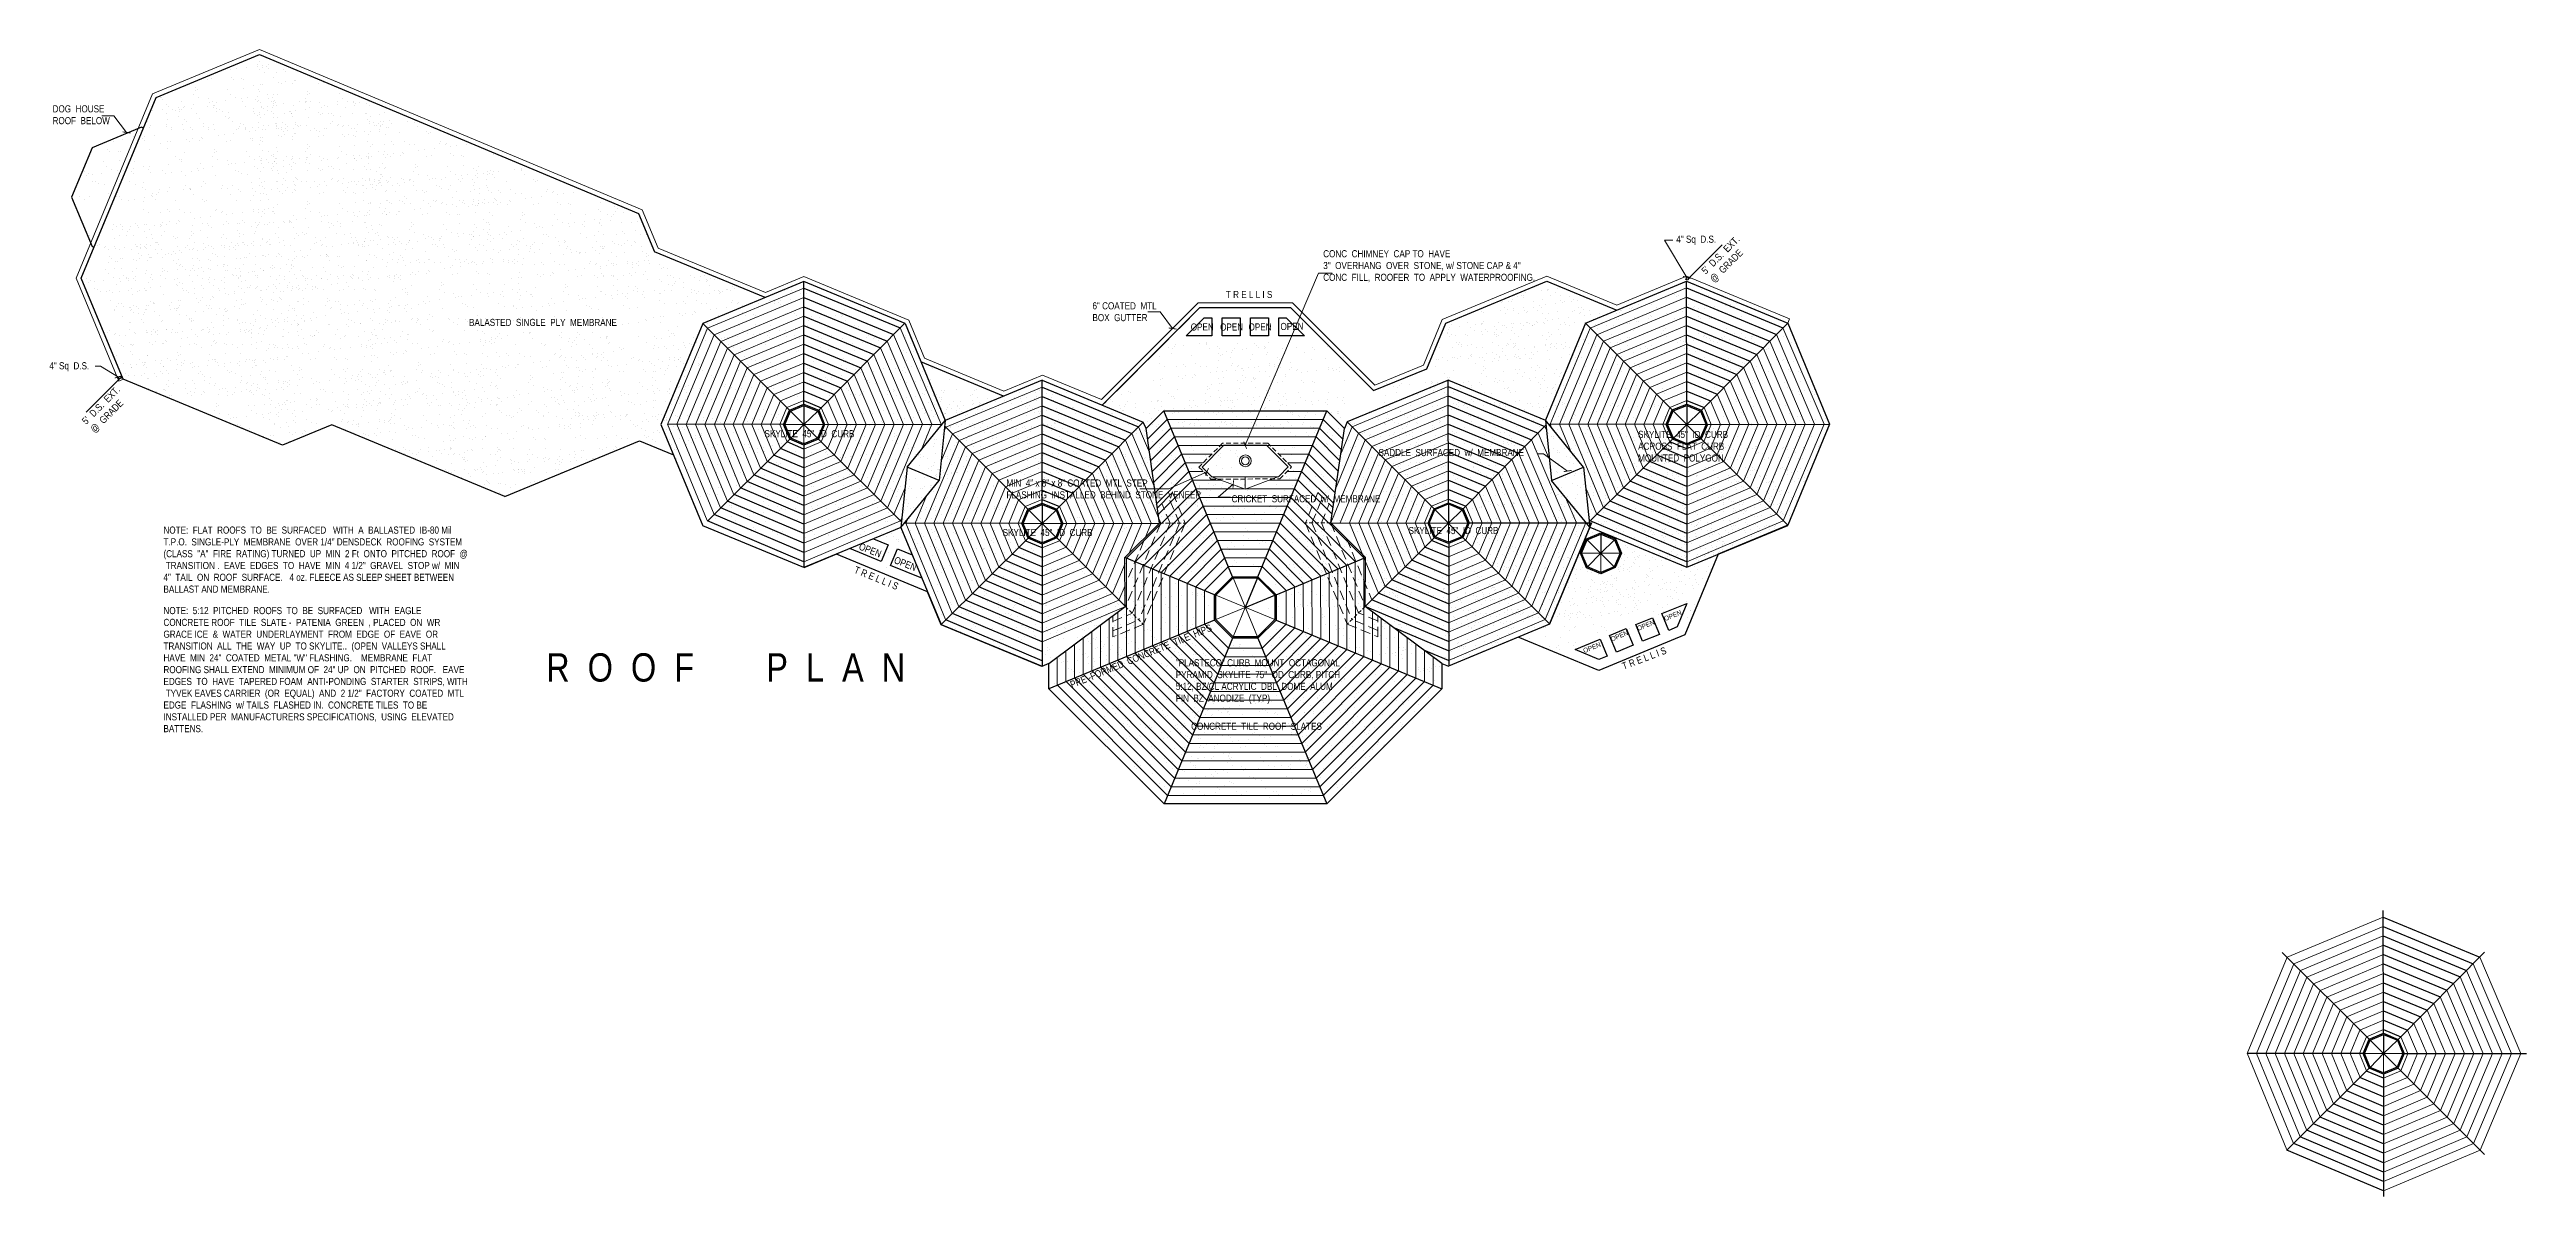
# Model space of a CAD drawing. Header units: inches. Extents: x 12249 to 15396, y 2989 to 4446.
import ezdxf

# ---------------------------------------------------------------- set-up
doc = ezdxf.new("R2010")
doc.units = ezdxf.units.IN
doc.header["$MEASUREMENT"] = 0
doc.linetypes.add('HIDDEN', pattern=[0.375, 0.25, -0.125])
for name, color, linetype, lineweight in [('GUTTER', 7, 'Continuous', 15), ('MASONRY', 7, 'Continuous', 30), ('ROOF LINE', 7, 'Continuous', 30), ('ROOFLINE', 7, 'Continuous', 30)]:
    doc.layers.add(name, color=color, linetype=linetype, lineweight=lineweight)
doc.layers.add('LLMASONRY', color=12, linetype='Continuous')
doc.layers.add('ROOF_FRAMING_PLAN', color=3, linetype='Continuous')
doc.styles.add('ARCHENT', font='technical.ttf', dxfattribs={"height": 6})
doc.styles.add('ARCHENTLTD', font='technical.ttf', dxfattribs={"height": 0.1875})
doc.dimstyles.new('ARCHENTLTD', dxfattribs={"dimscale": 0.05, "dimtxt": 0.1875, "dimasz": 3, "dimexe": 9, "dimexo": 1, "dimgap": 2.5, "dimtad": 0, "dimdec": 1, "dimzin": 1, "dimdsep": 46, "dimlunit": 4, "dimtxsty": 'ARCHENTLTD', "dimblk": 'ARCHTICK', "dimcen": 6, "dimclrd": 256, "dimclre": 256, "dimclrt": 256, "dimaunit": 1, "dimadec": 0, "dimazin": 0, "dimtfac": 1, "dimtdec": 1, "dimtofl": 0, "dimtmove": 1, "dimatfit": 3, "dimldrblk": 'ARCHTICK', "dimfxl": 1, "dimfrac": 2, "dimtolj": 1, "dimtzin": 0, "dimlwd": 9, "dimlwe": 9, "dimarcsym": 0})

msp = doc.modelspace()

# ---------------------------------------------------------------- texts
at = {"layer": 'ROOF_FRAMING_PLAN', "color": 7, "linetype": 'Continuous', "lineweight": 9, "ltscale": 0.5, "char_height": 9, "attachment_point": 1, "style": 'ARCHENT'}
for s, insert in [('SADDLE  SURFACED  w/  MEMBRANE', (13937.4, 3938.5)), ('CRICKET  SURFACED  w/  MEMBRANE', (13750.8, 3879.8))]:
    msp.add_mtext(s, dxfattribs=dict(at, insert=insert))
at = {"layer": 'ROOFLINE', "color": 7, "linetype": 'Continuous', "lineweight": 9, "ltscale": 0.75, "char_height": 9, "attachment_point": 1, "style": 'ARCHENT'}
for s, insert in [('DOG  HOUSE\\PROOF  BELOW', (12252.8, 4375.3)), ('CONC  CHIMNEY  CAP TO  HAVE\\P3"  OVERHANG  OVER  STONE, w/ STONE CAP & 4"\\PCONC  FILL,  ROOFER  TO  APPLY  WATERPROOFING.', (13867.2, 4191.2)), ('4" Sq  D.S.', (14315.8, 4209.6)), ('6" COATED  MTL\\PBOX  GUTTER', (13574, 4125)), ('4" Sq  D.S.', (12248.7, 4048.8)), ('MIN  4" x 8" x 8" COATED  MTL  STEP\\PFLASHING  INSTALLED  BEHIND  STONE  VENEER', (13464.7, 3899.8))]:
    msp.add_mtext(s, dxfattribs=dict(at, insert=insert))
at = {"layer": 'ROOFLINE', "color": 7, "linetype": 'Continuous', "lineweight": 9, "ltscale": 0.5, "char_height": 9, "attachment_point": 1, "style": 'ARCHENT'}
for s, insert, rotation in [("5'  D.S.  EXT.  \\P@  GRADE", (14346.8, 4166.4), 45), ("5'  D.S.  EXT.  \\P@  GRADE", (12289.1, 3975.4), 45), ('PRE -FORMED  CONCRETE  TILE  HIPS', (13544.6, 3642.8), 22.3772)]:
    msp.add_mtext(s, dxfattribs=dict(at, insert=insert, rotation=rotation))
at = {"layer": 'ROOFLINE', "color": 7, "linetype": 'HIDDEN', "lineweight": 30, "insert": (13743.5, 4139.4), "char_height": 9, "width": 65.312, "attachment_point": 1, "style": 'ARCHENT'}
msp.add_mtext('T R E L L I S', dxfattribs=at)
at = {"layer": 'ROOFLINE', "color": 7, "linetype": 'Continuous', "lineweight": 9, "ltscale": 0.5, "char_height": 9, "attachment_point": 1, "style": 'ARCHENT'}
for s, insert in [('BALASTED  SINGLE  PLY  MEMBRANE', (12781.9, 4103.9)), ('\\PSKYLITE  45"  ID  CURB', (13157.3, 3977.5)), ('\\PSKYLITE  45"  ID  CURB\\PACROSS  FLAT  CURB\\PMOUNTED  POLYGON', (14267.3, 3976.6)), ('\\PSKYLITE  45"  ID  CURB', (13975.6, 3854.4)), ('\\PSKYLITE  45"  ID  CURB', (13459.9, 3851.9)), ('CONCRETE  TILE  ROOF  SLATES', (13699.4, 3590.7))]:
    msp.add_mtext(s, dxfattribs=dict(at, insert=insert))
at = {"layer": 'ROOFLINE', "color": 7, "linetype": 'Continuous', "lineweight": 5, "attachment_point": 5, "style": 'ARCHENTLTD'}
for insert, char_height, rotation in [((13713.6, 4078.6), 9, 0.4511), ((13750.9, 4078.5), 9, 0.4511), ((13787, 4078.6), 9, 0.4511), ((13827.6, 4079.3), 9, 0.4511), ((13286.1, 3796), 9, 338.5345), ((13330.8, 3778.7), 9, 338.5345), ((14280.8, 3705.3), 6, 22.4511), ((14315.1, 3717.7), 6, 22.4511), ((14212.4, 3677), 6, 22.4511), ((14247.3, 3691.8), 6, 22.4511)]:
    msp.add_mtext('OPEN\\P\\P  ', dxfattribs=dict(at, insert=insert, char_height=char_height, rotation=rotation))
at = {"layer": 'ROOFLINE', "color": 7, "linetype": 'Continuous', "lineweight": 9, "ltscale": 0.75, "char_height": 9, "width": 386, "attachment_point": 1, "style": 'ARCHENT'}
for s, insert in [('\\A1;NOTE:  FLAT  ROOFS  TO  BE  SURFACED   WITH  A  BALLASTED  IB-80 Mil  T.P.O.  SINGLE-PLY  MEMBRANE  OVER 1/4" DENSDECK  ROOFING  SYSTEM  (CLASS  "A"  FIRE  RATING) TURNED  UP  MIN  2 Ft  ONTO  PITCHED  ROOF  @  TRANSITION .  EAVE  EDGES  TO  HAVE  MIN  4 1/2"  GRAVEL  STOP w/  MIN  4"  TAIL  ON  ROOF  SURFACE.   4 oz. FLEECE AS SLEEP SHEET BETWEEN  BALLAST AND MEMBRANE.', (12393.7, 3840)), ('NOTE:  5:12  PITCHED  ROOFS  TO  BE  SURFACED   WITH  EAGLE  CONCRETE ROOF  TILE  SLATE -  PATENIA  GREEN  , PLACED  ON  WR GRACE ICE  &  WATER  UNDERLAYMENT  FROM  EDGE  OF  EAVE  OR\\PTRANSITION  ALL  THE  WAY  UP  TO SKYLITE..  (OPEN  VALLEYS SHALL  HAVE  MIN  24"  COATED  METAL "W" FLASHING.    MEMBRANE  FLAT\\PROOFING SHALL EXTEND  MINIMUM OF  24" UP  ON  PITCHED  ROOF.   EAVE  EDGES  TO  HAVE  TAPERED FOAM  ANTI-PONDING  STARTER  STRIPS, WITH  TYVEK EAVES CARRIER  (OR  EQUAL)  AND  2 1/2"  FACTORY  COATED  MTL  EDGE  FLASHING  w/ TAILS  FLASHED IN.  CONCRETE TILES  TO BE INSTALLED PER  MANUFACTURERS SPECIFICATIONS,  USING  ELEVATED  BATTENS.  ', (12393.7, 3737.7))]:
    msp.add_mtext(s, dxfattribs=dict(at, insert=insert))
at = {"layer": 'ROOFLINE', "color": 7, "linetype": 'Continuous', "lineweight": 30, "ltscale": 1.5, "char_height": 9, "attachment_point": 5, "style": 'ARCHENTLTD'}
for insert, rotation in [((13299.4, 3774.5), 337.8598), ((14275, 3672.6), 20.7129)]:
    msp.add_mtext('T R E L L I S  ', dxfattribs=dict(at, insert=insert, rotation=rotation))
at = {"layer": 'ROOFLINE', "color": 7, "linetype": 'Continuous', "ltscale": 0.5, "insert": (13108, 3660.7), "char_height": 36, "attachment_point": 5, "style": 'ARCHENT'}
msp.add_mtext('R  O  O  F        P  L  A  N', dxfattribs=at)
at = {"layer": 'ROOFLINE', "color": 7, "linetype": 'Continuous', "lineweight": 20, "ltscale": 0.5, "insert": (13679.9, 3671.4), "char_height": 9, "attachment_point": 1, "style": 'ARCHENT'}
msp.add_mtext('"PLASTECO" CURB  MOUNT  OCTAGONAL\\PPYRAMID  SKYLITE  75"  OD  CURB, PITCH \\P5:12, BZ/CL ACRYLIC  DBL  DOME, ALUM  \\PFIN  BZ  ANODIZE  (TYP)', dxfattribs=at)

# ---------------------------------------------------------------- blocks, each defined once
blk = doc.blocks.new('_ArchTick')
at = {"color": 0, "linetype": 'ByBlock', "const_width": 0.15}
blk.add_lwpolyline([(-0.5, -0.5), (0.5, 0.5)], dxfattribs=at)

# ---------------------------------------------------------------- linework, layer by layer
at = {"layer": 'GUTTER'}
for p, q in [((12379.9, 4390), (12515.5, 4446.2)), ((12515.5, 4446.2), (13002, 4242.3)), ((12282.7, 4155.7), (12379.9, 4390)), ((13158.5, 4137.4), (13022.2, 4193.7)), ((12336.9, 4024.8), (12282.7, 4155.7)), ((13207.1, 4157.6), (13158.5, 4137.4)), ((13340.6, 4102.3), (13207.1, 4157.6)), ((14018.4, 4102.9), (14151.4, 4158.1)), ((14151.4, 4158.1), (14240.1, 4121.4)), ((14240.1, 4121.4), (14328.8, 4158.2)), ((14328.8, 4158.2), (14459.6, 4104.1)), ((13585.3, 4001.4), (13708.1, 4124.2)), ((13708.1, 4124.2), (13828.1, 4124.2)), ((13828.1, 4124.2), (13932.7, 4019.8)), ((13340.6, 4102.3), (13360.7, 4053.9)), ((13994.4, 4045.1), (14018.4, 4102.9)), ((13461.2, 4011.9), (13360.7, 4053.9)), ((13510.5, 4032.3), (13461.2, 4011.9)), ((13510.5, 4032.3), (13585.3, 4001.4)), ((13932.7, 4019.8), (13994.4, 4045.1))]:
    msp.add_line(p, q, dxfattribs=at)
at = {"layer": 'GUTTER', "ltscale": 150}
msp.add_line((13002, 4242.3), (13022.2, 4193.7), dxfattribs=at)
at = {"layer": 'GUTTER', "lineweight": 9}
for p, q in [((14459.6, 4104.1), (14457.3, 4098.6)), ((12336.9, 4024.8), (12342.4, 4027.1)), ((14177.6, 3910.6), (14177.6, 3910.6))]:
    msp.add_line(p, q, dxfattribs=at)
at = {"layer": 'LLMASONRY', "color": 7, "linetype": 'Continuous', "lineweight": 25, "ltscale": 100}
for points in [[(14329.2, 4156.6), (14331.7, 4155.6), (14330.6, 4152.9), (14328.1, 4153.9)], [(12336.4, 4030.1), (12339, 4031.2), (12340.1, 4028.5), (12337.6, 4027.5)]]:
    msp.add_lwpolyline(points, close=True, dxfattribs=at)
at = {"layer": 'MASONRY', "linetype": 'HIDDEN', "lineweight": 9, "ltscale": 25}
for p, q in [((13739.4, 3945.8), (13709.2, 3915.6)), ((13796.8, 3945.9), (13739.4, 3945.8)), ((13827, 3915.7), (13796.8, 3945.9)), ((13709.2, 3915.6), (13724.6, 3900.3)), ((13811.9, 3900.5), (13827, 3915.7)), ((13724.6, 3900.3), (13811.9, 3900.5))]:
    msp.add_line(p, q, dxfattribs=at)
at = {"layer": 'MASONRY'}
for p, q in [((13740.7, 3942.8), (13713.5, 3915.6)), ((13795.6, 3942.9), (13740.7, 3942.8)), ((13822.8, 3915.7), (13795.6, 3942.9)), ((13713.5, 3915.6), (13725.8, 3903.3)), ((13725.8, 3903.3), (13810.6, 3903.5)), ((13810.6, 3903.5), (13822.8, 3915.7))]:
    msp.add_line(p, q, dxfattribs=at)
at = {"layer": 'ROOF LINE'}
for p, q in [((12384.5, 4385.4), (12515.5, 4439.7)), ((12515.5, 4439.7), (12997.4, 4237.7)), ((12289.2, 4155.7), (12384.5, 4385.4)), ((12365.6, 4347.3), (12302.9, 4321.4)), ((12368.2, 4346.3), (12365.6, 4347.3)), ((12302.9, 4321.4), (12276.9, 4258.6)), ((12276.9, 4258.6), (12302.9, 4195.9)), ((12302.9, 4195.9), (12305.5, 4194.9)), ((12342.4, 4027.1), (12289.2, 4155.7)), ((13207.4, 4151.3), (13078.9, 4098.1)), ((13335.9, 4098.1), (13207.4, 4151.3)), ((14022.9, 4098.3), (14151.4, 4151.6)), ((14151.4, 4151.6), (14240.1, 4114.9)), ((14200.3, 4098.4), (14328.8, 4151.7)), ((14328.8, 4151.7), (14457.3, 4098.6)), ((13078.9, 4098.1), (13025.7, 3969.6)), ((13335.9, 4098.1), (13386.9, 3974.9)), ((13586.5, 3994.1), (13710.6, 4118.2)), ((13693, 4082.2), (13716, 4105.1)), ((13710.6, 4118.2), (13825.6, 4118.2)), ((13716, 4105.1), (13725.6, 4105.1)), ((13716, 4105.1), (13725.6, 4105.1)), ((13725.6, 4105.1), (13725.6, 4082.2)), ((13738.6, 4105.2), (13761.6, 4105.2)), ((13738.6, 4082.2), (13738.6, 4105.2)), ((13761.6, 4105.2), (13761.6, 4082.2)), ((13774.6, 4105.2), (13797.6, 4105.2)), ((13774.6, 4082.2), (13774.6, 4105.2)), ((13797.6, 4105.2), (13797.6, 4082.2)), ((13810.6, 4105.2), (13820.3, 4105.2)), ((13810.6, 4082.2), (13810.6, 4105.2)), ((13820.3, 4105.2), (13843.2, 4082.2)), ((13825.6, 4118.2), (13931.2, 4012.7)), ((13999, 4040.5), (14022.9, 4098.3)), ((14200.3, 4098.4), (14149.4, 3975.2)), ((14457.3, 4098.6), (14510.6, 3970.1)), ((13725.6, 4082.2), (13693, 4082.2)), ((13761.6, 4082.2), (13738.6, 4082.2)), ((13797.6, 4082.2), (13774.6, 4082.2)), ((13843.2, 4082.2), (13810.6, 4082.2)), ((13931.2, 4012.7), (13999, 4040.5)), ((12544.9, 3943.2), (12342.4, 4027.1)), ((13510.1, 4026), (13386.9, 3974.9)), ((13510.1, 4026), (13638.6, 3972.8)), ((14026.2, 4026.2), (13897.7, 3972.9)), ((14026.2, 4026.1), (14149.4, 3975.2)), ((12607.4, 3969.3), (12544.9, 3943.2)), ((12827.4, 3878.1), (12607.4, 3969.3)), ((13025.7, 3969.6), (13078.9, 3841.1)), ((13181.6, 3969.6), (13189.1, 3987.9)), ((13189.4, 3951), (13181.6, 3969.6)), ((13183.2, 3969.6), (13190.3, 3986.8)), ((13190.6, 3952.2), (13183.2, 3969.6)), ((13189.1, 3987.9), (13207.5, 3995.5)), ((13190.3, 3986.8), (13207.5, 3993.9)), ((13207.5, 3995.5), (13226.2, 3987.8)), ((13207.5, 3993.9), (13225.1, 3986.6)), ((13232.1, 3969.6), (13224.7, 3952.3)), ((13225.1, 3986.6), (13232.1, 3969.6)), ((13233.7, 3969.6), (13225.8, 3951.2)), ((13226.2, 3987.8), (13233.7, 3969.6)), ((13338.4, 3915.3), (13386.9, 3974.9)), ((13386.9, 3974.9), (13379.1, 3898.4)), ((13642.1, 3964.5), (13638.6, 3972.8)), ((13642.1, 3964.5), (13664.6, 3987)), ((13664.6, 3987), (13871.7, 3987.1)), ((13894.2, 3964.5), (13871.7, 3987.1)), ((13897.7, 3972.9), (13894.2, 3964.5)), ((14149.4, 3975.2), (14157.2, 3898.7)), ((14198, 3915.6), (14149.4, 3975.2)), ((14303.1, 3969.8), (14310.7, 3988.1)), ((14311, 3951.2), (14303.1, 3969.8)), ((14304.8, 3969.8), (14311.9, 3986.9)), ((14312.1, 3952.3), (14304.8, 3969.8)), ((14310.7, 3988.1), (14329, 3995.7)), ((14311.9, 3986.9), (14329, 3994)), ((14329, 3995.7), (14347.8, 3987.9)), ((14329, 3994), (14346.6, 3986.8)), ((14353.6, 3969.8), (14346.2, 3952.5)), ((14346.6, 3986.8), (14353.6, 3969.8)), ((14355.3, 3969.8), (14347.4, 3951.4)), ((14347.8, 3987.9), (14355.2, 3969.8)), ((14510.6, 3970.1), (14457.5, 3841.6)), ((13207.5, 3943.6), (13189.4, 3951)), ((13207.5, 3945.2), (13190.6, 3952.2)), ((13224.7, 3952.3), (13207.5, 3945.2)), ((13225.9, 3951.2), (13207.5, 3943.6)), ((13659.3, 3844.1), (13642.1, 3964.5)), ((13876.8, 3844.7), (13894.2, 3964.5)), ((14329, 3943.7), (14311, 3951.2)), ((14329, 3945.3), (14312.1, 3952.3)), ((14346.2, 3952.5), (14329, 3945.3)), ((14347.5, 3951.4), (14329, 3943.7)), ((13338.4, 3915.3), (13330.6, 3838.9)), ((13379.1, 3898.4), (13338.4, 3915.3)), ((14157.2, 3898.7), (14198, 3915.6)), ((14157.2, 3898.7), (14198, 3915.6)), ((14198, 3915.6), (14205.8, 3839.2)), ((13330.6, 3838.9), (13379.1, 3898.4)), ((14205.8, 3839.2), (14157.2, 3898.7)), ((13207.4, 3787.9), (13078.9, 3841.1)), ((13207.4, 3787.9), (13078.9, 3841.1)), ((13484.3, 3843.9), (13491.9, 3862.2)), ((13492.2, 3825.3), (13484.3, 3843.9)), ((13485.9, 3843.9), (13493, 3861)), ((13493.3, 3826.4), (13485.9, 3843.9)), ((13491.9, 3862.2), (13510.2, 3869.8)), ((13493, 3861), (13510.2, 3868.2)), ((13510.2, 3869.8), (13528.9, 3862)), ((13510.2, 3868.2), (13527.8, 3860.9)), ((13534.8, 3843.9), (13527.4, 3826.6)), ((13527.8, 3860.9), (13534.8, 3843.9)), ((13536.4, 3843.9), (13528.6, 3825.5)), ((13528.9, 3862), (13536.4, 3843.9)), ((13615.3, 3800.6), (13659.3, 3844.1)), ((13921, 3800.6), (13876.8, 3844.7)), ((14000.4, 3844.4), (14008, 3862.7)), ((14008.3, 3825.8), (14000.4, 3844.4)), ((14002, 3844.4), (14009.1, 3861.6)), ((14009.4, 3827), (14002, 3844.4)), ((14008, 3862.7), (14026.3, 3870.3)), ((14009.1, 3861.6), (14026.3, 3868.7)), ((14026.3, 3870.3), (14045, 3862.6)), ((14026.3, 3868.7), (14043.9, 3861.4)), ((14050.9, 3844.4), (14043.5, 3827.1)), ((14043.9, 3861.4), (14050.9, 3844.4)), ((14052.5, 3844.5), (14044.7, 3826.1)), ((14045.1, 3862.6), (14052.5, 3844.5)), ((14207.9, 3844.8), (14154.8, 3716.3)), ((14329, 3788.3), (14457.5, 3841.5)), ((14457.5, 3841.6), (14368.8, 3804.8)), ((13330.6, 3838.9), (13207.4, 3787.9)), ((13305.6, 3795.5), (13265.9, 3811.9)), ((13295.9, 3824.4), (13314.4, 3816.8)), ((13314.4, 3816.8), (13305.6, 3795.5)), ((13317.6, 3790.6), (13326.4, 3811.8)), ((13326.4, 3811.8), (13344.8, 3804.2)), ((13330.6, 3838.9), (13381.7, 3715.7)), ((13510.2, 3817.8), (13492.2, 3825.3)), ((13510.2, 3819.5), (13493.3, 3826.4)), ((13527.4, 3826.6), (13510.2, 3819.5)), ((13528.6, 3825.5), (13510.2, 3817.8)), ((14026.3, 3818.4), (14008.3, 3825.8)), ((14026.3, 3820), (14009.4, 3827)), ((14043.5, 3827.1), (14026.3, 3820)), ((14044.7, 3826), (14026.3, 3818.4)), ((14205.8, 3839.2), (14154.8, 3716)), ((14193.9, 3806.2), (14201.5, 3824.5)), ((14195.5, 3806.2), (14202.6, 3823.3)), ((14201.5, 3824.5), (14219.8, 3832.1)), ((14202.6, 3823.3), (14219.8, 3830.5)), ((14205.8, 3839.2), (14329, 3788.3)), ((14219.8, 3832.1), (14238.5, 3824.3)), ((14219.8, 3830.5), (14237.4, 3823.2)), ((14237.4, 3823.2), (14244.4, 3806.2)), ((14238.5, 3824.3), (14246, 3806.2)), ((13248.8, 3804.9), (13207.2, 3787.7)), ((13364.3, 3757.1), (13248.8, 3804.9)), ((13357.2, 3774.2), (13317.6, 3790.6)), ((13615.6, 3738.7), (13615.3, 3800.6)), ((13920.6, 3738.6), (13921, 3800.6)), ((14201.8, 3787.6), (14193.9, 3806.2)), ((14202.9, 3788.8), (14195.5, 3806.2)), ((14219.8, 3780.1), (14201.8, 3787.6)), ((14219.8, 3781.8), (14202.9, 3788.8)), ((14237, 3788.9), (14219.8, 3781.8)), ((14238.2, 3787.8), (14219.8, 3780.1)), ((14244.4, 3806.2), (14237, 3788.9)), ((14246, 3806.2), (14238.2, 3787.8)), ((14368.8, 3804.8), (14326.6, 3702.4)), ((13381.7, 3715.1), (13364.3, 3757.1)), ((13729.2, 3753.4), (13752, 3776.3)), ((13729.2, 3721.1), (13729.2, 3753.4)), ((13730.7, 3752.8), (13752.6, 3774.8)), ((13730.7, 3721.7), (13730.7, 3752.8)), ((13752, 3776.3), (13784.3, 3776.3)), ((13752.6, 3774.8), (13783.7, 3774.8)), ((13783.7, 3774.8), (13805.7, 3752.8)), ((13784.3, 3776.3), (13807.2, 3753.4)), ((13805.7, 3752.8), (13805.7, 3721.8)), ((13807.2, 3753.4), (13807.2, 3721.1)), ((13381.7, 3715.7), (13510.2, 3662.5)), ((13509.8, 3662.3), (13381.7, 3715.1)), ((13518.4, 3665.8), (13615.6, 3738.6)), ((13752, 3698.3), (13729.2, 3721.1)), ((13752.7, 3699.8), (13730.7, 3721.7)), ((13805.7, 3721.8), (13783.7, 3699.8)), ((13807.2, 3721.1), (13784.3, 3698.3)), ((14018, 3666.1), (13920.6, 3738.6)), ((14154.8, 3716), (14026.3, 3662.7)), ((14264.2, 3715.4), (14285.5, 3724.2)), ((14273, 3694.2), (14264.2, 3715.4)), ((14285.5, 3724.2), (14294.3, 3703)), ((14297.5, 3729.3), (14329, 3742.4)), ((14306.3, 3708), (14297.5, 3729.3)), ((14329, 3742.4), (14316.7, 3712.4)), ((13784.3, 3698.3), (13752, 3698.3)), ((13783.7, 3699.8), (13752.7, 3699.8)), ((14115, 3699.5), (14026.3, 3662.7)), ((14217.4, 3657.1), (14115, 3699.5)), ((14187.4, 3683.6), (14218.9, 3696.7)), ((14217.4, 3671.2), (14187.4, 3683.6)), ((14326.6, 3702.4), (14217.4, 3657.1)), ((14218.9, 3696.7), (14227.8, 3675.4)), ((14231, 3701.7), (14252.2, 3710.5)), ((14239.8, 3680.4), (14231, 3701.7)), ((14261, 3689.2), (14239.8, 3680.4)), ((14252.2, 3710.5), (14261, 3689.2)), ((14294.3, 3703), (14273, 3694.2)), ((14316.7, 3712.4), (14306.3, 3708)), ((13518.4, 3665.8), (13509.8, 3662.3)), ((13518.4, 3633.7), (13518.4, 3665.8)), ((14018, 3666.1), (14018.1, 3633.8)), ((14018, 3666.1), (14026.3, 3662.7)), ((14227.8, 3675.4), (14217.4, 3671.2)), ((13664.9, 3487.5), (13518.4, 3633.7)), ((14018.1, 3633.8), (13871.7, 3487.5)), ((13871.7, 3487.5), (13664.9, 3487.5)), ((15188.5, 3170.2), (15196, 3188.5)), ((15190.1, 3170.2), (15197.2, 3187.3)), ((15196, 3188.5), (15214.3, 3196.1)), ((15197.2, 3187.3), (15214.3, 3194.4)), ((15214.3, 3196.1), (15233.1, 3188.3)), ((15214.3, 3194.4), (15231.9, 3187.1)), ((15231.9, 3187.1), (15238.9, 3170.2)), ((15233.1, 3188.3), (15240.6, 3170.2)), ((15196.3, 3151.6), (15188.5, 3170.2)), ((15197.5, 3152.7), (15190.1, 3170.2)), ((15214.3, 3144.1), (15196.3, 3151.6)), ((15214.3, 3145.7), (15197.5, 3152.7)), ((15231.6, 3152.9), (15214.3, 3145.7)), ((15232.8, 3151.7), (15214.3, 3144.1)), ((15238.9, 3170.2), (15231.6, 3152.9)), ((15240.6, 3170.2), (15232.7, 3151.8))]:
    msp.add_line(p, q, dxfattribs=at)
at = {"layer": 'ROOF LINE', "ltscale": 150}
for p, q in [((12997.4, 4237.7), (13017.6, 4189.1)), ((13158.3, 4131), (13017.6, 4189.1)), ((13460.9, 4005.6), (13356.1, 4049.3)), ((12827.4, 3878.1), (12998.6, 3948.9))]:
    msp.add_line(p, q, dxfattribs=at)
at = {"layer": 'ROOF LINE', "color": 93, "lineweight": 9}
for p, q in [((13207.2, 4143.1), (13084.9, 4092)), ((13207.2, 4131.2), (13093.4, 4083.6)), ((14328.8, 4143.2), (14206.5, 4092.2)), ((14328.8, 4131.3), (14214.9, 4083.8)), ((13034, 3969.7), (13084.9, 4092)), ((13207.3, 4119.2), (13101.8, 4075.2)), ((13207.3, 4107.3), (13110.2, 4066.8)), ((13207.3, 4095.4), (13118.6, 4058.4)), ((13381.9, 3969.9), (13329.8, 4092.4)), ((14155.6, 3969.9), (14206.5, 4092.2)), ((14328.8, 4119.4), (14223.3, 4075.4)), ((14328.8, 4107.5), (14231.7, 4067)), ((14328.9, 4095.6), (14240.2, 4058.6)), ((14503.5, 3970.1), (14451.3, 4092.6)), ((13046, 3969.9), (13093.4, 4083.6)), ((13057.9, 3969.8), (13101.8, 4075.2)), ((13069.8, 3969.8), (13110.2, 4066.8)), ((13207.3, 4083.5), (13127, 4050)), ((13207.3, 4071.6), (13135.4, 4041.6)), ((13207.3, 4059.7), (13143.8, 4033.2)), ((13346.1, 3969.9), (13304.7, 4067)), ((13358, 3969.9), (13313, 4075.5)), ((13369.9, 3969.9), (13321.4, 4083.9)), ((14167.5, 3970), (14214.9, 4083.8)), ((14179.4, 3970), (14223.3, 4075.4)), ((14191.4, 3970), (14231.7, 4067)), ((14328.9, 4083.7), (14248.6, 4050.2)), ((14328.9, 4071.8), (14257, 4041.8)), ((14328.9, 4059.8), (14265.4, 4033.3)), ((14467.6, 3970), (14426.2, 4067.2)), ((14479.6, 3970), (14434.6, 4075.7)), ((14491.5, 3970.1), (14443, 4084.1)), ((13081.7, 3969.8), (13118.6, 4058.4)), ((13093.6, 3969.8), (13127, 4050)), ((13105.5, 3969.8), (13135.4, 4041.6)), ((13117.4, 3969.7), (13143.8, 4033.2)), ((13207.4, 4047.8), (13152.3, 4024.8)), ((13207.4, 4035.9), (13160.7, 4016.4)), ((13298.3, 3969.8), (13271.2, 4033.3)), ((13310.2, 3969.8), (13279.6, 4041.7)), ((13322.2, 3969.8), (13288, 4050.2)), ((13334.1, 3969.8), (13296.3, 4058.6)), ((14203.3, 3970), (14240.2, 4058.6)), ((14215.2, 3969.9), (14248.6, 4050.2)), ((14227.1, 3969.9), (14257, 4041.8)), ((14239, 3969.9), (14265.4, 4033.3)), ((14328.9, 4047.9), (14273.8, 4024.9)), ((14329, 4036), (14282.2, 4016.5)), ((14419.8, 3969.9), (14392.8, 4033.4)), ((14431.8, 3969.9), (14401.2, 4041.9)), ((14443.7, 3970), (14409.5, 4050.3)), ((14455.7, 3970), (14417.9, 4058.8)), ((13129.3, 3969.7), (13152.3, 4024.8)), ((13141.2, 3969.7), (13160.7, 4016.4)), ((13153.1, 3969.7), (13169.1, 4008)), ((13165, 3969.7), (13177.5, 3999.6)), ((13207.4, 4023.9), (13169.1, 4008)), ((13207.4, 4012), (13177.5, 3999.6)), ((13207.4, 4000.1), (13185.9, 3991.1)), ((13250.5, 3969.7), (13237.8, 3999.5)), ((13262.4, 3969.7), (13246.2, 4007.9)), ((13274.4, 3969.7), (13254.5, 4016.4)), ((13286.3, 3969.7), (13262.9, 4024.8)), ((13509.9, 4017.3), (13387.7, 3966.3)), ((13510, 4005.4), (13396.1, 3957.9)), ((14026.1, 4017.9), (13903.8, 3966.9)), ((14026.1, 4006), (13912.2, 3958.5)), ((14250.9, 3969.9), (14273.8, 4024.9)), ((14262.8, 3969.9), (14282.2, 4016.5)), ((14274.7, 3969.8), (14290.6, 4008.1)), ((14286.6, 3969.8), (14299.1, 3999.7)), ((14329, 4024.1), (14290.6, 4008.1)), ((14329, 4012.2), (14299.1, 3999.7)), ((14329, 4000.3), (14307.5, 3991.3)), ((14372.1, 3969.8), (14359.4, 3999.6)), ((14384, 3969.9), (14367.7, 4008.1)), ((14395.9, 3969.9), (14376.1, 4016.5)), ((14407.9, 3969.9), (14384.4, 4025)), ((13034, 3970), (13084.5, 3847.5)), ((13046, 3969.9), (13093.2, 3855.3)), ((13057.9, 3969.8), (13101.6, 3863.7)), ((13069.8, 3969.8), (13110.1, 3872.1)), ((13081.7, 3969.8), (13118.5, 3880.5)), ((13093.6, 3969.8), (13127, 3888.9)), ((13105.5, 3969.8), (13135.4, 3897.3)), ((13117.4, 3969.7), (13143.8, 3905.7)), ((13129.3, 3969.7), (13152.3, 3914.1)), ((13141.2, 3969.7), (13160.7, 3922.5)), ((13153.1, 3969.7), (13169.1, 3930.9)), ((13165, 3969.7), (13177.6, 3939.2)), ((13177, 3969.6), (13185.9, 3991.1)), ((13177, 3969.6), (13186, 3947.6)), ((13238.5, 3969.6), (13229.3, 3947.8)), ((13238.5, 3969.6), (13229.4, 3991)), ((13250.5, 3969.7), (13237.7, 3939.4)), ((13262.4, 3969.7), (13246.1, 3931)), ((13274.4, 3969.7), (13254.5, 3922.6)), ((13286.3, 3969.7), (13263, 3914.2)), ((13298.3, 3969.8), (13271.4, 3905.8)), ((13310.2, 3969.8), (13279.8, 3897.5)), ((13322.2, 3969.8), (13288.2, 3889.1)), ((13334.1, 3969.8), (13296.6, 3880.7)), ((13346.1, 3969.9), (13305, 3872.3)), ((13358, 3969.9), (13313.4, 3863.9)), ((13369.9, 3969.9), (13356.2, 3937.2)), ((13381.9, 3969.9), (13380.9, 3967.5)), ((13385.5, 3961.1), (13387.7, 3966.3)), ((13510, 3993.5), (13404.5, 3949.5)), ((13510, 3981.6), (13412.9, 3941.1)), ((13510, 3969.7), (13421.3, 3932.7)), ((13646.4, 3933.9), (13632.5, 3966.7)), ((13669.1, 3976.1), (13644, 3951)), ((13669.1, 3976.1), (13867.2, 3976.1)), ((13892.3, 3951), (13867.2, 3976.1)), ((13889.8, 3933.2), (13903.8, 3966.9)), ((14026.1, 3994.1), (13920.6, 3950)), ((14026.1, 3982.1), (13929, 3941.6)), ((14026.1, 3970.2), (13937.4, 3933.2)), ((14150.7, 3962.3), (14148.6, 3967.2)), ((14155.6, 3970.2), (14157.7, 3964.9)), ((14167.5, 3970), (14181.8, 3935.4)), ((14179.4, 3970), (14223.2, 3863.9)), ((14191.4, 3970), (14231.6, 3872.3)), ((14203.3, 3970), (14240.1, 3880.7)), ((14215.2, 3969.9), (14248.5, 3889.1)), ((14227.1, 3969.9), (14257, 3897.5)), ((14239, 3969.9), (14265.4, 3905.8)), ((14250.9, 3969.9), (14273.8, 3914.2)), ((14262.8, 3969.9), (14282.3, 3922.6)), ((14274.7, 3969.8), (14290.7, 3931)), ((14286.6, 3969.8), (14299.2, 3939.4)), ((14298.5, 3969.8), (14307.5, 3991.3)), ((14298.5, 3969.8), (14307.6, 3947.8)), ((14360.1, 3969.8), (14350.9, 3947.9)), ((14360.1, 3969.8), (14351, 3991.2)), ((14372.1, 3969.8), (14359.3, 3939.5)), ((14384, 3969.9), (14367.7, 3931.2)), ((14395.9, 3969.9), (14376.1, 3922.8)), ((14407.9, 3969.9), (14384.5, 3914.4)), ((14419.8, 3969.9), (14392.9, 3906)), ((14431.8, 3969.9), (14401.3, 3897.6)), ((14443.7, 3970), (14409.7, 3889.2)), ((14455.7, 3970), (14418.1, 3880.8)), ((14467.6, 3970), (14426.5, 3872.5)), ((14479.6, 3970), (14434.9, 3864.1)), ((14491.5, 3970.1), (14443.3, 3855.7)), ((14503.5, 3970.1), (14451.7, 3847.3)), ((13207.5, 3938.5), (13229.3, 3947.8)), ((13207.5, 3926.5), (13237.7, 3939.4)), ((13360.6, 3844.1), (13404.5, 3949.5)), ((13372.5, 3844.1), (13412.9, 3941.1)), ((13381.6, 3923.2), (13396.1, 3957.9)), ((13510, 3957.8), (13429.7, 3924.3)), ((13510.1, 3945.9), (13438.2, 3915.9)), ((13510.1, 3934), (13446.6, 3907.5)), ((13648.8, 3844.1), (13607.4, 3941.3)), ((13660.7, 3844.1), (13615.8, 3949.8)), ((13652.5, 3891.5), (13624.1, 3958.2)), ((13673.6, 3965.1), (13645.9, 3937.4)), ((13678.2, 3954.1), (13647.9, 3923.7)), ((13682.8, 3943.1), (13649.9, 3910.1)), ((13673.6, 3965.1), (13862.6, 3965.1)), ((13678.2, 3954.1), (13858.1, 3954.1)), ((13682.8, 3943.1), (13853.5, 3943.1)), ((13886.4, 3910.1), (13853.5, 3943.1)), ((13888.4, 3923.7), (13858.1, 3954.1)), ((13890.4, 3937.3), (13862.6, 3965.1)), ((13876.7, 3844.7), (13920.6, 3950)), ((13883.5, 3889.5), (13912.2, 3958.5)), ((13888.6, 3844.6), (13929, 3941.6)), ((14026.2, 3958.3), (13945.9, 3924.8)), ((14026.2, 3946.4), (13954.3, 3916.4)), ((14026.2, 3934.5), (13962.7, 3908)), ((14164.9, 3844.7), (14123.5, 3941.9)), ((14176.8, 3844.7), (14131.9, 3950.3)), ((14154.5, 3925.3), (14140.2, 3958.8)), ((14329, 3938.7), (14350.9, 3947.9)), ((14329, 3926.7), (14359.3, 3939.5)), ((13207.5, 3914.6), (13246.1, 3931)), ((13207.5, 3902.7), (13254.5, 3922.6)), ((13207.5, 3890.7), (13263, 3914.2)), ((13207.5, 3878.8), (13271.4, 3905.8)), ((13384.4, 3844.1), (13421.3, 3932.7)), ((13396.3, 3844.1), (13429.7, 3924.3)), ((13408.2, 3844), (13438.2, 3915.9)), ((13420.1, 3844), (13446.6, 3907.5)), ((13510.1, 3922), (13455, 3899)), ((13510.1, 3910.1), (13463.4, 3890.6)), ((13601, 3844), (13574, 3907.5)), ((13612.9, 3844.1), (13582.3, 3916)), ((13624.9, 3844.1), (13590.7, 3924.4)), ((13636.8, 3844.1), (13599, 3932.9)), ((13687.3, 3932.1), (13651.8, 3896.5)), ((13691.9, 3921.1), (13653.8, 3882.9)), ((13696.5, 3910.1), (13655.7, 3869.3)), ((13687.3, 3932.1), (13725.7, 3932.1)), ((13691.9, 3921.1), (13714.7, 3921.1)), ((13696.5, 3910.1), (13714.8, 3910.1)), ((13810.6, 3932.1), (13848.9, 3932.1)), ((13821.5, 3910.1), (13839.8, 3910.1)), ((13821.6, 3921.1), (13844.4, 3921.1)), ((13880.6, 3869.3), (13839.8, 3910.1)), ((13882.5, 3882.9), (13844.4, 3921.1)), ((13884.5, 3896.5), (13848.9, 3932.1)), ((13900.5, 3844.6), (13937.4, 3933.2)), ((13912.5, 3844.6), (13945.9, 3924.8)), ((13924.4, 3844.6), (13954.3, 3916.4)), ((13936.3, 3844.6), (13962.7, 3908)), ((14026.2, 3922.6), (13971.1, 3899.6)), ((14026.2, 3910.7), (13979.5, 3891.2)), ((14117.1, 3844.6), (14090.1, 3908.1)), ((14129.1, 3844.6), (14098.4, 3916.5)), ((14141, 3844.6), (14106.8, 3925)), ((14153, 3844.6), (14115.2, 3933.4)), ((14329, 3914.8), (14367.7, 3931.2)), ((14329, 3902.8), (14376.1, 3922.8)), ((14329, 3890.9), (14384.5, 3914.4)), ((14329, 3878.9), (14392.9, 3906)), ((13207.5, 3866.8), (13279.8, 3897.5)), ((13207.5, 3854.9), (13288.2, 3889.1)), ((13207.5, 3842.9), (13296.6, 3880.7)), ((13207.5, 3831), (13305, 3872.3)), ((13335.6, 3888.4), (13321.8, 3855.5)), ((13348.7, 3844.1), (13363.2, 3878.9)), ((13432.1, 3844), (13455, 3899)), ((13444, 3844), (13463.4, 3890.6)), ((13455.9, 3843.9), (13471.8, 3882.2)), ((13467.8, 3843.9), (13480.2, 3873.8)), ((13510.1, 3898.2), (13471.8, 3882.2)), ((13510.2, 3886.3), (13480.2, 3873.8)), ((13510.2, 3874.4), (13488.6, 3865.4)), ((13553.2, 3843.9), (13540.5, 3873.7)), ((13565.2, 3844), (13548.9, 3882.2)), ((13577.1, 3844), (13557.3, 3890.6)), ((13589.1, 3844), (13565.6, 3899.1)), ((13705.6, 3888.1), (13617.4, 3799.7)), ((13710.2, 3877.1), (13628.3, 3795)), ((13675.8, 3883.1), (13656.5, 3863.8)), ((13701, 3899.1), (13657.7, 3855.6)), ((13701, 3899.1), (13737.1, 3899.1)), ((13705.6, 3888.1), (13766.7, 3888.1)), ((13710.2, 3877.1), (13826.1, 3877.1)), ((13769.5, 3888.1), (13830.7, 3888.1)), ((13798.9, 3899.1), (13835.3, 3899.1)), ((13908.1, 3795), (13826.1, 3877.1)), ((13919.1, 3799.6), (13830.7, 3888.1)), ((13878.6, 3855.7), (13835.3, 3899.1)), ((13948.2, 3844.5), (13971.1, 3899.6)), ((13960.1, 3844.5), (13979.5, 3891.2)), ((13972, 3844.5), (13987.9, 3882.8)), ((13983.9, 3844.5), (13996.3, 3874.4)), ((14026.3, 3898.8), (13987.9, 3882.8)), ((14026.3, 3886.9), (13996.3, 3874.4)), ((14026.3, 3874.9), (14004.8, 3866)), ((14069.3, 3844.5), (14056.7, 3874.3)), ((14081.3, 3844.5), (14065, 3882.7)), ((14093.2, 3844.5), (14073.4, 3891.2)), ((14105.2, 3844.6), (14081.7, 3899.6)), ((14188.8, 3844.7), (14175.2, 3876.7)), ((14200.6, 3889.9), (14214.8, 3855.5)), ((14329, 3867), (14401.3, 3897.6)), ((14329, 3855), (14409.7, 3889.2)), ((14329, 3843.1), (14418.1, 3880.8)), ((14329, 3831.1), (14426.5, 3872.5)), ((13207.5, 3819), (13313.4, 3863.9)), ((13207.5, 3807.1), (13321.8, 3855.5)), ((13207.5, 3795.1), (13330.2, 3847.1)), ((13331.8, 3851.1), (13330.2, 3847.1)), ((13336.7, 3844), (13338.8, 3849)), ((13336.7, 3844.3), (13387.2, 3721.8)), ((13348.7, 3844.1), (13395.9, 3729.6)), ((13360.6, 3844.1), (13404.4, 3738)), ((13372.5, 3844.1), (13412.8, 3746.4)), ((13384.4, 3844.1), (13421.2, 3754.8)), ((13396.3, 3844.1), (13429.7, 3763.2)), ((13408.2, 3844), (13438.1, 3771.6)), ((13420.1, 3844), (13446.6, 3780)), ((13432.1, 3844), (13455, 3788.3)), ((13444, 3844), (13463.4, 3796.7)), ((13455.9, 3843.9), (13471.9, 3805.1)), ((13467.8, 3843.9), (13480.3, 3813.5)), ((13479.7, 3843.9), (13488.6, 3865.4)), ((13479.7, 3843.9), (13488.8, 3821.9)), ((13541.3, 3843.9), (13532.1, 3822)), ((13541.3, 3843.9), (13532.2, 3865.3)), ((13553.2, 3843.9), (13540.5, 3813.7)), ((13565.2, 3844), (13548.9, 3805.3)), ((13577.1, 3844), (13557.3, 3796.9)), ((13589.1, 3844), (13565.7, 3788.5)), ((13601, 3844), (13574.1, 3780.1)), ((13612.9, 3844.1), (13582.5, 3771.7)), ((13624.9, 3844.1), (13590.9, 3763.3)), ((13636.8, 3844.1), (13620.8, 3806)), ((13714.7, 3866.1), (13639.3, 3790.5)), ((13648.8, 3844.1), (13641.3, 3826.3)), ((13719.3, 3855.1), (13650.3, 3785.9)), ((13723.9, 3844.1), (13661.3, 3781.4)), ((13714.7, 3866.1), (13821.6, 3866.1)), ((13719.3, 3855.1), (13817, 3855.1)), ((13723.9, 3844.1), (13812.4, 3844.1)), ((13875, 3781.4), (13812.4, 3844.1)), ((13886, 3786), (13817, 3855.1)), ((13897, 3790.5), (13821.6, 3866.1)), ((13900.5, 3844.6), (13937.4, 3755.3)), ((13912.5, 3844.6), (13945.8, 3763.7)), ((13924.4, 3844.6), (13954.2, 3772.1)), ((13936.3, 3844.6), (13962.7, 3780.5)), ((13948.2, 3844.5), (13971.1, 3788.9)), ((13960.1, 3844.5), (13979.6, 3797.3)), ((13972, 3844.5), (13988, 3805.7)), ((13983.9, 3844.5), (13996.4, 3814.1)), ((13995.8, 3844.5), (14004.8, 3866)), ((13995.8, 3844.5), (14004.9, 3822.4)), ((14057.4, 3844.5), (14048.2, 3822.6)), ((14057.4, 3844.5), (14048.3, 3865.8)), ((14069.3, 3844.5), (14056.6, 3814.2)), ((14081.3, 3844.5), (14065, 3805.8)), ((14093.2, 3844.5), (14073.4, 3797.4)), ((14105.2, 3844.6), (14081.8, 3789)), ((14117.1, 3844.6), (14090.2, 3780.7)), ((14129.1, 3844.6), (14098.6, 3772.3)), ((14141, 3844.6), (14107, 3763.9)), ((14153, 3844.6), (14115.4, 3755.5)), ((14164.9, 3844.7), (14123.8, 3747.1)), ((14176.8, 3844.7), (14132.2, 3738.7)), ((14188.8, 3844.7), (14140.6, 3730.3)), ((14200.7, 3844.7), (14149, 3722)), ((14200.7, 3844.7), (14200.2, 3846.1)), ((14204.5, 3851.5), (14206.1, 3847.7)), ((14329, 3819.2), (14434.9, 3864.1)), ((14329, 3807.2), (14443.3, 3855.7)), ((14329, 3795.3), (14451.7, 3847.3)), ((13510.2, 3812.8), (13532.1, 3822)), ((13510.2, 3800.8), (13540.5, 3813.7)), ((13728.4, 3833.1), (13672.3, 3776.9)), ((13733, 3822.1), (13683.3, 3772.3)), ((13737.5, 3811.1), (13694.3, 3767.8)), ((13728.4, 3833.1), (13807.9, 3833.1)), ((13733, 3822.1), (13803.3, 3822.1)), ((13737.5, 3811.1), (13798.8, 3811.1)), ((13842, 3767.8), (13798.8, 3811.1)), ((13853, 3772.3), (13803.3, 3822.1)), ((13864, 3776.9), (13807.9, 3833.1)), ((14026.3, 3813.3), (14048.2, 3822.6)), ((14026.3, 3801.4), (14056.6, 3814.2)), ((13510.2, 3788.9), (13548.9, 3805.3)), ((13510.2, 3776.9), (13557.3, 3796.9)), ((13510.2, 3765), (13565.7, 3788.5)), ((13510.2, 3753), (13574.1, 3780.1)), ((13615.4, 3793.1), (13599.3, 3755)), ((13617.2, 3674.7), (13617.4, 3799.7)), ((13628.2, 3679.2), (13628.4, 3795.4)), ((13639.2, 3683.8), (13639.4, 3790.8)), ((13650.2, 3688.4), (13650.4, 3786.2)), ((13661.2, 3692.9), (13661.4, 3781.7)), ((13672.3, 3697.5), (13672.4, 3777.1)), ((13742.1, 3800.1), (13705.3, 3763.2)), ((13746.7, 3789.1), (13716.3, 3758.7)), ((13742.1, 3800.1), (13794.2, 3800.1)), ((13746.7, 3789.1), (13789.6, 3789.1)), ((13820, 3758.7), (13789.6, 3789.1)), ((13831, 3763.3), (13794.2, 3800.1)), ((13863.9, 3777.1), (13864, 3697.6)), ((13874.9, 3781.7), (13875, 3693.1)), ((13885.9, 3786.2), (13886, 3688.5)), ((13896.9, 3790.8), (13897, 3683.9)), ((13907.9, 3795.3), (13908, 3679.4)), ((13918.9, 3799.9), (13919, 3674.8)), ((14026.3, 3789.4), (14065, 3805.8)), ((14026.3, 3777.5), (14073.4, 3797.4)), ((14026.3, 3765.5), (14081.8, 3789)), ((14026.3, 3753.6), (14090.2, 3780.7)), ((13510.2, 3741.1), (13582.5, 3771.7)), ((13510.2, 3729.1), (13590.9, 3763.3)), ((13510.2, 3717.2), (13599.3, 3755)), ((13510.2, 3705.2), (13607.7, 3746.6)), ((13615.5, 3765.1), (13607.7, 3746.6)), ((13683.3, 3702.1), (13683.4, 3772.5)), ((13694.3, 3706.6), (13694.4, 3767.9)), ((13705.3, 3711.2), (13705.4, 3763.3)), ((13716.3, 3715.8), (13716.4, 3758.8)), ((13820, 3758.8), (13820, 3715.8)), ((13830.9, 3763.4), (13831, 3711.3)), ((13841.9, 3767.9), (13842, 3706.7)), ((13852.9, 3772.5), (13853, 3702.2)), ((14026.3, 3741.6), (14098.6, 3772.3)), ((14026.3, 3729.7), (14107, 3763.9)), ((14026.3, 3717.7), (14115.4, 3755.5)), ((14026.3, 3705.8), (14123.8, 3747.1)), ((13510.2, 3693.3), (13616.1, 3738.2)), ((13584.2, 3661), (13584.3, 3715.2)), ((13595.2, 3665.5), (13595.3, 3723.5)), ((13606.2, 3670.1), (13606.3, 3731.7)), ((13746.7, 3685.4), (13716.4, 3715.8)), ((13820, 3715.8), (13789.7, 3685.4)), ((13930, 3731.7), (13930, 3670.3)), ((13941, 3723.5), (13941, 3665.7)), ((13952, 3715.3), (13952, 3661.1)), ((14026.3, 3693.8), (14132.2, 3738.7)), ((14026.3, 3681.9), (14140.6, 3730.3)), ((14026.3, 3669.9), (14149, 3722)), ((13540.2, 3642.7), (13540.2, 3682.3)), ((13551.2, 3647.3), (13551.2, 3690.5)), ((13562.2, 3652.2), (13562.3, 3698.8)), ((13573.2, 3656.4), (13573.3, 3707)), ((13714.9, 3608.3), (13639.4, 3683.9)), ((13719.4, 3619.3), (13650.4, 3688.4)), ((13724, 3630.4), (13661.4, 3693)), ((13728.5, 3641.4), (13672.4, 3697.6)), ((13733.1, 3652.4), (13683.4, 3702.1)), ((13737.6, 3663.4), (13694.4, 3706.7)), ((13742.2, 3674.4), (13705.4, 3711.3)), ((13746.7, 3685.4), (13789.7, 3685.4)), ((13831, 3711.3), (13794.2, 3674.4)), ((13842, 3706.7), (13798.8, 3663.4)), ((13853, 3702.2), (13803.4, 3652.4)), ((13864, 3697.6), (13807.9, 3641.4)), ((13875, 3693.1), (13812.5, 3630.4)), ((13886, 3688.5), (13817, 3619.3)), ((13897, 3683.9), (13821.6, 3608.3)), ((13963, 3707.1), (13963, 3656.6)), ((13974, 3698.9), (13974, 3652)), ((13985, 3690.7), (13985, 3647.5)), ((13996, 3682.5), (13996, 3642.9)), ((13529.1, 3638.1), (13529.2, 3674)), ((13683, 3531.2), (13562.5, 3652)), ((13687.5, 3542.3), (13573.5, 3656.5)), ((13692.1, 3553.3), (13584.5, 3661.1)), ((13696.7, 3564.3), (13595.5, 3665.7)), ((13701.2, 3575.3), (13606.4, 3670.2)), ((13705.8, 3586.3), (13617.4, 3674.8)), ((13710.3, 3597.3), (13628.4, 3679.3)), ((13733.1, 3652.4), (13803.4, 3652.4)), ((13737.6, 3663.4), (13798.8, 3663.4)), ((13742.2, 3674.4), (13794.2, 3674.4)), ((13908, 3679.4), (13826.2, 3597.3)), ((13919, 3674.8), (13830.8, 3586.3)), ((13930, 3670.3), (13835.3, 3575.3)), ((13941, 3665.7), (13839.9, 3564.3)), ((13952, 3661.1), (13844.4, 3553.3)), ((13963, 3656.6), (13849, 3542.3)), ((13974, 3652), (13853.6, 3531.2)), ((14007, 3674.3), (14007, 3638.4)), ((13669.3, 3498.2), (13529.5, 3638.3)), ((13673.9, 3509.2), (13540.5, 3642.9)), ((13678.4, 3520.2), (13551.5, 3647.4)), ((13719.4, 3619.3), (13817, 3619.3)), ((13724, 3630.4), (13812.5, 3630.4)), ((13728.5, 3641.4), (13807.9, 3641.4)), ((13985, 3647.5), (13858.1, 3520.2)), ((13996, 3642.9), (13862.7, 3509.2)), ((14007, 3638.4), (13867.3, 3498.2)), ((13710.3, 3597.3), (13826.2, 3597.3)), ((13714.9, 3608.3), (13821.6, 3608.3)), ((13696.7, 3564.3), (13839.9, 3564.3)), ((13701.2, 3575.3), (13835.3, 3575.3)), ((13705.8, 3586.3), (13830.8, 3586.3)), ((13683, 3531.2), (13853.6, 3531.2)), ((13687.5, 3542.3), (13849, 3542.3)), ((13692.1, 3553.3), (13844.4, 3553.3)), ((13669.3, 3498.2), (13867.3, 3498.2)), ((13673.9, 3509.2), (13862.7, 3509.2)), ((13678.4, 3520.2), (13858.1, 3520.2)), ((15214.1, 3343.6), (15091.8, 3292.6)), ((15214.1, 3331.7), (15100.2, 3284.2)), ((15214.1, 3319.8), (15108.7, 3275.8)), ((15214.2, 3307.9), (15117.1, 3267.4)), ((15040.9, 3170.3), (15091.8, 3292.6)), ((15052.9, 3170.4), (15100.2, 3284.2)), ((15064.8, 3170.4), (15108.7, 3275.8)), ((15214.2, 3296), (15125.5, 3259)), ((15214.2, 3284.1), (15133.9, 3250.5)), ((15364.9, 3170.4), (15319.9, 3276)), ((15376.8, 3170.4), (15328.3, 3284.5)), ((15388.8, 3170.5), (15336.6, 3292.9)), ((15076.7, 3170.4), (15117.1, 3267.4)), ((15088.6, 3170.3), (15125.5, 3259)), ((15100.5, 3170.3), (15133.9, 3250.5)), ((15112.4, 3170.3), (15142.3, 3242.1)), ((15214.2, 3272.1), (15142.3, 3242.1)), ((15214.2, 3260.2), (15150.7, 3233.7)), ((15214.3, 3248.3), (15159.1, 3225.3)), ((15317.1, 3170.3), (15286.5, 3242.3)), ((15329, 3170.4), (15294.8, 3250.7)), ((15341, 3170.4), (15303.2, 3259.2)), ((15352.9, 3170.4), (15311.6, 3267.6)), ((15124.3, 3170.3), (15150.7, 3233.7)), ((15136.2, 3170.3), (15159.1, 3225.3)), ((15148.1, 3170.2), (15167.6, 3216.9)), ((15214.3, 3236.4), (15167.6, 3216.9)), ((15214.3, 3224.5), (15176, 3208.5)), ((15214.3, 3212.6), (15184.4, 3200.1)), ((15281.3, 3170.3), (15261.4, 3216.9)), ((15293.2, 3170.3), (15269.8, 3225.4)), ((15305.2, 3170.3), (15278.1, 3233.8)), ((15160, 3170.2), (15176, 3208.5)), ((15171.9, 3170.2), (15184.4, 3200.1)), ((15183.8, 3170.2), (15192.8, 3191.7)), ((15214.3, 3200.7), (15192.8, 3191.7)), ((15245.4, 3170.2), (15236.3, 3191.6)), ((15257.4, 3170.2), (15244.7, 3200)), ((15269.3, 3170.2), (15253, 3208.5)), ((15040.9, 3170.6), (15091.4, 3048.1)), ((15052.9, 3170.4), (15100.1, 3055.9)), ((15064.8, 3170.4), (15108.5, 3064.3)), ((15076.7, 3170.4), (15117, 3072.7)), ((15088.6, 3170.3), (15125.4, 3081.1)), ((15100.5, 3170.3), (15133.8, 3089.4)), ((15112.4, 3170.3), (15142.3, 3097.8)), ((15124.3, 3170.3), (15150.7, 3106.2)), ((15136.2, 3170.3), (15159.2, 3114.6)), ((15148.1, 3170.2), (15167.6, 3123)), ((15160, 3170.2), (15176, 3131.4)), ((15171.9, 3170.2), (15184.5, 3139.8)), ((15183.8, 3170.2), (15192.9, 3148.2)), ((15214.3, 3139), (15236.2, 3148.3)), ((15245.4, 3170.2), (15236.2, 3148.3)), ((15257.4, 3170.2), (15244.6, 3139.9)), ((15269.3, 3170.2), (15253, 3131.5)), ((15281.3, 3170.3), (15261.4, 3123.2)), ((15293.2, 3170.3), (15269.8, 3114.8)), ((15305.2, 3170.3), (15278.2, 3106.4)), ((15317.1, 3170.3), (15286.6, 3098)), ((15329, 3170.4), (15295, 3089.6)), ((15341, 3170.4), (15303.5, 3081.2)), ((15352.9, 3170.4), (15311.9, 3072.8)), ((15364.9, 3170.4), (15320.3, 3064.5)), ((15376.8, 3170.4), (15328.7, 3056.1)), ((15388.8, 3170.5), (15337.1, 3047.7)), ((15214.3, 3127.1), (15244.6, 3139.9)), ((15214.3, 3115.1), (15253, 3131.5)), ((15214.3, 3103.2), (15261.4, 3123.2)), ((15214.3, 3091.3), (15269.8, 3114.8)), ((15214.3, 3079.3), (15278.2, 3106.4)), ((15214.3, 3067.4), (15286.6, 3098)), ((15214.3, 3055.4), (15295, 3089.6)), ((15214.3, 3043.5), (15303.5, 3081.2)), ((15214.3, 3031.5), (15311.9, 3072.8)), ((15214.3, 3019.6), (15320.3, 3064.5)), ((15214.3, 3007.6), (15328.7, 3056.1)), ((15214.3, 2995.7), (15337.1, 3047.7))]:
    msp.add_line(p, q, dxfattribs=at)
at = {"layer": 'ROOF LINE', "color": 93}
for p, q in [((13207.5, 3995.5), (13207.2, 4151.6)), ((13207.2, 4143.1), (13329.8, 4092.4)), ((13207.2, 4131.2), (13321.4, 4083.9)), ((14329, 3995.7), (14328.8, 4151.7)), ((14328.8, 4143.2), (14451.3, 4092.6)), ((14328.8, 4131.3), (14443, 4084.1)), ((13189.1, 3987.9), (13078.8, 4098.2)), ((13207.3, 4119.2), (13313, 4075.5)), ((13207.3, 4107.3), (13304.7, 4067)), ((13207.3, 4095.4), (13296.3, 4058.6)), ((13226.2, 3987.8), (13335.7, 4098.4)), ((14310.7, 3988.1), (14200.3, 4098.4)), ((14328.8, 4119.4), (14434.6, 4075.7)), ((14328.8, 4107.5), (14426.2, 4067.2)), ((14328.9, 4095.6), (14417.9, 4058.8)), ((14347.8, 3987.9), (14457.3, 4098.6)), ((13207.3, 4083.5), (13288, 4050.2)), ((13207.3, 4071.6), (13279.6, 4041.7)), ((13207.3, 4059.7), (13271.2, 4033.3)), ((14328.9, 4083.7), (14409.5, 4050.3)), ((14328.9, 4071.8), (14401.2, 4041.9)), ((14328.9, 4059.8), (14392.8, 4033.4)), ((13207.4, 4047.8), (13262.9, 4024.8)), ((13207.4, 4035.9), (13254.5, 4016.4)), ((14328.9, 4047.9), (14384.4, 4025)), ((14329, 4036), (14376.1, 4016.5)), ((13207.4, 4023.9), (13246.2, 4007.9)), ((13207.4, 4023.9), (13246.2, 4007.9)), ((13207.4, 4012), (13237.8, 3999.5)), ((13207.4, 4000.1), (13229.4, 3991)), ((13510.2, 3869.8), (13509.9, 4025.8)), ((13509.9, 4017.3), (13632.5, 3966.7)), ((13510, 4005.4), (13624.1, 3958.2)), ((14026.3, 3870.3), (14026.1, 4026.4)), ((14026.1, 4017.9), (14148.6, 3967.2)), ((14026.1, 4006), (14140.2, 3958.8)), ((14329, 4024.1), (14367.7, 4008.1)), ((14329, 4024.1), (14367.7, 4008.1)), ((14329, 4012.2), (14359.4, 3999.6)), ((14329, 4000.3), (14351, 3991.2)), ((13181.6, 3969.6), (13034.3, 3969.9)), ((13233.7, 3969.6), (13382.8, 3969.9)), ((13491.9, 3862.2), (13386.2, 3967.8)), ((13510, 3993.5), (13615.8, 3949.8)), ((13510, 3981.6), (13607.4, 3941.3)), ((13510, 3969.7), (13599, 3932.9)), ((13528.9, 3862), (13638.5, 3972.7)), ((13752, 3776.3), (13664.6, 3987)), ((13784.3, 3776.3), (13871.7, 3987.1)), ((14008, 3862.7), (13897.6, 3973)), ((14026.1, 3994.1), (14131.9, 3950.3)), ((14026.1, 3982.1), (14123.5, 3941.9)), ((14026.1, 3970.2), (14115.2, 3933.4)), ((14045.1, 3862.6), (14150, 3968.7)), ((14303.1, 3969.8), (14155.9, 3970)), ((14355.3, 3969.8), (14510.6, 3970.1)), ((13189.4, 3951), (13085.2, 3847.3)), ((13207.5, 3926.5), (13177.6, 3939.2)), ((13207.5, 3938.5), (13186, 3947.6)), ((13207.5, 3943.6), (13207.5, 3788.1)), ((13225.9, 3951.2), (13331.3, 3846)), ((13510, 3957.8), (13590.7, 3924.4)), ((13510.1, 3945.9), (13582.3, 3916)), ((13510.1, 3934), (13574, 3907.5)), ((14026.2, 3958.3), (14106.8, 3925)), ((14026.2, 3946.4), (14098.4, 3916.5)), ((14026.2, 3934.5), (14090.1, 3908.1)), ((14311, 3951.2), (14206.7, 3847.5)), ((14329, 3926.7), (14299.1, 3939.4)), ((14329, 3938.7), (14307.6, 3947.8)), ((14329, 3943.7), (14329, 3788.3)), ((14347.5, 3951.4), (14457.5, 3841.6)), ((13207.5, 3878.8), (13143.9, 3905.7)), ((13207.5, 3890.7), (13152.3, 3914.1)), ((13207.5, 3902.7), (13160.7, 3922.5)), ((13207.5, 3914.6), (13169.1, 3930.8)), ((13510.1, 3922), (13565.6, 3899.1)), ((13510.1, 3910.1), (13557.3, 3890.6)), ((14026.2, 3922.6), (14081.7, 3899.6)), ((14026.2, 3910.7), (14073.4, 3891.2)), ((14329, 3878.9), (14265.4, 3905.9)), ((14329, 3890.9), (14273.9, 3914.2)), ((14329, 3902.8), (14282.3, 3922.6)), ((14329, 3914.8), (14290.7, 3931)), ((13207.5, 3831), (13110.2, 3872.2)), ((13207.5, 3842.9), (13118.6, 3880.6)), ((13207.5, 3854.9), (13127, 3889)), ((13207.5, 3866.8), (13135.4, 3897.3)), ((13510.1, 3898.2), (13548.9, 3882.2)), ((13510.1, 3898.2), (13548.9, 3882.2)), ((13510.2, 3886.3), (13540.5, 3873.7)), ((13510.2, 3874.4), (13532.2, 3865.3)), ((14026.3, 3898.8), (14065, 3882.7)), ((14026.3, 3898.8), (14065, 3882.7)), ((14026.3, 3886.9), (14056.7, 3874.3)), ((14026.3, 3874.9), (14048.3, 3865.8)), ((14329, 3831.1), (14231.7, 3872.4)), ((14329, 3843.1), (14240.2, 3880.7)), ((14329, 3855), (14248.6, 3889.1)), ((14329, 3867), (14257, 3897.5)), ((13207.5, 3795.1), (13084.7, 3847.1)), ((13207.5, 3807.1), (13093.3, 3855.5)), ((13207.5, 3819), (13101.7, 3863.8)), ((13484.3, 3843.9), (13334.8, 3844.1)), ((13536.4, 3843.9), (13659.3, 3844.1)), ((13876.8, 3844.7), (14000.4, 3844.4)), ((14052.5, 3844.5), (14207.9, 3844.8)), ((14329, 3795.3), (14206.3, 3847.3)), ((14329, 3807.2), (14214.9, 3855.6)), ((14329, 3819.2), (14223.3, 3864)), ((13492.2, 3825.3), (13381.7, 3715.7)), ((13510.2, 3800.8), (13480.3, 3813.5)), ((13510.2, 3812.8), (13488.7, 3821.9)), ((13510.2, 3817.8), (13510.2, 3662.4)), ((13528.6, 3825.5), (13615.6, 3738.7)), ((14008.3, 3825.8), (13920.6, 3738.6)), ((14026.3, 3801.4), (13996.4, 3814)), ((14026.3, 3813.3), (14004.8, 3822.4)), ((14026.7, 3818.2), (14026.7, 3662.8)), ((14044.7, 3826), (14154.8, 3716.3)), ((13510.2, 3753), (13446.6, 3780)), ((13510.2, 3765), (13455, 3788.4)), ((13510.2, 3776.9), (13463.4, 3796.7)), ((13510.2, 3788.9), (13471.9, 3805.1)), ((13729.2, 3753.4), (13615.3, 3800.6)), ((13807.2, 3753.4), (13921, 3800.6)), ((14026.3, 3753.6), (13962.7, 3780.5)), ((14026.3, 3765.5), (13971.1, 3788.9)), ((14026.3, 3777.5), (13979.6, 3797.3)), ((14026.3, 3789.4), (13988, 3805.7)), ((13510.2, 3705.2), (13412.9, 3746.5)), ((13510.2, 3717.2), (13421.3, 3754.9)), ((13510.2, 3729.1), (13429.7, 3763.2)), ((13510.2, 3741.1), (13438.2, 3771.6)), ((14026.3, 3705.8), (13929, 3747)), ((14026.3, 3717.7), (13937.4, 3755.4)), ((14026.3, 3729.7), (13945.9, 3763.8)), ((14026.3, 3741.6), (13954.3, 3772.2)), ((13510.2, 3669.4), (13387.5, 3721.4)), ((13510.2, 3681.3), (13396, 3729.7)), ((13510.2, 3693.3), (13404.5, 3738.1)), ((13729.2, 3721.1), (13518.4, 3633.7)), ((13807.2, 3721.1), (14018.1, 3633.8)), ((14026.3, 3693.8), (13920.6, 3738.6)), ((13752, 3698.3), (13664.9, 3487.5)), ((13784.3, 3698.3), (13871.7, 3487.5)), ((14026.3, 3681.9), (13958, 3710.8)), ((14026.3, 3669.9), (13995.2, 3683.1)), ((15214.3, 3196.1), (15214.1, 3352.1)), ((15214.1, 3343.6), (15336.6, 3292.9)), ((15214.1, 3331.7), (15328.3, 3284.5)), ((15214.1, 3319.8), (15319.9, 3276)), ((15214.2, 3307.9), (15311.6, 3267.6)), ((15196, 3188.5), (15085.6, 3298.8)), ((15214.2, 3296), (15303.2, 3259.2)), ((15214.2, 3284.1), (15294.8, 3250.7)), ((15233.1, 3188.3), (15342.6, 3299)), ((15214.2, 3272.1), (15286.5, 3242.3)), ((15214.2, 3260.2), (15278.1, 3233.8)), ((15214.3, 3248.3), (15269.8, 3225.4)), ((15214.3, 3236.4), (15261.4, 3216.9)), ((15214.3, 3224.5), (15253, 3208.5)), ((15214.3, 3224.5), (15253, 3208.5)), ((15214.3, 3212.6), (15244.7, 3200)), ((15214.3, 3200.7), (15236.3, 3191.6)), ((15188.5, 3170.2), (15041.2, 3170.4)), ((15196.3, 3151.6), (15092, 3047.9)), ((15214.3, 3139), (15192.9, 3148.1)), ((15232.8, 3151.7), (15342.8, 3042)), ((15240.6, 3170.2), (15396, 3170.5)), ((15214.3, 3103.2), (15167.6, 3123)), ((15214.3, 3115.1), (15176, 3131.4)), ((15214.3, 3127.1), (15184.4, 3139.8)), ((15214.3, 3144.1), (15214.3, 2988.7)), ((15214.3, 3055.4), (15133.9, 3089.5)), ((15214.3, 3067.4), (15142.3, 3097.9)), ((15214.3, 3079.3), (15150.7, 3106.3)), ((15214.3, 3091.3), (15159.2, 3114.6)), ((15214.3, 3007.6), (15100.2, 3056)), ((15214.3, 3019.6), (15108.6, 3064.4)), ((15214.3, 3031.5), (15117, 3072.8)), ((15214.3, 3043.5), (15125.5, 3081.1)), ((15214.3, 2995.7), (15091.6, 3047.7))]:
    msp.add_line(p, q, dxfattribs=at)
at = {"layer": 'ROOF LINE', "color": 5, "lineweight": 9}
for p, q in [((13183.2, 3969.6), (13232.1, 3969.6)), ((13190.3, 3986.8), (13224.7, 3952.3)), ((14304.8, 3969.8), (14353.6, 3969.8)), ((14311.9, 3986.9), (14346.2, 3952.5)), ((13485.9, 3843.9), (13534.8, 3843.9)), ((13493, 3861), (13527.4, 3826.6)), ((14002, 3844.4), (14050.9, 3844.4)), ((14009.1, 3861.6), (14043.5, 3827.1)), ((14202.6, 3823.3), (14237, 3788.9)), ((14195.5, 3806.2), (14244.4, 3806.2)), ((13730.7, 3752.8), (13805.7, 3721.8)), ((13752.6, 3774.8), (13783.7, 3699.8)), ((15197.2, 3187.3), (15231.6, 3152.9)), ((15190.1, 3170.2), (15238.9, 3170.2))]:
    msp.add_line(p, q, dxfattribs=at)
at = {"layer": 'ROOF LINE', "color": 4, "lineweight": 9}
for p, q in [((13190.6, 3952.2), (13207.4, 3969.6)), ((13207.4, 3969.6), (13207.4, 3945.2)), ((14312.1, 3952.3), (14329, 3969.8)), ((14329, 3969.8), (14329, 3945.3)), ((13493.3, 3826.4), (13510.1, 3843.9)), ((13510.1, 3843.9), (13510.1, 3819.5)), ((14009.4, 3827), (14026.2, 3844.4)), ((14026.2, 3844.4), (14026.2, 3820)), ((14202.9, 3788.8), (14219.7, 3806.2)), ((14219.7, 3806.2), (14219.7, 3781.8)), ((13730.7, 3721.7), (13768.2, 3737.2)), ((13768.2, 3737.2), (13752.7, 3699.8)), ((15197.5, 3152.7), (15214.3, 3170.2)), ((15214.3, 3170.2), (15214.3, 3145.7))]:
    msp.add_line(p, q, dxfattribs=at)
at = {"layer": 'ROOF LINE', "color": 5}
for p, q in [((13207.5, 3993.9), (13207.4, 3969.6)), ((13207.4, 3969.6), (13225.1, 3986.6)), ((14329, 3994), (14329, 3969.8)), ((14329, 3969.8), (14346.6, 3986.8)), ((13510.2, 3868.2), (13510.1, 3843.9)), ((13510.1, 3843.9), (13527.8, 3860.9)), ((14026.3, 3868.7), (14026.2, 3844.4)), ((14026.2, 3844.4), (14043.9, 3861.4)), ((14219.8, 3830.5), (14219.7, 3806.2)), ((14219.7, 3806.2), (14237.4, 3823.2)), ((13783.7, 3774.8), (13768.2, 3737.3)), ((13768.2, 3737.3), (13805.7, 3752.8)), ((15214.3, 3194.4), (15214.3, 3170.2)), ((15214.3, 3170.2), (15231.9, 3187.1))]:
    msp.add_line(p, q, dxfattribs=at)
at = {"layer": 'ROOF LINE', "lineweight": 9}
for p, q in [((13725.8, 3903.3), (13768.1, 3887.6)), ((13768.1, 3887.6), (13810.6, 3903.5)), ((13768.1, 3903.4), (13768.1, 3887.6))]:
    msp.add_line(p, q, dxfattribs=at)
at = {"layer": 'ROOF LINE', "color": 7, "linetype": 'HIDDEN', "lineweight": 9, "ltscale": 50}
for p, q in [((13675.8, 3883.1), (13656.5, 3863.8)), ((13684.6, 3844.2), (13670.4, 3877.7)), ((13852.9, 3844.5), (13866.5, 3877.2)), ((13860.5, 3883.1), (13879.8, 3863.8)), ((13660.7, 3844.1), (13616.1, 3738.2)), ((13672.7, 3844.2), (13624.5, 3729.8)), ((13684.6, 3844.2), (13632.9, 3721.4)), ((13672.7, 3844.2), (13662, 3869.3)), ((13852.9, 3844.9), (13903.4, 3722.4)), ((13864.8, 3844.7), (13874.9, 3868.8)), ((13864.8, 3844.7), (13912, 3730.2)), ((13876.7, 3844.7), (13920.6, 3738.6)), ((13896.9, 3824.6), (13928.9, 3746.9)), ((13599.9, 3719.4), (13624.5, 3729.8)), ((13599.9, 3707.4), (13632.9, 3721.4)), ((13936.4, 3708), (13903.6, 3722)), ((13936.4, 3720), (13912.2, 3730.3))]:
    msp.add_line(p, q, dxfattribs=at)
at = {"layer": 'ROOF LINE', "linetype": 'HIDDEN', "lineweight": 9, "ltscale": 50}
for p, q in [((13675.8, 3883.1), (13691.9, 3844.3)), ((13860.5, 3883.1), (13844.5, 3844.4)), ((13691.9, 3844.3), (13638.7, 3715.8)), ((13844.5, 3844.4), (13897.8, 3715.9)), ((13639.3, 3821.7), (13617.4, 3769.6)), ((13599.9, 3699.7), (13599.9, 3726.9)), ((13638.7, 3715.8), (13599.9, 3699.7)), ((13897.8, 3715.9), (13936.4, 3699.9)), ((13936.4, 3699.9), (13936.4, 3726.9))]:
    msp.add_line(p, q, dxfattribs=at)
at = {"layer": 'ROOF LINE', "color": 7, "linetype": 'HIDDEN', "lineweight": 9, "ltscale": 20}
for p, q in [((13659.3, 3844.1), (13691.8, 3844.2)), ((13876.8, 3844.7), (13844.3, 3844.7)), ((13615.6, 3738.7), (13638.6, 3715.7))]:
    msp.add_line(p, q, dxfattribs=at)
at = {"layer": 'ROOF LINE', "color": 7, "lineweight": 9}
msp.add_line((13618.7, 3801), (13617.4, 3798), dxfattribs=at)
at = {"layer": 'ROOF LINE', "linetype": 'HIDDEN', "lineweight": 9, "ltscale": 20}
msp.add_line((13920.6, 3738.6), (13897.8, 3715.9), dxfattribs=at)
at = {"layer": 'ROOF LINE', "lineweight": 9}
for centre, radius in [((13768.3, 3923.5), 7.48), ((13768.3, 3923.5, -2), 4.97)]:
    msp.add_circle(centre, radius, dxfattribs=at)
at = {"layer": 'ROOFLINE', "color": 7, "linetype": 'Continuous', "lineweight": 25, "ltscale": 100}
for p, q in [((12449.2, 4408.2), (12449.2, 4408.2)), ((12455.1, 4409.2), (12455.1, 4409.2)), ((12479.3, 4420.7), (12479.3, 4420.7)), ((12479.7, 4411.2), (12479.7, 4411.2)), ((12482.5, 4408.6), (12482.5, 4408.6)), ((12487.1, 4421.7), (12487.1, 4421.7)), ((12493.4, 4409), (12493.4, 4409)), ((12495.9, 4408.2), (12495.9, 4408.2)), ((12499.3, 4423.3), (12499.3, 4423.3)), ((12513.5, 4426.9), (12513.5, 4426.9)), ((12513.7, 4424.5), (12513.7, 4424.5)), ((12515.1, 4421.4), (12515.1, 4421.4)), ((12516.1, 4430.9), (12516.1, 4430.9)), ((12519.7, 4426), (12519.7, 4426)), ((12519.9, 4422.8), (12519.9, 4422.8)), ((12521.5, 4417.3), (12521.5, 4417.3)), ((12524.8, 4424.3), (12524.8, 4424.3)), ((12527.5, 4427), (12527.5, 4427)), ((12527.6, 4421.8), (12527.6, 4421.8)), ((12533.9, 4410.5), (12533.9, 4410.5)), ((12537.2, 4417.5), (12537.2, 4417.5)), ((12545.6, 4420.9), (12545.6, 4420.9)), ((12548.1, 4405.8), (12548.1, 4405.8)), ((12548.4, 4418.4), (12548.4, 4418.4)), ((12560.3, 4407.4), (12560.3, 4407.4)), ((12561.4, 4406.4), (12561.4, 4406.4)), ((12580.6, 4410.1), (12580.6, 4410.1)), ((12389.5, 4384.8), (12389.5, 4384.8)), ((12391.8, 4385), (12391.8, 4385)), ((12392.3, 4382.3), (12392.3, 4382.3)), ((12397.2, 4375.8), (12397.2, 4375.8)), ((12416.7, 4379.8), (12416.7, 4379.8)), ((12432.2, 4389.1), (12432.2, 4389.1)), ((12432.4, 4375.7), (12432.4, 4375.7)), ((12434.6, 4398), (12434.6, 4398)), ((12434.8, 4393.7), (12434.8, 4393.7)), ((12437.4, 4395.5), (12437.4, 4395.5)), ((12438.6, 4385.1), (12438.6, 4385.1)), ((12450.4, 4383.5), (12450.4, 4383.5)), ((12452.7, 4378.3), (12452.7, 4378.3)), ((12456, 4380.3), (12456, 4380.3)), ((12457, 4374.9), (12457, 4374.9)), ((12458.2, 4374.5), (12458.2, 4374.5)), ((12460.6, 4379.4), (12460.6, 4379.4)), ((12472.7, 4381), (12472.7, 4381)), ((12475.3, 4395.1), (12475.3, 4395.1)), ((12478.9, 4389.2), (12478.9, 4389.2)), ((12485.3, 4385.2), (12485.3, 4385.2)), ((12493.1, 4383.7), (12493.1, 4383.7)), ((12494.4, 4380.1), (12494.4, 4380.1)), ((12495.5, 4396.7), (12495.5, 4396.7)), ((12497.6, 4374.4), (12497.6, 4374.4)), ((12500.9, 4384.7), (12500.9, 4384.7)), ((12507.7, 4400.5), (12507.7, 4400.5)), ((12510.5, 4383), (12510.5, 4383)), ((12513.1, 4386.3), (12513.1, 4386.3)), ((12513.2, 4380.5), (12513.2, 4380.5)), ((12514.6, 4395.6), (12514.6, 4395.6)), ((12514.6, 4381.6), (12514.6, 4381.6)), ((12516.3, 4393.3), (12516.3, 4393.3)), ((12517, 4402), (12517, 4402)), ((12517.4, 4379.1), (12517.4, 4379.1)), ((12519.9, 4402.1), (12519.9, 4402.1)), ((12525.7, 4389.3), (12525.7, 4389.3)), ((12527.2, 4383.8), (12527.2, 4383.8)), ((12531.3, 4379.6), (12531.3, 4379.6)), ((12532, 4385.3), (12532, 4385.3)), ((12533.5, 4389), (12533.5, 4389)), ((12533.6, 4379.8), (12533.6, 4379.8)), ((12534, 4377.1), (12534, 4377.1)), ((12534, 4375.4), (12534, 4375.4)), ((12534.9, 4381.6), (12534.9, 4381.6)), ((12536.1, 4379), (12536.1, 4379)), ((12536.8, 4374.9), (12536.8, 4374.9)), ((12538.2, 4388.6), (12538.2, 4388.6)), ((12540.3, 4404.8), (12540.3, 4404.8)), ((12544.2, 4402.8), (12544.2, 4402.8)), ((12546.2, 4377), (12546.2, 4377)), ((12557.5, 4403.5), (12557.5, 4403.5)), ((12558.5, 4374.6), (12558.5, 4374.6)), ((12566.6, 4379.7), (12566.6, 4379.7)), ((12574, 4383.9), (12574, 4383.9)), ((12574.4, 4380.7), (12574.4, 4380.7)), ((12574.4, 4378.8), (12574.4, 4378.8)), ((12575.5, 4380.3), (12575.5, 4380.3)), ((12576.4, 4392.8), (12576.4, 4392.8)), ((12576.6, 4388.4), (12576.6, 4388.4)), ((12579.1, 4390.2), (12579.1, 4390.2)), ((12580.3, 4379.9), (12580.3, 4379.9)), ((12590.9, 4402.9), (12590.9, 4402.9)), ((12592.2, 4378.3), (12592.2, 4378.3)), ((12596.8, 4404), (12596.8, 4404)), ((12597.7, 4375.1), (12597.7, 4375.1)), ((12614.5, 4375.7), (12614.5, 4375.7)), ((12614.9, 4380.2), (12614.9, 4380.2)), ((12617.1, 4389.9), (12617.1, 4389.9)), ((12620.7, 4384), (12620.7, 4384)), ((12627, 4379.9), (12627, 4379.9)), ((12634.8, 4378.4), (12634.8, 4378.4)), ((12635.5, 4379.8), (12635.5, 4379.8)), ((12636.1, 4374.9), (12636.1, 4374.9)), ((12638.3, 4377.3), (12638.3, 4377.3)), ((12642.7, 4379.4), (12642.7, 4379.4)), ((12652.2, 4377.8), (12652.2, 4377.8)), ((12654.2, 4380.7), (12654.2, 4380.7)), ((12654.8, 4381.1), (12654.8, 4381.1)), ((12655, 4375.2), (12655, 4375.2)), ((12373.1, 4354.1), (12373.1, 4354.1)), ((12375.5, 4347.6), (12375.5, 4347.6)), ((12377.2, 4349.4), (12377.2, 4349.4)), ((12379.8, 4368.7), (12379.8, 4368.7)), ((12392, 4370.3), (12392, 4370.3)), ((12397.4, 4365), (12397.4, 4365)), ((12397.5, 4348), (12397.5, 4348)), ((12397.6, 4351.5), (12397.6, 4351.5)), ((12398.4, 4357.6), (12398.4, 4357.6)), ((12400, 4373.3), (12400, 4373.3)), ((12403.8, 4344), (12403.8, 4344)), ((12404, 4347.5), (12404, 4347.5)), ((12405.4, 4370.4), (12405.4, 4370.4)), ((12408.8, 4368.5), (12408.8, 4368.5)), ((12412.4, 4373), (12412.4, 4373)), ((12413.1, 4361.3), (12413.1, 4361.3)), ((12414.5, 4367.1), (12414.5, 4367.1)), ((12414.6, 4370.5), (12414.6, 4370.5)), ((12416.6, 4369.5), (12416.6, 4369.5)), ((12417.7, 4350.9), (12417.7, 4350.9)), ((12418.7, 4373.1), (12418.7, 4373.1)), ((12419.6, 4344.2), (12419.6, 4344.2)), ((12420.2, 4374.1), (12420.2, 4374.1)), ((12420.3, 4356.7), (12420.3, 4356.7)), ((12423, 4354.1), (12423, 4354.1)), ((12428, 4347.6), (12428, 4347.6)), ((12428.8, 4371.1), (12428.8, 4371.1)), ((12430.8, 4345.1), (12430.8, 4345.1)), ((12435.8, 4364.8), (12435.8, 4364.8)), ((12439, 4359), (12439, 4359)), ((12444.2, 4348.1), (12444.2, 4348.1)), ((12444.3, 4351.6), (12444.3, 4351.6)), ((12449.2, 4373.8), (12449.2, 4373.8)), ((12450.5, 4344.1), (12450.5, 4344.1)), ((12450.7, 4347.5), (12450.7, 4347.5)), ((12457, 4351.4), (12457, 4351.4)), ((12457.1, 4372.9), (12457.1, 4372.9)), ((12458, 4344), (12458, 4344)), ((12461.2, 4367.2), (12461.2, 4367.2)), ((12461.3, 4370.6), (12461.3, 4370.6)), ((12465.4, 4369.8), (12465.4, 4369.8)), ((12468.1, 4367.3), (12468.1, 4367.3)), ((12473.1, 4360.8), (12473.1, 4360.8)), ((12475.8, 4358.3), (12475.8, 4358.3)), ((12476.3, 4366.2), (12476.3, 4366.2)), ((12478.2, 4359.5), (12478.2, 4359.5)), ((12481.2, 4355.3), (12481.2, 4355.3)), ((12486.6, 4344), (12486.6, 4344)), ((12488.9, 4346.3), (12488.9, 4346.3)), ((12490.9, 4348.2), (12490.9, 4348.2)), ((12491.1, 4351.7), (12491.1, 4351.7)), ((12495.3, 4351.2), (12495.3, 4351.2)), ((12497.3, 4344.2), (12497.3, 4344.2)), ((12497.4, 4347.6), (12497.4, 4347.6)), ((12498.5, 4345.5), (12498.5, 4345.5)), ((12507, 4346.6), (12507, 4346.6)), ((12507.9, 4367.2), (12507.9, 4367.2)), ((12508, 4370.7), (12508, 4370.7)), ((12509.6, 4365.2), (12509.6, 4365.2)), ((12511.2, 4343.2), (12511.2, 4343.2)), ((12513.7, 4362.5), (12513.7, 4362.5)), ((12514.8, 4347.7), (12514.8, 4347.7)), ((12514.9, 4353.9), (12514.9, 4353.9)), ((12515.6, 4366.7), (12515.6, 4366.7)), ((12515.8, 4363.4), (12515.8, 4363.4)), ((12516.6, 4359.4), (12516.6, 4359.4)), ((12518, 4373.1), (12518, 4373.1)), ((12518.2, 4374), (12518.2, 4374)), ((12518.9, 4344.2), (12518.9, 4344.2)), ((12520.9, 4371.4), (12520.9, 4371.4)), ((12521.2, 4349.9), (12521.2, 4349.9)), ((12521.5, 4363.5), (12521.5, 4363.5)), ((12523.4, 4344.8), (12523.4, 4344.8)), ((12526.2, 4374.4), (12526.2, 4374.4)), ((12526.3, 4368.5), (12526.3, 4368.5)), ((12527, 4349.3), (12527, 4349.3)), ((12530.4, 4367.2), (12530.4, 4367.2)), ((12531.9, 4372.9), (12531.9, 4372.9)), ((12533.7, 4365.1), (12533.7, 4365.1)), ((12534, 4359.5), (12534, 4359.5)), ((12535.8, 4352.7), (12535.8, 4352.7)), ((12537, 4350.1), (12537, 4350.1)), ((12537.6, 4348.3), (12537.6, 4348.3)), ((12537.8, 4351.7), (12537.8, 4351.7)), ((12537.8, 4346), (12537.8, 4346)), ((12539.1, 4359.7), (12539.1, 4359.7)), ((12539.4, 4346.2), (12539.4, 4346.2)), ((12543.8, 4347.4), (12543.8, 4347.4)), ((12544, 4344.3), (12544, 4344.3)), ((12545.4, 4353.5), (12545.4, 4353.5)), ((12547.1, 4365.1), (12547.1, 4365.1)), ((12548.1, 4350.9), (12548.1, 4350.9)), ((12548.9, 4345.8), (12548.9, 4345.8)), ((12551.6, 4348.5), (12551.6, 4348.5)), ((12551.7, 4343.3), (12551.7, 4343.3)), ((12554.1, 4367.8), (12554.1, 4367.8)), ((12554.6, 4367.3), (12554.6, 4367.3)), ((12556.3, 4365.3), (12556.3, 4365.3)), ((12556.3, 4364.9), (12556.3, 4364.9)), ((12557.1, 4360.8), (12557.1, 4360.8)), ((12559.4, 4345.7), (12559.4, 4345.7)), ((12561.6, 4354), (12561.6, 4354)), ((12561.9, 4368.8), (12561.9, 4368.8)), ((12562, 4351.4), (12562, 4351.4)), ((12563.8, 4350.1), (12563.8, 4350.1)), ((12564.8, 4348.9), (12564.8, 4348.9)), ((12567.9, 4350), (12567.9, 4350)), ((12574.1, 4370.4), (12574.1, 4370.4)), ((12575.4, 4349.9), (12575.4, 4349.9)), ((12577.5, 4359.5), (12577.5, 4359.5)), ((12578.6, 4373), (12578.6, 4373)), ((12586.1, 4346.3), (12586.1, 4346.3)), ((12588.2, 4343.7), (12588.2, 4343.7)), ((12590.5, 4366.6), (12590.5, 4366.6)), ((12593.2, 4364.1), (12593.2, 4364.1)), ((12594.5, 4373.1), (12594.5, 4373.1)), ((12595.6, 4365.4), (12595.6, 4365.4)), ((12598.7, 4346.2), (12598.7, 4346.2)), ((12600.4, 4345.3), (12600.4, 4345.3)), ((12602.3, 4374.1), (12602.3, 4374.1)), ((12603.1, 4365.3), (12603.1, 4365.3)), ((12606.3, 4352.1), (12606.3, 4352.1)), ((12607.1, 4364.6), (12607.1, 4364.6)), ((12608.3, 4354.1), (12608.3, 4354.1)), ((12609.9, 4362.1), (12609.9, 4362.1)), ((12614.6, 4350), (12614.6, 4350)), ((12615.9, 4351.3), (12615.9, 4351.3)), ((12618, 4361), (12618, 4361)), ((12620.8, 4348), (12620.8, 4348)), ((12622.9, 4350.1), (12622.9, 4350.1)), ((12625.3, 4373.1), (12625.3, 4373.1)), ((12628.6, 4349), (12628.6, 4349)), ((12632.8, 4346.4), (12632.8, 4346.4)), ((12634, 4365.2), (12634, 4365.2)), ((12637, 4346), (12637, 4346)), ((12640.8, 4350.6), (12640.8, 4350.6)), ((12649.8, 4365.4), (12649.8, 4365.4)), ((12651.4, 4365.3), (12651.4, 4365.3)), ((12652.4, 4356.8), (12652.4, 4356.8)), ((12655, 4354.2), (12655, 4354.2)), ((12655.1, 4354.3), (12655.1, 4354.3)), ((12655.1, 4351.8), (12655.1, 4351.8)), ((12657.3, 4361.5), (12657.3, 4361.5)), ((12661.1, 4353.3), (12661.1, 4353.3)), ((12661.3, 4350.1), (12661.3, 4350.1)), ((12663.9, 4349.6), (12663.9, 4349.6)), ((12666.3, 4351.6), (12666.3, 4351.6)), ((12668, 4363.3), (12668, 4363.3)), ((12668.7, 4344), (12668.7, 4344)), ((12669, 4354.3), (12669, 4354.3)), ((12669.1, 4349.1), (12669.1, 4349.1)), ((12669.6, 4348.1), (12669.6, 4348.1)), ((12671.7, 4350.6), (12671.7, 4350.6)), ((12672, 4373.2), (12672, 4373.2)), ((12673.8, 4354.2), (12673.8, 4354.2)), ((12674.5, 4366.7), (12674.5, 4366.7)), ((12677.6, 4347.4), (12677.6, 4347.4)), ((12679.5, 4346.5), (12679.5, 4346.5)), ((12681.1, 4355.9), (12681.1, 4355.9)), ((12683.9, 4352.2), (12683.9, 4352.2)), ((12704.3, 4354.9), (12704.3, 4354.9)), ((12712.1, 4355.9), (12712.1, 4355.9)), ((12712.2, 4354), (12712.2, 4354)), ((12713.3, 4355.5), (12713.3, 4355.5)), ((12716.3, 4348.2), (12716.3, 4348.2)), ((12322.2, 4319.4), (12322.2, 4319.4)), ((12325, 4316.9), (12325, 4316.9)), ((12329.6, 4329.9), (12329.6, 4329.9)), ((12336, 4317.2), (12336, 4317.2)), ((12338.5, 4316.5), (12338.5, 4316.5)), ((12341.8, 4331.5), (12341.8, 4331.5)), ((12356.1, 4335.1), (12356.1, 4335.1)), ((12356.2, 4332.8), (12356.2, 4332.8)), ((12362.2, 4334.2), (12362.2, 4334.2)), ((12362.4, 4331), (12362.4, 4331)), ((12367.3, 4332.6), (12367.3, 4332.6)), ((12370, 4335.2), (12370, 4335.2)), ((12370.1, 4330), (12370.1, 4330)), ((12376.5, 4318.7), (12376.5, 4318.7)), ((12382.2, 4336.8), (12382.2, 4336.8)), ((12390.1, 4327.2), (12390.1, 4327.2)), ((12398.7, 4320), (12398.7, 4320)), ((12399.4, 4328.7), (12399.4, 4328.7)), ((12402.3, 4328.8), (12402.3, 4328.8)), ((12420.6, 4315.3), (12420.6, 4315.3)), ((12422.6, 4331.5), (12422.6, 4331.5)), ((12426.6, 4329.5), (12426.6, 4329.5)), ((12430.5, 4332.5), (12430.5, 4332.5)), ((12439.9, 4330.1), (12439.9, 4330.1)), ((12442.6, 4334.1), (12442.6, 4334.1)), ((12443.8, 4333.1), (12443.8, 4333.1)), ((12458.7, 4319.5), (12458.7, 4319.5)), ((12458.9, 4315.1), (12458.9, 4315.1)), ((12461.5, 4316.9), (12461.5, 4316.9)), ((12463, 4336.8), (12463, 4336.8)), ((12470.8, 4337.8), (12470.8, 4337.8)), ((12473.3, 4329.6), (12473.3, 4329.6)), ((12479.2, 4330.6), (12479.2, 4330.6)), ((12483, 4339.4), (12483, 4339.4)), ((12499.5, 4316.6), (12499.5, 4316.6)), ((12503.4, 4342.1), (12503.4, 4342.1)), ((12503.8, 4332.6), (12503.8, 4332.6)), ((12506.6, 4330.1), (12506.6, 4330.1)), ((12507.4, 4333.1), (12507.4, 4333.1)), ((12516.1, 4325.8), (12516.1, 4325.8)), ((12516.8, 4334.5), (12516.8, 4334.5)), ((12517.5, 4330.5), (12517.5, 4330.5)), ((12519.6, 4334.7), (12519.6, 4334.7)), ((12519.6, 4318.1), (12519.6, 4318.1)), ((12520, 4329.7), (12520, 4329.7)), ((12527, 4316.3), (12527, 4316.3)), ((12531, 4312.1), (12531, 4312.1)), ((12533.3, 4312.3), (12533.3, 4312.3)), ((12537.9, 4321.2), (12537.9, 4321.2)), ((12538.7, 4317.1), (12538.7, 4317.1)), ((12540, 4337.3), (12540, 4337.3)), ((12544, 4335.4), (12544, 4335.4)), ((12545.7, 4342.2), (12545.7, 4342.2)), ((12547.8, 4338.4), (12547.8, 4338.4)), ((12557.3, 4336), (12557.3, 4336)), ((12558.1, 4331.9), (12558.1, 4331.9)), ((12560, 4340), (12560, 4340)), ((12561.2, 4339), (12561.2, 4339)), ((12573.7, 4316.4), (12573.7, 4316.4)), ((12576.1, 4325.3), (12576.1, 4325.3)), ((12576.3, 4321), (12576.3, 4321)), ((12578.9, 4322.8), (12578.9, 4322.8)), ((12580, 4312.4), (12580, 4312.4)), ((12580.4, 4342.7), (12580.4, 4342.7)), ((12590.7, 4335.4), (12590.7, 4335.4)), ((12592.4, 4342.3), (12592.4, 4342.3)), ((12596.5, 4336.5), (12596.5, 4336.5)), ((12616.8, 4322.4), (12616.8, 4322.4)), ((12620.4, 4316.5), (12620.4, 4316.5)), ((12621.2, 4338.5), (12621.2, 4338.5)), ((12624, 4335.9), (12624, 4335.9)), ((12626.7, 4312.5), (12626.7, 4312.5)), ((12628.3, 4338.7), (12628.3, 4338.7)), ((12634.9, 4336.3), (12634.9, 4336.3)), ((12637, 4324), (12637, 4324)), ((12637.4, 4335.5), (12637.4, 4335.5)), ((12639.1, 4342.4), (12639.1, 4342.4)), ((12642.4, 4312), (12642.4, 4312)), ((12648.7, 4341.4), (12648.7, 4341.4)), ((12652.6, 4329.1), (12652.6, 4329.1)), ((12653.6, 4338.6), (12653.6, 4338.6)), ((12654.6, 4313.6), (12654.6, 4313.6)), ((12656.1, 4322.9), (12656.1, 4322.9)), ((12656.5, 4342.4), (12656.5, 4342.4)), ((12659, 4325.1), (12659, 4325.1)), ((12667.1, 4316.6), (12667.1, 4316.6)), ((12668.2, 4342.4), (12668.2, 4342.4)), ((12673.5, 4312.6), (12673.5, 4312.6)), ((12674.7, 4325.3), (12674.7, 4325.3)), ((12675, 4316.3), (12675, 4316.3)), ((12675.4, 4337.8), (12675.4, 4337.8)), ((12677.8, 4312.5), (12677.8, 4312.5)), ((12683.1, 4328.7), (12683.1, 4328.7)), ((12685.6, 4313.6), (12685.6, 4313.6)), ((12685.9, 4326.1), (12685.9, 4326.1)), ((12694.1, 4340.1), (12694.1, 4340.1)), ((12697.8, 4315.2), (12697.8, 4315.2)), ((12698.9, 4314.2), (12698.9, 4314.2)), ((12699.3, 4329.2), (12699.3, 4329.2)), ((12705.7, 4325.2), (12705.7, 4325.2)), ((12713.1, 4325.1), (12713.1, 4325.1)), ((12718.1, 4317.9), (12718.1, 4317.9)), ((12725.9, 4318.9), (12725.9, 4318.9)), ((12728.2, 4341.8), (12728.2, 4341.8)), ((12731, 4339.3), (12731, 4339.3)), ((12733.3, 4340.6), (12733.3, 4340.6)), ((12734.3, 4311.7), (12734.3, 4311.7)), ((12738.1, 4320.5), (12738.1, 4320.5)), ((12744, 4327.3), (12744, 4327.3)), ((12746.1, 4329.3), (12746.1, 4329.3)), ((12752.4, 4325.2), (12752.4, 4325.2)), ((12753.6, 4326.5), (12753.6, 4326.5)), ((12758.5, 4323.2), (12758.5, 4323.2)), ((12758.9, 4313.7), (12758.9, 4313.7)), ((12766.3, 4324.2), (12766.3, 4324.2)), ((12772.7, 4311.5), (12772.7, 4311.5)), ((12778.5, 4325.8), (12778.5, 4325.8)), ((12813.2, 4313), (12813.2, 4313)), ((12293, 4291.7), (12293, 4291.7)), ((12295.3, 4286.6), (12295.3, 4286.6)), ((12298.5, 4288.5), (12298.5, 4288.5)), ((12303.1, 4287.6), (12303.1, 4287.6)), ((12315.3, 4289.2), (12315.3, 4289.2)), ((12317.9, 4303.4), (12317.9, 4303.4)), ((12321.5, 4297.4), (12321.5, 4297.4)), ((12327.8, 4293.4), (12327.8, 4293.4)), ((12335.6, 4291.9), (12335.6, 4291.9)), ((12336.9, 4288.3), (12336.9, 4288.3)), ((12338.1, 4304.9), (12338.1, 4304.9)), ((12343.5, 4292.9), (12343.5, 4292.9)), ((12353, 4291.2), (12353, 4291.2)), ((12355.7, 4294.5), (12355.7, 4294.5)), ((12355.8, 4288.7), (12355.8, 4288.7)), ((12357.1, 4303.9), (12357.1, 4303.9)), ((12368.2, 4297.5), (12368.2, 4297.5)), ((12374.5, 4293.5), (12374.5, 4293.5)), ((12376, 4297.2), (12376, 4297.2)), ((12377.4, 4289.8), (12377.4, 4289.8)), ((12392, 4291.9), (12392, 4291.9)), ((12396.1, 4289.2), (12396.1, 4289.2)), ((12400.3, 4299.8), (12400.3, 4299.8)), ((12403.9, 4290.2), (12403.9, 4290.2)), ((12409.6, 4310.5), (12409.6, 4310.5)), ((12413.6, 4306.3), (12413.6, 4306.3)), ((12416, 4306.5), (12416, 4306.5)), ((12416.1, 4291.8), (12416.1, 4291.8)), ((12416.4, 4303.8), (12416.4, 4303.8)), ((12421.5, 4286.4), (12421.5, 4286.4)), ((12429.5, 4291.8), (12429.5, 4291.8)), ((12436.5, 4294.5), (12436.5, 4294.5)), ((12438.7, 4292), (12438.7, 4292)), ((12440.9, 4301.2), (12440.9, 4301.2)), ((12444.3, 4295.5), (12444.3, 4295.5)), ((12456.3, 4310.6), (12456.3, 4310.6)), ((12456.5, 4297.1), (12456.5, 4297.1)), ((12459.9, 4286.2), (12459.9, 4286.2)), ((12462.7, 4306.5), (12462.7, 4306.5)), ((12474.6, 4305), (12474.6, 4305)), ((12476.9, 4299.8), (12476.9, 4299.8)), ((12480.1, 4301.7), (12480.1, 4301.7)), ((12484.7, 4300.8), (12484.7, 4300.8)), ((12485.4, 4292), (12485.4, 4292)), ((12489.5, 4291.3), (12489.5, 4291.3)), ((12492.2, 4288.7), (12492.2, 4288.7)), ((12496.9, 4302.4), (12496.9, 4302.4)), ((12500.4, 4287.7), (12500.4, 4287.7)), ((12503.1, 4310.7), (12503.1, 4310.7)), ((12509.4, 4306.6), (12509.4, 4306.6)), ((12509.4, 4297.7), (12509.4, 4297.7)), ((12513.5, 4295), (12513.5, 4295)), ((12515.2, 4309.9), (12515.2, 4309.9)), ((12515.5, 4282.1), (12515.5, 4282.1)), ((12516.4, 4291.7), (12516.4, 4291.7)), ((12517.2, 4305.1), (12517.2, 4305.1)), ((12517.7, 4305.6), (12517.7, 4305.6)), ((12518, 4307.3), (12518, 4307.3)), ((12518.5, 4301.6), (12518.5, 4301.6)), ((12521.3, 4296), (12521.3, 4296)), ((12525, 4306.1), (12525, 4306.1)), ((12526.8, 4302.6), (12526.8, 4302.6)), ((12531, 4295.4), (12531, 4295.4)), ((12532.1, 4292.1), (12532.1, 4292.1)), ((12532.4, 4301.1), (12532.4, 4301.1)), ((12533.5, 4297.6), (12533.5, 4297.6)), ((12533.8, 4309.6), (12533.8, 4309.6)), ((12534.6, 4304.4), (12534.6, 4304.4)), ((12534.6, 4303.6), (12534.6, 4303.6)), ((12536.6, 4307.2), (12536.6, 4307.2)), ((12537.2, 4307.7), (12537.2, 4307.7)), ((12537.3, 4301.9), (12537.3, 4301.9)), ((12538.9, 4292.3), (12538.9, 4292.3)), ((12539.7, 4288.2), (12539.7, 4288.2)), ((12545.9, 4281.7), (12545.9, 4281.7)), ((12546.8, 4305.2), (12546.8, 4305.2)), ((12546.8, 4297.6), (12546.8, 4297.6)), ((12549.8, 4310.7), (12549.8, 4310.7)), ((12550.4, 4290), (12550.4, 4290)), ((12553.8, 4300.3), (12553.8, 4300.3)), ((12556.1, 4306.7), (12556.1, 4306.7)), ((12556.1, 4297.8), (12556.1, 4297.8)), ((12556.9, 4293.1), (12556.9, 4293.1)), ((12557.6, 4310.4), (12557.6, 4310.4)), ((12558.2, 4307.1), (12558.2, 4307.1)), ((12559, 4303), (12559, 4303)), ((12561.7, 4301.4), (12561.7, 4301.4)), ((12561.8, 4284), (12561.8, 4284)), ((12562.2, 4282.2), (12562.2, 4282.2)), ((12564.5, 4281.4), (12564.5, 4281.4)), ((12567.1, 4307.9), (12567.1, 4307.9)), ((12573.8, 4303), (12573.8, 4303)), ((12575, 4308.9), (12575, 4308.9)), ((12575, 4307), (12575, 4307)), ((12576.1, 4308.5), (12576.1, 4308.5)), ((12577.3, 4292.1), (12577.3, 4292.1)), ((12579.2, 4301.2), (12579.2, 4301.2)), ((12591, 4294.9), (12591, 4294.9)), ((12591.9, 4310.8), (12591.9, 4310.8)), ((12593.8, 4292.3), (12593.8, 4292.3)), ((12594.2, 4305.6), (12594.2, 4305.6)), ((12596.2, 4293.6), (12596.2, 4293.6)), ((12597.5, 4307.6), (12597.5, 4307.6)), ((12602, 4306.7), (12602, 4306.7)), ((12602.8, 4297.9), (12602.8, 4297.9)), ((12606.9, 4297.1), (12606.9, 4297.1)), ((12606.9, 4280.4), (12606.9, 4280.4)), ((12608.9, 4282.3), (12608.9, 4282.3)), ((12609.6, 4294.6), (12609.6, 4294.6)), ((12614.2, 4308.3), (12614.2, 4308.3)), ((12615.5, 4308.4), (12615.5, 4308.4)), ((12617.8, 4293.5), (12617.8, 4293.5)), ((12622.7, 4282.6), (12622.7, 4282.6)), ((12625.9, 4301.3), (12625.9, 4301.3)), ((12634.6, 4311), (12634.6, 4311)), ((12634.6, 4293.4), (12634.6, 4293.4)), ((12635.9, 4307.4), (12635.9, 4307.4)), ((12636.1, 4308), (12636.1, 4308)), ((12638.9, 4305.5), (12638.9, 4305.5)), ((12645.2, 4308.3), (12645.2, 4308.3)), ((12647.1, 4282.4), (12647.1, 4282.4)), ((12649.5, 4298), (12649.5, 4298)), ((12651.9, 4310.3), (12651.9, 4310.3)), ((12651.9, 4293.5), (12651.9, 4293.5)), ((12653.8, 4301), (12653.8, 4301)), ((12654.5, 4309.7), (12654.5, 4309.7)), ((12654.7, 4307.8), (12654.7, 4307.8)), ((12654.8, 4308.9), (12654.8, 4308.9)), ((12655.5, 4280.8), (12655.5, 4280.8)), ((12655.6, 4282.4), (12655.6, 4282.4)), ((12655.7, 4280), (12655.7, 4280)), ((12657, 4294), (12657, 4294)), ((12657.4, 4309.9), (12657.4, 4309.9)), ((12661.7, 4281.5), (12661.7, 4281.5)), ((12664.7, 4291.5), (12664.7, 4291.5)), ((12667.8, 4295.8), (12667.8, 4295.8)), ((12668.8, 4287.3), (12668.8, 4287.3)), ((12669.5, 4282.5), (12669.5, 4282.5)), ((12671.1, 4287.5), (12671.1, 4287.5)), ((12671.5, 4284.8), (12671.5, 4284.8)), ((12672.6, 4301.4), (12672.6, 4301.4)), ((12675.1, 4294.9), (12675.1, 4294.9)), ((12675.7, 4296.4), (12675.7, 4296.4)), ((12676.4, 4308.9), (12676.4, 4308.9)), ((12677.3, 4280), (12677.3, 4280)), ((12681.7, 4310.6), (12681.7, 4310.6)), ((12681.7, 4284.1), (12681.7, 4284.1)), ((12695, 4311.2), (12695, 4311.2)), ((12696, 4282.3), (12696, 4282.3)), ((12699.1, 4280.5), (12699.1, 4280.5)), ((12706.9, 4281.5), (12706.9, 4281.5)), ((12708, 4281.1), (12708, 4281.1)), ((12711.5, 4291.6), (12711.5, 4291.6)), ((12713.8, 4300.5), (12713.8, 4300.5)), ((12714.1, 4296.2), (12714.1, 4296.2)), ((12716.6, 4298), (12716.6, 4298)), ((12717.8, 4287.6), (12717.8, 4287.6)), ((12728.4, 4310.6), (12728.4, 4310.6)), ((12729.7, 4286), (12729.7, 4286)), ((12732, 4280.8), (12732, 4280.8)), ((12735.2, 4282.8), (12735.2, 4282.8)), ((12739.8, 4281.9), (12739.8, 4281.9)), ((12747.5, 4281), (12747.5, 4281)), ((12752, 4283.5), (12752, 4283.5)), ((12754.6, 4297.6), (12754.6, 4297.6)), ((12758.2, 4291.7), (12758.2, 4291.7)), ((12761.7, 4311.1), (12761.7, 4311.1)), ((12764.5, 4287.7), (12764.5, 4287.7)), ((12768.1, 4280.6), (12768.1, 4280.6)), ((12772.3, 4286.2), (12772.3, 4286.2)), ((12773.6, 4282.6), (12773.6, 4282.6)), ((12774.8, 4299.2), (12774.8, 4299.2)), ((12775.1, 4310.7), (12775.1, 4310.7)), ((12780.1, 4287.2), (12780.1, 4287.2)), ((12786.7, 4281.5), (12786.7, 4281.5)), ((12788.2, 4295.5), (12788.2, 4295.5)), ((12789.7, 4285.5), (12789.7, 4285.5)), ((12791, 4293), (12791, 4293)), ((12792.3, 4288.8), (12792.3, 4288.8)), ((12792.5, 4283), (12792.5, 4283)), ((12793.8, 4298.1), (12793.8, 4298.1)), ((12799.8, 4288.2), (12799.8, 4288.2)), ((12804, 4281), (12804, 4281)), ((12804.9, 4291.8), (12804.9, 4291.8)), ((12805.5, 4286.8), (12805.5, 4286.8)), ((12807.6, 4289.2), (12807.6, 4289.2)), ((12809.6, 4292.8), (12809.6, 4292.8)), ((12811.2, 4287.8), (12811.2, 4287.8)), ((12812.7, 4291.5), (12812.7, 4291.5)), ((12814.1, 4284.1), (12814.1, 4284.1)), ((12819.8, 4290.8), (12819.8, 4290.8)), ((12840.2, 4293.5), (12840.2, 4293.5)), ((12848, 4294.6), (12848, 4294.6)), ((12848, 4292.6), (12848, 4292.6)), ((12849.1, 4294.2), (12849.1, 4294.2)), ((12852.2, 4286.9), (12852.2, 4286.9)), ((12864.1, 4280.5), (12864.1, 4280.5)), ((12286.9, 4259.8), (12286.9, 4259.8)), ((12293.2, 4255.8), (12293.2, 4255.8)), ((12299.5, 4259.6), (12299.5, 4259.6)), ((12303.9, 4278.8), (12303.9, 4278.8)), ((12307.9, 4278.1), (12307.9, 4278.1)), ((12310.7, 4275.5), (12310.7, 4275.5)), ((12318.8, 4274.5), (12318.8, 4274.5)), ((12323.7, 4263.6), (12323.7, 4263.6)), ((12329.1, 4252.2), (12329.1, 4252.2)), ((12333.6, 4259.9), (12333.6, 4259.9)), ((12337.9, 4259.4), (12337.9, 4259.4)), ((12339.9, 4255.8), (12339.9, 4255.8)), ((12349.5, 4254.9), (12349.5, 4254.9)), ((12350.6, 4278.9), (12350.6, 4278.9)), ((12357.3, 4255.9), (12357.3, 4255.9)), ((12358.1, 4275), (12358.1, 4275)), ((12367.6, 4270.7), (12367.6, 4270.7)), ((12368.8, 4276.7), (12368.8, 4276.7)), ((12368.8, 4252.5), (12368.8, 4252.5)), ((12369.5, 4257.5), (12369.5, 4257.5)), ((12370.4, 4268.2), (12370.4, 4268.2)), ((12378.4, 4260.9), (12378.4, 4260.9)), ((12379.2, 4263.4), (12379.2, 4263.4)), ((12380.3, 4260), (12380.3, 4260)), ((12383.4, 4256.2), (12383.4, 4256.2)), ((12384.8, 4262), (12384.8, 4262)), ((12387, 4264.4), (12387, 4264.4)), ((12389, 4268), (12389, 4268)), ((12399.2, 4266), (12399.2, 4266)), ((12401.3, 4270.9), (12401.3, 4270.9)), ((12409.3, 4254), (12409.3, 4254)), ((12419.5, 4268.7), (12419.5, 4268.7)), ((12421.7, 4272.9), (12421.7, 4272.9)), ((12427.3, 4269.8), (12427.3, 4269.8)), ((12427.4, 4267.8), (12427.4, 4267.8)), ((12428.1, 4268.9), (12428.1, 4268.9)), ((12428.5, 4269.4), (12428.5, 4269.4)), ((12431.5, 4262.1), (12431.5, 4262.1)), ((12441.8, 4272.3), (12441.8, 4272.3)), ((12443.4, 4255.7), (12443.4, 4255.7)), ((12444.4, 4278.1), (12444.4, 4278.1)), ((12446.2, 4253.2), (12446.2, 4253.2)), ((12447.2, 4275.6), (12447.2, 4275.6)), ((12448.6, 4254.5), (12448.6, 4254.5)), ((12467.9, 4269.3), (12467.9, 4269.3)), ((12468.5, 4273), (12468.5, 4273)), ((12474.8, 4269), (12474.8, 4269)), ((12478.3, 4262.1), (12478.3, 4262.1)), ((12481.1, 4272.8), (12481.1, 4272.8)), ((12486.9, 4254.3), (12486.9, 4254.3)), ((12488.5, 4268.9), (12488.5, 4268.9)), ((12491.3, 4266.3), (12491.3, 4266.3)), ((12504.3, 4254.4), (12504.3, 4254.4)), ((12505.3, 4276.8), (12505.3, 4276.8)), ((12507.2, 4269.8), (12507.2, 4269.8)), ((12508, 4261.3), (12508, 4261.3)), ((12510.7, 4265.4), (12510.7, 4265.4)), ((12515.2, 4273.1), (12515.2, 4273.1)), ((12516.7, 4254), (12516.7, 4254)), ((12517.3, 4262.7), (12517.3, 4262.7)), ((12518.7, 4276.7), (12518.7, 4276.7)), ((12519.4, 4272.7), (12519.4, 4272.7)), ((12520.2, 4262.9), (12520.2, 4262.9)), ((12521.5, 4269.1), (12521.5, 4269.1)), ((12521.8, 4278.1), (12521.8, 4278.1)), ((12525, 4262.2), (12525, 4262.2)), ((12527.5, 4255.7), (12527.5, 4255.7)), ((12531.1, 4268.1), (12531.1, 4268.1)), ((12537.6, 4278.3), (12537.6, 4278.3)), ((12538.5, 4249.4), (12538.5, 4249.4)), ((12538.9, 4269.1), (12538.9, 4269.1)), ((12539.1, 4278.8), (12539.1, 4278.8)), ((12540.6, 4265.6), (12540.6, 4265.6)), ((12544.6, 4263.6), (12544.6, 4263.6)), ((12545.4, 4274.7), (12545.4, 4274.7)), ((12548.4, 4266.6), (12548.4, 4266.6)), ((12548.7, 4279.2), (12548.7, 4279.2)), ((12551.1, 4270.7), (12551.1, 4270.7)), ((12557.9, 4264.2), (12557.9, 4264.2)), ((12559.2, 4278.2), (12559.2, 4278.2)), ((12559.9, 4274.1), (12559.9, 4274.1)), ((12560.6, 4268.2), (12560.6, 4268.2)), ((12561.8, 4267.2), (12561.8, 4267.2)), ((12561.9, 4273.2), (12561.9, 4273.2)), ((12568.5, 4278.2), (12568.5, 4278.2)), ((12575.9, 4278.1), (12575.9, 4278.1)), ((12576.7, 4253.5), (12576.7, 4253.5)), ((12576.9, 4249.2), (12576.9, 4249.2)), ((12579.5, 4251), (12579.5, 4251)), ((12581, 4270.9), (12581, 4270.9)), ((12585.8, 4278.9), (12585.8, 4278.9)), ((12588.8, 4271.9), (12588.8, 4271.9)), ((12591.3, 4263.7), (12591.3, 4263.7)), ((12592.1, 4274.8), (12592.1, 4274.8)), ((12597.1, 4264.7), (12597.1, 4264.7)), ((12598.4, 4278.7), (12598.4, 4278.7)), ((12601, 4273.5), (12601, 4273.5)), ((12615.2, 4278.2), (12615.2, 4278.2)), ((12616.5, 4279.5), (12616.5, 4279.5)), ((12617.4, 4250.6), (12617.4, 4250.6)), ((12621.4, 4276.2), (12621.4, 4276.2)), ((12621.8, 4266.7), (12621.8, 4266.7)), ((12624.5, 4264.1), (12624.5, 4264.1)), ((12628.1, 4271.3), (12628.1, 4271.3)), ((12629.2, 4277.2), (12629.2, 4277.2)), ((12632.5, 4278.9), (12632.5, 4278.9)), ((12635.5, 4264.5), (12635.5, 4264.5)), ((12636.8, 4278.5), (12636.8, 4278.5)), ((12637.6, 4252.2), (12637.6, 4252.2)), ((12638, 4263.7), (12638, 4263.7)), ((12638.9, 4274.9), (12638.9, 4274.9)), ((12641.4, 4278.8), (12641.4, 4278.8)), ((12647.1, 4272.9), (12647.1, 4272.9)), ((12647.4, 4254.7), (12647.4, 4254.7)), ((12648.3, 4264.2), (12648.3, 4264.2)), ((12648.4, 4273.9), (12648.4, 4273.9)), ((12649.9, 4279.9), (12649.9, 4279.9)), ((12651.2, 4270.2), (12651.2, 4270.2)), ((12653.7, 4250.7), (12653.7, 4250.7)), ((12656.2, 4275), (12656.2, 4275)), ((12656.4, 4251.9), (12656.4, 4251.9)), ((12656.7, 4251.1), (12656.7, 4251.1)), ((12658.7, 4275.2), (12658.7, 4275.2)), ((12659, 4271.2), (12659, 4271.2)), ((12661.9, 4278.3), (12661.9, 4278.3)), ((12663, 4268), (12663, 4268)), ((12664.4, 4273.7), (12664.4, 4273.7)), ((12666.5, 4276.2), (12666.5, 4276.2)), ((12666.9, 4279.8), (12666.9, 4279.8)), ((12668.4, 4276.6), (12668.4, 4276.6)), ((12668.6, 4279.8), (12668.6, 4279.8)), ((12669.5, 4250.9), (12669.5, 4250.9)), ((12669.6, 4277.3), (12669.6, 4277.3)), ((12671.2, 4272.8), (12671.2, 4272.8)), ((12676, 4266), (12676, 4266)), ((12676.6, 4267.5), (12676.6, 4267.5)), ((12676.9, 4254), (12676.9, 4254)), ((12677.9, 4254.3), (12677.9, 4254.3)), ((12678.7, 4277.8), (12678.7, 4277.8)), ((12679.2, 4279), (12679.2, 4279)), ((12680.6, 4251.7), (12680.6, 4251.7)), ((12683.2, 4249.9), (12683.2, 4249.9)), ((12684.6, 4272.8), (12684.6, 4272.8)), ((12688.9, 4265.7), (12688.9, 4265.7)), ((12691.6, 4275.5), (12691.6, 4275.5)), ((12693.8, 4273), (12693.8, 4273)), ((12694.1, 4254.8), (12694.1, 4254.8)), ((12696.9, 4253.4), (12696.9, 4253.4)), ((12699.4, 4276.6), (12699.4, 4276.6)), ((12699.5, 4259.2), (12699.5, 4259.2)), ((12700.4, 4250.8), (12700.4, 4250.8)), ((12702.3, 4256.6), (12702.3, 4256.6)), ((12706.9, 4279.6), (12706.9, 4279.6)), ((12707.9, 4250.7), (12707.9, 4250.7)), ((12711.1, 4273.8), (12711.1, 4273.8)), ((12711.6, 4278.2), (12711.6, 4278.2)), ((12715, 4267.3), (12715, 4267.3)), ((12723, 4267.4), (12723, 4267.4)), ((12723.6, 4254.1), (12723.6, 4254.1)), ((12725.7, 4264.9), (12725.7, 4264.9)), ((12728.1, 4266.2), (12728.1, 4266.2)), ((12729.9, 4250), (12729.9, 4250)), ((12736.2, 4253.9), (12736.2, 4253.9)), ((12738.8, 4253), (12738.8, 4253)), ((12740.5, 4273.1), (12740.5, 4273.1)), ((12740.8, 4254.9), (12740.8, 4254.9)), ((12744.6, 4272.3), (12744.6, 4272.3)), ((12747.2, 4250.8), (12747.2, 4250.8)), ((12747.4, 4269.8), (12747.4, 4269.8)), ((12748.4, 4252.1), (12748.4, 4252.1)), ((12753.3, 4248.8), (12753.3, 4248.8)), ((12755.5, 4268.7), (12755.5, 4268.7)), ((12757.8, 4273.9), (12757.8, 4273.9)), ((12760.4, 4257.8), (12760.4, 4257.8)), ((12761.1, 4249.8), (12761.1, 4249.8)), ((12766.5, 4266), (12766.5, 4266)), ((12770.3, 4254.1), (12770.3, 4254.1)), ((12770.8, 4278.1), (12770.8, 4278.1)), ((12773.3, 4251.4), (12773.3, 4251.4)), ((12774.5, 4253.7), (12774.5, 4253.7)), ((12776.6, 4250.1), (12776.6, 4250.1)), ((12783.9, 4266.1), (12783.9, 4266.1)), ((12786.2, 4249.1), (12786.2, 4249.1)), ((12787.3, 4273.2), (12787.3, 4273.2)), ((12787.5, 4255), (12787.5, 4255)), ((12787.7, 4252.6), (12787.7, 4252.6)), ((12788.5, 4267.8), (12788.5, 4267.8)), ((12789.4, 4277.3), (12789.4, 4277.3)), ((12793.2, 4248.5), (12793.2, 4248.5)), ((12793.7, 4254.1), (12793.7, 4254.1)), ((12793.9, 4250.9), (12793.9, 4250.9)), ((12794, 4250.2), (12794, 4250.2)), ((12794.8, 4269.2), (12794.8, 4269.2)), ((12794.8, 4263.7), (12794.8, 4263.7)), ((12798.8, 4252.4), (12798.8, 4252.4)), ((12801.5, 4255.1), (12801.5, 4255.1)), ((12801.6, 4249.9), (12801.6, 4249.9)), ((12804.5, 4274), (12804.5, 4274)), ((12805.5, 4271), (12805.5, 4271)), ((12806.2, 4251.8), (12806.2, 4251.8)), ((12807, 4267.5), (12807, 4267.5)), ((12810.6, 4263.9), (12810.6, 4263.9)), ((12813.6, 4251.2), (12813.6, 4251.2)), ((12813.7, 4256.7), (12813.7, 4256.7)), ((12815.1, 4255.2), (12815.1, 4255.2)), ((12817, 4254.2), (12817, 4254.2)), ((12817.6, 4249.2), (12817.6, 4249.2)), ((12819, 4267.3), (12819, 4267.3)), ((12821.4, 4252.2), (12821.4, 4252.2)), ((12821.7, 4264.8), (12821.7, 4264.8)), ((12829.9, 4278.8), (12829.9, 4278.8)), ((12830.9, 4249.8), (12830.9, 4249.8)), ((12833.6, 4253.8), (12833.6, 4253.8)), ((12834.8, 4252.8), (12834.8, 4252.8)), ((12835.2, 4267.8), (12835.2, 4267.8)), ((12841.5, 4263.8), (12841.5, 4263.8)), ((12849, 4263.7), (12849, 4263.7)), ((12854, 4256.5), (12854, 4256.5)), ((12861.8, 4257.5), (12861.8, 4257.5)), ((12864.3, 4249.3), (12864.3, 4249.3)), ((12866.8, 4278), (12866.8, 4278)), ((12869.2, 4279.3), (12869.2, 4279.3)), ((12870.1, 4250.4), (12870.1, 4250.4)), ((12874, 4259.1), (12874, 4259.1)), ((12879.9, 4266), (12879.9, 4266)), ((12881.9, 4267.9), (12881.9, 4267.9)), ((12888.2, 4263.9), (12888.2, 4263.9)), ((12889.5, 4265.2), (12889.5, 4265.2)), ((12894.4, 4261.8), (12894.4, 4261.8)), ((12894.8, 4252.3), (12894.8, 4252.3)), ((12897.6, 4249.8), (12897.6, 4249.8)), ((12902.2, 4262.9), (12902.2, 4262.9)), ((12908.5, 4250.2), (12908.5, 4250.2)), ((12911, 4249.4), (12911, 4249.4)), ((12914.4, 4264.5), (12914.4, 4264.5)), ((12928.7, 4265.7), (12928.7, 4265.7)), ((12934.9, 4264), (12934.9, 4264)), ((12949, 4251.6), (12949, 4251.6)), ((12318.6, 4224.8), (12318.6, 4224.8)), ((12329, 4217.6), (12329, 4217.6)), ((12330.6, 4224.2), (12330.6, 4224.2)), ((12333.4, 4221.6), (12333.4, 4221.6)), ((12339.2, 4224.4), (12339.2, 4224.4)), ((12342, 4221.8), (12342, 4221.8)), ((12350, 4217.9), (12350, 4217.9)), ((12352, 4221.5), (12352, 4221.5)), ((12357.9, 4225.3), (12357.9, 4225.3)), ((12360.4, 4222.1), (12360.4, 4222.1)), ((12362.2, 4219.5), (12362.2, 4219.5)), ((12367.9, 4243), (12367.9, 4243)), ((12369.7, 4223.6), (12369.7, 4223.6)), ((12372.6, 4223.7), (12372.6, 4223.7)), ((12374.2, 4238.9), (12374.2, 4238.9)), ((12375.7, 4217.7), (12375.7, 4217.7)), ((12382.5, 4222.2), (12382.5, 4222.2)), ((12390, 4239.1), (12390, 4239.1)), ((12390.3, 4223.2), (12390.3, 4223.2)), ((12390.4, 4221.3), (12390.4, 4221.3)), ((12391.5, 4222.8), (12391.5, 4222.8)), ((12393, 4226.4), (12393, 4226.4)), ((12397, 4224.4), (12397, 4224.4)), ((12398.3, 4242.5), (12398.3, 4242.5)), ((12400.8, 4227.4), (12400.8, 4227.4)), ((12401.1, 4240), (12401.1, 4240)), ((12410.2, 4225), (12410.2, 4225)), ((12413, 4229), (12413, 4229)), ((12414.1, 4228), (12414.1, 4228)), ((12414.6, 4243), (12414.6, 4243)), ((12420.9, 4239), (12420.9, 4239)), ((12428.3, 4238.9), (12428.3, 4238.9)), ((12430.9, 4222.8), (12430.9, 4222.8)), ((12433.4, 4231.7), (12433.4, 4231.7)), ((12441.2, 4232.7), (12441.2, 4232.7)), ((12443.7, 4224.5), (12443.7, 4224.5)), ((12449.5, 4225.6), (12449.5, 4225.6)), ((12451.5, 4222.3), (12451.5, 4222.3)), ((12453.4, 4234.3), (12453.4, 4234.3)), ((12454.3, 4219.8), (12454.3, 4219.8)), ((12459.2, 4241.2), (12459.2, 4241.2)), ((12461.3, 4243.1), (12461.3, 4243.1)), ((12467.6, 4239.1), (12467.6, 4239.1)), ((12468.9, 4240.4), (12468.9, 4240.4)), ((12470.2, 4223.3), (12470.2, 4223.3)), ((12473.7, 4237), (12473.7, 4237)), ((12474.2, 4227.5), (12474.2, 4227.5)), ((12476.9, 4225), (12476.9, 4225)), ((12481.5, 4238.1), (12481.5, 4238.1)), ((12487.9, 4225.4), (12487.9, 4225.4)), ((12490.4, 4224.6), (12490.4, 4224.6)), ((12493.7, 4239.7), (12493.7, 4239.7)), ((12494.3, 4228.9), (12494.3, 4228.9)), ((12497.1, 4226.4), (12497.1, 4226.4)), ((12505.9, 4221.6), (12505.9, 4221.6)), ((12508, 4243.2), (12508, 4243.2)), ((12508.1, 4240.9), (12508.1, 4240.9)), ((12510, 4225.9), (12510, 4225.9)), ((12511.5, 4220.2), (12511.5, 4220.2)), ((12513.7, 4222.7), (12513.7, 4222.7)), ((12514.1, 4242.3), (12514.1, 4242.3)), ((12514.1, 4223.2), (12514.1, 4223.2)), ((12514.3, 4239.2), (12514.3, 4239.2)), ((12515.7, 4226.2), (12515.7, 4226.2)), ((12518.3, 4233.8), (12518.3, 4233.8)), ((12519.3, 4240.7), (12519.3, 4240.7)), ((12521.9, 4243.4), (12521.9, 4243.4)), ((12521.9, 4224.2), (12521.9, 4224.2)), ((12522, 4238.2), (12522, 4238.2)), ((12525.9, 4224.3), (12525.9, 4224.3)), ((12527.6, 4244.5), (12527.6, 4244.5)), ((12528.4, 4226.8), (12528.4, 4226.8)), ((12531.6, 4240.3), (12531.6, 4240.3)), ((12533.9, 4240.5), (12533.9, 4240.5)), ((12534.1, 4245), (12534.1, 4245)), ((12534.1, 4225.9), (12534.1, 4225.9)), ((12534.4, 4237.8), (12534.4, 4237.8)), ((12539.5, 4220.5), (12539.5, 4220.5)), ((12546.2, 4227), (12546.2, 4227)), ((12547.4, 4225.9), (12547.4, 4225.9)), ((12554.1, 4228), (12554.1, 4228)), ((12554.1, 4226.1), (12554.1, 4226.1)), ((12554.4, 4228.5), (12554.4, 4228.5)), ((12555.2, 4227.6), (12555.2, 4227.6)), ((12556.7, 4226), (12556.7, 4226)), ((12558.3, 4220.3), (12558.3, 4220.3)), ((12558.8, 4235.3), (12558.8, 4235.3)), ((12562.2, 4229.6), (12562.2, 4229.6)), ((12574.3, 4244.6), (12574.3, 4244.6)), ((12574.4, 4231.2), (12574.4, 4231.2)), ((12577.8, 4220.3), (12577.8, 4220.3)), ((12580.6, 4240.6), (12580.6, 4240.6)), ((12592.5, 4239), (12592.5, 4239)), ((12594.6, 4227.5), (12594.6, 4227.5)), ((12594.8, 4233.9), (12594.8, 4233.9)), ((12598.1, 4235.8), (12598.1, 4235.8)), ((12602.6, 4234.9), (12602.6, 4234.9)), ((12603.4, 4226.1), (12603.4, 4226.1)), ((12605, 4220.4), (12605, 4220.4)), ((12607.4, 4225.3), (12607.4, 4225.3)), ((12610.2, 4222.8), (12610.2, 4222.8)), ((12614.8, 4236.5), (12614.8, 4236.5)), ((12615.2, 4227.1), (12615.2, 4227.1)), ((12618, 4224.6), (12618, 4224.6)), ((12618.4, 4221.7), (12618.4, 4221.7)), ((12621, 4244.7), (12621, 4244.7)), ((12627.3, 4240.7), (12627.3, 4240.7)), ((12633.9, 4228), (12633.9, 4228)), ((12635.2, 4239.2), (12635.2, 4239.2)), ((12636.4, 4235.6), (12636.4, 4235.6)), ((12640, 4233.9), (12640, 4233.9)), ((12643, 4240.2), (12643, 4240.2)), ((12648.6, 4226.6), (12648.6, 4226.6)), ((12649.3, 4235.3), (12649.3, 4235.3)), ((12650.1, 4226.2), (12650.1, 4226.2)), ((12651.7, 4220.5), (12651.7, 4220.5)), ((12652.2, 4235.5), (12652.2, 4235.5)), ((12652.5, 4238.5), (12652.5, 4238.5)), ((12655.2, 4241.8), (12655.2, 4241.8)), ((12655.3, 4236), (12655.3, 4236)), ((12657.6, 4222.2), (12657.6, 4222.2)), ((12659.5, 4217.1), (12659.5, 4217.1)), ((12667.7, 4244.8), (12667.7, 4244.8)), ((12668.3, 4224), (12668.3, 4224)), ((12670.5, 4222), (12670.5, 4222)), ((12672.5, 4238.1), (12672.5, 4238.1)), ((12674, 4240.8), (12674, 4240.8)), ((12675.6, 4244.5), (12675.6, 4244.5)), ((12676.5, 4236.2), (12676.5, 4236.2)), ((12677, 4237.1), (12677, 4237.1)), ((12680.3, 4239.2), (12680.3, 4239.2)), ((12689.8, 4236.8), (12689.8, 4236.8)), ((12692.5, 4240.8), (12692.5, 4240.8)), ((12693.7, 4239.8), (12693.7, 4239.8)), ((12706.2, 4217.2), (12706.2, 4217.2)), ((12708.6, 4226.1), (12708.6, 4226.1)), ((12708.8, 4221.8), (12708.8, 4221.8)), ((12711.4, 4223.6), (12711.4, 4223.6)), ((12712.9, 4243.5), (12712.9, 4243.5)), ((12720.7, 4244.5), (12720.7, 4244.5)), ((12723.2, 4236.2), (12723.2, 4236.2)), ((12729.1, 4237.3), (12729.1, 4237.3)), ((12732.9, 4246.1), (12732.9, 4246.1)), ((12749.3, 4223.2), (12749.3, 4223.2)), ((12752.9, 4217.3), (12752.9, 4217.3)), ((12753.7, 4239.3), (12753.7, 4239.3)), ((12756.5, 4236.7), (12756.5, 4236.7)), ((12765.8, 4246.5), (12765.8, 4246.5)), ((12767.4, 4237.1), (12767.4, 4237.1)), ((12769.5, 4224.8), (12769.5, 4224.8)), ((12769.9, 4236.3), (12769.9, 4236.3)), ((12781, 4246.9), (12781, 4246.9)), ((12788.6, 4223.7), (12788.6, 4223.7)), ((12789.7, 4239.7), (12789.7, 4239.7)), ((12790.4, 4248.4), (12790.4, 4248.4)), ((12791.3, 4219.5), (12791.3, 4219.5)), ((12799.7, 4217.4), (12799.7, 4217.4)), ((12800.6, 4230.2), (12800.6, 4230.2)), ((12804.6, 4226), (12804.6, 4226)), ((12806.9, 4226.2), (12806.9, 4226.2)), ((12807.4, 4223.5), (12807.4, 4223.5)), ((12807.5, 4217.1), (12807.5, 4217.1)), ((12807.9, 4238.6), (12807.9, 4238.6)), ((12811.5, 4235), (12811.5, 4235)), ((12831.8, 4220.9), (12831.8, 4220.9)), ((12847.3, 4230.3), (12847.3, 4230.3)), ((12849.7, 4239.2), (12849.7, 4239.2)), ((12849.9, 4234.8), (12849.9, 4234.8)), ((12852.5, 4236.6), (12852.5, 4236.6)), ((12853.6, 4226.2), (12853.6, 4226.2)), ((12865.5, 4224.7), (12865.5, 4224.7)), ((12867.8, 4219.5), (12867.8, 4219.5)), ((12871.1, 4221.4), (12871.1, 4221.4)), ((12875.6, 4220.5), (12875.6, 4220.5)), ((12887.8, 4222.1), (12887.8, 4222.1)), ((12890.4, 4236.3), (12890.4, 4236.3)), ((12894, 4230.4), (12894, 4230.4)), ((12900.3, 4226.3), (12900.3, 4226.3)), ((12908.2, 4224.8), (12908.2, 4224.8)), ((12909.5, 4221.3), (12909.5, 4221.3)), ((12910.6, 4237.8), (12910.6, 4237.8)), ((12916, 4225.8), (12916, 4225.8)), ((12925.5, 4224.1), (12925.5, 4224.1)), ((12928.2, 4227.4), (12928.2, 4227.4)), ((12928.3, 4221.6), (12928.3, 4221.6)), ((12929.7, 4236.8), (12929.7, 4236.8)), ((12940.7, 4230.4), (12940.7, 4230.4)), ((12946.3, 4243.3), (12946.3, 4243.3)), ((12947.1, 4226.4), (12947.1, 4226.4)), ((12947.5, 4225.1), (12947.5, 4225.1)), ((12948.6, 4230.1), (12948.6, 4230.1)), ((12949, 4240.8), (12949, 4240.8)), ((12950, 4222.7), (12950, 4222.7)), ((12957.8, 4236), (12957.8, 4236)), ((12962.1, 4228.8), (12962.1, 4228.8)), ((12963.5, 4234.6), (12963.5, 4234.6)), ((12965.7, 4237), (12965.7, 4237)), ((12966.3, 4247.2), (12966.3, 4247.2)), ((12967.7, 4240.6), (12967.7, 4240.6)), ((12970.4, 4244.5), (12970.4, 4244.5)), ((12975.6, 4226.2), (12975.6, 4226.2)), ((12977.8, 4238.6), (12977.8, 4238.6)), ((12978.2, 4245.5), (12978.2, 4245.5)), ((12988, 4226.5), (12988, 4226.5)), ((12996, 4228.2), (12996, 4228.2)), ((13002.3, 4224.2), (13002.3, 4224.2)), ((12299.3, 4210), (12299.3, 4210)), ((12304.1, 4189.8), (12304.1, 4189.8)), ((12309.9, 4196.7), (12309.9, 4196.7)), ((12312, 4198.6), (12312, 4198.6)), ((12318.3, 4194.6), (12318.3, 4194.6)), ((12319.6, 4195.9), (12319.6, 4195.9)), ((12324.4, 4192.5), (12324.4, 4192.5)), ((12330.9, 4196.4), (12330.9, 4196.4)), ((12331.8, 4206), (12331.8, 4206)), ((12332.3, 4193.6), (12332.3, 4193.6)), ((12337.2, 4192.4), (12337.2, 4192.4)), ((12337.6, 4209.8), (12337.6, 4209.8)), ((12342.2, 4216.9), (12342.2, 4216.9)), ((12344.4, 4195.2), (12344.4, 4195.2)), ((12346.4, 4209.7), (12346.4, 4209.7)), ((12347.8, 4215.4), (12347.8, 4215.4)), ((12353, 4192.6), (12353, 4192.6)), ((12355, 4209.9), (12355, 4209.9)), ((12358.7, 4198.7), (12358.7, 4198.7)), ((12358.8, 4196.4), (12358.8, 4196.4)), ((12361.3, 4196), (12361.3, 4196)), ((12362.4, 4186.8), (12362.4, 4186.8)), ((12364.1, 4193.5), (12364.1, 4193.5)), ((12364.8, 4197.8), (12364.8, 4197.8)), ((12365, 4194.7), (12365, 4194.7)), ((12369.1, 4214.9), (12369.1, 4214.9)), ((12370, 4196.2), (12370, 4196.2)), ((12370.7, 4194.7), (12370.7, 4194.7)), ((12372.3, 4207.4), (12372.3, 4207.4)), ((12372.6, 4198.9), (12372.6, 4198.9)), ((12372.7, 4193.7), (12372.7, 4193.7)), ((12377.6, 4196.5), (12377.6, 4196.5)), ((12378.2, 4211.2), (12378.2, 4211.2)), ((12380, 4205.4), (12380, 4205.4)), ((12383.9, 4192.5), (12383.9, 4192.5)), ((12384, 4201.2), (12384, 4201.2)), ((12384.8, 4200.5), (12384.8, 4200.5)), ((12386.3, 4201.4), (12386.3, 4201.4)), ((12386.4, 4186.7), (12386.4, 4186.7)), ((12386.8, 4198.7), (12386.8, 4198.7)), ((12390.9, 4210.2), (12390.9, 4210.2)), ((12391.3, 4192.4), (12391.3, 4192.4)), ((12394.6, 4215.5), (12394.6, 4215.5)), ((12399.8, 4186.7), (12399.8, 4186.7)), ((12404.2, 4186.2), (12404.2, 4186.2)), ((12406.4, 4209.2), (12406.4, 4209.2)), ((12406.8, 4189.4), (12406.8, 4189.4)), ((12409.1, 4186.9), (12409.1, 4186.9)), ((12409.2, 4206.6), (12409.2, 4206.6)), ((12411.2, 4196.1), (12411.2, 4196.1)), ((12411.6, 4207.9), (12411.6, 4207.9)), ((12414.6, 4190.4), (12414.6, 4190.4)), ((12416.4, 4187.8), (12416.4, 4187.8)), ((12422.2, 4194.7), (12422.2, 4194.7)), ((12424.3, 4196.6), (12424.3, 4196.6)), ((12426.7, 4205.5), (12426.7, 4205.5)), ((12426.8, 4192), (12426.8, 4192)), ((12429.1, 4214.4), (12429.1, 4214.4)), ((12429.3, 4210), (12429.3, 4210)), ((12430.6, 4192.6), (12430.6, 4192.6)), ((12431.8, 4211.8), (12431.8, 4211.8)), ((12431.9, 4193.9), (12431.9, 4193.9)), ((12433, 4201.4), (12433, 4201.4)), ((12436.7, 4190.5), (12436.7, 4190.5)), ((12441.3, 4215.6), (12441.3, 4215.6)), ((12444.6, 4191.5), (12444.6, 4191.5)), ((12444.9, 4199.9), (12444.9, 4199.9)), ((12447.2, 4194.7), (12447.2, 4194.7)), ((12449.9, 4207.7), (12449.9, 4207.7)), ((12450.5, 4196.6), (12450.5, 4196.6)), ((12455, 4195.7), (12455, 4195.7)), ((12455.8, 4186.9), (12455.8, 4186.9)), ((12456.7, 4193.1), (12456.7, 4193.1)), ((12459.8, 4186.2), (12459.8, 4186.2)), ((12467.2, 4197.3), (12467.2, 4197.3)), ((12467.3, 4207.8), (12467.3, 4207.8)), ((12469.8, 4211.5), (12469.8, 4211.5)), ((12471, 4196.7), (12471, 4196.7)), ((12471.1, 4194.4), (12471.1, 4194.4)), ((12473.4, 4205.6), (12473.4, 4205.6)), ((12477.1, 4195.8), (12477.1, 4195.8)), ((12477.3, 4192.6), (12477.3, 4192.6)), ((12479.7, 4201.5), (12479.7, 4201.5)), ((12482.3, 4194.2), (12482.3, 4194.2)), ((12484.9, 4196.8), (12484.9, 4196.8)), ((12485, 4191.6), (12485, 4191.6)), ((12487.6, 4200), (12487.6, 4200)), ((12488, 4215.7), (12488, 4215.7)), ((12488.8, 4196.5), (12488.8, 4196.5)), ((12490, 4213), (12490, 4213)), ((12490.5, 4209.2), (12490.5, 4209.2)), ((12494.6, 4201.2), (12494.6, 4201.2)), ((12495.4, 4201), (12495.4, 4201)), ((12495.5, 4210.7), (12495.5, 4210.7)), ((12497.1, 4198.4), (12497.1, 4198.4)), ((12500.9, 4197.2), (12500.9, 4197.2)), ((12502.5, 4187), (12502.5, 4187)), ((12504.9, 4199.4), (12504.9, 4199.4)), ((12507.6, 4202.6), (12507.6, 4202.6)), ((12507.7, 4196.8), (12507.7, 4196.8)), ((12509.1, 4212), (12509.1, 4212)), ((12510.1, 4214.4), (12510.1, 4214.4)), ((12516.7, 4197.3), (12516.7, 4197.3)), ((12519.2, 4204.9), (12519.2, 4204.9)), ((12520.1, 4205.6), (12520.1, 4205.6)), ((12525, 4200.8), (12525, 4200.8)), ((12526.4, 4201.6), (12526.4, 4201.6)), ((12527.5, 4185.7), (12527.5, 4185.7)), ((12527.8, 4198.2), (12527.8, 4198.2)), ((12527.9, 4205.3), (12527.9, 4205.3)), ((12529.3, 4197.9), (12529.3, 4197.9)), ((12536, 4212.2), (12536, 4212.2)), ((12539.7, 4207), (12539.7, 4207)), ((12539.7, 4187.3), (12539.7, 4187.3)), ((12540.9, 4186.3), (12540.9, 4186.3)), ((12540.9, 4186.3), (12540.9, 4186.3)), ((12541.3, 4201.3), (12541.3, 4201.3)), ((12546, 4203), (12546, 4203)), ((12547.6, 4197.2), (12547.6, 4197.2)), ((12555, 4197.2), (12555, 4197.2)), ((12559.8, 4206.4), (12559.8, 4206.4)), ((12560.1, 4189.9), (12560.1, 4189.9)), ((12562.3, 4212.2), (12562.3, 4212.2)), ((12565.1, 4209.6), (12565.1, 4209.6)), ((12567.9, 4191), (12567.9, 4191)), ((12570.1, 4213.9), (12570.1, 4213.9)), ((12572.9, 4211.4), (12572.9, 4211.4)), ((12575.3, 4212.7), (12575.3, 4212.7)), ((12580.1, 4192.6), (12580.1, 4192.6)), ((12585.9, 4199.4), (12585.9, 4199.4)), ((12586.4, 4207.1), (12586.4, 4207.1)), ((12588, 4201.4), (12588, 4201.4)), ((12592.7, 4203), (12592.7, 4203)), ((12594.3, 4197.3), (12594.3, 4197.3)), ((12595.6, 4198.6), (12595.6, 4198.6)), ((12599, 4206.9), (12599, 4206.9)), ((12600.5, 4195.3), (12600.5, 4195.3)), ((12600.9, 4185.8), (12600.9, 4185.8)), ((12608.3, 4196.3), (12608.3, 4196.3)), ((12613.7, 4212.5), (12613.7, 4212.5)), ((12620.5, 4197.9), (12620.5, 4197.9)), ((12623.2, 4210.9), (12623.2, 4210.9)), ((12628.6, 4199.5), (12628.6, 4199.5)), ((12631, 4212.6), (12631, 4212.6)), ((12633.1, 4207.2), (12633.1, 4207.2)), ((12634.7, 4201.4), (12634.7, 4201.4)), ((12634.8, 4199.1), (12634.8, 4199.1)), ((12637.4, 4206.7), (12637.4, 4206.7)), ((12639.4, 4203.1), (12639.4, 4203.1)), ((12640.8, 4200.6), (12640.8, 4200.6)), ((12641, 4197.4), (12641, 4197.4)), ((12641.9, 4198.5), (12641.9, 4198.5)), ((12646, 4198.9), (12646, 4198.9)), ((12646, 4195.8), (12646, 4195.8)), ((12648.6, 4201.6), (12648.6, 4201.6)), ((12648.7, 4196.4), (12648.7, 4196.4)), ((12649, 4202.2), (12649, 4202.2)), ((12650.2, 4206.4), (12650.2, 4206.4)), ((12653.8, 4196.8), (12653.8, 4196.8)), ((12654.2, 4214), (12654.2, 4214)), ((12656.8, 4203.2), (12656.8, 4203.2)), ((12660.8, 4203.2), (12660.8, 4203.2)), ((12663.5, 4212.9), (12663.5, 4212.9)), ((12665.8, 4213.1), (12665.8, 4213.1)), ((12666, 4198.4), (12666, 4198.4)), ((12666.3, 4210.4), (12666.3, 4210.4)), ((12669, 4204.8), (12669, 4204.8)), ((12671.4, 4193.1), (12671.4, 4193.1)), ((12677.9, 4208.2), (12677.9, 4208.2)), ((12679.3, 4198.4), (12679.3, 4198.4)), ((12679.8, 4207.2), (12679.8, 4207.2)), ((12685, 4206.7), (12685, 4206.7)), ((12686.2, 4188.5), (12686.2, 4188.5)), ((12686.4, 4201.1), (12686.4, 4201.1)), ((12687.8, 4204.2), (12687.8, 4204.2)), ((12688.6, 4198.6), (12688.6, 4198.6)), ((12690.7, 4207.9), (12690.7, 4207.9)), ((12694.2, 4202.2), (12694.2, 4202.2)), ((12696.6, 4199.5), (12696.6, 4199.5)), ((12700.8, 4192.3), (12700.8, 4192.3)), ((12702.3, 4198), (12702.3, 4198)), ((12704.4, 4200.5), (12704.4, 4200.5)), ((12706.4, 4203.8), (12706.4, 4203.8)), ((12706.5, 4204.1), (12706.5, 4204.1)), ((12709.8, 4192.9), (12709.8, 4192.9)), ((12712.6, 4213.2), (12712.6, 4213.2)), ((12716.6, 4202.1), (12716.6, 4202.1)), ((12724.4, 4211.6), (12724.4, 4211.6)), ((12726.7, 4206.4), (12726.7, 4206.4)), ((12726.7, 4190), (12726.7, 4190)), ((12730, 4208.4), (12730, 4208.4)), ((12734.5, 4207.5), (12734.5, 4207.5)), ((12735.3, 4198.7), (12735.3, 4198.7)), ((12737, 4204.8), (12737, 4204.8)), ((12739.4, 4197.9), (12739.4, 4197.9)), ((12742.1, 4195.4), (12742.1, 4195.4)), ((12744.8, 4205.8), (12744.8, 4205.8)), ((12744.8, 4203.9), (12744.8, 4203.9)), ((12745.9, 4205.4), (12745.9, 4205.4)), ((12746.7, 4209.1), (12746.7, 4209.1)), ((12749, 4198.1), (12749, 4198.1)), ((12750.3, 4194.3), (12750.3, 4194.3)), ((12759.3, 4213.3), (12759.3, 4213.3)), ((12760.9, 4191.7), (12760.9, 4191.7)), ((12763.6, 4189.2), (12763.6, 4189.2)), ((12766, 4190.5), (12766, 4190.5)), ((12767.1, 4211.8), (12767.1, 4211.8)), ((12768.4, 4208.2), (12768.4, 4208.2)), ((12774.9, 4212.8), (12774.9, 4212.8)), ((12782, 4198.8), (12782, 4198.8)), ((12783, 4211.6), (12783, 4211.6)), ((12784.5, 4211.1), (12784.5, 4211.1)), ((12785.3, 4205.3), (12785.3, 4205.3)), ((12787.1, 4214.4), (12787.1, 4214.4)), ((12787.1, 4208.9), (12787.1, 4208.9)), ((12787.2, 4208.6), (12787.2, 4208.6)), ((12789.6, 4194.8), (12789.6, 4194.8)), ((12792.3, 4190.6), (12792.3, 4190.6)), ((12794.9, 4209.9), (12794.9, 4209.9)), ((12795.7, 4198.2), (12795.7, 4198.2)), ((12800.3, 4196.6), (12800.3, 4196.6)), ((12804.4, 4190.3), (12804.4, 4190.3)), ((12805.9, 4204.9), (12805.9, 4204.9)), ((12806, 4213.4), (12806, 4213.4)), ((12807.1, 4211.5), (12807.1, 4211.5)), ((12808.7, 4202.4), (12808.7, 4202.4)), ((12808.9, 4209.7), (12808.9, 4209.7)), ((12812.5, 4206.1), (12812.5, 4206.1)), ((12812.7, 4192.6), (12812.7, 4192.6)), ((12819, 4188.6), (12819, 4188.6)), ((12820.4, 4211.5), (12820.4, 4211.5)), ((12821.8, 4190.4), (12821.8, 4190.4)), ((12824.6, 4205.8), (12824.6, 4205.8)), ((12827.4, 4214.2), (12827.4, 4214.2)), ((12829.7, 4211.7), (12829.7, 4211.7)), ((12832.8, 4192), (12832.8, 4192)), ((12835.3, 4215.2), (12835.3, 4215.2)), ((12835.4, 4197.8), (12835.4, 4197.8)), ((12838.1, 4195.3), (12838.1, 4195.3)), ((12842.4, 4198.3), (12842.4, 4198.3)), ((12843.1, 4204.1), (12843.1, 4204.1)), ((12844.3, 4185.9), (12844.3, 4185.9)), ((12844.9, 4191.8), (12844.9, 4191.8)), ((12845.8, 4201.6), (12845.8, 4201.6)), ((12847.4, 4216.8), (12847.4, 4216.8)), ((12850.9, 4205.9), (12850.9, 4205.9)), ((12854.6, 4196.8), (12854.6, 4196.8)), ((12858.9, 4189.6), (12858.9, 4189.6)), ((12859.4, 4192.7), (12859.4, 4192.7)), ((12860.3, 4195.4), (12860.3, 4195.4)), ((12862.5, 4197.9), (12862.5, 4197.9)), ((12864.5, 4201.4), (12864.5, 4201.4)), ((12865.7, 4188.7), (12865.7, 4188.7)), ((12872, 4192.5), (12872, 4192.5)), ((12874.7, 4199.5), (12874.7, 4199.5)), ((12876.4, 4211.7), (12876.4, 4211.7)), ((12880.4, 4211), (12880.4, 4211)), ((12883.2, 4208.5), (12883.2, 4208.5)), ((12884.8, 4187.4), (12884.8, 4187.4)), ((12891.4, 4207.4), (12891.4, 4207.4)), ((12895, 4202.2), (12895, 4202.2)), ((12896.3, 4196.5), (12896.3, 4196.5)), ((12902.8, 4203.2), (12902.8, 4203.2)), ((12902.9, 4201.3), (12902.9, 4201.3)), ((12904, 4202.8), (12904, 4202.8)), ((12906.1, 4192.8), (12906.1, 4192.8)), ((12907, 4195.5), (12907, 4195.5)), ((12910.4, 4192.4), (12910.4, 4192.4)), ((12912.5, 4188.8), (12912.5, 4188.8)), ((12918.9, 4189.1), (12918.9, 4189.1)), ((12921.7, 4186.6), (12921.7, 4186.6)), ((12922, 4187.8), (12922, 4187.8)), ((12923.1, 4211.8), (12923.1, 4211.8)), ((12924.1, 4187.9), (12924.1, 4187.9)), ((12929.8, 4188.8), (12929.8, 4188.8)), ((12930.6, 4207.9), (12930.6, 4207.9)), ((12939.1, 4194.7), (12939.1, 4194.7)), ((12941.4, 4209.7), (12941.4, 4209.7)), ((12942, 4190.4), (12942, 4190.4)), ((12943.4, 4202.7), (12943.4, 4202.7)), ((12946.5, 4215.5), (12946.5, 4215.5)), ((12947.7, 4187.5), (12947.7, 4187.5)), ((12948.4, 4196.2), (12948.4, 4196.2)), ((12950.9, 4193.8), (12950.9, 4193.8)), ((12951.3, 4196.3), (12951.3, 4196.3)), ((12952.8, 4192.9), (12952.8, 4192.9)), ((12952.9, 4211.5), (12952.9, 4211.5)), ((12953.8, 4195.6), (12953.8, 4195.6)), ((12962.4, 4187.7), (12962.4, 4187.7)), ((12964, 4202.3), (12964, 4202.3)), ((12966.8, 4199.8), (12966.8, 4199.8)), ((12968.7, 4211.7), (12968.7, 4211.7)), ((12971.7, 4199), (12971.7, 4199)), ((12975.6, 4197), (12975.6, 4197)), ((12977, 4215.1), (12977, 4215.1)), ((12979.5, 4200), (12979.5, 4200)), ((12979.8, 4212.6), (12979.8, 4212.6)), ((12979.8, 4187.8), (12979.8, 4187.8)), ((12982.7, 4203.2), (12982.7, 4203.2)), ((12988.9, 4197.6), (12988.9, 4197.6)), ((12991.7, 4201.6), (12991.7, 4201.6)), ((12992.8, 4200.6), (12992.8, 4200.6)), ((12993.3, 4215.6), (12993.3, 4215.6)), ((12999.6, 4211.6), (12999.6, 4211.6)), ((13000.5, 4195.7), (13000.5, 4195.7)), ((13002.9, 4189.2), (13002.9, 4189.2)), ((13007, 4211.5), (13007, 4211.5)), ((13007.8, 4186.9), (13007.8, 4186.9)), ((13012.1, 4204.3), (13012.1, 4204.3)), ((12295.6, 4155.4), (12295.6, 4155.4)), ((12320.5, 4167), (12320.5, 4167)), ((12323.4, 4175.6), (12323.4, 4175.6)), ((12324.1, 4161.1), (12324.1, 4161.1)), ((12324.9, 4183), (12324.9, 4183)), ((12327.6, 4180.5), (12327.6, 4180.5)), ((12330.4, 4157), (12330.4, 4157)), ((12332.1, 4168.3), (12332.1, 4168.3)), ((12332.7, 4177.1), (12332.7, 4177.1)), ((12335.6, 4177.2), (12335.6, 4177.2)), ((12338.3, 4155.5), (12338.3, 4155.5)), ((12338.6, 4180.9), (12338.6, 4180.9)), ((12340.7, 4168.5), (12340.7, 4168.5)), ((12341.1, 4180.1), (12341.1, 4180.1)), ((12343, 4158.9), (12343, 4158.9)), ((12346.1, 4156.5), (12346.1, 4156.5)), ((12347, 4154.7), (12347, 4154.7)), ((12349.3, 4154.8), (12349.3, 4154.8)), ((12353.9, 4163.7), (12353.9, 4163.7)), ((12355.6, 4154.9), (12355.6, 4154.9)), ((12356, 4179.9), (12356, 4179.9)), ((12358.3, 4158.1), (12358.3, 4158.1)), ((12359.8, 4167.5), (12359.8, 4167.5)), ((12360, 4177.9), (12360, 4177.9)), ((12363.8, 4180.9), (12363.8, 4180.9)), ((12366.4, 4184.1), (12366.4, 4184.1)), ((12370.8, 4161.1), (12370.8, 4161.1)), ((12371.6, 4165.8), (12371.6, 4165.8)), ((12373.3, 4178.5), (12373.3, 4178.5)), ((12374.2, 4185.1), (12374.2, 4185.1)), ((12376, 4182.5), (12376, 4182.5)), ((12377.1, 4157.1), (12377.1, 4157.1)), ((12377.2, 4181.5), (12377.2, 4181.5)), ((12378.7, 4160.8), (12378.7, 4160.8)), ((12379.1, 4182.3), (12379.1, 4182.3)), ((12389.7, 4158.9), (12389.7, 4158.9)), ((12391.9, 4181.3), (12391.9, 4181.3)), ((12392.1, 4167.8), (12392.1, 4167.8)), ((12392.1, 4167.8), (12392.1, 4167.8)), ((12392.3, 4163.5), (12392.3, 4163.5)), ((12394.8, 4165.3), (12394.8, 4165.3)), ((12396, 4154.9), (12396, 4154.9)), ((12396.4, 4185.2), (12396.4, 4185.2)), ((12398.4, 4163.8), (12398.4, 4163.8)), ((12406.7, 4178), (12406.7, 4178)), ((12410.7, 4173.8), (12410.7, 4173.8)), ((12411.9, 4155.6), (12411.9, 4155.6)), ((12412.1, 4167.2), (12412.1, 4167.2)), ((12412.5, 4179), (12412.5, 4179)), ((12413.5, 4171.3), (12413.5, 4171.3)), ((12414.7, 4173), (12414.7, 4173)), ((12417.5, 4170.5), (12417.5, 4170.5)), ((12422.3, 4166.5), (12422.3, 4166.5)), ((12426.5, 4159.3), (12426.5, 4159.3)), ((12428, 4165.1), (12428, 4165.1)), ((12430.1, 4167.6), (12430.1, 4167.6)), ((12430.2, 4181.1), (12430.2, 4181.1)), ((12432.2, 4171.2), (12432.2, 4171.2)), ((12432.8, 4165), (12432.8, 4165)), ((12436.4, 4159), (12436.4, 4159)), ((12437.2, 4181), (12437.2, 4181)), ((12438.8, 4167.9), (12438.8, 4167.9)), ((12439.9, 4178.5), (12439.9, 4178.5)), ((12442.3, 4169.2), (12442.3, 4169.2)), ((12442.7, 4155), (12442.7, 4155)), ((12445.1, 4163.9), (12445.1, 4163.9)), ((12450.9, 4178.8), (12450.9, 4178.8)), ((12451.4, 4167.7), (12451.4, 4167.7)), ((12452.4, 4157.1), (12452.4, 4157.1)), ((12453, 4166.5), (12453, 4166.5)), ((12453.4, 4178.1), (12453.4, 4178.1)), ((12458.4, 4154.5), (12458.4, 4154.5)), ((12462.6, 4183.7), (12462.6, 4183.7)), ((12462.7, 4171.9), (12462.7, 4171.9)), ((12470.5, 4172.9), (12470.5, 4172.9)), ((12470.5, 4171), (12470.5, 4171)), ((12470.6, 4156.1), (12470.6, 4156.1)), ((12470.7, 4182.6), (12470.7, 4182.6)), ((12471.6, 4172.5), (12471.6, 4172.5)), ((12472.1, 4165.5), (12472.1, 4165.5)), ((12474.7, 4165.2), (12474.7, 4165.2)), ((12475.6, 4171.7), (12475.6, 4171.7)), ((12481, 4160.3), (12481, 4160.3)), ((12483.1, 4159.1), (12483.1, 4159.1)), ((12485.5, 4168), (12485.5, 4168)), ((12486.6, 4158.8), (12486.6, 4158.8)), ((12487.1, 4180.3), (12487.1, 4180.3)), ((12489.3, 4156.3), (12489.3, 4156.3)), ((12489.4, 4155.1), (12489.4, 4155.1)), ((12489.8, 4167.6), (12489.8, 4167.6)), ((12491, 4158.8), (12491, 4158.8)), ((12491.4, 4180.3), (12491.4, 4180.3)), ((12491.7, 4157.6), (12491.7, 4157.6)), ((12491.8, 4164), (12491.8, 4164)), ((12495.8, 4173.1), (12495.8, 4173.1)), ((12496.4, 4181.8), (12496.4, 4181.8)), ((12499.3, 4181.9), (12499.3, 4181.9)), ((12501.4, 4163), (12501.4, 4163)), ((12506.7, 4163.6), (12506.7, 4163.6)), ((12509.2, 4164), (12509.2, 4164)), ((12510, 4183.1), (12510, 4183.1)), ((12510.7, 4159.4), (12510.7, 4159.4)), ((12511, 4172.4), (12511, 4172.4)), ((12513, 4159.6), (12513, 4159.6)), ((12513.5, 4156.9), (12513.5, 4156.9)), ((12517.6, 4168.4), (12517.6, 4168.4)), ((12519.7, 4184.6), (12519.7, 4184.6)), ((12520.7, 4184.9), (12520.7, 4184.9)), ((12521.4, 4165.6), (12521.4, 4165.6)), ((12521.4, 4165.3), (12521.4, 4165.3)), ((12523.7, 4182.6), (12523.7, 4182.6)), ((12530.1, 4157.4), (12530.1, 4157.4)), ((12530.3, 4169), (12530.3, 4169)), ((12531.7, 4172), (12531.7, 4172)), ((12532.2, 4168.1), (12532.2, 4168.1)), ((12534.4, 4169.5), (12534.4, 4169.5)), ((12537, 4183.3), (12537, 4183.3)), ((12537.9, 4154.4), (12537.9, 4154.4)), ((12541.1, 4158.5), (12541.1, 4158.5)), ((12542.1, 4168.1), (12542.1, 4168.1)), ((12543.6, 4183.7), (12543.6, 4183.7)), ((12547.4, 4154.5), (12547.4, 4154.5)), ((12547.5, 4157.5), (12547.5, 4157.5)), ((12550.3, 4172.9), (12550.3, 4172.9)), ((12552.4, 4179), (12552.4, 4179)), ((12553.4, 4163.7), (12553.4, 4163.7)), ((12555.8, 4172.6), (12555.8, 4172.6)), ((12556, 4168.3), (12556, 4168.3)), ((12556.7, 4171.8), (12556.7, 4171.8)), ((12558.1, 4177.5), (12558.1, 4177.5)), ((12558.6, 4170.1), (12558.6, 4170.1)), ((12559.7, 4159.7), (12559.7, 4159.7)), ((12560.2, 4180), (12560.2, 4180)), ((12562.3, 4183.6), (12562.3, 4183.6)), ((12563.2, 4154.7), (12563.2, 4154.7)), ((12568.1, 4165.4), (12568.1, 4165.4)), ((12570.4, 4182.7), (12570.4, 4182.7)), ((12570.6, 4158.9), (12570.6, 4158.9)), ((12571.6, 4158.1), (12571.6, 4158.1)), ((12571.6, 4158.1), (12571.6, 4158.1)), ((12572.4, 4181.6), (12572.4, 4181.6)), ((12574.4, 4155.6), (12574.4, 4155.6)), ((12576.2, 4183.8), (12576.2, 4183.8)), ((12577.2, 4154.9), (12577.2, 4154.9)), ((12582.6, 4169.5), (12582.6, 4169.5)), ((12587.8, 4158.6), (12587.8, 4158.6)), ((12592.8, 4184.3), (12592.8, 4184.3)), ((12593.9, 4155.6), (12593.9, 4155.6)), ((12594.2, 4154.6), (12594.2, 4154.6)), ((12596.5, 4169.7), (12596.5, 4169.7)), ((12600.1, 4163.8), (12600.1, 4163.8)), ((12600.6, 4185.3), (12600.6, 4185.3)), ((12600.7, 4183.4), (12600.7, 4183.4)), ((12601.6, 4154.5), (12601.6, 4154.5)), ((12601.8, 4184.9), (12601.8, 4184.9)), ((12603.6, 4183.2), (12603.6, 4183.2)), ((12604.8, 4177.6), (12604.8, 4177.6)), ((12606.4, 4159.8), (12606.4, 4159.8)), ((12614.3, 4158.2), (12614.3, 4158.2)), ((12614.6, 4183.6), (12614.6, 4183.6)), ((12615.5, 4154.7), (12615.5, 4154.7)), ((12616.7, 4171.3), (12616.7, 4171.3)), ((12616.7, 4171.3), (12616.7, 4171.3)), ((12617.1, 4182.8), (12617.1, 4182.8)), ((12619.5, 4168.7), (12619.5, 4168.7)), ((12621.8, 4170), (12621.8, 4170)), ((12622.1, 4159.3), (12622.1, 4159.3)), ((12631.6, 4157.6), (12631.6, 4157.6)), ((12632.5, 4156.8), (12632.5, 4156.8)), ((12634.3, 4160.9), (12634.3, 4160.9)), ((12634.4, 4155), (12634.4, 4155)), ((12634.5, 4158.7), (12634.5, 4158.7)), ((12635.8, 4170.2), (12635.8, 4170.2)), ((12640.9, 4154.7), (12640.9, 4154.7)), ((12641.2, 4184.9), (12641.2, 4184.9)), ((12642.1, 4156), (12642.1, 4156)), ((12646.8, 4163.9), (12646.8, 4163.9)), ((12651.2, 4177.5), (12651.2, 4177.5)), ((12651.5, 4177.7), (12651.5, 4177.7)), ((12653.1, 4159.8), (12653.1, 4159.8)), ((12654.7, 4163.6), (12654.7, 4163.6)), ((12655.1, 4185.1), (12655.1, 4185.1)), ((12656.1, 4156.2), (12656.1, 4156.2)), ((12660.2, 4169.8), (12660.2, 4169.8)), ((12661.8, 4184.4), (12661.8, 4184.4)), ((12664.6, 4181.9), (12664.6, 4181.9)), ((12667, 4155.2), (12667, 4155.2)), ((12671.6, 4179.6), (12671.6, 4179.6)), ((12677.6, 4169.9), (12677.6, 4169.9)), ((12677.8, 4158.1), (12677.8, 4158.1)), ((12678, 4175.5), (12678, 4175.5)), ((12680.4, 4185.4), (12680.4, 4185.4)), ((12681.3, 4158.8), (12681.3, 4158.8)), ((12681.4, 4156.5), (12681.4, 4156.5)), ((12685.3, 4179), (12685.3, 4179)), ((12687.2, 4159.6), (12687.2, 4159.6)), ((12687.4, 4157.9), (12687.4, 4157.9)), ((12687.6, 4154.7), (12687.6, 4154.7)), ((12690, 4159.8), (12690, 4159.8)), ((12691.6, 4175), (12691.6, 4175)), ((12691.7, 4179), (12691.7, 4179)), ((12692.5, 4156.3), (12692.5, 4156.3)), ((12694.3, 4184.8), (12694.3, 4184.8)), ((12695.2, 4158.9), (12695.2, 4158.9)), ((12697, 4182.2), (12697, 4182.2)), ((12698.2, 4177.8), (12698.2, 4177.8)), ((12700.7, 4171.3), (12700.7, 4171.3)), ((12707.4, 4175.2), (12707.4, 4175.2)), ((12707.4, 4160.5), (12707.4, 4160.5)), ((12710.4, 4162.4), (12710.4, 4162.4)), ((12714.4, 4160.5), (12714.4, 4160.5)), ((12715.8, 4178.6), (12715.8, 4178.6)), ((12718.2, 4163.5), (12718.2, 4163.5)), ((12718.3, 4179.7), (12718.3, 4179.7)), ((12718.5, 4176), (12718.5, 4176)), ((12724.7, 4175.6), (12724.7, 4175.6)), ((12727.7, 4161.1), (12727.7, 4161.1)), ((12730.4, 4165.1), (12730.4, 4165.1)), ((12731, 4179.5), (12731, 4179.5)), ((12731.6, 4164.1), (12731.6, 4164.1)), ((12732, 4179.1), (12732, 4179.1)), ((12738.3, 4175), (12738.3, 4175)), ((12745.8, 4175), (12745.8, 4175)), ((12750.8, 4167.8), (12750.8, 4167.8)), ((12755.2, 4183.4), (12755.2, 4183.4)), ((12758.6, 4168.8), (12758.6, 4168.8)), ((12760.6, 4172.1), (12760.6, 4172.1)), ((12761.1, 4160.5), (12761.1, 4160.5)), ((12765.1, 4179.7), (12765.1, 4179.7)), ((12766.9, 4161.6), (12766.9, 4161.6)), ((12769.3, 4179.3), (12769.3, 4179.3)), ((12770.8, 4170.4), (12770.8, 4170.4)), ((12771.4, 4175.7), (12771.4, 4175.7)), ((12776.7, 4177.2), (12776.7, 4177.2)), ((12778.7, 4179.2), (12778.7, 4179.2)), ((12780.9, 4174.7), (12780.9, 4174.7)), ((12785, 4175.1), (12785, 4175.1)), ((12786.3, 4176.4), (12786.3, 4176.4)), ((12788.8, 4175.8), (12788.8, 4175.8)), ((12791.2, 4173.1), (12791.2, 4173.1)), ((12791.6, 4163.6), (12791.6, 4163.6)), ((12794.4, 4161), (12794.4, 4161)), ((12799, 4174.1), (12799, 4174.1)), ((12800.9, 4177.4), (12800.9, 4177.4)), ((12805.3, 4161.4), (12805.3, 4161.4)), ((12807.8, 4160.6), (12807.8, 4160.6)), ((12809.8, 4180.8), (12809.8, 4180.8)), ((12811.2, 4175.7), (12811.2, 4175.7)), ((12811.8, 4179.8), (12811.8, 4179.8)), ((12825.4, 4179.2), (12825.4, 4179.2)), ((12825.5, 4176.9), (12825.5, 4176.9)), ((12831.5, 4178.4), (12831.5, 4178.4)), ((12831.7, 4175.2), (12831.7, 4175.2)), ((12835.9, 4155.5), (12835.9, 4155.5)), ((12836.7, 4176.7), (12836.7, 4176.7)), ((12839.4, 4179.4), (12839.4, 4179.4)), ((12839.5, 4174.2), (12839.5, 4174.2)), ((12843.3, 4176.4), (12843.3, 4176.4)), ((12845.2, 4157), (12845.2, 4157)), ((12845.8, 4162.9), (12845.8, 4162.9)), ((12848.1, 4157.1), (12848.1, 4157.1)), ((12849.7, 4172.4), (12849.7, 4172.4)), ((12851.5, 4181), (12851.5, 4181)), ((12865.5, 4172.5), (12865.5, 4172.5)), ((12868.5, 4159.8), (12868.5, 4159.8)), ((12872.4, 4157.8), (12872.4, 4157.8)), ((12873.8, 4176), (12873.8, 4176)), ((12876.3, 4160.9), (12876.3, 4160.9)), ((12876.6, 4173.4), (12876.6, 4173.4)), ((12885.7, 4158.5), (12885.7, 4158.5)), ((12888.5, 4162.5), (12888.5, 4162.5)), ((12889.6, 4161.5), (12889.6, 4161.5)), ((12890.1, 4176.5), (12890.1, 4176.5)), ((12896.4, 4172.4), (12896.4, 4172.4)), ((12901.7, 4185.1), (12901.7, 4185.1)), ((12903.8, 4172.4), (12903.8, 4172.4)), ((12908.9, 4165.1), (12908.9, 4165.1)), ((12916.7, 4166.2), (12916.7, 4166.2)), ((12919.2, 4157.9), (12919.2, 4157.9)), ((12925, 4159), (12925, 4159)), ((12928.9, 4167.8), (12928.9, 4167.8)), ((12934.7, 4174.6), (12934.7, 4174.6)), ((12936.8, 4176.6), (12936.8, 4176.6)), ((12941, 4159.4), (12941, 4159.4)), ((12943.1, 4172.5), (12943.1, 4172.5)), ((12944.3, 4173.8), (12944.3, 4173.8)), ((12945.1, 4156.7), (12945.1, 4156.7)), ((12949.2, 4170.5), (12949.2, 4170.5)), ((12949.4, 4167.3), (12949.4, 4167.3)), ((12949.7, 4161), (12949.7, 4161)), ((12952.4, 4158.4), (12952.4, 4158.4)), ((12952.9, 4157.7), (12952.9, 4157.7)), ((12957, 4171.5), (12957, 4171.5)), ((12958.7, 4178), (12958.7, 4178)), ((12962.7, 4173.8), (12962.7, 4173.8)), ((12963.4, 4158.8), (12963.4, 4158.8)), ((12965, 4173.9), (12965, 4173.9)), ((12965.1, 4159.3), (12965.1, 4159.3)), ((12965.4, 4171.2), (12965.4, 4171.2)), ((12965.9, 4158), (12965.9, 4158)), ((12969.2, 4173.1), (12969.2, 4173.1)), ((12969.6, 4182.8), (12969.6, 4182.8)), ((12978.5, 4159.3), (12978.5, 4159.3)), ((12983.5, 4176.6), (12983.5, 4176.6)), ((12983.6, 4174.3), (12983.6, 4174.3)), ((12985.5, 4162), (12985.5, 4162)), ((12987.8, 4159.4), (12987.8, 4159.4)), ((12989.6, 4175.8), (12989.6, 4175.8)), ((12989.8, 4172.6), (12989.8, 4172.6)), ((12989.9, 4168.7), (12989.9, 4168.7)), ((12993.3, 4163), (12993.3, 4163)), ((12994.8, 4174.1), (12994.8, 4174.1)), ((12997.4, 4176.8), (12997.4, 4176.8)), ((12997.5, 4171.6), (12997.5, 4171.6)), ((13003.9, 4160.3), (13003.9, 4160.3)), ((13005.4, 4178.1), (13005.4, 4178.1)), ((13005.5, 4164.6), (13005.5, 4164.6)), ((13008, 4182.6), (13008, 4182.6)), ((13009.6, 4178.4), (13009.6, 4178.4)), ((13010.5, 4184.4), (13010.5, 4184.4)), ((13011.7, 4174), (13011.7, 4174)), ((13023.3, 4154.5), (13023.3, 4154.5)), ((13023.6, 4172.5), (13023.6, 4172.5)), ((13025.9, 4167.3), (13025.9, 4167.3)), ((13029.1, 4169.2), (13029.1, 4169.2)), ((13033.7, 4168.3), (13033.7, 4168.3)), ((13034.5, 4159.5), (13034.5, 4159.5)), ((13038.5, 4158.8), (13038.5, 4158.8)), ((13041.3, 4156.2), (13041.3, 4156.2)), ((13049.4, 4155.2), (13049.4, 4155.2)), ((13063.8, 4159.4), (13063.8, 4159.4)), ((13067.9, 4156.7), (13067.9, 4156.7)), ((13075.7, 4157.7), (13075.7, 4157.7)), ((13081.2, 4159.6), (13081.2, 4159.6)), ((13087.9, 4159.3), (13087.9, 4159.3)), ((13088.7, 4155.7), (13088.7, 4155.7)), ((12297.9, 4150.2), (12297.9, 4150.2)), ((12301.2, 4152.2), (12301.2, 4152.2)), ((12305.7, 4151.2), (12305.7, 4151.2)), ((12306.5, 4142.4), (12306.5, 4142.4)), ((12310.5, 4141.7), (12310.5, 4141.7)), ((12313.3, 4139.2), (12313.3, 4139.2)), ((12317.9, 4152.8), (12317.9, 4152.8)), ((12321.4, 4138.1), (12321.4, 4138.1)), ((12325.4, 4140.2), (12325.4, 4140.2)), ((12326.3, 4127.2), (12326.3, 4127.2)), ((12329.4, 4137.5), (12329.4, 4137.5)), ((12333.7, 4148.2), (12333.7, 4148.2)), ((12336.2, 4123.5), (12336.2, 4123.5)), ((12337.3, 4138.6), (12337.3, 4138.6)), ((12339.5, 4152), (12339.5, 4152)), ((12340.5, 4123.1), (12340.5, 4123.1)), ((12349.4, 4140.2), (12349.4, 4140.2)), ((12349.8, 4152.1), (12349.8, 4152.1)), ((12353.2, 4142.5), (12353.2, 4142.5)), ((12354.9, 4134.8), (12354.9, 4134.8)), ((12358.4, 4152.3), (12358.4, 4152.3)), ((12360.7, 4138.6), (12360.7, 4138.6)), ((12362.8, 4140.2), (12362.8, 4140.2)), ((12369.8, 4142.8), (12369.8, 4142.8)), ((12371.4, 4140.4), (12371.4, 4140.4)), ((12372.1, 4140.3), (12372.1, 4140.3)), ((12374.2, 4149.6), (12374.2, 4149.6)), ((12377.6, 4143.9), (12377.6, 4143.9)), ((12377.7, 4126.5), (12377.7, 4126.5)), ((12380, 4153.4), (12380, 4153.4)), ((12380.5, 4124), (12380.5, 4124)), ((12381, 4124.5), (12381, 4124.5)), ((12382.9, 4123.6), (12382.9, 4123.6)), ((12389.8, 4145.5), (12389.8, 4145.5)), ((12393.2, 4134.6), (12393.2, 4134.6)), ((12403.6, 4125.2), (12403.6, 4125.2)), ((12407.9, 4153.3), (12407.9, 4153.3)), ((12410.2, 4148.2), (12410.2, 4148.2)), ((12411, 4146.1), (12411, 4146.1)), ((12412.9, 4126.7), (12412.9, 4126.7)), ((12413.5, 4150.1), (12413.5, 4150.1)), ((12415.7, 4126.8), (12415.7, 4126.8)), ((12417.3, 4142.1), (12417.3, 4142.1)), ((12418, 4149.2), (12418, 4149.2)), ((12418.8, 4140.4), (12418.8, 4140.4)), ((12422.8, 4139.7), (12422.8, 4139.7)), ((12425.6, 4137.1), (12425.6, 4137.1)), ((12430.2, 4150.8), (12430.2, 4150.8)), ((12433.1, 4142.2), (12433.1, 4142.2)), ((12433.7, 4136.1), (12433.7, 4136.1)), ((12436.1, 4129.5), (12436.1, 4129.5)), ((12438.6, 4125.2), (12438.6, 4125.2)), ((12440.1, 4127.5), (12440.1, 4127.5)), ((12441.5, 4145.7), (12441.5, 4145.7)), ((12443.9, 4130.6), (12443.9, 4130.6)), ((12444.2, 4143.1), (12444.2, 4143.1)), ((12450.6, 4153.5), (12450.6, 4153.5)), ((12451.8, 4149.9), (12451.8, 4149.9)), ((12453.4, 4128.2), (12453.4, 4128.2)), ((12456.1, 4132.2), (12456.1, 4132.2)), ((12457.3, 4131.2), (12457.3, 4131.2)), ((12457.7, 4146.2), (12457.7, 4146.2)), ((12464, 4142.1), (12464, 4142.1)), ((12465.5, 4140.5), (12465.5, 4140.5)), ((12467.9, 4152.8), (12467.9, 4152.8)), ((12470.7, 4150.3), (12470.7, 4150.3)), ((12471.5, 4142.1), (12471.5, 4142.1)), ((12473, 4136.6), (12473, 4136.6)), ((12476.5, 4134.8), (12476.5, 4134.8)), ((12483.7, 4138.3), (12483.7, 4138.3)), ((12484.3, 4135.9), (12484.3, 4135.9)), ((12486.8, 4127.6), (12486.8, 4127.6)), ((12489.1, 4145), (12489.1, 4145)), ((12492.3, 4151.4), (12492.3, 4151.4)), ((12492.6, 4128.7), (12492.6, 4128.7)), ((12493.2, 4142.3), (12493.2, 4142.3)), ((12496.5, 4137.5), (12496.5, 4137.5)), ((12497.4, 4152.9), (12497.4, 4152.9)), ((12498.3, 4124), (12498.3, 4124)), ((12501, 4143.3), (12501, 4143.3)), ((12502.4, 4144.3), (12502.4, 4144.3)), ((12504.4, 4146.3), (12504.4, 4146.3)), ((12510.7, 4142.2), (12510.7, 4142.2)), ((12512, 4143.5), (12512, 4143.5)), ((12513.2, 4144.9), (12513.2, 4144.9)), ((12516.9, 4140.2), (12516.9, 4140.2)), ((12517.3, 4130.7), (12517.3, 4130.7)), ((12518.6, 4139.5), (12518.6, 4139.5)), ((12518.8, 4126.1), (12518.8, 4126.1)), ((12520.1, 4128.1), (12520.1, 4128.1)), ((12524.7, 4141.2), (12524.7, 4141.2)), ((12526.5, 4144.9), (12526.5, 4144.9)), ((12531, 4128.5), (12531, 4128.5)), ((12533.5, 4147.6), (12533.5, 4147.6)), ((12533.5, 4127.7), (12533.5, 4127.7)), ((12533.7, 4137.7), (12533.7, 4137.7)), ((12535.8, 4145.1), (12535.8, 4145.1)), ((12536.9, 4142.8), (12536.9, 4142.8)), ((12538.8, 4125.5), (12538.8, 4125.5)), ((12541.3, 4148.6), (12541.3, 4148.6)), ((12541.4, 4131.3), (12541.4, 4131.3)), ((12542.3, 4130.4), (12542.3, 4130.4)), ((12543, 4139.2), (12543, 4139.2)), ((12544.2, 4128.7), (12544.2, 4128.7)), ((12545.9, 4139.3), (12545.9, 4139.3)), ((12551.1, 4146.3), (12551.1, 4146.3)), ((12551.2, 4144), (12551.2, 4144)), ((12553.5, 4150.2), (12553.5, 4150.2)), ((12556.9, 4139.4), (12556.9, 4139.4)), ((12557.3, 4145.5), (12557.3, 4145.5)), ((12557.4, 4142.3), (12557.4, 4142.3)), ((12562.4, 4143.8), (12562.4, 4143.8)), ((12564.2, 4125.8), (12564.2, 4125.8)), ((12565.1, 4146.5), (12565.1, 4146.5)), ((12565.2, 4141.3), (12565.2, 4141.3)), ((12565.5, 4126.1), (12565.5, 4126.1)), ((12566.3, 4142), (12566.3, 4142)), ((12570.2, 4140), (12570.2, 4140)), ((12571.5, 4130), (12571.5, 4130)), ((12573.9, 4152.9), (12573.9, 4152.9)), ((12574.1, 4143), (12574.1, 4143)), ((12577.3, 4148.1), (12577.3, 4148.1)), ((12578.1, 4126), (12578.1, 4126)), ((12581.7, 4154), (12581.7, 4154)), ((12582.5, 4145.2), (12582.5, 4145.2)), ((12583.5, 4140.6), (12583.5, 4140.6)), ((12586.3, 4144.6), (12586.3, 4144.6)), ((12586.5, 4144.4), (12586.5, 4144.4)), ((12587.4, 4143.6), (12587.4, 4143.6)), ((12589.3, 4141.9), (12589.3, 4141.9)), ((12597.5, 4140.8), (12597.5, 4140.8)), ((12602.3, 4129.9), (12602.3, 4129.9)), ((12602.3, 4129.9), (12602.3, 4129.9)), ((12602.6, 4125.6), (12602.6, 4125.6)), ((12605.1, 4127.4), (12605.1, 4127.4)), ((12606.6, 4147.3), (12606.6, 4147.3)), ((12612.2, 4126.2), (12612.2, 4126.2)), ((12614.4, 4148.3), (12614.4, 4148.3)), ((12616.5, 4125.8), (12616.5, 4125.8)), ((12616.9, 4140.1), (12616.9, 4140.1)), ((12622.8, 4141.1), (12622.8, 4141.1)), ((12626.6, 4149.9), (12626.6, 4149.9)), ((12629.2, 4145.3), (12629.2, 4145.3)), ((12636.7, 4141.3), (12636.7, 4141.3)), ((12643.1, 4127.1), (12643.1, 4127.1)), ((12647, 4152.6), (12647, 4152.6)), ((12647.4, 4143.1), (12647.4, 4143.1)), ((12647.4, 4143.1), (12647.4, 4143.1)), ((12648.1, 4123.9), (12648.1, 4123.9)), ((12650.2, 4140.6), (12650.2, 4140.6)), ((12654.8, 4153.6), (12654.8, 4153.6)), ((12657, 4127.3), (12657, 4127.3)), ((12658.9, 4126.3), (12658.9, 4126.3)), ((12661.2, 4140.9), (12661.2, 4140.9)), ((12663.3, 4128.6), (12663.3, 4128.6)), ((12663.6, 4140.2), (12663.6, 4140.2)), ((12679.8, 4122.8), (12679.8, 4122.8)), ((12682.3, 4127.6), (12682.3, 4127.6)), ((12686.5, 4150.9), (12686.5, 4150.9)), ((12688.1, 4130.7), (12688.1, 4130.7)), ((12695.3, 4153.7), (12695.3, 4153.7)), ((12697.4, 4141.4), (12697.4, 4141.4)), ((12701.4, 4137.2), (12701.4, 4137.2)), ((12701.7, 4142.4), (12701.7, 4142.4)), ((12703.7, 4137.4), (12703.7, 4137.4)), ((12703.9, 4122.7), (12703.9, 4122.7)), ((12704.2, 4134.7), (12704.2, 4134.7)), ((12708.3, 4146.3), (12708.3, 4146.3)), ((12717.2, 4122.7), (12717.2, 4122.7)), ((12724.2, 4125.4), (12724.2, 4125.4)), ((12726.5, 4122.9), (12726.5, 4122.9)), ((12728.6, 4132.2), (12728.6, 4132.2)), ((12732.1, 4126.4), (12732.1, 4126.4)), ((12744.1, 4141.5), (12744.1, 4141.5)), ((12744.2, 4128.1), (12744.2, 4128.1)), ((12746.5, 4150.4), (12746.5, 4150.4)), ((12746.7, 4146.1), (12746.7, 4146.1)), ((12749.3, 4147.9), (12749.3, 4147.9)), ((12750.4, 4137.5), (12750.4, 4137.5)), ((12762.3, 4135.9), (12762.3, 4135.9)), ((12764.6, 4130.7), (12764.6, 4130.7)), ((12767.9, 4132.7), (12767.9, 4132.7)), ((12772.4, 4131.8), (12772.4, 4131.8)), ((12773.2, 4123), (12773.2, 4123)), ((12784.6, 4133.4), (12784.6, 4133.4)), ((12787.2, 4147.5), (12787.2, 4147.5)), ((12790.8, 4141.6), (12790.8, 4141.6)), ((12797.1, 4137.6), (12797.1, 4137.6)), ((12805, 4136.1), (12805, 4136.1)), ((12806.3, 4132.5), (12806.3, 4132.5)), ((12807.4, 4149.1), (12807.4, 4149.1)), ((12812.8, 4137.1), (12812.8, 4137.1)), ((12819.9, 4123.1), (12819.9, 4123.1)), ((12822.3, 4135.4), (12822.3, 4135.4)), ((12825, 4138.7), (12825, 4138.7)), ((12825.1, 4132.9), (12825.1, 4132.9)), ((12826.5, 4148), (12826.5, 4148)), ((12837.5, 4141.7), (12837.5, 4141.7)), ((12843.9, 4137.7), (12843.9, 4137.7)), ((12844.5, 4148.3), (12844.5, 4148.3)), ((12845.4, 4141.4), (12845.4, 4141.4)), ((12846.2, 4128.1), (12846.2, 4128.1)), ((12846.8, 4134), (12846.8, 4134)), ((12855.5, 4138.8), (12855.5, 4138.8)), ((12859.5, 4134.6), (12859.5, 4134.6)), ((12861.8, 4134.8), (12861.8, 4134.8)), ((12862.2, 4132.1), (12862.2, 4132.1)), ((12866.4, 4143.6), (12866.4, 4143.6)), ((12882.3, 4122.8), (12882.3, 4122.8)), ((12886.7, 4129.6), (12886.7, 4129.6)), ((12890.1, 4123.8), (12890.1, 4123.8)), ((12902.2, 4138.9), (12902.2, 4138.9)), ((12902.3, 4125.4), (12902.3, 4125.4)), ((12904.6, 4147.8), (12904.6, 4147.8)), ((12904.8, 4143.5), (12904.8, 4143.5)), ((12907.3, 4145.3), (12907.3, 4145.3)), ((12908.5, 4134.9), (12908.5, 4134.9)), ((12920.4, 4133.3), (12920.4, 4133.3)), ((12922.7, 4128.1), (12922.7, 4128.1)), ((12925.9, 4130.1), (12925.9, 4130.1)), ((12930.5, 4129.2), (12930.5, 4129.2)), ((12942.7, 4130.8), (12942.7, 4130.8)), ((12945.3, 4144.9), (12945.3, 4144.9)), ((12948.9, 4139), (12948.9, 4139)), ((12950.3, 4138.4), (12950.3, 4138.4)), ((12955.2, 4135), (12955.2, 4135)), ((12963.1, 4133.4), (12963.1, 4133.4)), ((12964.3, 4129.9), (12964.3, 4129.9)), ((12965.5, 4146.5), (12965.5, 4146.5)), ((12970.5, 4153.9), (12970.5, 4153.9)), ((12970.8, 4140.4), (12970.8, 4140.4)), ((12970.9, 4134.5), (12970.9, 4134.5)), ((12977.1, 4136.4), (12977.1, 4136.4)), ((12980.4, 4132.8), (12980.4, 4132.8)), ((12983.1, 4136.1), (12983.1, 4136.1)), ((12983.2, 4130.2), (12983.2, 4130.2)), ((12984.6, 4145.4), (12984.6, 4145.4)), ((12990.8, 4139.8), (12990.8, 4139.8)), ((12993.4, 4145.6), (12993.4, 4145.6)), ((12995.6, 4139.1), (12995.6, 4139.1)), ((12996.2, 4143.1), (12996.2, 4143.1)), ((13001.9, 4135), (13001.9, 4135)), ((13003.4, 4138.8), (13003.4, 4138.8)), ((13004.8, 4131.4), (13004.8, 4131.4)), ((13008.9, 4153.7), (13008.9, 4153.7)), ((13017.5, 4140.5), (13017.5, 4140.5)), ((13023.6, 4126.8), (13023.6, 4126.8)), ((13023.8, 4136.5), (13023.8, 4136.5)), ((13024.6, 4136.3), (13024.6, 4136.3)), ((13026.1, 4152), (13026.1, 4152)), ((13029.9, 4122.8), (13029.9, 4122.8)), ((13030.1, 4140.3), (13030.1, 4140.3)), ((13034.9, 4147.2), (13034.9, 4147.2)), ((13039.2, 4140), (13039.2, 4140)), ((13040.6, 4145.8), (13040.6, 4145.8)), ((13042.7, 4148.3), (13042.7, 4148.3)), ((13044.8, 4151.8), (13044.8, 4151.8)), ((13045.7, 4122.9), (13045.7, 4122.9)), ((13054.1, 4126.4), (13054.1, 4126.4)), ((13054.3, 4144.3), (13054.3, 4144.3)), ((13054.9, 4149.9), (13054.9, 4149.9)), ((13056.9, 4123.8), (13056.9, 4123.8)), ((13059.7, 4132.9), (13059.7, 4132.9)), ((13064.2, 4140.6), (13064.2, 4140.6)), ((13065.1, 4137.8), (13065.1, 4137.8)), ((13068.5, 4140.2), (13068.5, 4140.2)), ((13070.3, 4126.9), (13070.3, 4126.9)), ((13070.5, 4136.6), (13070.5, 4136.6)), ((13073.1, 4138.4), (13073.1, 4138.4)), ((13075.3, 4152.6), (13075.3, 4152.6)), ((13076.7, 4122.8), (13076.7, 4122.8)), ((13080.1, 4135.6), (13080.1, 4135.6)), ((13083.1, 4153.6), (13083.1, 4153.6)), ((13083.2, 4151.7), (13083.2, 4151.7)), ((13084.1, 4122.8), (13084.1, 4122.8)), ((13084.3, 4153.2), (13084.3, 4153.2)), ((13087.3, 4145.9), (13087.3, 4145.9)), ((13087.9, 4136.6), (13087.9, 4136.6)), ((13093.3, 4153.9), (13093.3, 4153.9)), ((13093.6, 4140.4), (13093.6, 4140.4)), ((13099.2, 4139.5), (13099.2, 4139.5)), ((13099.9, 4136.4), (13099.9, 4136.4)), ((13100.1, 4138.2), (13100.1, 4138.2)), ((13102, 4137), (13102, 4137)), ((13104.3, 4138.3), (13104.3, 4138.3)), ((13109, 4141.6), (13109, 4141.6)), ((13110.9, 4140.7), (13110.9, 4140.7)), ((13113.6, 4139.8), (13113.6, 4139.8)), ((13115, 4125), (13115, 4125)), ((13116.2, 4145.6), (13116.2, 4145.6)), ((13117, 4127), (13117, 4127)), ((13119, 4143.1), (13119, 4143.1)), ((13123.4, 4122.9), (13123.4, 4122.9)), ((13124.6, 4124.2), (13124.6, 4124.2)), ((13149.5, 4123.5), (13149.5, 4123.5)), ((13163.8, 4127), (13163.8, 4127)), ((13163.9, 4124.7), (13163.9, 4124.7)), ((13169.9, 4126.2), (13169.9, 4126.2)), ((13170.1, 4123), (13170.1, 4123)), ((13175, 4124.5), (13175, 4124.5)), ((13177.7, 4127.2), (13177.7, 4127.2)), ((13182.5, 4132.9), (13182.5, 4132.9)), ((13183.2, 4139.6), (13183.2, 4139.6)), ((13187, 4140.6), (13187, 4140.6)), ((13189.9, 4128.8), (13189.9, 4128.8)), ((13191.3, 4140.2), (13191.3, 4140.2)), ((13193.3, 4136.6), (13193.3, 4136.6)), ((13202.9, 4135.6), (13202.9, 4135.6)), ((13210.7, 4136.6), (13210.7, 4136.6)), ((13222.9, 4138.2), (13222.9, 4138.2)), ((13231.8, 4141.6), (13231.8, 4141.6)), ((13233.7, 4140.7), (13233.7, 4140.7)), ((14093.6, 4124.2), (14093.6, 4124.2)), ((14094.6, 4126.5), (14094.6, 4126.5)), ((14102.3, 4125.5), (14102.3, 4125.5)), ((14105.8, 4126.6), (14105.8, 4126.6)), ((14108.2, 4127.9), (14108.2, 4127.9)), ((14109.7, 4133.7), (14109.7, 4133.7)), ((14111.8, 4136.1), (14111.8, 4136.1)), ((14114.4, 4132.3), (14114.4, 4132.3)), ((14115.1, 4137.3), (14115.1, 4137.3)), ((14119.1, 4133.1), (14119.1, 4133.1)), ((14121.4, 4133.3), (14121.4, 4133.3)), ((14121.9, 4130.6), (14121.9, 4130.6)), ((14124, 4137.7), (14124, 4137.7)), ((14134.1, 4125.6), (14134.1, 4125.6)), ((14144.4, 4140.4), (14144.4, 4140.4)), ((14146.3, 4128), (14146.3, 4128)), ((14152.2, 4141.4), (14152.2, 4141.4)), ((14152.2, 4139.5), (14152.2, 4139.5)), ((14153.3, 4141.1), (14153.3, 4141.1)), ((14156.4, 4133.8), (14156.4, 4133.8)), ((14161.8, 4137.4), (14161.8, 4137.4)), ((14161.9, 4123.9), (14161.9, 4123.9)), ((14164.2, 4146.3), (14164.2, 4146.3)), ((14164.4, 4141.9), (14164.4, 4141.9)), ((14167, 4143.7), (14167, 4143.7)), ((14168.1, 4133.3), (14168.1, 4133.3)), ((14168.3, 4127.4), (14168.3, 4127.4)), ((14171, 4124.9), (14171, 4124.9)), ((14173.4, 4126.1), (14173.4, 4126.1)), ((14180, 4131.8), (14180, 4131.8)), ((14182.3, 4126.6), (14182.3, 4126.6)), ((14185.6, 4128.6), (14185.6, 4128.6)), ((14190.1, 4127.6), (14190.1, 4127.6)), ((14202.3, 4129.2), (14202.3, 4129.2)), ((14211.8, 4126), (14211.8, 4126)), ((14223.9, 4128.4), (14223.9, 4128.4)), ((14229.2, 4126.1), (14229.2, 4126.1)), ((14313.5, 4135.2), (14313.5, 4135.2)), ((14316.3, 4132.6), (14316.3, 4132.6)), ((14318.6, 4133.9), (14318.6, 4133.9)), ((14331.3, 4122.6), (14331.3, 4122.6)), ((14338, 4148.8), (14338, 4148.8)), ((14348.3, 4141.6), (14348.3, 4141.6)), ((14357, 4133.7), (14357, 4133.7)), ((14374.4, 4133.8), (14374.4, 4133.8)), ((14378.1, 4122.7), (14378.1, 4122.7)), ((14392, 4122.8), (14392, 4122.8)), ((12331.7, 4115.8), (12331.7, 4115.8)), ((12331.7, 4114.7), (12331.7, 4114.7)), ((12334.6, 4119.3), (12334.6, 4119.3)), ((12342.1, 4107.5), (12342.1, 4107.5)), ((12342.5, 4119.5), (12342.5, 4119.5)), ((12350.6, 4118), (12350.6, 4118)), ((12350.8, 4099.6), (12350.8, 4099.6)), ((12351.8, 4099.8), (12351.8, 4099.8)), ((12352.1, 4118.5), (12352.1, 4118.5)), ((12352.3, 4114.2), (12352.3, 4114.2)), ((12353.4, 4115.5), (12353.4, 4115.5)), ((12355.1, 4121.3), (12355.1, 4121.3)), ((12355.1, 4111.7), (12355.1, 4111.7)), ((12359.9, 4119.5), (12359.9, 4119.5)), ((12361.4, 4117.3), (12361.4, 4117.3)), ((12362.2, 4110.7), (12362.2, 4110.7)), ((12366.4, 4103.5), (12366.4, 4103.5)), ((12367.9, 4109.3), (12367.9, 4109.3)), ((12368.2, 4099.7), (12368.2, 4099.7)), ((12370, 4111.7), (12370, 4111.7)), ((12371, 4115.2), (12371, 4115.2)), ((12372, 4115.3), (12372, 4115.3)), ((12372.1, 4121.1), (12372.1, 4121.1)), ((12375.1, 4120.7), (12375.1, 4120.7)), ((12382.2, 4113.3), (12382.2, 4113.3)), ((12388.8, 4107.6), (12388.8, 4107.6)), ((12391.3, 4101.1), (12391.3, 4101.1)), ((12392.3, 4101.2), (12392.3, 4101.2)), ((12401.8, 4121.4), (12401.8, 4121.4)), ((12402.6, 4116), (12402.6, 4116)), ((12408.1, 4117.4), (12408.1, 4117.4)), ((12410.4, 4117), (12410.4, 4117)), ((12410.4, 4115.1), (12410.4, 4115.1)), ((12411.5, 4116.7), (12411.5, 4116.7)), ((12412.2, 4118), (12412.2, 4118)), ((12413.8, 4097.8), (12413.8, 4097.8)), ((12414.4, 4121.2), (12414.4, 4121.2)), ((12414.6, 4109.3), (12414.6, 4109.3)), ((12423.1, 4108.5), (12423.1, 4108.5)), ((12426.4, 4103), (12426.4, 4103)), ((12427.1, 4104.3), (12427.1, 4104.3)), ((12429.2, 4100.4), (12429.2, 4100.4)), ((12429.4, 4104.5), (12429.4, 4104.5)), ((12429.9, 4101.8), (12429.9, 4101.8)), ((12431.6, 4101.7), (12431.6, 4101.7)), ((12434, 4113.3), (12434, 4113.3)), ((12444, 4113.8), (12444, 4113.8)), ((12448.5, 4121.5), (12448.5, 4121.5)), ((12450, 4092.5), (12450, 4092.5)), ((12450.9, 4116.6), (12450.9, 4116.6)), ((12452.8, 4121), (12452.8, 4121)), ((12454.3, 4099.3), (12454.3, 4099.3)), ((12454.8, 4117.4), (12454.8, 4117.4)), ((12457.8, 4093.5), (12457.8, 4093.5)), ((12461.3, 4109.4), (12461.3, 4109.4)), ((12464.4, 4116.5), (12464.4, 4116.5)), ((12469.8, 4108.6), (12469.8, 4108.6)), ((12470, 4101.6), (12470, 4101.6)), ((12470, 4095.1), (12470, 4095.1)), ((12471.5, 4116.1), (12471.5, 4116.1)), ((12472.2, 4117.5), (12472.2, 4117.5)), ((12472.2, 4117.5), (12472.2, 4117.5)), ((12472.4, 4113.2), (12472.4, 4113.2)), ((12474.3, 4113.6), (12474.3, 4113.6)), ((12475, 4115), (12475, 4115)), ((12476.1, 4104.6), (12476.1, 4104.6)), ((12484.4, 4119.1), (12484.4, 4119.1)), ((12487.3, 4101.7), (12487.3, 4101.7)), ((12488, 4103), (12488, 4103)), ((12490.2, 4117.1), (12490.2, 4117.1)), ((12490.3, 4097.8), (12490.3, 4097.8)), ((12493.3, 4122.5), (12493.3, 4122.5)), ((12493.6, 4099.8), (12493.6, 4099.8)), ((12495.2, 4121.6), (12495.2, 4121.6)), ((12498.1, 4098.9), (12498.1, 4098.9)), ((12504.7, 4098.4), (12504.7, 4098.4)), ((12507.5, 4095.9), (12507.5, 4095.9)), ((12508, 4109.5), (12508, 4109.5)), ((12510.3, 4100.5), (12510.3, 4100.5)), ((12510.5, 4103), (12510.5, 4103)), ((12512.9, 4114.6), (12512.9, 4114.6)), ((12516.5, 4108.7), (12516.5, 4108.7)), ((12517.1, 4092.3), (12517.1, 4092.3)), ((12522.9, 4104.7), (12522.9, 4104.7)), ((12524.1, 4092.1), (12524.1, 4092.1)), ((12525.1, 4122), (12525.1, 4122)), ((12526.2, 4095.7), (12526.2, 4095.7)), ((12530.7, 4103.1), (12530.7, 4103.1)), ((12532, 4099.6), (12532, 4099.6)), ((12533.1, 4116.2), (12533.1, 4116.2)), ((12535.6, 4102.3), (12535.6, 4102.3)), ((12536.3, 4093.8), (12536.3, 4093.8)), ((12538.5, 4104.2), (12538.5, 4104.2)), ((12539.7, 4099.6), (12539.7, 4099.6)), ((12544, 4110.3), (12544, 4110.3)), ((12547.5, 4100.7), (12547.5, 4100.7)), ((12548, 4102.5), (12548, 4102.5)), ((12550.7, 4105.8), (12550.7, 4105.8)), ((12550.8, 4100), (12550.8, 4100)), ((12552.2, 4115.1), (12552.2, 4115.1)), ((12553.2, 4121), (12553.2, 4121)), ((12556.7, 4096.4), (12556.7, 4096.4)), ((12557.3, 4116.8), (12557.3, 4116.8)), ((12559.6, 4116.9), (12559.6, 4116.9)), ((12559.7, 4102.3), (12559.7, 4102.3)), ((12560, 4114.2), (12560, 4114.2)), ((12563.2, 4108.8), (12563.2, 4108.8)), ((12564.5, 4097.5), (12564.5, 4097.5)), ((12564.6, 4095.5), (12564.6, 4095.5)), ((12565.1, 4096.9), (12565.1, 4096.9)), ((12565.7, 4097.1), (12565.7, 4097.1)), ((12569.6, 4104.8), (12569.6, 4104.8)), ((12571.1, 4108.5), (12571.1, 4108.5)), ((12571.8, 4122.1), (12571.8, 4122.1)), ((12572.5, 4101.1), (12572.5, 4101.1)), ((12573.1, 4102.3), (12573.1, 4102.3)), ((12580.1, 4104.9), (12580.1, 4104.9)), ((12582.3, 4102.4), (12582.3, 4102.4)), ((12584.5, 4111.7), (12584.5, 4111.7)), ((12587.9, 4106), (12587.9, 4106)), ((12599.9, 4121), (12599.9, 4121)), ((12600.1, 4107.6), (12600.1, 4107.6)), ((12603.5, 4096.7), (12603.5, 4096.7)), ((12605.1, 4097), (12605.1, 4097)), ((12606.3, 4117), (12606.3, 4117)), ((12607.7, 4118.5), (12607.7, 4118.5)), ((12618.2, 4115.4), (12618.2, 4115.4)), ((12618.5, 4122.2), (12618.5, 4122.2)), ((12620.5, 4110.3), (12620.5, 4110.3)), ((12623.7, 4112.2), (12623.7, 4112.2)), ((12625.7, 4096.6), (12625.7, 4096.6)), ((12628.1, 4121.2), (12628.1, 4121.2)), ((12628.3, 4111.3), (12628.3, 4111.3)), ((12628.4, 4094), (12628.4, 4094)), ((12629, 4102.5), (12629, 4102.5)), ((12633.1, 4101.8), (12633.1, 4101.8)), ((12635.9, 4122.3), (12635.9, 4122.3)), ((12635.9, 4099.2), (12635.9, 4099.2)), ((12640.5, 4112.9), (12640.5, 4112.9)), ((12644, 4098.2), (12644, 4098.2)), ((12644.3, 4097.5), (12644.3, 4097.5)), ((12646.7, 4121.1), (12646.7, 4121.1)), ((12653, 4117.1), (12653, 4117.1)), ((12656.3, 4104.9), (12656.3, 4104.9)), ((12659, 4102.4), (12659, 4102.4)), ((12660.8, 4115.6), (12660.8, 4115.6)), ((12662.1, 4112), (12662.1, 4112)), ((12667.8, 4097.6), (12667.8, 4097.6)), ((12668.6, 4116.6), (12668.6, 4116.6)), ((12673.5, 4096.2), (12673.5, 4096.2)), ((12675.7, 4098.7), (12675.7, 4098.7)), ((12675.8, 4102.6), (12675.8, 4102.6)), ((12677.7, 4102.2), (12677.7, 4102.2)), ((12678.2, 4114.9), (12678.2, 4114.9)), ((12680.8, 4118.2), (12680.8, 4118.2)), ((12680.9, 4112.4), (12680.9, 4112.4)), ((12683.3, 4098.7), (12683.3, 4098.7)), ((12683.9, 4120.1), (12683.9, 4120.1)), ((12687.9, 4100.3), (12687.9, 4100.3)), ((12689.1, 4101.8), (12689.1, 4101.8)), ((12691.7, 4121.1), (12691.7, 4121.1)), ((12693.4, 4121.2), (12693.4, 4121.2)), ((12694, 4100.4), (12694, 4100.4)), ((12699.7, 4117.2), (12699.7, 4117.2)), ((12701.2, 4120.9), (12701.2, 4120.9)), ((12702.6, 4113.5), (12702.6, 4113.5)), ((12708.2, 4103), (12708.2, 4103)), ((12709.3, 4117.4), (12709.3, 4117.4)), ((12709.5, 4103.9), (12709.5, 4103.9)), ((12715.8, 4099.8), (12715.8, 4099.8)), ((12716, 4104), (12716, 4104)), ((12716.1, 4102.1), (12716.1, 4102.1)), ((12717.2, 4103.6), (12717.2, 4103.6)), ((12720.2, 4096.3), (12720.2, 4096.3)), ((12729.6, 4103.3), (12729.6, 4103.3)), ((12732.2, 4109.1), (12732.2, 4109.1)), ((12734.9, 4106.5), (12734.9, 4106.5)), ((12747.7, 4117.2), (12747.7, 4117.2)), ((12756.2, 4104), (12756.2, 4104)), ((12756.6, 4103.5), (12756.6, 4103.5)), ((12762.5, 4099.9), (12762.5, 4099.9)), ((12767, 4096.4), (12767, 4096.4)), ((12768.8, 4103.8), (12768.8, 4103.8)), ((12777.2, 4103.1), (12777.2, 4103.1)), ((12777.3, 4122.2), (12777.3, 4122.2)), ((12780, 4119.7), (12780, 4119.7)), ((12780, 4100.6), (12780, 4100.6)), ((12788.2, 4118.6), (12788.2, 4118.6)), ((12793.1, 4107.7), (12793.1, 4107.7)), ((12795.9, 4104), (12795.9, 4104)), ((12798.5, 4096.4), (12798.5, 4096.4)), ((12802.9, 4104), (12802.9, 4104)), ((12807.2, 4103.6), (12807.2, 4103.6)), ((12809.3, 4100), (12809.3, 4100)), ((12813.7, 4096.5), (12813.7, 4096.5)), ((12818.8, 4099), (12818.8, 4099)), ((12826.6, 4100.1), (12826.6, 4100.1)), ((12827.4, 4119.1), (12827.4, 4119.1)), ((12837.8, 4120.2), (12837.8, 4120.2)), ((12838.2, 4120.9), (12838.2, 4120.9)), ((12838.8, 4101.7), (12838.8, 4101.7)), ((12841.9, 4117.5), (12841.9, 4117.5)), ((12847.1, 4099.2), (12847.1, 4099.2)), ((12847.7, 4105.1), (12847.7, 4105.1)), ((12849.6, 4104.1), (12849.6, 4104.1)), ((12849.7, 4118.5), (12849.7, 4118.5)), ((12861.9, 4120.1), (12861.9, 4120.1)), ((12867.3, 4114.7), (12867.3, 4114.7)), ((12867.6, 4101.3), (12867.6, 4101.3)), ((12873.9, 4097.2), (12873.9, 4097.2)), ((12875.3, 4120.1), (12875.3, 4120.1)), ((12884.6, 4120.3), (12884.6, 4120.3)), ((12887.6, 4100.7), (12887.6, 4100.7)), ((12890.2, 4106.5), (12890.2, 4106.5)), ((12893, 4103.9), (12893, 4103.9)), ((12905.7, 4114.6), (12905.7, 4114.6)), ((12914.3, 4101.3), (12914.3, 4101.3)), ((12920.6, 4097.3), (12920.6, 4097.3)), ((12926.9, 4101.2), (12926.9, 4101.2)), ((12931.3, 4120.4), (12931.3, 4120.4)), ((12935.3, 4119.6), (12935.3, 4119.6)), ((12938.1, 4117.1), (12938.1, 4117.1)), ((12946.2, 4116), (12946.2, 4116)), ((12951.1, 4105.1), (12951.1, 4105.1)), ((12956.5, 4093.7), (12956.5, 4093.7)), ((12961, 4101.4), (12961, 4101.4)), ((12965.3, 4101), (12965.3, 4101)), ((12967.3, 4097.4), (12967.3, 4097.4)), ((12976.9, 4096.4), (12976.9, 4096.4)), ((12978, 4120.5), (12978, 4120.5)), ((12984.7, 4097.5), (12984.7, 4097.5)), ((12985.5, 4116.5), (12985.5, 4116.5)), ((12996.2, 4118.3), (12996.2, 4118.3)), ((12996.9, 4099.1), (12996.9, 4099.1)), ((13005.8, 4102.5), (13005.8, 4102.5)), ((13007.7, 4101.5), (13007.7, 4101.5)), ((13016.2, 4105.9), (13016.2, 4105.9)), ((13024.8, 4098.7), (13024.8, 4098.7)), ((13025.5, 4107.4), (13025.5, 4107.4)), ((13028.4, 4107.5), (13028.4, 4107.5)), ((13046.7, 4094), (13046.7, 4094)), ((13048.7, 4110.2), (13048.7, 4110.2)), ((13052.7, 4108.2), (13052.7, 4108.2)), ((13056.6, 4111.3), (13056.6, 4111.3)), ((13066, 4108.9), (13066, 4108.9)), ((13068.7, 4112.9), (13068.7, 4112.9)), ((13069.9, 4111.9), (13069.9, 4111.9)), ((13084.8, 4098.2), (13084.8, 4098.2)), ((13085, 4093.9), (13085, 4093.9)), ((13087.6, 4095.7), (13087.6, 4095.7)), ((13089.1, 4115.5), (13089.1, 4115.5)), ((13096.9, 4116.6), (13096.9, 4116.6)), ((13099.4, 4108.3), (13099.4, 4108.3)), ((13105.3, 4109.4), (13105.3, 4109.4)), ((13109.1, 4118.2), (13109.1, 4118.2)), ((13125.6, 4095.3), (13125.6, 4095.3)), ((13129.5, 4120.9), (13129.5, 4120.9)), ((13129.9, 4111.4), (13129.9, 4111.4)), ((13132.7, 4108.8), (13132.7, 4108.8)), ((13137.3, 4121.9), (13137.3, 4121.9)), ((13143.6, 4109.2), (13143.6, 4109.2)), ((13145.7, 4096.9), (13145.7, 4096.9)), ((13146.1, 4108.4), (13146.1, 4108.4)), ((13164.8, 4095.8), (13164.8, 4095.8)), ((13177.8, 4122), (13177.8, 4122)), ((13184.2, 4110.7), (13184.2, 4110.7)), ((13195.8, 4110.2), (13195.8, 4110.2)), ((13197, 4091.9), (13197, 4091.9)), ((13198.5, 4107.6), (13198.5, 4107.6)), ((13207.3, 4102.9), (13207.3, 4102.9)), ((13211.6, 4095.7), (13211.6, 4095.7)), ((13213, 4101.4), (13213, 4101.4)), ((13215.2, 4103.9), (13215.2, 4103.9)), ((13217.2, 4107.5), (13217.2, 4107.5)), ((13227.4, 4105.5), (13227.4, 4105.5)), ((13237.5, 4093.4), (13237.5, 4093.4)), ((13247.7, 4108.2), (13247.7, 4108.2)), ((13255.5, 4109.2), (13255.5, 4109.2)), ((13255.6, 4107.3), (13255.6, 4107.3)), ((13256.7, 4108.8), (13256.7, 4108.8)), ((13259, 4116), (13259, 4116)), ((13259.7, 4101.5), (13259.7, 4101.5)), ((13271.6, 4095.1), (13271.6, 4095.1)), ((13274.4, 4092.6), (13274.4, 4092.6)), ((13276.8, 4093.9), (13276.8, 4093.9)), ((13279.5, 4118.1), (13279.5, 4118.1)), ((13285.8, 4114.1), (13285.8, 4114.1)), ((13296.1, 4108.7), (13296.1, 4108.7)), ((13306.5, 4101.6), (13306.5, 4101.6)), ((14020.4, 4092), (14020.4, 4092)), ((14028.2, 4093.1), (14028.2, 4093.1)), ((14030.3, 4096.6), (14030.3, 4096.6)), ((14040.4, 4094.7), (14040.4, 4094.7)), ((14050.1, 4098.8), (14050.1, 4098.8)), ((14053.7, 4092.9), (14053.7, 4092.9)), ((14060.8, 4097.3), (14060.8, 4097.3)), ((14068.1, 4112.7), (14068.1, 4112.7)), ((14068.6, 4098.4), (14068.6, 4098.4)), ((14068.6, 4096.4), (14068.6, 4096.4)), ((14069.7, 4098), (14069.7, 4098)), ((14070.2, 4100.4), (14070.2, 4100.4)), ((14070.6, 4111.9), (14070.6, 4111.9)), ((14085.3, 4093.8), (14085.3, 4093.8)), ((14089.3, 4099.3), (14089.3, 4099.3)), ((14092.7, 4114.6), (14092.7, 4114.6)), ((14094.6, 4095.3), (14094.6, 4095.3)), ((14097.5, 4118.7), (14097.5, 4118.7)), ((14097.5, 4095.4), (14097.5, 4095.4)), ((14099, 4110.6), (14099, 4110.6)), ((14100.4, 4093), (14100.4, 4093)), ((14101.5, 4116), (14101.5, 4116)), ((14106.7, 4097.7), (14106.7, 4097.7)), ((14108.2, 4092.6), (14108.2, 4092.6)), ((14108.7, 4114.1), (14108.7, 4114.1)), ((14109.1, 4097.9), (14109.1, 4097.9)), ((14109.4, 4117), (14109.4, 4117)), ((14114.8, 4110.8), (14114.8, 4110.8)), ((14117.8, 4098.1), (14117.8, 4098.1)), ((14121.6, 4118.6), (14121.6, 4118.6)), ((14121.8, 4096.1), (14121.8, 4096.1)), ((14123.2, 4114.2), (14123.2, 4114.2)), ((14125.6, 4099.1), (14125.6, 4099.1)), ((14125.9, 4111.7), (14125.9, 4111.7)), ((14127, 4113.2), (14127, 4113.2)), ((14127.2, 4099.7), (14127.2, 4099.7)), ((14129.8, 4097.5), (14129.8, 4097.5)), ((14132.5, 4094.9), (14132.5, 4094.9)), ((14133.5, 4095.7), (14133.5, 4095.7)), ((14134.9, 4118.6), (14134.9, 4118.6)), ((14135.1, 4096.7), (14135.1, 4096.7)), ((14137.8, 4100.7), (14137.8, 4100.7)), ((14139, 4099.7), (14139, 4099.7)), ((14139.4, 4114.7), (14139.4, 4114.7)), ((14141.9, 4121.3), (14141.9, 4121.3)), ((14144.2, 4118.8), (14144.2, 4118.8)), ((14145.7, 4110.7), (14145.7, 4110.7)), ((14147.2, 4099.1), (14147.2, 4099.1)), ((14148.4, 4098.4), (14148.4, 4098.4)), ((14149.7, 4122.3), (14149.7, 4122.3)), ((14149.8, 4104.9), (14149.8, 4104.9)), ((14152.6, 4102.4), (14152.6, 4102.4)), ((14153.2, 4110.6), (14153.2, 4110.6)), ((14158.2, 4103.4), (14158.2, 4103.4)), ((14165.3, 4113), (14165.3, 4113)), ((14166, 4104.4), (14166, 4104.4)), ((14168.5, 4096.2), (14168.5, 4096.2)), ((14173.9, 4099.8), (14173.9, 4099.8)), ((14174.4, 4097.2), (14174.4, 4097.2)), ((14178.2, 4106), (14178.2, 4106)), ((14180.2, 4095.8), (14180.2, 4095.8)), ((14184.1, 4112.9), (14184.1, 4112.9)), ((14186.1, 4114.8), (14186.1, 4114.8)), ((14186.5, 4099.6), (14186.5, 4099.6)), ((14190.9, 4118.8), (14190.9, 4118.8)), ((14192.4, 4110.8), (14192.4, 4110.8)), ((14193.7, 4112.1), (14193.7, 4112.1)), ((14194.9, 4118.1), (14194.9, 4118.1)), ((14197.7, 4115.6), (14197.7, 4115.6)), ((14198.6, 4108.7), (14198.6, 4108.7)), ((14199, 4099.2), (14199, 4099.2)), ((14201.8, 4096.7), (14201.8, 4096.7)), ((14205.8, 4114.5), (14205.8, 4114.5)), ((14206.4, 4109.7), (14206.4, 4109.7)), ((14210.7, 4103.6), (14210.7, 4103.6)), ((14212.7, 4097.1), (14212.7, 4097.1)), ((14215.2, 4096.3), (14215.2, 4096.3)), ((14216.1, 4092.2), (14216.1, 4092.2)), ((14218.6, 4111.3), (14218.6, 4111.3)), ((14220.6, 4099.9), (14220.6, 4099.9)), ((14224.9, 4099.5), (14224.9, 4099.5)), ((14226.9, 4095.9), (14226.9, 4095.9)), ((14230.5, 4101.6), (14230.5, 4101.6)), ((14232.8, 4114.9), (14232.8, 4114.9)), ((14233, 4112.6), (14233, 4112.6)), ((14236.5, 4094.9), (14236.5, 4094.9)), ((14239, 4114), (14239, 4114)), ((14239.1, 4094.4), (14239.1, 4094.4)), ((14239.2, 4110.9), (14239.2, 4110.9)), ((14239.8, 4103.1), (14239.8, 4103.1)), ((14242.7, 4103.2), (14242.7, 4103.2)), ((14244.1, 4112.4), (14244.1, 4112.4)), ((14244.3, 4095.9), (14244.3, 4095.9)), ((14245.1, 4115), (14245.1, 4115)), ((14246.8, 4115.1), (14246.8, 4115.1)), ((14246.9, 4109.8), (14246.9, 4109.8)), ((14253.2, 4098.5), (14253.2, 4098.5)), ((14255.8, 4116.8), (14255.8, 4116.8)), ((14256.5, 4097.5), (14256.5, 4097.5)), ((14259, 4116.7), (14259, 4116.7)), ((14260, 4118.6), (14260, 4118.6)), ((14263.1, 4105.9), (14263.1, 4105.9)), ((14265.4, 4100.9), (14265.4, 4100.9)), ((14267, 4103.9), (14267, 4103.9)), ((14267.3, 4100), (14267.3, 4100)), ((14268.4, 4122), (14268.4, 4122)), ((14270.9, 4106.9), (14270.9, 4106.9)), ((14271.2, 4119.5), (14271.2, 4119.5)), ((14280.3, 4104.5), (14280.3, 4104.5)), ((14283.1, 4108.5), (14283.1, 4108.5)), ((14284.2, 4107.5), (14284.2, 4107.5)), ((14284.6, 4122.5), (14284.6, 4122.5)), ((14291, 4118.5), (14291, 4118.5)), ((14298.4, 4118.4), (14298.4, 4118.4)), ((14299.1, 4093.8), (14299.1, 4093.8)), ((14301.9, 4091.3), (14301.9, 4091.3)), ((14303.4, 4111.2), (14303.4, 4111.2)), ((14311.2, 4112.2), (14311.2, 4112.2)), ((14313.7, 4104), (14313.7, 4104)), ((14319.6, 4105), (14319.6, 4105)), ((14323.4, 4113.8), (14323.4, 4113.8)), ((14329.3, 4120.7), (14329.3, 4120.7)), ((14337.7, 4118.6), (14337.7, 4118.6)), ((14338.9, 4119.9), (14338.9, 4119.9)), ((14343.8, 4116.5), (14343.8, 4116.5)), ((14344.2, 4107), (14344.2, 4107)), ((14347, 4104.5), (14347, 4104.5)), ((14351.6, 4117.5), (14351.6, 4117.5)), ((14357.9, 4104.8), (14357.9, 4104.8)), ((14360, 4092.5), (14360, 4092.5)), ((14360.4, 4104.1), (14360.4, 4104.1)), ((14363.8, 4119.1), (14363.8, 4119.1)), ((14378.2, 4120.4), (14378.2, 4120.4)), ((14379.1, 4091.5), (14379.1, 4091.5)), ((14384.2, 4121.8), (14384.2, 4121.8)), ((14384.4, 4118.7), (14384.4, 4118.7)), ((14389.3, 4120.2), (14389.3, 4120.2)), ((14392.1, 4117.6), (14392.1, 4117.6)), ((14398.5, 4106.3), (14398.5, 4106.3)), ((12323.1, 4086.6), (12323.1, 4086.6)), ((12325.1, 4088.5), (12325.1, 4088.5)), ((12331.4, 4084.5), (12331.4, 4084.5)), ((12332.7, 4085.8), (12332.7, 4085.8)), ((12337.6, 4082.4), (12337.6, 4082.4)), ((12338, 4072.9), (12338, 4072.9)), ((12340.8, 4070.4), (12340.8, 4070.4)), ((12343.4, 4069.4), (12343.4, 4069.4)), ((12345.4, 4083.4), (12345.4, 4083.4)), ((12350.9, 4090.2), (12350.9, 4090.2)), ((12351.7, 4070.7), (12351.7, 4070.7)), ((12352.1, 4062.2), (12352.1, 4062.2)), ((12352.8, 4070.9), (12352.8, 4070.9)), ((12354.2, 4069.9), (12354.2, 4069.9)), ((12355.6, 4071), (12355.6, 4071)), ((12357.2, 4086.2), (12357.2, 4086.2)), ((12357.6, 4085), (12357.6, 4085)), ((12371.8, 4088.6), (12371.8, 4088.6)), ((12371.9, 4086.3), (12371.9, 4086.3)), ((12373, 4086.4), (12373, 4086.4)), ((12376, 4073.7), (12376, 4073.7)), ((12377.9, 4087.7), (12377.9, 4087.7)), ((12378.1, 4084.5), (12378.1, 4084.5)), ((12380, 4071.7), (12380, 4071.7)), ((12381.4, 4089.8), (12381.4, 4089.8)), ((12383.1, 4086), (12383.1, 4086)), ((12383.8, 4074.7), (12383.8, 4074.7)), ((12384.1, 4087.3), (12384.1, 4087.3)), ((12385.8, 4088.7), (12385.8, 4088.7)), ((12385.9, 4083.5), (12385.9, 4083.5)), ((12392.2, 4072.2), (12392.2, 4072.2)), ((12393.3, 4072.3), (12393.3, 4072.3)), ((12396, 4076.3), (12396, 4076.3)), ((12397.2, 4075.3), (12397.2, 4075.3)), ((12397.6, 4090.3), (12397.6, 4090.3)), ((12397.9, 4090.3), (12397.9, 4090.3)), ((12403.9, 4086.3), (12403.9, 4086.3)), ((12405.5, 4089.9), (12405.5, 4089.9)), ((12409.6, 4087.2), (12409.6, 4087.2)), ((12411.4, 4086.2), (12411.4, 4086.2)), ((12412.1, 4061.6), (12412.1, 4061.6)), ((12414.8, 4068.9), (12414.8, 4068.9)), ((12416.4, 4079), (12416.4, 4079)), ((12417.4, 4088.2), (12417.4, 4088.2)), ((12424.2, 4080), (12424.2, 4080)), ((12426.7, 4071.8), (12426.7, 4071.8)), ((12429.6, 4089.8), (12429.6, 4089.8)), ((12432.5, 4072.8), (12432.5, 4072.8)), ((12435, 4084.4), (12435, 4084.4)), ((12435.2, 4071), (12435.2, 4071)), ((12436.4, 4081.6), (12436.4, 4081.6)), ((12441.5, 4066.9), (12441.5, 4066.9)), ((12442.3, 4088.5), (12442.3, 4088.5)), ((12442.9, 4089.8), (12442.9, 4089.8)), ((12444.3, 4090.4), (12444.3, 4090.4)), ((12450.6, 4086.4), (12450.6, 4086.4)), ((12451.9, 4087.7), (12451.9, 4087.7)), ((12452.2, 4090), (12452.2, 4090)), ((12455.3, 4070.4), (12455.3, 4070.4)), ((12456.8, 4084.3), (12456.8, 4084.3)), ((12457.2, 4074.8), (12457.2, 4074.8)), ((12457.9, 4076.2), (12457.9, 4076.2)), ((12460, 4072.3), (12460, 4072.3)), ((12460.6, 4073.6), (12460.6, 4073.6)), ((12464.6, 4085.3), (12464.6, 4085.3)), ((12470.9, 4072.7), (12470.9, 4072.7)), ((12473, 4060.3), (12473, 4060.3)), ((12473.4, 4084.3), (12473.4, 4084.3)), ((12473.4, 4071.9), (12473.4, 4071.9)), ((12476.8, 4086.9), (12476.8, 4086.9)), ((12481.9, 4071), (12481.9, 4071)), ((12488.3, 4067), (12488.3, 4067)), ((12491, 4090.5), (12491, 4090.5)), ((12491.1, 4088.2), (12491.1, 4088.2)), ((12494.5, 4070.9), (12494.5, 4070.9)), ((12497.1, 4089.6), (12497.1, 4089.6)), ((12497.3, 4086.5), (12497.3, 4086.5)), ((12498.9, 4090.1), (12498.9, 4090.1)), ((12502.3, 4088), (12502.3, 4088)), ((12503, 4089.3), (12503, 4089.3)), ((12504.9, 4090.7), (12504.9, 4090.7)), ((12505, 4085.4), (12505, 4085.4)), ((12505, 4070.7), (12505, 4070.7)), ((12505.7, 4086.8), (12505.7, 4086.8)), ((12506, 4080.2), (12506, 4080.2)), ((12511.3, 4066.6), (12511.3, 4066.6)), ((12511.4, 4074.1), (12511.4, 4074.1)), ((12513.9, 4085.7), (12513.9, 4085.7)), ((12516.3, 4091.1), (12516.3, 4091.1)), ((12518.8, 4074.8), (12518.8, 4074.8)), ((12520.6, 4083.9), (12520.6, 4083.9)), ((12522, 4089.7), (12522, 4089.7)), ((12524.2, 4063.4), (12524.2, 4063.4)), ((12527.1, 4066.8), (12527.1, 4066.8)), ((12528.6, 4071.1), (12528.6, 4071.1)), ((12532.9, 4070.7), (12532.9, 4070.7)), ((12535, 4067.1), (12535, 4067.1)), ((12535.5, 4070.2), (12535.5, 4070.2)), ((12538.3, 4067.7), (12538.3, 4067.7)), ((12544.5, 4066.1), (12544.5, 4066.1)), ((12544.9, 4081.4), (12544.9, 4081.4)), ((12545.6, 4090.2), (12545.6, 4090.2)), ((12546.5, 4081.7), (12546.5, 4081.7)), ((12551.7, 4070.7), (12551.7, 4070.7)), ((12552.3, 4067.2), (12552.3, 4067.2)), ((12553.1, 4086.2), (12553.1, 4086.2)), ((12558.1, 4066.7), (12558.1, 4066.7)), ((12563.9, 4088), (12563.9, 4088)), ((12564.5, 4068.8), (12564.5, 4068.8)), ((12565.4, 4083.4), (12565.4, 4083.4)), ((12565.5, 4066.6), (12565.5, 4066.6)), ((12568.7, 4089.8), (12568.7, 4089.8)), ((12571.7, 4079.4), (12571.7, 4079.4)), ((12573.4, 4072.2), (12573.4, 4072.2)), ((12575.4, 4071.2), (12575.4, 4071.2)), ((12578.3, 4060.4), (12578.3, 4060.4)), ((12580.6, 4083.4), (12580.6, 4083.4)), ((12583.4, 4080.9), (12583.4, 4080.9)), ((12585.4, 4082.8), (12585.4, 4082.8)), ((12585.7, 4082.2), (12585.7, 4082.2)), ((12588, 4088.6), (12588, 4088.6)), ((12590.5, 4062.1), (12590.5, 4062.1)), ((12590.8, 4086.1), (12590.8, 4086.1)), ((12596.4, 4068.9), (12596.4, 4068.9)), ((12598.4, 4070.8), (12598.4, 4070.8)), ((12604.8, 4066.8), (12604.8, 4066.8)), ((12606, 4068.1), (12606, 4068.1)), ((12610.9, 4064.7), (12610.9, 4064.7)), ((12612.1, 4083.5), (12612.1, 4083.5)), ((12615.4, 4089.9), (12615.4, 4089.9)), ((12618.4, 4079.5), (12618.4, 4079.5)), ((12618.7, 4065.8), (12618.7, 4065.8)), ((12624.1, 4082), (12624.1, 4082)), ((12624.7, 4083.3), (12624.7, 4083.3)), ((12630.9, 4067.4), (12630.9, 4067.4)), ((12641.5, 4082.1), (12641.5, 4082.1)), ((12645.2, 4070.9), (12645.2, 4070.9)), ((12645.3, 4068.6), (12645.3, 4068.6)), ((12648.9, 4087.3), (12648.9, 4087.3)), ((12651.3, 4070), (12651.3, 4070)), ((12651.5, 4066.9), (12651.5, 4066.9)), ((12654.3, 4075.9), (12654.3, 4075.9)), ((12656.4, 4068.4), (12656.4, 4068.4)), ((12656.5, 4077.2), (12656.5, 4077.2)), ((12657.5, 4086.7), (12657.5, 4086.7)), ((12658.8, 4083.6), (12658.8, 4083.6)), ((12659.1, 4071.1), (12659.1, 4071.1)), ((12659.2, 4065.9), (12659.2, 4065.9)), ((12662.1, 4089.9), (12662.1, 4089.9)), ((12662.9, 4073.2), (12662.9, 4073.2)), ((12663, 4083.1), (12663, 4083.1)), ((12664.6, 4083.4), (12664.6, 4083.4)), ((12665.1, 4079.5), (12665.1, 4079.5)), ((12671.3, 4072.7), (12671.3, 4072.7)), ((12672.1, 4090.4), (12672.1, 4090.4)), ((12674.7, 4078.6), (12674.7, 4078.6)), ((12678.7, 4073.3), (12678.7, 4073.3)), ((12681.7, 4060.6), (12681.7, 4060.6)), ((12682.5, 4079.6), (12682.5, 4079.6)), ((12687, 4076.8), (12687, 4076.8)), ((12689.5, 4061.7), (12689.5, 4061.7)), ((12689.8, 4074.2), (12689.8, 4074.2)), ((12694.7, 4081.2), (12694.7, 4081.2)), ((12698, 4088.2), (12698, 4088.2)), ((12701.7, 4063.3), (12701.7, 4063.3)), ((12702.8, 4062.3), (12702.8, 4062.3)), ((12703.3, 4077.3), (12703.3, 4077.3)), ((12703.6, 4084.6), (12703.6, 4084.6)), ((12705.5, 4083.7), (12705.5, 4083.7)), ((12709.6, 4073.2), (12709.6, 4073.2)), ((12717, 4073.2), (12717, 4073.2)), ((12722.1, 4065.9), (12722.1, 4065.9)), ((12729.9, 4067), (12729.9, 4067)), ((12732.1, 4089.9), (12732.1, 4089.9)), ((12734.9, 4087.4), (12734.9, 4087.4)), ((12737.3, 4088.7), (12737.3, 4088.7)), ((12738.2, 4059.8), (12738.2, 4059.8)), ((12742.1, 4068.6), (12742.1, 4068.6)), ((12747.9, 4075.4), (12747.9, 4075.4)), ((12750, 4077.4), (12750, 4077.4)), ((12756.3, 4073.3), (12756.3, 4073.3)), ((12757.5, 4074.6), (12757.5, 4074.6)), ((12762.4, 4071.3), (12762.4, 4071.3)), ((12762.9, 4061.8), (12762.9, 4061.8)), ((12770.2, 4072.3), (12770.2, 4072.3)), ((12775.6, 4088.5), (12775.6, 4088.5)), ((12782.4, 4073.9), (12782.4, 4073.9)), ((12793, 4088.6), (12793, 4088.6)), ((12796.7, 4077.4), (12796.7, 4077.4)), ((12796.8, 4075.1), (12796.8, 4075.1)), ((12798.7, 4088), (12798.7, 4088)), ((12798.9, 4060.2), (12798.9, 4060.2)), ((12799.9, 4069.8), (12799.9, 4069.8)), ((12801.4, 4085.4), (12801.4, 4085.4)), ((12802.8, 4076.6), (12802.8, 4076.6)), ((12803, 4073.4), (12803, 4073.4)), ((12808, 4074.9), (12808, 4074.9)), ((12810.2, 4080.7), (12810.2, 4080.7)), ((12810.6, 4077.6), (12810.6, 4077.6)), ((12810.7, 4072.4), (12810.7, 4072.4)), ((12814.5, 4073.5), (12814.5, 4073.5)), ((12815.9, 4079.2), (12815.9, 4079.2)), ((12816.1, 4090), (12816.1, 4090)), ((12817.1, 4061.1), (12817.1, 4061.1)), ((12818, 4081.7), (12818, 4081.7)), ((12820.1, 4085.3), (12820.1, 4085.3)), ((12822.8, 4079.2), (12822.8, 4079.2)), ((12829.4, 4059.8), (12829.4, 4059.8)), ((12830.2, 4083.3), (12830.2, 4083.3)), ((12840.4, 4071.2), (12840.4, 4071.2)), ((12845.6, 4060.3), (12845.6, 4060.3)), ((12850.6, 4086), (12850.6, 4086)), ((12858.4, 4087), (12858.4, 4087)), ((12858.5, 4085.1), (12858.5, 4085.1)), ((12859.6, 4086.6), (12859.6, 4086.6)), ((12862.6, 4079.3), (12862.6, 4079.3)), ((12874.5, 4073), (12874.5, 4073)), ((12877.3, 4070.4), (12877.3, 4070.4)), ((12879.6, 4071.7), (12879.6, 4071.7)), ((12892.4, 4060.4), (12892.4, 4060.4)), ((12896.6, 4082.7), (12896.6, 4082.7)), ((12897.8, 4064.5), (12897.8, 4064.5)), ((12899, 4086.6), (12899, 4086.6)), ((12899.4, 4080.2), (12899.4, 4080.2)), ((12908.2, 4075.5), (12908.2, 4075.5)), ((12909.3, 4079.4), (12909.3, 4079.4)), ((12912.5, 4068.3), (12912.5, 4068.3)), ((12913.9, 4074), (12913.9, 4074)), ((12916, 4076.5), (12916, 4076.5)), ((12918, 4071.5), (12918, 4071.5)), ((12918.1, 4080.1), (12918.1, 4080.1)), ((12919.6, 4086.1), (12919.6, 4086.1)), ((12922.4, 4083.6), (12922.4, 4083.6)), ((12928.2, 4078.1), (12928.2, 4078.1)), ((12935.4, 4071.6), (12935.4, 4071.6)), ((12938.2, 4087.1), (12938.2, 4087.1)), ((12938.4, 4066), (12938.4, 4066)), ((12939.1, 4060.5), (12939.1, 4060.5)), ((12948.6, 4080.8), (12948.6, 4080.8)), ((12953, 4060.6), (12953, 4060.6)), ((12956.1, 4079.5), (12956.1, 4079.5)), ((12956.4, 4081.8), (12956.4, 4081.8)), ((12956.4, 4079.9), (12956.4, 4079.9)), ((12957.5, 4081.4), (12957.5, 4081.4)), ((12958.5, 4073), (12958.5, 4073)), ((12960.6, 4074.1), (12960.6, 4074.1)), ((12965.2, 4062.2), (12965.2, 4062.2)), ((12972.5, 4067.7), (12972.5, 4067.7)), ((12975.2, 4065.2), (12975.2, 4065.2)), ((12977.6, 4066.5), (12977.6, 4066.5)), ((12997, 4081.3), (12997, 4081.3)), ((13007.3, 4074.2), (13007.3, 4074.2)), ((13016, 4066.3), (13016, 4066.3)), ((13017.6, 4080.9), (13017.6, 4080.9)), ((13018.1, 4070.6), (13018.1, 4070.6)), ((13020.3, 4078.4), (13020.3, 4078.4)), ((13022.2, 4067.9), (13022.2, 4067.9)), ((13026.4, 4078.5), (13026.4, 4078.5)), ((13030, 4068.9), (13030, 4068.9)), ((13033.4, 4066.4), (13033.4, 4066.4)), ((13035.7, 4089.2), (13035.7, 4089.2)), ((13036.2, 4081.8), (13036.2, 4081.8)), ((13039.7, 4085), (13039.7, 4085)), ((13042.1, 4085.2), (13042.1, 4085.2)), ((13042.2, 4070.5), (13042.2, 4070.5)), ((13042.5, 4082.5), (13042.5, 4082.5)), ((13047.6, 4065.1), (13047.6, 4065.1)), ((13054, 4074.3), (13054, 4074.3)), ((13055.6, 4070.5), (13055.6, 4070.5)), ((13056.5, 4067.8), (13056.5, 4067.8)), ((13062.6, 4073.2), (13062.6, 4073.2)), ((13064.8, 4070.7), (13064.8, 4070.7)), ((13067, 4080), (13067, 4080)), ((13070.4, 4074.2), (13070.4, 4074.2)), ((13082.4, 4089.3), (13082.4, 4089.3)), ((13082.6, 4075.8), (13082.6, 4075.8)), ((13086, 4065), (13086, 4065)), ((13088.8, 4085.3), (13088.8, 4085.3)), ((13100.7, 4083.7), (13100.7, 4083.7)), ((13103, 4078.5), (13103, 4078.5)), ((13106.2, 4080.5), (13106.2, 4080.5)), ((13110.8, 4079.6), (13110.8, 4079.6)), ((13111.5, 4070.8), (13111.5, 4070.8)), ((13115.6, 4070), (13115.6, 4070)), ((13118.3, 4067.5), (13118.3, 4067.5)), ((13123, 4081.2), (13123, 4081.2)), ((13126.5, 4066.4), (13126.5, 4066.4)), ((13129.2, 4089.4), (13129.2, 4089.4)), ((13135.5, 4085.4), (13135.5, 4085.4)), ((13143.3, 4083.8), (13143.3, 4083.8)), ((13144.6, 4080.3), (13144.6, 4080.3)), ((13151.1, 4084.9), (13151.1, 4084.9)), ((13158.2, 4070.9), (13158.2, 4070.9)), ((13160.7, 4083.2), (13160.7, 4083.2)), ((13163.3, 4086.5), (13163.3, 4086.5)), ((13163.4, 4080.6), (13163.4, 4080.6)), ((13165.8, 4066.9), (13165.8, 4066.9)), ((13175.9, 4089.5), (13175.9, 4089.5)), ((13176.5, 4068.7), (13176.5, 4068.7)), ((13182.2, 4085.4), (13182.2, 4085.4)), ((13183.7, 4089.2), (13183.7, 4089.2)), ((13185.1, 4081.8), (13185.1, 4081.8)), ((13188.6, 4061.6), (13188.6, 4061.6)), ((13196, 4082.4), (13196, 4082.4)), ((13197.9, 4063), (13197.9, 4063)), ((13200.8, 4063.2), (13200.8, 4063.2)), ((13202.4, 4078.4), (13202.4, 4078.4)), ((13218.2, 4078.6), (13218.2, 4078.6)), ((13221.2, 4065.8), (13221.2, 4065.8)), ((13225.1, 4063.9), (13225.1, 4063.9)), ((13226.5, 4082), (13226.5, 4082)), ((13229, 4066.9), (13229, 4066.9)), ((13229.3, 4079.4), (13229.3, 4079.4)), ((13238.4, 4064.5), (13238.4, 4064.5)), ((13241.2, 4068.5), (13241.2, 4068.5)), ((13242.3, 4067.5), (13242.3, 4067.5)), ((13242.8, 4082.5), (13242.8, 4082.5)), ((13249.1, 4078.5), (13249.1, 4078.5)), ((13256.5, 4078.4), (13256.5, 4078.4)), ((13261.6, 4071.2), (13261.6, 4071.2)), ((13269.4, 4072.2), (13269.4, 4072.2)), ((13271.9, 4064), (13271.9, 4064)), ((13277.7, 4065), (13277.7, 4065)), ((13281.6, 4073.8), (13281.6, 4073.8)), ((13287.4, 4080.7), (13287.4, 4080.7)), ((13289.5, 4082.6), (13289.5, 4082.6)), ((13295.8, 4078.5), (13295.8, 4078.5)), ((13297, 4079.8), (13297, 4079.8)), ((13301.9, 4076.5), (13301.9, 4076.5)), ((13302.4, 4067), (13302.4, 4067)), ((13305.1, 4064.4), (13305.1, 4064.4)), ((13309.7, 4077.5), (13309.7, 4077.5)), ((13316.1, 4064.8), (13316.1, 4064.8)), ((13318.6, 4064), (13318.6, 4064)), ((13321.9, 4079.1), (13321.9, 4079.1)), ((13334.2, 4064.1), (13334.2, 4064.1)), ((13336.2, 4082.7), (13336.2, 4082.7)), ((13336.3, 4080.3), (13336.3, 4080.3)), ((13338.3, 4061.4), (13338.3, 4061.4)), ((13342.3, 4081.8), (13342.3, 4081.8)), ((13342.5, 4078.6), (13342.5, 4078.6)), ((13342.6, 4072), (13342.6, 4072)), ((13346.1, 4062.4), (13346.1, 4062.4)), ((13670.1, 4067.3), (13670.1, 4067.3)), ((13674.3, 4060.1), (13674.3, 4060.1)), ((13675.8, 4065.8), (13675.8, 4065.8)), ((13677.9, 4068.3), (13677.9, 4068.3)), ((13679.9, 4071.9), (13679.9, 4071.9)), ((13690.1, 4069.9), (13690.1, 4069.9)), ((13710.5, 4072.6), (13710.5, 4072.6)), ((13718.3, 4073.6), (13718.3, 4073.6)), ((13718.3, 4071.7), (13718.3, 4071.7)), ((13719.4, 4073.2), (13719.4, 4073.2)), ((13722.5, 4065.9), (13722.5, 4065.9)), ((13733, 4069.3), (13733, 4069.3)), ((13735.7, 4066.8), (13735.7, 4066.8)), ((13744.5, 4062), (13744.5, 4062)), ((13750.2, 4060.6), (13750.2, 4060.6)), ((13752.3, 4063.1), (13752.3, 4063.1)), ((13754.4, 4066.7), (13754.4, 4066.7)), ((13758.8, 4073.1), (13758.8, 4073.1)), ((13764.5, 4064.7), (13764.5, 4064.7)), ((13769.2, 4066), (13769.2, 4066)), ((13779.4, 4072.7), (13779.4, 4072.7)), ((13782.2, 4070.2), (13782.2, 4070.2)), ((13784.9, 4067.4), (13784.9, 4067.4)), ((13792.7, 4068.4), (13792.7, 4068.4)), ((13792.8, 4066.5), (13792.8, 4066.5)), ((13793.9, 4068), (13793.9, 4068)), ((13796.9, 4060.7), (13796.9, 4060.7)), ((13798.1, 4073.6), (13798.1, 4073.6)), ((13815.9, 4066.1), (13815.9, 4066.1)), ((13833.3, 4067.9), (13833.3, 4067.9)), ((13843.6, 4060.8), (13843.6, 4060.8)), ((13853.9, 4067.5), (13853.9, 4067.5)), ((13856.7, 4065), (13856.7, 4065)), ((13872.5, 4068.4), (13872.5, 4068.4)), ((13890.3, 4060.9), (13890.3, 4060.9)), ((14009.1, 4071.6), (14009.1, 4071.6)), ((14010.5, 4068.4), (14010.5, 4068.4)), ((14015.4, 4067.5), (14015.4, 4067.5)), ((14024.6, 4084.8), (14024.6, 4084.8)), ((14025.2, 4087.2), (14025.2, 4087.2)), ((14026.1, 4090.6), (14026.1, 4090.6)), ((14027.5, 4082), (14027.5, 4082)), ((14030.7, 4084), (14030.7, 4084)), ((14031.2, 4067.7), (14031.2, 4067.7)), ((14035.3, 4083), (14035.3, 4083)), ((14036, 4074.3), (14036, 4074.3)), ((14039.6, 4071.1), (14039.6, 4071.1)), ((14040.1, 4073.5), (14040.1, 4073.5)), ((14042.3, 4068.6), (14042.3, 4068.6)), ((14042.8, 4071), (14042.8, 4071)), ((14047.5, 4084.6), (14047.5, 4084.6)), ((14050.5, 4082.6), (14050.5, 4082.6)), ((14051, 4069.9), (14051, 4069.9)), ((14055.8, 4071.7), (14055.8, 4071.7)), ((14060, 4088.9), (14060, 4088.9)), ((14062.1, 4067.6), (14062.1, 4067.6)), ((14067.8, 4087.3), (14067.8, 4087.3)), ((14069.1, 4083.8), (14069.1, 4083.8)), ((14069.6, 4067.5), (14069.6, 4067.5)), ((14072.8, 4090.7), (14072.8, 4090.7)), ((14074.6, 4060.3), (14074.6, 4060.3)), ((14075.6, 4088.4), (14075.6, 4088.4)), ((14082.4, 4061.4), (14082.4, 4061.4)), ((14082.8, 4074.3), (14082.8, 4074.3)), ((14084.7, 4084.3), (14084.7, 4084.3)), ((14085.2, 4086.7), (14085.2, 4086.7)), ((14087.4, 4081.8), (14087.4, 4081.8)), ((14087.8, 4090), (14087.8, 4090)), ((14087.9, 4084.1), (14087.9, 4084.1)), ((14089.8, 4083.1), (14089.8, 4083.1)), ((14090.3, 4070.4), (14090.3, 4070.4)), ((14093.9, 4086.6), (14093.9, 4086.6)), ((14094.6, 4063), (14094.6, 4063)), ((14095.5, 4066.4), (14095.5, 4066.4)), ((14100.5, 4069.8), (14100.5, 4069.8)), ((14101, 4072.2), (14101, 4072.2)), ((14102.5, 4071.7), (14102.5, 4071.7)), ((14104.8, 4077.1), (14104.8, 4077.1)), ((14106.7, 4088.9), (14106.7, 4088.9)), ((14108.8, 4072.9), (14108.8, 4072.9)), ((14108.8, 4067.7), (14108.8, 4067.7)), ((14109.6, 4085.2), (14109.6, 4085.2)), ((14110.1, 4069), (14110.1, 4069)), ((14111.1, 4073), (14111.1, 4073)), ((14111.6, 4070.3), (14111.6, 4070.3)), ((14115, 4065.6), (14115, 4065.6)), ((14115.8, 4081.9), (14115.8, 4081.9)), ((14119.5, 4090.8), (14119.5, 4090.8)), ((14122.8, 4066.7), (14122.8, 4066.7)), ((14128.2, 4082.9), (14128.2, 4082.9)), ((14131.7, 4061.1), (14131.7, 4061.1)), ((14135, 4068.3), (14135, 4068.3)), ((14136, 4067.8), (14136, 4067.8)), ((14139.5, 4062.1), (14139.5, 4062.1)), ((14145.6, 4083), (14145.6, 4083)), ((14149.2, 4071.8), (14149.2, 4071.8)), ((14149.4, 4069.5), (14149.4, 4069.5)), ((14151.5, 4077.2), (14151.5, 4077.2)), ((14151.7, 4063.7), (14151.7, 4063.7)), ((14153.9, 4086), (14153.9, 4086)), ((14154.1, 4081.7), (14154.1, 4081.7)), ((14155.4, 4071), (14155.4, 4071)), ((14155.6, 4067.8), (14155.6, 4067.8)), ((14156.7, 4083.5), (14156.7, 4083.5)), ((14157.8, 4073.1), (14157.8, 4073.1)), ((14160.5, 4069.3), (14160.5, 4069.3)), ((14163.2, 4072), (14163.2, 4072)), ((14163.3, 4066.8), (14163.3, 4066.8)), ((14166.2, 4090.8), (14166.2, 4090.8)), ((14168.7, 4084.3), (14168.7, 4084.3)), ((14169.7, 4071.6), (14169.7, 4071.6)), ((14172, 4066.4), (14172, 4066.4)), ((14175.3, 4068.3), (14175.3, 4068.3)), ((14175.4, 4073.6), (14175.4, 4073.6)), ((14179.8, 4067.4), (14179.8, 4067.4)), ((14192, 4069), (14192, 4069)), ((14194.6, 4083.2), (14194.6, 4083.2)), ((14198.2, 4077.2), (14198.2, 4077.2)), ((14204.6, 4073.2), (14204.6, 4073.2)), ((14212.4, 4071.7), (14212.4, 4071.7)), ((14213.7, 4068.2), (14213.7, 4068.2)), ((14214.8, 4084.7), (14214.8, 4084.7)), ((14220.2, 4072.7), (14220.2, 4072.7)), ((14229.8, 4071), (14229.8, 4071)), ((14232.4, 4074.3), (14232.4, 4074.3)), ((14232.4, 4066.2), (14232.4, 4066.2)), ((14232.5, 4068.5), (14232.5, 4068.5)), ((14233.9, 4083.7), (14233.9, 4083.7)), ((14236.5, 4063.5), (14236.5, 4063.5)), ((14240.7, 4074.2), (14240.7, 4074.2)), ((14244.3, 4064.6), (14244.3, 4064.6)), ((14244.9, 4077.3), (14244.9, 4077.3)), ((14250, 4084.9), (14250, 4084.9)), ((14251.3, 4073.3), (14251.3, 4073.3)), ((14252.8, 4077), (14252.8, 4077)), ((14254.1, 4080.7), (14254.1, 4080.7)), ((14254.2, 4069.6), (14254.2, 4069.6)), ((14256.4, 4080.8), (14256.4, 4080.8)), ((14256.5, 4066.2), (14256.5, 4066.2)), ((14256.8, 4078.1), (14256.8, 4078.1)), ((14261, 4089.7), (14261, 4089.7)), ((14261.9, 4060.8), (14261.9, 4060.8)), ((14269.9, 4066.2), (14269.9, 4066.2)), ((14276.9, 4068.9), (14276.9, 4068.9)), ((14279.1, 4066.3), (14279.1, 4066.3)), ((14281.3, 4075.6), (14281.3, 4075.6)), ((14284.7, 4069.9), (14284.7, 4069.9)), ((14296.7, 4085), (14296.7, 4085)), ((14296.9, 4071.5), (14296.9, 4071.5)), ((14299.3, 4089.5), (14299.3, 4089.5)), ((14300.3, 4060.6), (14300.3, 4060.6)), ((14303.1, 4080.9), (14303.1, 4080.9)), ((14315, 4079.3), (14315, 4079.3)), ((14317.3, 4074.2), (14317.3, 4074.2)), ((14320.5, 4076.1), (14320.5, 4076.1)), ((14325.1, 4075.2), (14325.1, 4075.2)), ((14325.8, 4066.4), (14325.8, 4066.4)), ((14329.9, 4065.7), (14329.9, 4065.7)), ((14332.7, 4063.1), (14332.7, 4063.1)), ((14337.3, 4076.8), (14337.3, 4076.8)), ((14339.9, 4091), (14339.9, 4091)), ((14340.8, 4062.1), (14340.8, 4062.1)), ((14343.5, 4085), (14343.5, 4085)), ((14349.8, 4081), (14349.8, 4081)), ((14351.3, 4082.3), (14351.3, 4082.3)), ((14352.5, 4064.1), (14352.5, 4064.1)), ((14354.1, 4079.8), (14354.1, 4079.8)), ((14357.6, 4079.5), (14357.6, 4079.5)), ((14358.9, 4075.9), (14358.9, 4075.9)), ((14362.9, 4075), (14362.9, 4075)), ((14365.4, 4080.5), (14365.4, 4080.5)), ((14367.1, 4067.8), (14367.1, 4067.8)), ((14368.5, 4073.6), (14368.5, 4073.6)), ((14370.7, 4076), (14370.7, 4076)), ((14372.6, 4066.5), (14372.6, 4066.5)), ((14372.7, 4079.6), (14372.7, 4079.6)), ((14375, 4078.8), (14375, 4078.8)), ((14377.6, 4082.1), (14377.6, 4082.1)), ((14377.7, 4076.3), (14377.7, 4076.3)), ((14380.1, 4062.6), (14380.1, 4062.6)), ((14382.9, 4077.7), (14382.9, 4077.7)), ((14390.2, 4085.1), (14390.2, 4085.1)), ((14390.8, 4064.3), (14390.8, 4064.3)), ((14393, 4065.6), (14393, 4065.6)), ((14396.5, 4081.1), (14396.5, 4081.1)), ((14398, 4084.8), (14398, 4084.8)), ((14399.4, 4077.4), (14399.4, 4077.4)), ((14403.2, 4080.3), (14403.2, 4080.3)), ((14411.1, 4081.4), (14411.1, 4081.4)), ((14411.1, 4079.4), (14411.1, 4079.4)), ((14412.2, 4081), (14412.2, 4081)), ((14415.3, 4073.7), (14415.3, 4073.7)), ((14427.1, 4067.3), (14427.1, 4067.3)), ((14429.9, 4064.8), (14429.9, 4064.8)), ((14432.3, 4066.1), (14432.3, 4066.1)), ((14451.6, 4080.9), (14451.6, 4080.9)), ((14462, 4073.8), (14462, 4073.8)), ((12333.6, 4056.8), (12333.6, 4056.8)), ((12343.5, 4046.9), (12343.5, 4046.9)), ((12345.4, 4034.1), (12345.4, 4034.1)), ((12349.5, 4031.3), (12349.5, 4031.3)), ((12351.4, 4045.4), (12351.4, 4045.4)), ((12352.7, 4041.8), (12352.7, 4041.8)), ((12353.7, 4042), (12353.7, 4042)), ((12353.8, 4058.4), (12353.8, 4058.4)), ((12357.3, 4032.4), (12357.3, 4032.4)), ((12359.2, 4046.4), (12359.2, 4046.4)), ((12363, 4052.7), (12363, 4052.7)), ((12366.3, 4032.4), (12366.3, 4032.4)), ((12367, 4048.5), (12367, 4048.5)), ((12368.7, 4044.7), (12368.7, 4044.7)), ((12369.3, 4048.6), (12369.3, 4048.6)), ((12369.5, 4034), (12369.5, 4034)), ((12369.8, 4045.9), (12369.8, 4045.9)), ((12371.4, 4048), (12371.4, 4048)), ((12371.5, 4042.2), (12371.5, 4042.2)), ((12372.9, 4057.3), (12372.9, 4057.3)), ((12373.8, 4028.4), (12373.8, 4028.4)), ((12373.9, 4057.5), (12373.9, 4057.5)), ((12374.9, 4028.6), (12374.9, 4028.6)), ((12382.8, 4034), (12382.8, 4034)), ((12383.9, 4051), (12383.9, 4051)), ((12384.6, 4030.2), (12384.6, 4030.2)), ((12389.8, 4036.7), (12389.8, 4036.7)), ((12390.3, 4047), (12390.3, 4047)), ((12391.8, 4050.7), (12391.8, 4050.7)), ((12392.1, 4034.1), (12392.1, 4034.1)), ((12393.2, 4043.3), (12393.2, 4043.3)), ((12394.2, 4043.4), (12394.2, 4043.4)), ((12397.6, 4037.7), (12397.6, 4037.7)), ((12399.4, 4053.1), (12399.4, 4053.1)), ((12400.6, 4034.9), (12400.6, 4034.9)), ((12402.1, 4050.6), (12402.1, 4050.6)), ((12409.7, 4052.8), (12409.7, 4052.8)), ((12409.8, 4039.3), (12409.8, 4039.3)), ((12411, 4045.8), (12411, 4045.8)), ((12412.3, 4057.3), (12412.3, 4057.3)), ((12413.2, 4028.4), (12413.2, 4028.4)), ((12414.9, 4059.1), (12414.9, 4059.1)), ((12415.2, 4038.6), (12415.2, 4038.6)), ((12416, 4048.7), (12416, 4048.7)), ((12416.6, 4044.4), (12416.6, 4044.4)), ((12418.8, 4046.9), (12418.8, 4046.9)), ((12420.8, 4050.4), (12420.8, 4050.4)), ((12427.9, 4047.2), (12427.9, 4047.2)), ((12430.2, 4042), (12430.2, 4042)), ((12431, 4048.5), (12431, 4048.5)), ((12433.5, 4043.9), (12433.5, 4043.9)), ((12438, 4043), (12438, 4043)), ((12438.8, 4034.2), (12438.8, 4034.2)), ((12441.1, 4036.4), (12441.1, 4036.4)), ((12442.8, 4033.5), (12442.8, 4033.5)), ((12445.6, 4030.9), (12445.6, 4030.9)), ((12450.2, 4044.6), (12450.2, 4044.6)), ((12451.3, 4051.2), (12451.3, 4051.2)), ((12452.8, 4058.8), (12452.8, 4058.8)), ((12453.8, 4029.9), (12453.8, 4029.9)), ((12456.4, 4052.8), (12456.4, 4052.8)), ((12459.1, 4052.2), (12459.1, 4052.2)), ((12459.2, 4050.3), (12459.2, 4050.3)), ((12460.3, 4051.8), (12460.3, 4051.8)), ((12462.7, 4048.8), (12462.7, 4048.8)), ((12463.3, 4044.5), (12463.3, 4044.5)), ((12470.6, 4047.3), (12470.6, 4047.3)), ((12471.8, 4043.7), (12471.8, 4043.7)), ((12475.2, 4038.1), (12475.2, 4038.1)), ((12478, 4035.6), (12478, 4035.6)), ((12478.4, 4048.3), (12478.4, 4048.3)), ((12480.4, 4036.9), (12480.4, 4036.9)), ((12485.5, 4034.3), (12485.5, 4034.3)), ((12487.9, 4046.6), (12487.9, 4046.6)), ((12490.6, 4049.9), (12490.6, 4049.9)), ((12490.7, 4044.1), (12490.7, 4044.1)), ((12492.1, 4059.3), (12492.1, 4059.3)), ((12493, 4030.4), (12493, 4030.4)), ((12497.6, 4049.8), (12497.6, 4049.8)), ((12499.7, 4051.7), (12499.7, 4051.7)), ((12503.1, 4052.9), (12503.1, 4052.9)), ((12503.7, 4032.1), (12503.7, 4032.1)), ((12506.2, 4042.6), (12506.2, 4042.6)), ((12506.9, 4051.3), (12506.9, 4051.3)), ((12509.4, 4048.9), (12509.4, 4048.9)), ((12509.8, 4051.4), (12509.8, 4051.4)), ((12510.1, 4044.6), (12510.1, 4044.6)), ((12511, 4052.6), (12511, 4052.6)), ((12512.4, 4045.2), (12512.4, 4045.2)), ((12517.1, 4033.1), (12517.1, 4033.1)), ((12518.7, 4036.7), (12518.7, 4036.7)), ((12520.3, 4051.3), (12520.3, 4051.3)), ((12521.1, 4028.9), (12521.1, 4028.9)), ((12523.1, 4048.7), (12523.1, 4048.7)), ((12523.5, 4029.1), (12523.5, 4029.1)), ((12528.1, 4037.9), (12528.1, 4037.9)), ((12530.1, 4054.1), (12530.1, 4054.1)), ((12534.1, 4052.1), (12534.1, 4052.1)), ((12536.1, 4036.8), (12536.1, 4036.8)), ((12538, 4055.1), (12538, 4055.1)), ((12539, 4052.2), (12539, 4052.2)), ((12547.4, 4052.8), (12547.4, 4052.8)), ((12550.1, 4056.7), (12550.1, 4056.7)), ((12551.3, 4055.7), (12551.3, 4055.7)), ((12556.8, 4044.7), (12556.8, 4044.7)), ((12559.2, 4038.2), (12559.2, 4038.2)), ((12563.8, 4033.2), (12563.8, 4033.2)), ((12566.2, 4042.1), (12566.2, 4042.1)), ((12566.4, 4037.7), (12566.4, 4037.7)), ((12569, 4039.5), (12569, 4039.5)), ((12570.2, 4029.2), (12570.2, 4029.2)), ((12570.5, 4059.4), (12570.5, 4059.4)), ((12580.8, 4052.2), (12580.8, 4052.2)), ((12586.7, 4053.3), (12586.7, 4053.3)), ((12607, 4039.2), (12607, 4039.2)), ((12610.6, 4033.3), (12610.6, 4033.3)), ((12611.3, 4055.2), (12611.3, 4055.2)), ((12614.1, 4052.7), (12614.1, 4052.7)), ((12616.9, 4029.2), (12616.9, 4029.2)), ((12622.3, 4039.7), (12622.3, 4039.7)), ((12625, 4053.1), (12625, 4053.1)), ((12625.1, 4037.1), (12625.1, 4037.1)), ((12627.1, 4040.7), (12627.1, 4040.7)), ((12627.5, 4052.3), (12627.5, 4052.3)), ((12632.5, 4028.7), (12632.5, 4028.7)), ((12633.9, 4032.4), (12633.9, 4032.4)), ((12639.6, 4030.9), (12639.6, 4030.9)), ((12641.7, 4033.4), (12641.7, 4033.4)), ((12643.7, 4037), (12643.7, 4037)), ((12644.7, 4030.3), (12644.7, 4030.3)), ((12646.2, 4039.7), (12646.2, 4039.7)), ((12649.1, 4056.3), (12649.1, 4056.3)), ((12653.9, 4035), (12653.9, 4035)), ((12657.3, 4033.4), (12657.3, 4033.4)), ((12657.7, 4049.1), (12657.7, 4049.1)), ((12658.4, 4057.8), (12658.4, 4057.8)), ((12659.4, 4028.9), (12659.4, 4028.9)), ((12661.3, 4057.9), (12661.3, 4057.9)), ((12663.6, 4029.3), (12663.6, 4029.3)), ((12665.1, 4033), (12665.1, 4033)), ((12665.6, 4054.5), (12665.6, 4054.5)), ((12668.7, 4039.6), (12668.7, 4039.6)), ((12672.7, 4035.4), (12672.7, 4035.4)), ((12674.3, 4037.7), (12674.3, 4037.7)), ((12675, 4035.6), (12675, 4035.6)), ((12675.4, 4032.9), (12675.4, 4032.9)), ((12679.6, 4044.4), (12679.6, 4044.4)), ((12682.1, 4038.7), (12682.1, 4038.7)), ((12682.1, 4036.8), (12682.1, 4036.8)), ((12683.2, 4038.3), (12683.2, 4038.3)), ((12685.6, 4058.6), (12685.6, 4058.6)), ((12686.3, 4031), (12686.3, 4031)), ((12698.9, 4059.3), (12698.9, 4059.3)), ((12699.9, 4030.4), (12699.9, 4030.4)), ((12715.4, 4039.7), (12715.4, 4039.7)), ((12717.8, 4048.6), (12717.8, 4048.6)), ((12718, 4044.3), (12718, 4044.3)), ((12720.5, 4046.1), (12720.5, 4046.1)), ((12721.7, 4035.7), (12721.7, 4035.7)), ((12722.6, 4038.3), (12722.6, 4038.3)), ((12732.4, 4058.7), (12732.4, 4058.7)), ((12733, 4031.1), (12733, 4031.1)), ((12733.6, 4034.1), (12733.6, 4034.1)), ((12735.9, 4028.9), (12735.9, 4028.9)), ((12739.1, 4030.9), (12739.1, 4030.9)), ((12743.2, 4037.8), (12743.2, 4037.8)), ((12743.7, 4030), (12743.7, 4030)), ((12746, 4035.3), (12746, 4035.3)), ((12755.9, 4031.6), (12755.9, 4031.6)), ((12758.5, 4045.7), (12758.5, 4045.7)), ((12761.9, 4038.8), (12761.9, 4038.8)), ((12762.1, 4039.8), (12762.1, 4039.8)), ((12765.6, 4059.2), (12765.6, 4059.2)), ((12768.4, 4035.8), (12768.4, 4035.8)), ((12776.3, 4034.2), (12776.3, 4034.2)), ((12776.6, 4059.6), (12776.6, 4059.6)), ((12777.5, 4030.7), (12777.5, 4030.7)), ((12778.7, 4047.3), (12778.7, 4047.3)), ((12779.1, 4058.8), (12779.1, 4058.8)), ((12779.7, 4031.2), (12779.7, 4031.2)), ((12784.1, 4035.3), (12784.1, 4035.3)), ((12791.5, 4039.4), (12791.5, 4039.4)), ((12793.6, 4033.6), (12793.6, 4033.6)), ((12796.3, 4036.9), (12796.3, 4036.9)), ((12796.4, 4031), (12796.4, 4031)), ((12797.8, 4046.2), (12797.8, 4046.2)), ((12800.1, 4032.1), (12800.1, 4032.1)), ((12800.8, 4040.9), (12800.8, 4040.9)), ((12803.7, 4041), (12803.7, 4041)), ((12805.3, 4056.2), (12805.3, 4056.2)), ((12808.8, 4039.9), (12808.8, 4039.9)), ((12815.1, 4035.8), (12815.1, 4035.8)), ((12816.6, 4039.6), (12816.6, 4039.6)), ((12818, 4032.2), (12818, 4032.2)), ((12821, 4056.4), (12821, 4056.4)), ((12824.1, 4043.7), (12824.1, 4043.7)), ((12828, 4041.7), (12828, 4041.7)), ((12831.9, 4044.7), (12831.9, 4044.7)), ((12832.2, 4057.3), (12832.2, 4057.3)), ((12841.3, 4042.3), (12841.3, 4042.3)), ((12844.1, 4046.3), (12844.1, 4046.3)), ((12845.2, 4045.3), (12845.2, 4045.3)), ((12852, 4056.3), (12852, 4056.3)), ((12859.4, 4056.2), (12859.4, 4056.2)), ((12860.2, 4031.6), (12860.2, 4031.6)), ((12862.9, 4029.1), (12862.9, 4029.1)), ((12864.4, 4049), (12864.4, 4049)), ((12872.2, 4050), (12872.2, 4050)), ((12874.7, 4041.8), (12874.7, 4041.8)), ((12880.6, 4042.8), (12880.6, 4042.8)), ((12884.4, 4051.6), (12884.4, 4051.6)), ((12889.5, 4034.2), (12889.5, 4034.2)), ((12890.3, 4058.5), (12890.3, 4058.5)), ((12896.9, 4055), (12896.9, 4055)), ((12898.7, 4056.4), (12898.7, 4056.4)), ((12898.8, 4035.6), (12898.8, 4035.6)), ((12899.9, 4057.7), (12899.9, 4057.7)), ((12900.9, 4028.8), (12900.9, 4028.8)), ((12901.7, 4035.8), (12901.7, 4035.8)), ((12903.2, 4051), (12903.2, 4051)), ((12904.8, 4054.3), (12904.8, 4054.3)), ((12905.2, 4044.8), (12905.2, 4044.8)), ((12908, 4042.3), (12908, 4042.3)), ((12912.6, 4055.3), (12912.6, 4055.3)), ((12919, 4051.2), (12919, 4051.2)), ((12919, 4042.6), (12919, 4042.6)), ((12921.1, 4030.3), (12921.1, 4030.3)), ((12921.5, 4041.8), (12921.5, 4041.8)), ((12922, 4038.4), (12922, 4038.4)), ((12924.8, 4056.9), (12924.8, 4056.9)), ((12926, 4036.5), (12926, 4036.5)), ((12927.4, 4054.6), (12927.4, 4054.6)), ((12929.8, 4039.5), (12929.8, 4039.5)), ((12930.1, 4052), (12930.1, 4052)), ((12939.2, 4058.2), (12939.2, 4058.2)), ((12939.3, 4037.1), (12939.3, 4037.1)), ((12940.1, 4029.3), (12940.1, 4029.3)), ((12942, 4041.1), (12942, 4041.1)), ((12943.2, 4040.1), (12943.2, 4040.1)), ((12943.6, 4055.1), (12943.6, 4055.1)), ((12945.2, 4059.6), (12945.2, 4059.6)), ((12945.4, 4056.4), (12945.4, 4056.4)), ((12949.9, 4051.1), (12949.9, 4051.1)), ((12950.3, 4058), (12950.3, 4058)), ((12953.1, 4055.4), (12953.1, 4055.4)), ((12957.4, 4051), (12957.4, 4051)), ((12959.5, 4044.1), (12959.5, 4044.1)), ((12962.4, 4043.8), (12962.4, 4043.8)), ((12970.2, 4044.8), (12970.2, 4044.8)), ((12972.7, 4036.5), (12972.7, 4036.5)), ((12978.6, 4037.6), (12978.6, 4037.6)), ((12982.4, 4046.4), (12982.4, 4046.4)), ((12988.3, 4053.2), (12988.3, 4053.2)), ((12990.3, 4055.2), (12990.3, 4055.2)), ((12996.7, 4051.1), (12996.7, 4051.1)), ((12997.9, 4052.4), (12997.9, 4052.4)), ((13002.8, 4049.1), (13002.8, 4049.1)), ((13003.2, 4039.6), (13003.2, 4039.6)), ((13006, 4037), (13006, 4037)), ((13010.6, 4050.1), (13010.6, 4050.1)), ((13014.2, 4047.5), (13014.2, 4047.5)), ((13015.4, 4029.3), (13015.4, 4029.3)), ((13016.9, 4037.4), (13016.9, 4037.4)), ((13017, 4045), (13017, 4045)), ((13019.4, 4036.6), (13019.4, 4036.6)), ((13022.8, 4051.7), (13022.8, 4051.7)), ((13025.8, 4040.2), (13025.8, 4040.2)), ((13027.4, 4049.6), (13027.4, 4049.6)), ((13030, 4033), (13030, 4033)), ((13031.5, 4038.8), (13031.5, 4038.8)), ((13033.6, 4041.2), (13033.6, 4041.2)), ((13035.6, 4044.8), (13035.6, 4044.8)), ((13037, 4055.2), (13037, 4055.2)), ((13037.2, 4052.9), (13037.2, 4052.9)), ((13043.2, 4054.4), (13043.2, 4054.4)), ((13043.4, 4051.2), (13043.4, 4051.2)), ((13045.8, 4042.8), (13045.8, 4042.8)), ((13047.8, 4051.7), (13047.8, 4051.7)), ((13048.3, 4052.7), (13048.3, 4052.7)), ((13051, 4055.4), (13051, 4055.4)), ((13051.1, 4050.2), (13051.1, 4050.2)), ((13054.2, 4047.6), (13054.2, 4047.6)), ((13055.9, 4030.8), (13055.9, 4030.8)), ((13057.4, 4038.9), (13057.4, 4038.9)), ((13063.2, 4057), (13063.2, 4057)), ((13066.1, 4045.5), (13066.1, 4045.5)), ((13067.9, 4051.1), (13067.9, 4051.1)), ((13070.5, 4056.9), (13070.5, 4056.9)), ((13073.3, 4054.3), (13073.3, 4054.3)), ((13074, 4046.6), (13074, 4046.6)), ((13074, 4044.6), (13074, 4044.6)), ((13075.1, 4046.2), (13075.1, 4046.2)), ((13078.2, 4038.9), (13078.2, 4038.9)), ((13090, 4032.5), (13090, 4032.5)), ((13092.8, 4030), (13092.8, 4030)), ((13094.6, 4051.7), (13094.6, 4051.7)), ((13095.2, 4031.3), (13095.2, 4031.3)), ((13100.9, 4047.7), (13100.9, 4047.7)), ((13107.2, 4051.6), (13107.2, 4051.6)), ((13114.5, 4046.1), (13114.5, 4046.1)), ((13124.9, 4038.9), (13124.9, 4038.9)), ((13131.4, 4055.5), (13131.4, 4055.5)), ((13133.6, 4031.1), (13133.6, 4031.1)), ((13135.1, 4045.7), (13135.1, 4045.7)), ((13136.8, 4044.1), (13136.8, 4044.1)), ((13137.9, 4043.1), (13137.9, 4043.1)), ((13141.3, 4051.8), (13141.3, 4051.8)), ((13145.5, 4051.4), (13145.5, 4051.4)), ((13147.6, 4047.8), (13147.6, 4047.8)), ((13150.9, 4031.2), (13150.9, 4031.2)), ((13153.8, 4046.6), (13153.8, 4046.6)), ((13157.2, 4046.8), (13157.2, 4046.8)), ((13165, 4047.9), (13165, 4047.9)), ((13171.6, 4039), (13171.6, 4039)), ((13174.1, 4032.5), (13174.1, 4032.5)), ((13177.2, 4049.5), (13177.2, 4049.5)), ((13186, 4052.9), (13186, 4052.9)), ((13188, 4051.9), (13188, 4051.9)), ((13197.2, 4054.3), (13197.2, 4054.3)), ((13198.9, 4034.1), (13198.9, 4034.1)), ((13208.2, 4044.8), (13208.2, 4044.8)), ((13212.2, 4040.6), (13212.2, 4040.6)), ((13214.5, 4040.8), (13214.5, 4040.8)), ((13214.9, 4038.1), (13214.9, 4038.1)), ((13219.1, 4049.7), (13219.1, 4049.7)), ((13235, 4028.8), (13235, 4028.8)), ((13239.4, 4035.6), (13239.4, 4035.6)), ((13242.8, 4029.9), (13242.8, 4029.9)), ((13254.9, 4044.9), (13254.9, 4044.9)), ((13255, 4031.5), (13255, 4031.5)), ((13257.3, 4053.8), (13257.3, 4053.8)), ((13257.5, 4049.5), (13257.5, 4049.5)), ((13260, 4051.3), (13260, 4051.3)), ((13261.2, 4040.9), (13261.2, 4040.9)), ((13273.1, 4039.3), (13273.1, 4039.3)), ((13275.4, 4034.1), (13275.4, 4034.1)), ((13278.7, 4036.1), (13278.7, 4036.1)), ((13283.2, 4035.2), (13283.2, 4035.2)), ((13295.4, 4036.8), (13295.4, 4036.8)), ((13298, 4050.9), (13298, 4050.9)), ((13301.6, 4045), (13301.6, 4045)), ((13307.9, 4041), (13307.9, 4041)), ((13315.8, 4039.5), (13315.8, 4039.5)), ((13317, 4035.9), (13317, 4035.9)), ((13318.2, 4052.5), (13318.2, 4052.5)), ((13323.6, 4040.5), (13323.6, 4040.5)), ((13333.1, 4038.8), (13333.1, 4038.8)), ((13335.8, 4042.1), (13335.8, 4042.1)), ((13335.9, 4036.3), (13335.9, 4036.3)), ((13337.3, 4051.4), (13337.3, 4051.4)), ((13343.5, 4043.1), (13343.5, 4043.1)), ((13354.6, 4041.1), (13354.6, 4041.1)), ((13357.5, 4037.4), (13357.5, 4037.4)), ((13369.6, 4041.8), (13369.6, 4041.8)), ((13370.3, 4041.1), (13370.3, 4041.1)), ((13658.8, 4046.8), (13658.8, 4046.8)), ((13659.7, 4056.3), (13659.7, 4056.3)), ((13665.1, 4042.8), (13665.1, 4042.8)), ((13680.9, 4043), (13680.9, 4043)), ((13683.9, 4030.3), (13683.9, 4030.3)), ((13687.9, 4028.3), (13687.9, 4028.3)), ((13689.3, 4046.4), (13689.3, 4046.4)), ((13691.7, 4031.3), (13691.7, 4031.3)), ((13692, 4043.9), (13692, 4043.9)), ((13700.2, 4057.8), (13700.2, 4057.8)), ((13701.2, 4028.9), (13701.2, 4028.9)), ((13703.9, 4032.9), (13703.9, 4032.9)), ((13705.1, 4031.9), (13705.1, 4031.9)), ((13705.5, 4046.9), (13705.5, 4046.9)), ((13711.8, 4042.9), (13711.8, 4042.9)), ((13719.3, 4042.8), (13719.3, 4042.8)), ((13724.3, 4035.6), (13724.3, 4035.6)), ((13732.1, 4036.6), (13732.1, 4036.6)), ((13733.2, 4041.6), (13733.2, 4041.6)), ((13734.2, 4051.1), (13734.2, 4051.1)), ((13734.3, 4059.6), (13734.3, 4059.6)), ((13734.6, 4028.4), (13734.6, 4028.4)), ((13737.1, 4057), (13737.1, 4057)), ((13739.5, 4058.3), (13739.5, 4058.3)), ((13739.6, 4037.6), (13739.6, 4037.6)), ((13740.4, 4029.4), (13740.4, 4029.4)), ((13744.3, 4038.2), (13744.3, 4038.2)), ((13748.8, 4054.8), (13748.8, 4054.8)), ((13750.2, 4045.1), (13750.2, 4045.1)), ((13752.2, 4047), (13752.2, 4047)), ((13755.3, 4037.7), (13755.3, 4037.7)), ((13758.5, 4042.9), (13758.5, 4042.9)), ((13759.8, 4044.2), (13759.8, 4044.2)), ((13763.7, 4041.2), (13763.7, 4041.2)), ((13764.7, 4040.9), (13764.7, 4040.9)), ((13765.1, 4031.4), (13765.1, 4031.4)), ((13766.5, 4038.6), (13766.5, 4038.6)), ((13767.9, 4028.8), (13767.9, 4028.8)), ((13772.5, 4041.9), (13772.5, 4041.9)), ((13774.7, 4052.6), (13774.7, 4052.6)), ((13777.9, 4058.1), (13777.9, 4058.1)), ((13778.8, 4029.2), (13778.8, 4029.2)), ((13779.9, 4041.7), (13779.9, 4041.7)), ((13781.3, 4028.4), (13781.3, 4028.4)), ((13784.7, 4043.5), (13784.7, 4043.5)), ((13786.3, 4037.6), (13786.3, 4037.6)), ((13793.7, 4037.6), (13793.7, 4037.6)), ((13795.2, 4058.2), (13795.2, 4058.2)), ((13798.7, 4030.3), (13798.7, 4030.3)), ((13798.9, 4047.1), (13798.9, 4047.1)), ((13799, 4044.7), (13799, 4044.7)), ((13805, 4046.2), (13805, 4046.2)), ((13805.2, 4043), (13805.2, 4043)), ((13806.5, 4031.4), (13806.5, 4031.4)), ((13808.8, 4054.3), (13808.8, 4054.3)), ((13810.2, 4044.5), (13810.2, 4044.5)), ((13811.6, 4051.8), (13811.6, 4051.8)), ((13812.8, 4047.2), (13812.8, 4047.2)), ((13812.9, 4042), (13812.9, 4042)), ((13813.9, 4053.1), (13813.9, 4053.1)), ((13818.4, 4059.6), (13818.4, 4059.6)), ((13818.7, 4033), (13818.7, 4033)), ((13819.3, 4030.7), (13819.3, 4030.7)), ((13824.6, 4039.8), (13824.6, 4039.8)), ((13825, 4048.8), (13825, 4048.8)), ((13826.7, 4041.8), (13826.7, 4041.8)), ((13833, 4037.7), (13833, 4037.7)), ((13834.2, 4039), (13834.2, 4039)), ((13839.1, 4035.7), (13839.1, 4035.7)), ((13846.9, 4036.7), (13846.9, 4036.7)), ((13852.3, 4052.9), (13852.3, 4052.9)), ((13859.1, 4038.3), (13859.1, 4038.3)), ((13869.7, 4053), (13869.7, 4053)), ((13873.4, 4041.8), (13873.4, 4041.8)), ((13873.5, 4039.5), (13873.5, 4039.5)), ((13879.5, 4041), (13879.5, 4041)), ((13879.7, 4037.8), (13879.7, 4037.8)), ((13884.6, 4039.3), (13884.6, 4039.3)), ((13887.3, 4042), (13887.3, 4042)), ((13887.4, 4036.8), (13887.4, 4036.8)), ((13892.8, 4054.4), (13892.8, 4054.4)), ((13899.5, 4043.6), (13899.5, 4043.6)), ((14010.3, 4043.5), (14010.3, 4043.5)), ((14011, 4052.2), (14011, 4052.2)), ((14013.8, 4052.3), (14013.8, 4052.3)), ((14019.1, 4055.2), (14019.1, 4055.2)), ((14021.2, 4034), (14021.2, 4034)), ((14025.2, 4029.8), (14025.2, 4029.8)), ((14025.4, 4051.2), (14025.4, 4051.2)), ((14027.5, 4030), (14027.5, 4030)), ((14031.7, 4055.1), (14031.7, 4055.1)), ((14032.1, 4038.8), (14032.1, 4038.8)), ((14034.2, 4055), (14034.2, 4055)), ((14038.2, 4053), (14038.2, 4053)), ((14042, 4056), (14042, 4056)), ((14051.5, 4053.7), (14051.5, 4053.7)), ((14054.2, 4057.6), (14054.2, 4057.6)), ((14055.4, 4056.7), (14055.4, 4056.7)), ((14055.9, 4059), (14055.9, 4059)), ((14061.3, 4047.6), (14061.3, 4047.6)), ((14065.8, 4055.3), (14065.8, 4055.3)), ((14067.9, 4034.1), (14067.9, 4034.1)), ((14070, 4054.9), (14070, 4054.9)), ((14070.3, 4043), (14070.3, 4043)), ((14070.5, 4038.6), (14070.5, 4038.6)), ((14072.1, 4051.3), (14072.1, 4051.3)), ((14073.1, 4040.4), (14073.1, 4040.4)), ((14074.2, 4030.1), (14074.2, 4030.1)), ((14081.7, 4050.3), (14081.7, 4050.3)), ((14084.9, 4053.1), (14084.9, 4053.1)), ((14086.1, 4028.5), (14086.1, 4028.5)), ((14087.2, 4058.5), (14087.2, 4058.5)), ((14089.5, 4051.3), (14089.5, 4051.3)), ((14090.7, 4054.2), (14090.7, 4054.2)), ((14091.3, 4055.8), (14091.3, 4055.8)), ((14096.5, 4037.5), (14096.5, 4037.5)), ((14099.1, 4056.8), (14099.1, 4056.8)), ((14101.7, 4052.9), (14101.7, 4052.9)), ((14110.5, 4056.3), (14110.5, 4056.3)), ((14111, 4040.1), (14111, 4040.1)), ((14111.3, 4058.4), (14111.3, 4058.4)), ((14112.5, 4055.4), (14112.5, 4055.4)), ((14114.6, 4034.2), (14114.6, 4034.2)), ((14115.4, 4056.1), (14115.4, 4056.1)), ((14116.7, 4053), (14116.7, 4053)), ((14116.9, 4039.5), (14116.9, 4039.5)), ((14118.2, 4053.6), (14118.2, 4053.6)), ((14121, 4030.1), (14121, 4030.1)), ((14123.2, 4035.5), (14123.2, 4035.5)), ((14124.6, 4058.4), (14124.6, 4058.4)), ((14128.8, 4028.6), (14128.8, 4028.6)), ((14129.1, 4054), (14129.1, 4054)), ((14131.2, 4041.6), (14131.2, 4041.6)), ((14131.6, 4053.2), (14131.6, 4053.2)), ((14133.9, 4058.5), (14133.9, 4058.5)), ((14136.6, 4029.7), (14136.6, 4029.7)), ((14137, 4038.9), (14137, 4038.9)), ((14139.6, 4044.7), (14139.6, 4044.7)), ((14142.3, 4042.2), (14142.3, 4042.2)), ((14148.8, 4031.3), (14148.8, 4031.3)), ((14150.3, 4040.6), (14150.3, 4040.6)), ((14155.1, 4052.8), (14155.1, 4052.8)), ((14161.3, 4034.3), (14161.3, 4034.3)), ((14163.6, 4039.6), (14163.6, 4039.6)), ((14167.7, 4030.2), (14167.7, 4030.2)), ((14169.2, 4033.9), (14169.2, 4033.9)), ((14169.6, 4055.4), (14169.6, 4055.4)), ((14170, 4035.6), (14170, 4035.6)), ((14176.2, 4039.4), (14176.2, 4039.4)), ((14180.6, 4058.6), (14180.6, 4058.6)), ((14184.7, 4057.9), (14184.7, 4057.9)), ((14187.4, 4055.3), (14187.4, 4055.3)), ((14195.6, 4054.3), (14195.6, 4054.3)), ((14200.5, 4043.4), (14200.5, 4043.4)), ((14205.9, 4032), (14205.9, 4032)), ((14210.3, 4039.7), (14210.3, 4039.7)), ((14214.6, 4039.3), (14214.6, 4039.3)), ((14216.7, 4035.7), (14216.7, 4035.7)), ((14226.2, 4034.7), (14226.2, 4034.7)), ((14227.3, 4058.7), (14227.3, 4058.7)), ((14234, 4035.7), (14234, 4035.7)), ((14234.8, 4054.8), (14234.8, 4054.8)), ((14241.7, 4045.3), (14241.7, 4045.3)), ((14245.6, 4056.5), (14245.6, 4056.5)), ((14246.2, 4037.3), (14246.2, 4037.3)), ((14255.1, 4040.7), (14255.1, 4040.7)), ((14257.1, 4039.8), (14257.1, 4039.8)), ((14262.1, 4047.3), (14262.1, 4047.3)), ((14268.5, 4043.3), (14268.5, 4043.3)), ((14282.2, 4046.7), (14282.2, 4046.7)), ((14284.8, 4052.5), (14284.8, 4052.5)), ((14287.6, 4050), (14287.6, 4050)), ((14308.9, 4047.4), (14308.9, 4047.4)), ((14315.2, 4043.4), (14315.2, 4043.4)), ((14321.5, 4047.2), (14321.5, 4047.2)), ((14344.1, 4033.7), (14344.1, 4033.7)), ((14345.7, 4051.2), (14345.7, 4051.2)), ((14351.1, 4039.8), (14351.1, 4039.8)), ((14351.6, 4054.6), (14351.6, 4054.6)), ((14353.4, 4035.2), (14353.4, 4035.2)), ((14355.6, 4047.5), (14355.6, 4047.5)), ((14356.3, 4035.3), (14356.3, 4035.3)), ((14357.9, 4050.5), (14357.9, 4050.5)), ((14359.8, 4047), (14359.8, 4047)), ((14361.9, 4043.4), (14361.9, 4043.4)), ((14371.5, 4042.5), (14371.5, 4042.5)), ((14373.7, 4050.7), (14373.7, 4050.7)), ((14376.7, 4038), (14376.7, 4038)), ((14379.3, 4043.5), (14379.3, 4043.5)), ((14380.7, 4036), (14380.7, 4036)), ((14382, 4054.1), (14382, 4054.1)), ((14384.5, 4039), (14384.5, 4039)), ((14384.8, 4051.6), (14384.8, 4051.6)), ((14391.5, 4045.1), (14391.5, 4045.1)), ((14394, 4036.7), (14394, 4036.7)), ((14396.7, 4040.6), (14396.7, 4040.6)), ((14397.9, 4039.6), (14397.9, 4039.6)), ((14398.3, 4054.6), (14398.3, 4054.6)), ((14400.4, 4048.5), (14400.4, 4048.5)), ((14402.3, 4047.6), (14402.3, 4047.6)), ((14404.6, 4050.6), (14404.6, 4050.6)), ((14412.1, 4050.5), (14412.1, 4050.5)), ((14417.1, 4043.3), (14417.1, 4043.3)), ((14424.9, 4044.3), (14424.9, 4044.3)), ((14427.4, 4036.1), (14427.4, 4036.1)), ((14433.2, 4037.2), (14433.2, 4037.2)), ((14437.1, 4045.9), (14437.1, 4045.9)), ((14443, 4052.8), (14443, 4052.8)), ((14445, 4054.7), (14445, 4054.7)), ((14451.3, 4050.7), (14451.3, 4050.7)), ((14452.6, 4052), (14452.6, 4052)), ((14457.5, 4048.6), (14457.5, 4048.6)), ((14457.9, 4039.1), (14457.9, 4039.1)), ((14460.6, 4036.6), (14460.6, 4036.6)), ((14465.3, 4049.7), (14465.3, 4049.7)), ((14471.6, 4037), (14471.6, 4037)), ((14474.1, 4036.2), (14474.1, 4036.2)), ((14477.5, 4051.3), (14477.5, 4051.3)), ((12375.1, 4015.1), (12375.1, 4015.1)), ((12381.4, 4011.1), (12381.4, 4011.1)), ((12385.2, 4011), (12385.2, 4011)), ((12394.1, 4014.4), (12394.1, 4014.4)), ((12395.2, 4014.5), (12395.2, 4014.5)), ((12396, 4013.4), (12396, 4013.4)), ((12397.7, 4020.3), (12397.7, 4020.3)), ((12399.6, 4025.4), (12399.6, 4025.4)), ((12400.5, 4017.8), (12400.5, 4017.8)), ((12401.5, 4006), (12401.5, 4006)), ((12404.4, 4006.1), (12404.4, 4006.1)), ((12406, 4021.3), (12406, 4021.3)), ((12421.8, 4021.5), (12421.8, 4021.5)), ((12421.8, 4015.2), (12421.8, 4015.2)), ((12424.8, 4008.8), (12424.8, 4008.8)), ((12428.1, 4011.2), (12428.1, 4011.2)), ((12428.7, 4006.8), (12428.7, 4006.8)), ((12430.1, 4025), (12430.1, 4025)), ((12432.6, 4009.8), (12432.6, 4009.8)), ((12432.9, 4022.4), (12432.9, 4022.4)), ((12434.4, 4015), (12434.4, 4015)), ((12442, 4007.5), (12442, 4007.5)), ((12444.8, 4011.5), (12444.8, 4011.5)), ((12445.9, 4010.5), (12445.9, 4010.5)), ((12446.4, 4025.5), (12446.4, 4025.5)), ((12452.7, 4021.4), (12452.7, 4021.4)), ((12458.7, 4019), (12458.7, 4019)), ((12460.1, 4021.4), (12460.1, 4021.4)), ((12460.9, 3996.8), (12460.9, 3996.8)), ((12464, 4007.6), (12464, 4007.6)), ((12465.2, 4014.1), (12465.2, 4014.1)), ((12468.5, 4015.3), (12468.5, 4015.3)), ((12472.8, 4014.8), (12472.8, 4014.8)), ((12473, 4015.2), (12473, 4015.2)), ((12474.8, 4011.3), (12474.8, 4011.3)), ((12475.5, 4006.9), (12475.5, 4006.9)), ((12481.3, 4008), (12481.3, 4008)), ((12484.4, 4010.3), (12484.4, 4010.3)), ((12485.2, 4016.8), (12485.2, 4016.8)), ((12491, 4023.6), (12491, 4023.6)), ((12492.2, 4011.3), (12492.2, 4011.3)), ((12493.1, 4025.5), (12493.1, 4025.5)), ((12499.4, 4021.5), (12499.4, 4021.5)), ((12499.5, 4014.5), (12499.5, 4014.5)), ((12500.6, 4022.8), (12500.6, 4022.8)), ((12503.6, 4011.8), (12503.6, 4011.8)), ((12504.4, 4012.9), (12504.4, 4012.9)), ((12505.5, 4019.5), (12505.5, 4019.5)), ((12506, 4009.9), (12506, 4009.9)), ((12507.8, 4022.4), (12507.8, 4022.4)), ((12508.7, 4007.4), (12508.7, 4007.4)), ((12511.4, 4012.8), (12511.4, 4012.8)), ((12513.3, 4020.5), (12513.3, 4020.5)), ((12513.3, 4016.3), (12513.3, 4016.3)), ((12515.2, 4015.4), (12515.2, 4015.4)), ((12519.7, 4007.8), (12519.7, 4007.8)), ((12522.2, 4007), (12522.2, 4007)), ((12523.6, 4014.4), (12523.6, 4014.4)), ((12523.9, 4026.4), (12523.9, 4026.4)), ((12525.5, 4022.1), (12525.5, 4022.1)), ((12528, 4003.3), (12528, 4003.3)), ((12529, 4009), (12529, 4009)), ((12530.8, 4000.8), (12530.8, 4000.8)), ((12537, 4014.4), (12537, 4014.4)), ((12539.8, 4025.6), (12539.8, 4025.6)), ((12539.9, 4023.3), (12539.9, 4023.3)), ((12544, 4017.1), (12544, 4017.1)), ((12545.9, 4024.8), (12545.9, 4024.8)), ((12546.1, 4021.6), (12546.1, 4021.6)), ((12546.2, 4014.6), (12546.2, 4014.6)), ((12547.4, 3997), (12547.4, 3997)), ((12548.4, 4023.9), (12548.4, 4023.9)), ((12549.4, 4000.6), (12549.4, 4000.6)), ((12551.1, 4023.1), (12551.1, 4023.1)), ((12551.8, 4018.1), (12551.8, 4018.1)), ((12551.9, 4000.7), (12551.9, 4000.7)), ((12553.7, 4025.8), (12553.7, 4025.8)), ((12553.8, 4020.6), (12553.8, 4020.6)), ((12554.7, 3998.2), (12554.7, 3998.2)), ((12559.6, 3998.6), (12559.6, 3998.6)), ((12560.2, 4009.3), (12560.2, 4009.3)), ((12564, 4019.7), (12564, 4019.7)), ((12565.9, 4027.4), (12565.9, 4027.4)), ((12567.4, 4008.8), (12567.4, 4008.8)), ((12579.9, 4001.3), (12579.9, 4001.3)), ((12582.1, 4027.6), (12582.1, 4027.6)), ((12584.4, 4022.4), (12584.4, 4022.4)), ((12587.6, 4024.4), (12587.6, 4024.4)), ((12587.7, 4002.4), (12587.7, 4002.4)), ((12587.8, 4000.4), (12587.8, 4000.4)), ((12588.9, 4002), (12588.9, 4002)), ((12592.2, 4023.4), (12592.2, 4023.4)), ((12592.9, 4014.6), (12592.9, 4014.6)), ((12597, 4013.9), (12597, 4013.9)), ((12599.7, 4011.4), (12599.7, 4011.4)), ((12604.4, 4025), (12604.4, 4025)), ((12607.9, 4010.3), (12607.9, 4010.3)), ((12612.8, 3999.4), (12612.8, 3999.4)), ((12622.6, 4011.9), (12622.6, 4011.9)), ((12623.5, 4021.5), (12623.5, 4021.5)), ((12624.7, 4027.7), (12624.7, 4027.7)), ((12626, 4024.2), (12626, 4024.2)), ((12628.3, 4001.9), (12628.3, 4001.9)), ((12628.9, 4007.9), (12628.9, 4007.9)), ((12638.1, 4025.2), (12638.1, 4025.2)), ((12639.7, 4014.7), (12639.7, 4014.7)), ((12642.1, 4027.1), (12642.1, 4027.1)), ((12644.7, 4008.1), (12644.7, 4008.1)), ((12644.8, 4024.5), (12644.8, 4024.5)), ((12647.2, 4010.8), (12647.2, 4010.8)), ((12648.9, 4001.5), (12648.9, 4001.5)), ((12651, 4021), (12651, 4021)), ((12651.7, 3998.9), (12651.7, 3998.9)), ((12653.1, 4011.5), (12653.1, 4011.5)), ((12655.1, 4018.3), (12655.1, 4018.3)), ((12655.8, 4009), (12655.8, 4009)), ((12657.9, 4012.6), (12657.9, 4012.6)), ((12660.3, 4000), (12660.3, 4000)), ((12662.9, 4019.3), (12662.9, 4019.3)), ((12664, 4022.9), (12664, 4022.9)), ((12666.5, 4025.6), (12666.5, 4025.6)), ((12667.4, 3996.7), (12667.4, 3996.7)), ((12667.6, 4002.4), (12667.6, 4002.4)), ((12667.7, 3998), (12667.7, 3998)), ((12668.9, 3997), (12668.9, 3997)), ((12669.3, 4012), (12669.3, 4012)), ((12675.1, 4020.9), (12675.1, 4020.9)), ((12675.6, 4008), (12675.6, 4008)), ((12680.5, 4015.5), (12680.5, 4015.5)), ((12680.8, 4002.1), (12680.8, 4002.1)), ((12683.1, 4007.9), (12683.1, 4007.9)), ((12687.1, 3998), (12687.1, 3998)), ((12688.1, 4000.7), (12688.1, 4000.7)), ((12688.5, 4020.9), (12688.5, 4020.9)), ((12695.5, 4023.6), (12695.5, 4023.6)), ((12695.9, 4001.7), (12695.9, 4001.7)), ((12697.8, 4021.1), (12697.8, 4021.1)), ((12698.2, 4024.7), (12698.2, 4024.7)), ((12700.8, 4001.5), (12700.8, 4001.5)), ((12700.9, 4022.1), (12700.9, 4022.1)), ((12703.3, 4024.6), (12703.3, 4024.6)), ((12703.3, 4023.4), (12703.3, 4023.4)), ((12703.4, 4007.3), (12703.4, 4007.3)), ((12706.2, 4004.7), (12706.2, 4004.7)), ((12708.1, 4003.3), (12708.1, 4003.3)), ((12714, 4010.2), (12714, 4010.2)), ((12715.5, 4026.2), (12715.5, 4026.2)), ((12716, 4012.1), (12716, 4012.1)), ((12718.9, 4015.4), (12718.9, 4015.4)), ((12722.3, 4008.1), (12722.3, 4008.1)), ((12723.6, 4009.4), (12723.6, 4009.4)), ((12727.5, 4002.1), (12727.5, 4002.1)), ((12728.5, 4006), (12728.5, 4006)), ((12733.8, 3998.1), (12733.8, 3998.1)), ((12736.3, 4007), (12736.3, 4007)), ((12740.1, 4002), (12740.1, 4002)), ((12741.7, 4023.2), (12741.7, 4023.2)), ((12744.5, 4021.2), (12744.5, 4021.2)), ((12748.5, 4020.4), (12748.5, 4020.4)), ((12748.5, 4008.6), (12748.5, 4008.6)), ((12751.3, 4017.9), (12751.3, 4017.9)), ((12759.1, 4023.3), (12759.1, 4023.3)), ((12759.4, 4016.8), (12759.4, 4016.8)), ((12762.7, 4012.2), (12762.7, 4012.2)), ((12762.8, 4009.9), (12762.8, 4009.9)), ((12764.3, 4005.9), (12764.3, 4005.9)), ((12768.8, 4011.3), (12768.8, 4011.3)), ((12769, 4008.1), (12769, 4008.1)), ((12774, 4009.7), (12774, 4009.7)), ((12774.2, 4002.2), (12774.2, 4002.2)), ((12776.7, 4012.3), (12776.7, 4012.3)), ((12776.8, 4007.1), (12776.8, 4007.1)), ((12778.5, 4001.8), (12778.5, 4001.8)), ((12780.5, 3998.2), (12780.5, 3998.2)), ((12782.2, 4024.7), (12782.2, 4024.7)), ((12788.8, 4013.9), (12788.8, 4013.9)), ((12790.1, 3997.2), (12790.1, 3997.2)), ((12791.2, 4021.3), (12791.2, 4021.3)), ((12793.4, 4004), (12793.4, 4004)), ((12797.5, 4001.3), (12797.5, 4001.3)), ((12797.9, 3998.3), (12797.9, 3998.3)), ((12798.7, 4017.3), (12798.7, 4017.3)), ((12801.8, 4012), (12801.8, 4012)), ((12805.3, 4002.4), (12805.3, 4002.4)), ((12809.4, 4019.1), (12809.4, 4019.1)), ((12810.1, 3999.9), (12810.1, 3999.9)), ((12811, 4022.7), (12811, 4022.7)), ((12815.1, 4018.5), (12815.1, 4018.5)), ((12817.4, 4018.6), (12817.4, 4018.6)), ((12817.5, 4004), (12817.5, 4004)), ((12817.8, 4015.9), (12817.8, 4015.9)), ((12819, 4003.3), (12819, 4003.3)), ((12820.9, 4002.3), (12820.9, 4002.3)), ((12822, 4027.5), (12822, 4027.5)), ((12822.9, 3998.6), (12822.9, 3998.6)), ((12830.9, 4004), (12830.9, 4004)), ((12837.9, 4006.6), (12837.9, 4006.6)), ((12840.1, 4004.1), (12840.1, 4004.1)), ((12842.3, 4013.4), (12842.3, 4013.4)), ((12845.7, 4007.7), (12845.7, 4007.7)), ((12857.8, 4022.7), (12857.8, 4022.7)), ((12857.9, 4009.3), (12857.9, 4009.3)), ((12860.4, 4027.3), (12860.4, 4027.3)), ((12861.3, 3998.4), (12861.3, 3998.4)), ((12864.1, 4018.7), (12864.1, 4018.7)), ((12876, 4017.1), (12876, 4017.1)), ((12878.3, 4012), (12878.3, 4012)), ((12881.5, 4013.9), (12881.5, 4013.9)), ((12886.1, 4013), (12886.1, 4013)), ((12886.9, 4004.2), (12886.9, 4004.2)), ((12890.9, 4003.4), (12890.9, 4003.4)), ((12891.4, 3998.8), (12891.4, 3998.8)), ((12893.7, 4000.9), (12893.7, 4000.9)), ((12898.1, 4026.9), (12898.1, 4026.9)), ((12898.3, 4014.6), (12898.3, 4014.6)), ((12899.7, 4006.7), (12899.7, 4006.7)), ((12901.8, 3999.8), (12901.8, 3999.8)), ((12903.3, 3997.1), (12903.3, 3997.1)), ((12904.5, 4022.8), (12904.5, 4022.8)), ((12909, 4017.4), (12909, 4017.4)), ((12910.8, 4018.8), (12910.8, 4018.8)), ((12913, 4013.2), (12913, 4013.2)), ((12915.3, 4013.4), (12915.3, 4013.4)), ((12915.5, 3998.7), (12915.5, 3998.7)), ((12915.8, 4010.7), (12915.8, 4010.7)), ((12918.6, 4017.3), (12918.6, 4017.3)), ((12919.9, 4013.7), (12919.9, 4013.7)), ((12920, 4022.3), (12920, 4022.3)), ((12926.5, 4018.3), (12926.5, 4018.3)), ((12928.9, 3998.7), (12928.9, 3998.7)), ((12933.6, 4004.3), (12933.6, 4004.3)), ((12935.9, 4001.4), (12935.9, 4001.4)), ((12936, 4016.6), (12936, 4016.6)), ((12938.1, 3998.9), (12938.1, 3998.9)), ((12938.6, 4019.9), (12938.6, 4019.9)), ((12938.8, 4014.1), (12938.8, 4014.1)), ((12940.2, 4008.2), (12940.2, 4008.2)), ((12941.1, 4000.4), (12941.1, 4000.4)), ((12943.7, 4002.4), (12943.7, 4002.4)), ((12951.2, 4022.9), (12951.2, 4022.9)), ((12951.8, 4002.1), (12951.8, 4002.1)), ((12955.7, 4017.5), (12955.7, 4017.5)), ((12955.9, 4004.1), (12955.9, 4004.1)), ((12957.5, 4018.9), (12957.5, 4018.9)), ((12958.1, 4026.4), (12958.1, 4026.4)), ((12958.3, 4022.1), (12958.3, 4022.1)), ((12959, 4022.6), (12959, 4022.6)), ((12960.4, 4015.2), (12960.4, 4015.2)), ((12960.9, 4023.9), (12960.9, 4023.9)), ((12962.1, 4013.5), (12962.1, 4013.5)), ((12973.9, 4011.9), (12973.9, 4011.9)), ((12976.2, 4006.7), (12976.2, 4006.7)), ((12979.5, 4008.7), (12979.5, 4008.7)), ((12984.1, 4007.8), (12984.1, 4007.8)), ((12984.8, 3999), (12984.8, 3999)), ((12988.9, 3998.2), (12988.9, 3998.2)), ((12996.2, 4009.4), (12996.2, 4009.4)), ((12998.8, 4023.5), (12998.8, 4023.5)), ((13002.4, 4017.6), (13002.4, 4017.6)), ((13007, 3998.9), (13007, 3998.9)), ((13008.8, 4013.6), (13008.8, 4013.6)), ((13014.5, 4019.8), (13014.5, 4019.8)), ((13016.4, 4000.4), (13016.4, 4000.4)), ((13016.6, 4012.1), (13016.6, 4012.1)), ((13017.9, 4008.5), (13017.9, 4008.5)), ((13019, 4025.1), (13019, 4025.1)), ((13019.2, 4000.5), (13019.2, 4000.5)), ((13020.8, 4015.7), (13020.8, 4015.7)), ((13024.4, 4013.1), (13024.4, 4013.1)), ((13031.5, 3999.1), (13031.5, 3999.1)), ((13034, 4011.4), (13034, 4011.4)), ((13036.6, 4015.9), (13036.6, 4015.9)), ((13036.6, 4014.7), (13036.6, 4014.7)), ((13036.7, 4008.9), (13036.7, 4008.9)), ((13038.1, 4024), (13038.1, 4024)), ((13039.6, 4003.2), (13039.6, 4003.2)), ((13043.6, 4001.2), (13043.6, 4001.2)), ((13044.9, 4019.3), (13044.9, 4019.3)), ((13047.4, 4004.2), (13047.4, 4004.2)), ((13047.7, 4016.8), (13047.7, 4016.8)), ((13049.2, 4017.7), (13049.2, 4017.7)), ((13049.8, 3996.9), (13049.8, 3996.9)), ((13055.5, 4013.7), (13055.5, 4013.7)), ((13056.9, 4001.9), (13056.9, 4001.9)), ((13057, 4017.4), (13057, 4017.4)), ((13058.4, 4010), (13058.4, 4010)), ((13059.6, 4005.8), (13059.6, 4005.8)), ((13060.8, 4004.8), (13060.8, 4004.8)), ((13061.2, 4019.8), (13061.2, 4019.8)), ((13067.5, 4015.8), (13067.5, 4015.8)), ((13075, 4015.7), (13075, 4015.7)), ((13080, 4008.5), (13080, 4008.5)), ((13087.8, 4009.5), (13087.8, 4009.5)), ((13090.3, 4001.3), (13090.3, 4001.3)), ((13096.1, 4002.4), (13096.1, 4002.4)), ((13100, 4011.1), (13100, 4011.1)), ((13105.9, 4018), (13105.9, 4018)), ((13107.9, 4019.9), (13107.9, 4019.9)), ((13114.2, 4015.9), (13114.2, 4015.9)), ((13115.5, 4017.2), (13115.5, 4017.2)), ((13120.4, 4013.8), (13120.4, 4013.8)), ((13120.8, 4004.3), (13120.8, 4004.3)), ((13123.6, 4001.8), (13123.6, 4001.8)), ((13128.2, 4014.9), (13128.2, 4014.9)), ((13134.5, 4002.2), (13134.5, 4002.2)), ((13137, 4001.4), (13137, 4001.4)), ((13140.4, 4016.5), (13140.4, 4016.5)), ((13154.6, 4020), (13154.6, 4020)), ((13154.7, 4017.7), (13154.7, 4017.7)), ((13160.7, 4019.1), (13160.7, 4019.1)), ((13160.9, 4016), (13160.9, 4016)), ((13165.9, 4017.5), (13165.9, 4017.5)), ((13168.5, 4020.2), (13168.5, 4020.2)), ((13168.6, 4015), (13168.6, 4015)), ((13175, 4003.6), (13175, 4003.6)), ((13180.7, 4021.8), (13180.7, 4021.8)), ((13190.5, 4026.2), (13190.5, 4026.2)), ((13194.6, 4023.5), (13194.6, 4023.5)), ((13199.8, 4005.2), (13199.8, 4005.2)), ((13202.4, 4024.5), (13202.4, 4024.5)), ((13214.6, 4026.1), (13214.6, 4026.1)), ((13220, 4020.8), (13220, 4020.8)), ((13220.3, 4007.3), (13220.3, 4007.3)), ((13226.6, 4003.3), (13226.6, 4003.3)), ((13228, 4026.2), (13228, 4026.2)), ((13237.3, 4026.3), (13237.3, 4026.3)), ((13240.3, 4006.7), (13240.3, 4006.7)), ((13242.9, 4012.5), (13242.9, 4012.5)), ((13245.7, 4009.9), (13245.7, 4009.9)), ((13258.4, 4020.6), (13258.4, 4020.6)), ((13261.1, 4014.9), (13261.1, 4014.9)), ((13263.9, 4012.3), (13263.9, 4012.3)), ((13267, 4007.4), (13267, 4007.4)), ((13272.7, 4007.6), (13272.7, 4007.6)), ((13273.3, 4003.3), (13273.3, 4003.3)), ((13276.9, 4000.4), (13276.9, 4000.4)), ((13278.3, 4006.1), (13278.3, 4006.1)), ((13279.6, 4007.2), (13279.6, 4007.2)), ((13280.5, 4008.6), (13280.5, 4008.6)), ((13282.5, 4012.2), (13282.5, 4012.2)), ((13284, 4026.4), (13284, 4026.4)), ((13288, 4025.6), (13288, 4025.6)), ((13290.8, 4023.1), (13290.8, 4023.1)), ((13292.7, 4010.2), (13292.7, 4010.2)), ((13298.9, 4022), (13298.9, 4022)), ((13302.8, 3998.1), (13302.8, 3998.1)), ((13303.8, 4011.1), (13303.8, 4011.1)), ((13309.2, 3999.8), (13309.2, 3999.8)), ((13313, 4012.9), (13313, 4012.9)), ((13313.7, 4007.5), (13313.7, 4007.5)), ((13318, 4007), (13318, 4007)), ((13320, 4003.4), (13320, 4003.4)), ((13320.8, 4013.9), (13320.8, 4013.9)), ((13320.9, 4012), (13320.9, 4012)), ((13322, 4013.5), (13322, 4013.5)), ((13325.1, 4006.2), (13325.1, 4006.2)), ((13329.6, 4002.4), (13329.6, 4002.4)), ((13330.7, 4026.5), (13330.7, 4026.5)), ((13336.9, 3999.9), (13336.9, 3999.9)), ((13337.4, 4003.5), (13337.4, 4003.5)), ((13338.2, 4022.5), (13338.2, 4022.5)), ((13339.7, 3997.3), (13339.7, 3997.3)), ((13342.1, 3998.6), (13342.1, 3998.6)), ((13348.9, 4024.3), (13348.9, 4024.3)), ((13349.6, 4005.1), (13349.6, 4005.1)), ((13355.8, 4025), (13355.8, 4025)), ((13358.5, 4008.5), (13358.5, 4008.5)), ((13360.4, 4007.5), (13360.4, 4007.5)), ((13361.4, 4013.5), (13361.4, 4013.5)), ((13364.5, 4017.8), (13364.5, 4017.8)), ((13365.1, 4026.5), (13365.1, 4026.5)), ((13366.1, 3997.6), (13366.1, 3997.6)), ((13368, 4026.6), (13368, 4026.6)), ((13370.8, 3997.9), (13370.8, 3997.9)), ((13371.8, 4006.3), (13371.8, 4006.3)), ((13375.4, 4008.3), (13375.4, 4008.3)), ((13379.4, 4004.1), (13379.4, 4004.1)), ((13380.4, 3998.4), (13380.4, 3998.4)), ((13381.7, 4004.3), (13381.7, 4004.3)), ((13382, 4013), (13382, 4013)), ((13382.1, 4001.6), (13382.1, 4001.6)), ((13384.8, 4010.5), (13384.8, 4010.5)), ((13386.3, 4013.1), (13386.3, 4013.1)), ((13392.3, 4027.3), (13392.3, 4027.3)), ((13397.8, 3998.5), (13397.8, 3998.5)), ((13400.7, 4014), (13400.7, 4014)), ((13405.6, 4028), (13405.6, 4028)), ((13406.6, 3999.1), (13406.6, 3999.1)), ((13418.5, 4006.4), (13418.5, 4006.4)), ((13421, 3999.9), (13421, 3999.9)), ((13422.1, 4008.4), (13422.1, 4008.4)), ((13424.7, 4012.9), (13424.7, 4012.9)), ((13427.2, 4014.7), (13427.2, 4014.7)), ((13428.4, 4004.4), (13428.4, 4004.4)), ((13430.6, 3997), (13430.6, 3997)), ((13440.3, 4002.8), (13440.3, 4002.8)), ((13442.6, 3997.6), (13442.6, 3997.6)), ((13445.9, 3999.6), (13445.9, 3999.6)), ((13450.4, 3998.6), (13450.4, 3998.6)), ((13462.6, 4000.2), (13462.6, 4000.2)), ((13475.1, 4004.4), (13475.1, 4004.4)), ((13481.6, 4010.6), (13481.6, 4010.6)), ((13483, 4002.9), (13483, 4002.9)), ((13484.2, 3999.4), (13484.2, 3999.4)), ((13485.4, 4015.9), (13485.4, 4015.9)), ((13487.9, 4006.5), (13487.9, 4006.5)), ((13490.8, 4003.9), (13490.8, 4003.9)), ((13500.3, 4002.3), (13500.3, 4002.3)), ((13501.6, 4010), (13501.6, 4010)), ((13503, 4005.5), (13503, 4005.5)), ((13503.1, 3999.7), (13503.1, 3999.7)), ((13504.2, 4015.8), (13504.2, 4015.8)), ((13504.5, 4014.9), (13504.5, 4014.9)), ((13507, 4013.2), (13507, 4013.2)), ((13510.4, 3997), (13510.4, 3997)), ((13515.5, 4008.6), (13515.5, 4008.6)), ((13521.8, 4004.5), (13521.8, 4004.5)), ((13523.3, 4008.2), (13523.3, 4008.2)), ((13524.7, 4000.8), (13524.7, 4000.8)), ((13528.3, 4010.7), (13528.3, 4010.7)), ((13534.6, 4006.6), (13534.6, 4006.6)), ((13540.9, 4010.5), (13540.9, 4010.5)), ((13597.1, 4001.5), (13597.1, 4001.5)), ((13598.7, 4006.8), (13598.7, 4006.8)), ((13599.9, 3998.9), (13599.9, 3998.9)), ((13610.9, 4008.4), (13610.9, 4008.4)), ((13618.5, 3998.8), (13618.5, 3998.8)), ((13619.8, 4011.8), (13619.8, 4011.8)), ((13621.7, 4010.8), (13621.7, 4010.8)), ((13628.7, 3996.8), (13628.7, 3996.8)), ((13649.1, 3999.5), (13649.1, 3999.5)), ((13651.3, 4026), (13651.3, 4026)), ((13656.9, 4000.5), (13656.9, 4000.5)), ((13656.9, 3998.6), (13656.9, 3998.6)), ((13658, 4000.1), (13658, 4000.1)), ((13660, 4018.7), (13660, 4018.7)), ((13660.7, 4027.4), (13660.7, 4027.4)), ((13661.6, 3998.5), (13661.6, 3998.5)), ((13663.5, 4027.6), (13663.5, 4027.6)), ((13670.9, 4009.2), (13670.9, 4009.2)), ((13674.9, 4005), (13674.9, 4005)), ((13677.2, 4005.2), (13677.2, 4005.2)), ((13677.7, 4002.5), (13677.7, 4002.5)), ((13681.8, 4014.1), (13681.8, 4014.1)), ((13697.4, 4000.1), (13697.4, 4000.1)), ((13702.1, 4000), (13702.1, 4000)), ((13717.6, 4009.3), (13717.6, 4009.3)), ((13718, 3999.6), (13718, 3999.6)), ((13720, 4018.2), (13720, 4018.2)), ((13720.2, 4013.9), (13720.2, 4013.9)), ((13720.8, 3997.1), (13720.8, 3997.1)), ((13722.8, 4015.7), (13722.8, 4015.7)), ((13723.9, 4005.3), (13723.9, 4005.3)), ((13725.8, 4020.7), (13725.8, 4020.7)), ((13734.4, 4013.5), (13734.4, 4013.5)), ((13735.1, 4022.2), (13735.1, 4022.2)), ((13735.8, 4003.7), (13735.8, 4003.7)), ((13736.7, 4000.6), (13736.7, 4000.6)), ((13738, 4022.3), (13738, 4022.3)), ((13738.1, 3998.5), (13738.1, 3998.5)), ((13741.4, 4000.5), (13741.4, 4000.5)), ((13745.3, 4004), (13745.3, 4004)), ((13745.9, 3999.6), (13745.9, 3999.6)), ((13749.4, 3999.8), (13749.4, 3999.8)), ((13751.7, 4000), (13751.7, 4000)), ((13752.1, 3997.3), (13752.1, 3997.3)), ((13756.3, 4008.8), (13756.3, 4008.8)), ((13758.1, 4001.2), (13758.1, 4001.2)), ((13758.4, 4025), (13758.4, 4025)), ((13760.7, 4015.3), (13760.7, 4015.3)), ((13762.3, 4023), (13762.3, 4023)), ((13764.3, 4009.4), (13764.3, 4009.4)), ((13766.2, 4026.1), (13766.2, 4026.1)), ((13770.6, 4005.4), (13770.6, 4005.4)), ((13775.6, 4023.7), (13775.6, 4023.7)), ((13778.4, 4027.7), (13778.4, 4027.7)), ((13778.5, 4003.9), (13778.5, 4003.9)), ((13779.5, 4026.7), (13779.5, 4026.7)), ((13779.7, 4000.3), (13779.7, 4000.3)), ((13780.9, 4016.9), (13780.9, 4016.9)), ((13786.3, 4004.9), (13786.3, 4004.9)), ((13792.1, 4004.1), (13792.1, 4004.1)), ((13794.5, 4013), (13794.5, 4013)), ((13794.7, 4008.7), (13794.7, 4008.7)), ((13795.8, 4003.2), (13795.8, 4003.2)), ((13797.2, 4010.5), (13797.2, 4010.5)), ((13798.4, 4000.1), (13798.4, 4000.1)), ((13798.5, 4006.5), (13798.5, 4006.5)), ((13798.6, 4000.7), (13798.6, 4000.7)), ((13800, 4015.8), (13800, 4015.8)), ((13809, 4023.1), (13809, 4023.1)), ((13810.3, 3998.5), (13810.3, 3998.5)), ((13811, 4009.5), (13811, 4009.5)), ((13814.9, 4024.2), (13814.9, 4024.2)), ((13817.3, 4005.5), (13817.3, 4005.5)), ((13818.9, 4009.2), (13818.9, 4009.2)), ((13820.3, 4001.8), (13820.3, 4001.8)), ((13835.2, 4010.1), (13835.2, 4010.1)), ((13838.8, 4004.2), (13838.8, 4004.2)), ((13839.5, 4026.2), (13839.5, 4026.2)), ((13842.3, 4023.6), (13842.3, 4023.6)), ((13845.1, 4000.2), (13845.1, 4000.2)), ((13852.9, 3998.6), (13852.9, 3998.6)), ((13853.3, 4024), (13853.3, 4024)), ((13855.4, 4011.7), (13855.4, 4011.7)), ((13855.8, 4023.2), (13855.8, 4023.2)), ((13860.8, 3999.7), (13860.8, 3999.7)), ((13870.3, 3998), (13870.3, 3998)), ((13872.9, 4001.3), (13872.9, 4001.3)), ((13874.4, 4010.6), (13874.4, 4010.6)), ((13885.5, 4004.3), (13885.5, 4004.3)), ((13891.8, 4000.2), (13891.8, 4000.2)), ((13893.3, 4004), (13893.3, 4004)), ((13893.8, 4025.5), (13893.8, 4025.5)), ((13944.8, 4024.9), (13944.8, 4024.9)), ((13945.1, 3997.2), (13945.1, 3997.2)), ((13946, 4006.7), (13946, 4006.7)), ((13947.6, 4022.4), (13947.6, 4022.4)), ((13956.4, 4017.6), (13956.4, 4017.6)), ((13960.6, 4010.4), (13960.6, 4010.4)), ((13962.1, 4016.2), (13962.1, 4016.2)), ((13964.2, 4018.7), (13964.2, 4018.7)), ((13966.2, 4022.2), (13966.2, 4022.2)), ((13975.6, 3996.7), (13975.6, 3996.7)), ((13976.4, 4020.3), (13976.4, 4020.3)), ((13986.5, 4008.2), (13986.5, 4008.2)), ((13991.8, 3997.3), (13991.8, 3997.3)), ((13996.8, 4022.9), (13996.8, 4022.9)), ((14003.6, 4015.4), (14003.6, 4015.4)), ((14004.6, 4024), (14004.6, 4024)), ((14004.6, 4022), (14004.6, 4022)), ((14005.7, 4023.6), (14005.7, 4023.6)), ((14007.7, 4012.7), (14007.7, 4012.7)), ((14008.8, 4016.3), (14008.8, 4016.3)), ((14011.9, 4023.3), (14011.9, 4023.3)), ((14015.5, 4013.7), (14015.5, 4013.7)), ((14020.7, 4009.9), (14020.7, 4009.9)), ((14023.4, 4007.4), (14023.4, 4007.4)), ((14025.8, 4008.7), (14025.8, 4008.7)), ((14027.7, 4015.3), (14027.7, 4015.3)), ((14028, 4027.3), (14028, 4027.3)), ((14033.1, 4009.9), (14033.1, 4009.9)), ((14038.5, 3997.3), (14038.5, 3997.3)), ((14041, 4015.3), (14041, 4015.3)), ((14045.1, 4023.5), (14045.1, 4023.5)), ((14048.1, 4018), (14048.1, 4018)), ((14050.3, 4015.5), (14050.3, 4015.5)), ((14052.4, 4024.8), (14052.4, 4024.8)), ((14055.5, 4016.4), (14055.5, 4016.4)), ((14055.9, 4019), (14055.9, 4019)), ((14056, 4001.6), (14056, 4001.6)), ((14058.7, 3999.1), (14058.7, 3999.1)), ((14064.2, 4008.5), (14064.2, 4008.5)), ((14065.7, 4023.1), (14065.7, 4023.1)), ((14068.1, 4020.6), (14068.1, 4020.6)), ((14068.5, 4020.5), (14068.5, 4020.5)), ((14071.5, 4009.7), (14071.5, 4009.7)), ((14081.6, 4008.6), (14081.6, 4008.6)), ((14084.4, 4024), (14084.4, 4024)), ((14085.2, 3997.4), (14085.2, 3997.4)), ((14088.4, 4023.3), (14088.4, 4023.3)), ((14091.7, 4025.3), (14091.7, 4025.3)), ((14096.2, 4024.3), (14096.2, 4024.3)), ((14097, 4015.6), (14097, 4015.6)), ((14099.2, 3997.6), (14099.2, 3997.6)), ((14101.1, 4014.8), (14101.1, 4014.8)), ((14102.2, 4016.4), (14102.2, 4016.4)), ((14103.8, 4012.3), (14103.8, 4012.3)), ((14104.7, 4009.9), (14104.7, 4009.9)), ((14108.4, 4025.9), (14108.4, 4025.9)), ((14111.3, 3999.2), (14111.3, 3999.2)), ((14112, 4011.2), (14112, 4011.2)), ((14116.9, 4000.3), (14116.9, 4000.3)), ((14130.1, 4025.1), (14130.1, 4025.1)), ((14141, 4023.6), (14141, 4023.6)), ((14142.2, 4005.4), (14142.2, 4005.4)), ((14143.7, 4015.6), (14143.7, 4015.6)), ((14143.8, 4021), (14143.8, 4021)), ((14146.2, 4028), (14146.2, 4028)), ((14148.9, 4025.4), (14148.9, 4025.4)), ((14151.2, 4011.7), (14151.2, 4011.7)), ((14152.6, 4016.3), (14152.6, 4016.3)), ((14156.8, 4009.1), (14156.8, 4009.1)), ((14158.2, 4014.8), (14158.2, 4014.8)), ((14160.4, 4017.3), (14160.4, 4017.3)), ((14162, 4013.5), (14162, 4013.5)), ((14162.4, 4020.9), (14162.4, 4020.9)), ((14170.6, 4026.5), (14170.6, 4026.5)), ((14171.5, 3997.6), (14171.5, 3997.6)), ((14172.6, 4018.9), (14172.6, 4018.9)), ((14182.7, 4006.8), (14182.7, 4006.8)), ((14192.9, 4021.6), (14192.9, 4021.6)), ((14200.7, 4022.6), (14200.7, 4022.6)), ((14200.8, 4020.7), (14200.8, 4020.7)), ((14201.9, 4022.2), (14201.9, 4022.2)), ((14204.9, 4014.9), (14204.9, 4014.9)), ((14216.8, 4008.6), (14216.8, 4008.6)), ((14219.6, 4006), (14219.6, 4006)), ((14222, 4007.3), (14222, 4007.3)), ((14241.3, 4022.2), (14241.3, 4022.2)), ((14251.7, 4015), (14251.7, 4015)), ((14260.3, 4007.1), (14260.3, 4007.1)), ((14261.9, 4021.7), (14261.9, 4021.7)), ((14264.7, 4019.2), (14264.7, 4019.2)), ((14277.7, 4007.2), (14277.7, 4007.2)), ((14280.6, 4022.7), (14280.6, 4022.7)), ((14298.4, 4015.1), (14298.4, 4015.1)), ((14300.9, 4008.6), (14300.9, 4008.6)), ((14307.5, 3997.8), (14307.5, 3997.8)), ((14346.1, 3998.4), (14346.1, 3998.4)), ((14352.8, 4026.5), (14352.8, 4026.5)), ((14354.4, 4006.3), (14354.4, 4006.3)), ((14363.7, 4017), (14363.7, 4017)), ((14367.7, 4012.8), (14367.7, 4012.8)), ((14370, 4013), (14370, 4013)), ((14370.2, 3998.3), (14370.2, 3998.3)), ((14370.5, 4010.3), (14370.5, 4010.3)), ((14374.6, 4021.8), (14374.6, 4021.8)), ((14383.5, 3998.3), (14383.5, 3998.3)), ((14390.5, 4001), (14390.5, 4001)), ((14392.8, 3998.5), (14392.8, 3998.5)), ((14394.9, 4007.8), (14394.9, 4007.8)), ((14398.3, 4002), (14398.3, 4002)), ((14410.4, 4017.1), (14410.4, 4017.1)), ((14410.5, 4003.6), (14410.5, 4003.6)), ((14412.8, 4026), (14412.8, 4026)), ((14413, 4021.6), (14413, 4021.6)), ((14415.6, 4023.4), (14415.6, 4023.4)), ((14416.7, 4013.1), (14416.7, 4013.1)), ((14428.6, 4011.5), (14428.6, 4011.5)), ((14430.9, 4006.3), (14430.9, 4006.3)), ((14434.2, 4008.3), (14434.2, 4008.3)), ((14438.7, 4007.3), (14438.7, 4007.3)), ((14439.5, 3998.5), (14439.5, 3998.5)), ((14443.5, 3997.8), (14443.5, 3997.8)), ((14450.9, 4008.9), (14450.9, 4008.9)), ((14453.5, 4023.1), (14453.5, 4023.1)), ((14457.1, 4017.2), (14457.1, 4017.2)), ((14463.4, 4013.1), (14463.4, 4013.1)), ((14471.3, 4011.6), (14471.3, 4011.6)), ((14472.5, 4008.1), (14472.5, 4008.1)), ((14473.7, 4024.6), (14473.7, 4024.6)), ((14479.1, 4012.6), (14479.1, 4012.6)), ((14486.2, 3998.6), (14486.2, 3998.6)), ((14488.6, 4011), (14488.6, 4011)), ((14491.3, 4014.2), (14491.3, 4014.2)), ((14491.4, 4008.4), (14491.4, 4008.4)), ((12458.5, 3987.9), (12458.5, 3987.9)), ((12461.1, 3992.5), (12461.1, 3992.5)), ((12463.6, 3994.2), (12463.6, 3994.2)), ((12464.8, 3983.9), (12464.8, 3983.9)), ((12476.7, 3982.3), (12476.7, 3982.3)), ((12479, 3977.1), (12479, 3977.1)), ((12482.3, 3979.1), (12482.3, 3979.1)), ((12486.8, 3978.1), (12486.8, 3978.1)), ((12487.6, 3969.4), (12487.6, 3969.4)), ((12491.6, 3968.6), (12491.6, 3968.6)), ((12494.4, 3966.1), (12494.4, 3966.1)), ((12499, 3979.8), (12499, 3979.8)), ((12501.6, 3993.9), (12501.6, 3993.9)), ((12505.2, 3988), (12505.2, 3988)), ((12508.8, 3993.5), (12508.8, 3993.5)), ((12511.5, 3984), (12511.5, 3984)), ((12519.4, 3982.4), (12519.4, 3982.4)), ((12520.6, 3978.9), (12520.6, 3978.9)), ((12521.8, 3995.5), (12521.8, 3995.5)), ((12527.2, 3983.5), (12527.2, 3983.5)), ((12528.3, 3975.5), (12528.3, 3975.5)), ((12529.2, 3995.5), (12529.2, 3995.5)), ((12529.2, 3985.1), (12529.2, 3985.1)), ((12534.3, 3969.4), (12534.3, 3969.4)), ((12534.6, 3971.5), (12534.6, 3971.5)), ((12535.6, 3991.5), (12535.6, 3991.5)), ((12536.7, 3981.8), (12536.7, 3981.8)), ((12539.4, 3985.1), (12539.4, 3985.1)), ((12539.5, 3979.2), (12539.5, 3979.2)), ((12539.6, 3996), (12539.6, 3996)), ((12540.9, 3994.4), (12540.9, 3994.4)), ((12541.8, 3965.5), (12541.8, 3965.5)), ((12543.8, 3988.8), (12543.8, 3988.8)), ((12545.2, 3994.6), (12545.2, 3994.6)), ((12549.3, 3995), (12549.3, 3995)), ((12550.4, 3971.7), (12550.4, 3971.7)), ((12551.9, 3988.1), (12551.9, 3988.1)), ((12552.5, 3967.3), (12552.5, 3967.3)), ((12558.2, 3984), (12558.2, 3984)), ((12558.7, 3975.1), (12558.7, 3975.1)), ((12559.7, 3987.7), (12559.7, 3987.7)), ((12561.1, 3980.3), (12561.1, 3980.3)), ((12561.5, 3972.6), (12561.5, 3972.6)), ((12569.7, 3986.6), (12569.7, 3986.6)), ((12575, 3975.6), (12575, 3975.6)), ((12576, 3995.6), (12576, 3995.6)), ((12581.3, 3971.6), (12581.3, 3971.6)), ((12582.3, 3991.6), (12582.3, 3991.6)), ((12588.6, 3995.5), (12588.6, 3995.5)), ((12588.7, 3971.5), (12588.7, 3971.5)), ((12591.9, 3994.7), (12591.9, 3994.7)), ((12603.8, 3988.3), (12603.8, 3988.3)), ((12606.6, 3985.8), (12606.6, 3985.8)), ((12609, 3987.1), (12609, 3987.1)), ((12613.8, 3966.9), (12613.8, 3966.9)), ((12615.1, 3991.1), (12615.1, 3991.1)), ((12618.2, 3988), (12618.2, 3988)), ((12619.6, 3973.8), (12619.6, 3973.8)), ((12621.7, 3975.7), (12621.7, 3975.7)), ((12622.7, 3995.7), (12622.7, 3995.7)), ((12623.8, 3983.8), (12623.8, 3983.8)), ((12624.5, 3992.6), (12624.5, 3992.6)), ((12626.9, 3995.3), (12626.9, 3995.3)), ((12627.3, 3992.7), (12627.3, 3992.7)), ((12628, 3971.7), (12628, 3971.7)), ((12629, 3991.7), (12629, 3991.7)), ((12629.2, 3973), (12629.2, 3973)), ((12634.1, 3969.6), (12634.1, 3969.6)), ((12634.7, 3974.4), (12634.7, 3974.4)), ((12638.6, 3990.7), (12638.6, 3990.7)), ((12638.7, 3994.7), (12638.7, 3994.7)), ((12638.7, 3970.2), (12638.7, 3970.2)), ((12641, 3970.3), (12641, 3970.3)), ((12641.5, 3967.6), (12641.5, 3967.6)), ((12641.9, 3970.7), (12641.9, 3970.7)), ((12645.6, 3979.2), (12645.6, 3979.2)), ((12646.4, 3991.7), (12646.4, 3991.7)), ((12647.3, 3986.9), (12647.3, 3986.9)), ((12647.7, 3995.4), (12647.7, 3995.4)), ((12651.7, 3993.4), (12651.7, 3993.4)), ((12654.1, 3972.3), (12654.1, 3972.3)), ((12655.5, 3996.4), (12655.5, 3996.4)), ((12658.6, 3993.3), (12658.6, 3993.3)), ((12664.7, 3987), (12664.7, 3987)), ((12665, 3994), (12665, 3994)), ((12668.4, 3975.8), (12668.4, 3975.8)), ((12668.5, 3973.5), (12668.5, 3973.5)), ((12669.4, 3995.8), (12669.4, 3995.8)), ((12674.5, 3974.9), (12674.5, 3974.9)), ((12674.7, 3971.8), (12674.7, 3971.8)), ((12679.7, 3973.3), (12679.7, 3973.3)), ((12681.4, 3974.4), (12681.4, 3974.4)), ((12682.3, 3976), (12682.3, 3976)), ((12682.4, 3970.8), (12682.4, 3970.8)), ((12683.8, 3983.3), (12683.8, 3983.3)), ((12684, 3979), (12684, 3979)), ((12685.4, 3994.8), (12685.4, 3994.8)), ((12686.6, 3980.8), (12686.6, 3980.8)), ((12687.7, 3970.4), (12687.7, 3970.4)), ((12687.9, 3988.3), (12687.9, 3988.3)), ((12694.5, 3977.6), (12694.5, 3977.6)), ((12698.4, 3993.5), (12698.4, 3993.5)), ((12699.6, 3968.8), (12699.6, 3968.8)), ((12704.2, 3994.5), (12704.2, 3994.5)), ((12705.2, 3965.6), (12705.2, 3965.6)), ((12721.9, 3966.3), (12721.9, 3966.3)), ((12724.5, 3980.5), (12724.5, 3980.5)), ((12728.1, 3974.5), (12728.1, 3974.5)), ((12728.9, 3996.5), (12728.9, 3996.5)), ((12731.7, 3994), (12731.7, 3994)), ((12734.4, 3970.5), (12734.4, 3970.5)), ((12742.3, 3969), (12742.3, 3969)), ((12742.6, 3994.3), (12742.6, 3994.3)), ((12743.6, 3965.4), (12743.6, 3965.4)), ((12744.7, 3982), (12744.7, 3982)), ((12745.1, 3993.6), (12745.1, 3993.6)), ((12750.1, 3970), (12750.1, 3970)), ((12756.9, 3996.6), (12756.9, 3996.6)), ((12757.1, 3968.8), (12757.1, 3968.8)), ((12758.1, 3978.4), (12758.1, 3978.4)), ((12759.6, 3994.1), (12759.6, 3994.1)), ((12759.6, 3968.3), (12759.6, 3968.3)), ((12762.3, 3971.6), (12762.3, 3971.6)), ((12762.4, 3965.8), (12762.4, 3965.8)), ((12763.8, 3981), (12763.8, 3981)), ((12768.4, 3989.3), (12768.4, 3989.3)), ((12769.7, 3994.5), (12769.7, 3994.5)), ((12772.7, 3982.1), (12772.7, 3982.1)), ((12774.1, 3987.9), (12774.1, 3987.9)), ((12774.8, 3974.6), (12774.8, 3974.6)), ((12776.2, 3990.3), (12776.2, 3990.3)), ((12778.3, 3993.9), (12778.3, 3993.9)), ((12781.2, 3970.6), (12781.2, 3970.6)), ((12782.7, 3974.3), (12782.7, 3974.3)), ((12783.1, 3995.8), (12783.1, 3995.8)), ((12784.1, 3966.9), (12784.1, 3966.9)), ((12787.6, 3968.4), (12787.6, 3968.4)), ((12788.4, 3991.9), (12788.4, 3991.9)), ((12790.4, 3965.9), (12790.4, 3965.9)), ((12798.6, 3979.8), (12798.6, 3979.8)), ((12802.7, 3983.1), (12802.7, 3983.1)), ((12803.8, 3968.9), (12803.8, 3968.9)), ((12808.8, 3994.6), (12808.8, 3994.6)), ((12816.6, 3995.7), (12816.6, 3995.7)), ((12816.7, 3993.7), (12816.7, 3993.7)), ((12817.8, 3995.3), (12817.8, 3995.3)), ((12820.8, 3988), (12820.8, 3988)), ((12823.2, 3985.1), (12823.2, 3985.1)), ((12829.5, 3981.1), (12829.5, 3981.1)), ((12832.7, 3981.6), (12832.7, 3981.6)), ((12835.5, 3979.1), (12835.5, 3979.1)), ((12837.8, 3980.4), (12837.8, 3980.4)), ((12843.2, 3984.5), (12843.2, 3984.5)), ((12845.8, 3990.3), (12845.8, 3990.3)), ((12848.5, 3967.1), (12848.5, 3967.1)), ((12848.6, 3987.8), (12848.6, 3987.8)), ((12850.6, 3969), (12850.6, 3969)), ((12857.2, 3995.2), (12857.2, 3995.2)), ((12858.1, 3966.3), (12858.1, 3966.3)), ((12867.5, 3988), (12867.5, 3988)), ((12869.9, 3985.2), (12869.9, 3985.2)), ((12876.2, 3981.1), (12876.2, 3981.1)), ((12876.2, 3980.2), (12876.2, 3980.2)), ((12877.8, 3994.8), (12877.8, 3994.8)), ((12880.6, 3992.2), (12880.6, 3992.2)), ((12882.5, 3985), (12882.5, 3985)), ((12883, 3965.6), (12883, 3965.6)), ((12893.6, 3980.3), (12893.6, 3980.3)), ((12895.5, 3996.1), (12895.5, 3996.1)), ((12896.4, 3995.7), (12896.4, 3995.7)), ((12897.3, 3969.1), (12897.3, 3969.1)), ((12897.4, 3966.8), (12897.4, 3966.8)), ((12900.7, 3977.8), (12900.7, 3977.8)), ((12903.4, 3968.2), (12903.4, 3968.2)), ((12906.7, 3989), (12906.7, 3989)), ((12908.5, 3966.6), (12908.5, 3966.6)), ((12911.2, 3969.3), (12911.2, 3969.3)), ((12912.1, 3977.6), (12912.1, 3977.6)), ((12914.2, 3988.1), (12914.2, 3988.1)), ((12916.6, 3985.3), (12916.6, 3985.3)), ((12916.7, 3981.6), (12916.7, 3981.6)), ((12920.9, 3993.4), (12920.9, 3993.4)), ((12920.9, 3984.8), (12920.9, 3984.8)), ((12921.1, 3979.9), (12921.1, 3979.9)), ((12922.8, 3983.5), (12922.8, 3983.5)), ((12922.9, 3981.2), (12922.9, 3981.2)), ((12923.4, 3970.9), (12923.4, 3970.9)), ((12924, 3965.3), (12924, 3965.3)), ((12925.5, 3981), (12925.5, 3981)), ((12927.5, 3975.8), (12927.5, 3975.8)), ((12932.5, 3980.3), (12932.5, 3980.3)), ((12934.3, 3976.3), (12934.3, 3976.3)), ((12938.6, 3969.1), (12938.6, 3969.1)), ((12940, 3974.8), (12940, 3974.8)), ((12940.3, 3981.3), (12940.3, 3981.3)), ((12941.2, 3979.3), (12941.2, 3979.3)), ((12942.1, 3977.3), (12942.1, 3977.3)), ((12943.8, 3985.1), (12943.8, 3985.1)), ((12944.2, 3980.9), (12944.2, 3980.9)), ((12946.5, 3982.5), (12946.5, 3982.5)), ((12952.5, 3982.9), (12952.5, 3982.9)), ((12954.3, 3978.9), (12954.3, 3978.9)), ((12959.3, 3993.2), (12959.3, 3993.2)), ((12961.4, 3986.3), (12961.4, 3986.3)), ((12963.3, 3985.3), (12963.3, 3985.3)), ((12964.5, 3966.8), (12964.5, 3966.8)), ((12967.8, 3980), (12967.8, 3980)), ((12974.2, 3975.9), (12974.2, 3975.9)), ((12974.7, 3981.6), (12974.7, 3981.6)), ((12980.5, 3979.8), (12980.5, 3979.8)), ((12982.5, 3982.6), (12982.5, 3982.6)), ((12982.6, 3980.7), (12982.6, 3980.7)), ((12983.7, 3982.2), (12983.7, 3982.2)), ((12986.7, 3974.9), (12986.7, 3974.9)), ((12991.1, 3969.9), (12991.1, 3969.9)), ((12991.6, 3995.7), (12991.6, 3995.7)), ((12993.9, 3967.4), (12993.9, 3967.4)), ((12996.2, 3968.7), (12996.2, 3968.7)), ((12999.8, 3994.6), (12999.8, 3994.6)), ((13002.6, 3973.7), (13002.6, 3973.7)), ((13004.7, 3983.7), (13004.7, 3983.7)), ((13007, 3975.7), (13007, 3975.7)), ((13009.8, 3972.9), (13009.8, 3972.9)), ((13014.6, 3980), (13014.6, 3980)), ((13015.7, 3991.7), (13015.7, 3991.7)), ((13018.8, 3979.6), (13018.8, 3979.6)), ((13020.9, 3976), (13020.9, 3976)), ((13023.1, 3982.1), (13023.1, 3982.1)), ((13026.6, 3982.2), (13026.6, 3982.2)), ((13030.4, 3975), (13030.4, 3975)), ((13030.6, 3978), (13030.6, 3978)), ((13032.9, 3978.2), (13032.9, 3978.2)), ((13033.4, 3975.5), (13033.4, 3975.5)), ((13033.4, 3975), (13033.4, 3975)), ((13037.5, 3987), (13037.5, 3987)), ((13038.3, 3976.1), (13038.3, 3976.1)), ((13039.1, 3995.1), (13039.1, 3995.1)), ((13042.1, 3967.1), (13042.1, 3967.1)), ((13043.7, 3981.7), (13043.7, 3981.7)), ((13046.5, 3979.2), (13046.5, 3979.2)), ((13050.5, 3977.7), (13050.5, 3977.7)), ((13053.4, 3966.2), (13053.4, 3966.2)), ((13057.8, 3972.9), (13057.8, 3972.9)), ((13059.3, 3981.1), (13059.3, 3981.1)), ((13059.5, 3967.2), (13059.5, 3967.2)), ((13061.2, 3967.2), (13061.2, 3967.2)), ((13061.3, 3980.1), (13061.3, 3980.1)), ((13062.3, 3982.6), (13062.3, 3982.6)), ((13073.3, 3982.3), (13073.3, 3982.3)), ((13073.4, 3968.8), (13073.4, 3968.8)), ((13075.7, 3991.2), (13075.7, 3991.2)), ((13075.9, 3986.8), (13075.9, 3986.8)), ((13078.5, 3988.6), (13078.5, 3988.6)), ((13079.6, 3978.2), (13079.6, 3978.2)), ((13080.1, 3975.1), (13080.1, 3975.1)), ((13082.6, 3968.6), (13082.6, 3968.6)), ((13091.5, 3976.7), (13091.5, 3976.7)), ((13093.8, 3971.5), (13093.8, 3971.5)), ((13097.1, 3973.5), (13097.1, 3973.5)), ((13101.6, 3972.5), (13101.6, 3972.5)), ((13113.8, 3974.1), (13113.8, 3974.1)), ((13116.4, 3988.3), (13116.4, 3988.3)), ((13120, 3982.4), (13120, 3982.4)), ((13126.3, 3978.3), (13126.3, 3978.3)), ((13134.2, 3976.8), (13134.2, 3976.8)), ((13135.4, 3973.3), (13135.4, 3973.3)), ((13136.6, 3989.8), (13136.6, 3989.8)), ((13142, 3977.8), (13142, 3977.8)), ((13151.5, 3976.2), (13151.5, 3976.2)), ((13154.2, 3979.4), (13154.2, 3979.4)), ((13154.3, 3973.6), (13154.3, 3973.6)), ((13155.7, 3988.8), (13155.7, 3988.8)), ((13166.7, 3982.4), (13166.7, 3982.4)), ((13173, 3978.4), (13173, 3978.4)), ((13174.6, 3982.1), (13174.6, 3982.1)), ((13176, 3974.7), (13176, 3974.7)), ((13253.9, 3966.3), (13253.9, 3966.3)), ((13261.4, 3987.1), (13261.4, 3987.1)), ((13262.3, 3996.7), (13262.3, 3996.7)), ((13263.2, 3967.8), (13263.2, 3967.8)), ((13266.1, 3967.9), (13266.1, 3967.9)), ((13267.7, 3983.1), (13267.7, 3983.1)), ((13283.5, 3983.3), (13283.5, 3983.3)), ((13286.5, 3970.6), (13286.5, 3970.6)), ((13290.5, 3968.6), (13290.5, 3968.6)), ((13291.8, 3986.7), (13291.8, 3986.7)), ((13294.3, 3971.6), (13294.3, 3971.6)), ((13294.6, 3984.2), (13294.6, 3984.2)), ((13303.8, 3969.2), (13303.8, 3969.2)), ((13306.5, 3973.2), (13306.5, 3973.2)), ((13307.7, 3972.2), (13307.7, 3972.2)), ((13308.1, 3987.2), (13308.1, 3987.2)), ((13314.4, 3983.2), (13314.4, 3983.2)), ((13321.8, 3983.1), (13321.8, 3983.1)), ((13326.9, 3975.9), (13326.9, 3975.9)), ((13334.7, 3976.9), (13334.7, 3976.9)), ((13337.2, 3968.7), (13337.2, 3968.7)), ((13343, 3969.7), (13343, 3969.7)), ((13346.9, 3978.5), (13346.9, 3978.5)), ((13352.7, 3985.4), (13352.7, 3985.4)), ((13354.8, 3987.3), (13354.8, 3987.3)), ((13357.8, 3989.7), (13357.8, 3989.7)), ((13361.1, 3983.3), (13361.1, 3983.3)), ((13361.8, 3987), (13361.8, 3987)), ((13362.4, 3984.6), (13362.4, 3984.6)), ((13367, 3968.7), (13367, 3968.7)), ((13367.2, 3981.2), (13367.2, 3981.2)), ((13367.7, 3971.7), (13367.7, 3971.7)), ((13369.6, 3988), (13369.6, 3988)), ((13370.4, 3969.2), (13370.4, 3969.2)), ((13371.1, 3970.2), (13371.1, 3970.2)), ((13372, 3979.7), (13372, 3979.7)), ((13373.6, 3995.4), (13373.6, 3995.4)), ((13375.1, 3982.2), (13375.1, 3982.2)), ((13377.4, 3966.1), (13377.4, 3966.1)), ((13381.4, 3969.5), (13381.4, 3969.5)), ((13381.8, 3989.6), (13381.8, 3989.6)), ((13382.4, 3990.6), (13382.4, 3990.6)), ((13383.9, 3968.8), (13383.9, 3968.8)), ((13386.6, 3983.4), (13386.6, 3983.4)), ((13387.2, 3983.8), (13387.2, 3983.8)), ((13387.3, 3984.2), (13387.3, 3984.2)), ((13387.5, 3970.7), (13387.5, 3970.7)), ((13388.1, 3989.2), (13388.1, 3989.2)), ((13390.2, 3991.6), (13390.2, 3991.6)), ((13392.3, 3995.2), (13392.3, 3995.2)), ((13393.2, 3966.3), (13393.2, 3966.3)), ((13393.8, 3966.7), (13393.8, 3966.7)), ((13395.2, 3989.6), (13395.2, 3989.6)), ((13401.5, 3987.4), (13401.5, 3987.4)), ((13401.6, 3985.1), (13401.6, 3985.1)), ((13401.6, 3969.7), (13401.6, 3969.7)), ((13402.2, 3992.3), (13402.2, 3992.3)), ((13402.4, 3993.2), (13402.4, 3993.2)), ((13404.3, 3967.2), (13404.3, 3967.2)), ((13404.5, 3989.8), (13404.5, 3989.8)), ((13407.5, 3970.2), (13407.5, 3970.2)), ((13407.6, 3986.5), (13407.6, 3986.5)), ((13407.8, 3983.3), (13407.8, 3983.3)), ((13410, 3993.3), (13410, 3993.3)), ((13410.1, 3975.9), (13410.1, 3975.9)), ((13412.5, 3981.2), (13412.5, 3981.2)), ((13412.8, 3984.9), (13412.8, 3984.9)), ((13412.9, 3973.4), (13412.9, 3973.4)), ((13415.4, 3987.5), (13415.4, 3987.5)), ((13415.5, 3982.3), (13415.5, 3982.3)), ((13417.8, 3970.2), (13417.8, 3970.2)), ((13421.9, 3971), (13421.9, 3971)), ((13422.2, 3994.9), (13422.2, 3994.9)), ((13422.8, 3995.9), (13422.8, 3995.9)), ((13424.1, 3966.2), (13424.1, 3966.2)), ((13425.6, 3984), (13425.6, 3984)), ((13427.6, 3989.1), (13427.6, 3989.1)), ((13430.6, 3995), (13430.6, 3995)), ((13431.6, 3966.1), (13431.6, 3966.1)), ((13431.7, 3996.6), (13431.7, 3996.6)), ((13434.2, 3970.8), (13434.2, 3970.8)), ((13434.8, 3989.3), (13434.8, 3989.3)), ((13440.5, 3966.8), (13440.5, 3966.8)), ((13446.7, 3982.9), (13446.7, 3982.9)), ((13446.8, 3970.7), (13446.8, 3970.7)), ((13449.4, 3980.4), (13449.4, 3980.4)), ((13451.2, 3989.8), (13451.2, 3989.8)), ((13451.8, 3981.7), (13451.8, 3981.7)), ((13455.2, 3989.1), (13455.2, 3989.1)), ((13458, 3986.6), (13458, 3986.6)), ((13462.5, 3968.4), (13462.5, 3968.4)), ((13464.5, 3970.3), (13464.5, 3970.3)), ((13466.1, 3985.5), (13466.1, 3985.5)), ((13470.8, 3966.3), (13470.8, 3966.3)), ((13471, 3974.6), (13471, 3974.6)), ((13471.1, 3996.5), (13471.1, 3996.5)), ((13472.1, 3967.6), (13472.1, 3967.6)), ((13480.9, 3970.9), (13480.9, 3970.9)), ((13481.5, 3989.3), (13481.5, 3989.3)), ((13484.8, 3965.3), (13484.8, 3965.3)), ((13485.2, 3970.5), (13485.2, 3970.5)), ((13487.2, 3966.9), (13487.2, 3966.9)), ((13488.9, 3992.3), (13488.9, 3992.3)), ((13490.1, 3974.1), (13490.1, 3974.1)), ((13490.2, 3981.5), (13490.2, 3981.5)), ((13491.7, 3989.8), (13491.7, 3989.8)), ((13491.8, 3996.1), (13491.8, 3996.1)), ((13494.5, 3993.5), (13494.5, 3993.5)), ((13496.8, 3965.9), (13496.8, 3965.9)), ((13497, 3966.9), (13497, 3966.9)), ((13497.9, 3989.9), (13497.9, 3989.9)), ((13500.5, 3985), (13500.5, 3985)), ((13504.6, 3966.9), (13504.6, 3966.9)), ((13504.7, 3977.8), (13504.7, 3977.8)), ((13505.4, 3986), (13505.4, 3986)), ((13506.2, 3983.6), (13506.2, 3983.6)), ((13507.6, 3981.6), (13507.6, 3981.6)), ((13508.3, 3986), (13508.3, 3986)), ((13510.4, 3989.6), (13510.4, 3989.6)), ((13511.2, 3970.4), (13511.2, 3970.4)), ((13511.4, 3968.1), (13511.4, 3968.1)), ((13516.1, 3987.8), (13516.1, 3987.8)), ((13516.8, 3968.5), (13516.8, 3968.5)), ((13517.4, 3969.5), (13517.4, 3969.5)), ((13517.6, 3966.4), (13517.6, 3966.4)), ((13520.5, 3987.6), (13520.5, 3987.6)), ((13522.5, 3967.9), (13522.5, 3967.9)), ((13525.2, 3970.6), (13525.2, 3970.6)), ((13525.3, 3965.4), (13525.3, 3965.4)), ((13525.7, 3971.9), (13525.7, 3971.9)), ((13527.6, 3971), (13527.6, 3971)), ((13528.2, 3989.4), (13528.2, 3989.4)), ((13530.6, 3975.5), (13530.6, 3975.5)), ((13530.7, 3982.9), (13530.7, 3982.9)), ((13537.4, 3972.2), (13537.4, 3972.2)), ((13540.9, 3990.3), (13540.9, 3990.3)), ((13548.7, 3991.3), (13548.7, 3991.3)), ((13548.7, 3989.4), (13548.7, 3989.4)), ((13549.8, 3991), (13549.8, 3991)), ((13552.9, 3983.6), (13552.9, 3983.6)), ((13564.8, 3977.3), (13564.8, 3977.3)), ((13567.5, 3974.7), (13567.5, 3974.7)), ((13569.9, 3976), (13569.9, 3976)), ((13589.2, 3990.9), (13589.2, 3990.9)), ((13597.4, 3973.7), (13597.4, 3973.7)), ((13598.3, 3983.3), (13598.3, 3983.3)), ((13599.6, 3983.7), (13599.6, 3983.7)), ((13603.7, 3969.7), (13603.7, 3969.7)), ((13608.3, 3975.9), (13608.3, 3975.9)), ((13608.7, 3994.2), (13608.7, 3994.2)), ((13609.8, 3990.4), (13609.8, 3990.4)), ((13612.6, 3987.9), (13612.6, 3987.9)), ((13612.9, 3987), (13612.9, 3987)), ((13614.4, 3992.7), (13614.4, 3992.7)), ((13616.5, 3995.2), (13616.5, 3995.2)), ((13619.5, 3969.9), (13619.5, 3969.9)), ((13625.7, 3976), (13625.7, 3976)), ((13627.9, 3973.3), (13627.9, 3973.3)), ((13628.5, 3991.4), (13628.5, 3991.4)), ((13630.6, 3970.8), (13630.6, 3970.8)), ((13638.8, 3984.7), (13638.8, 3984.7)), ((13644.1, 3973.8), (13644.1, 3973.8)), ((13646.3, 3983.8), (13646.3, 3983.8)), ((13648.8, 3977.3), (13648.8, 3977.3)), ((13650.4, 3969.8), (13650.4, 3969.8)), ((13653.3, 3990.6), (13653.3, 3990.6)), ((13655.4, 3966.6), (13655.4, 3966.6)), ((13657.4, 3987.9), (13657.4, 3987.9)), ((13657.9, 3969.7), (13657.9, 3969.7)), ((13661.1, 3992.8), (13661.1, 3992.8)), ((13662.5, 3969.6), (13662.5, 3969.6)), ((13665.2, 3988.9), (13665.2, 3988.9)), ((13672.9, 3986.5), (13672.9, 3986.5)), ((13675.7, 3983.9), (13675.7, 3983.9)), ((13677.4, 3990.6), (13677.4, 3990.6)), ((13678.1, 3985.2), (13678.1, 3985.2)), ((13682.8, 3985.2), (13682.8, 3985.2)), ((13683, 3971.7), (13683, 3971.7)), ((13688.8, 3972), (13688.8, 3972)), ((13689.3, 3967.7), (13689.3, 3967.7)), ((13690.7, 3990.6), (13690.7, 3990.6)), ((13690.8, 3973.9), (13690.8, 3973.9)), ((13697.1, 3969.9), (13697.1, 3969.9)), ((13697.7, 3993.2), (13697.7, 3993.2)), ((13698.4, 3971.2), (13698.4, 3971.2)), ((13700, 3990.7), (13700, 3990.7)), ((13703.1, 3971.1), (13703.1, 3971.1)), ((13703.3, 3967.8), (13703.3, 3967.8)), ((13705.5, 3994.3), (13705.5, 3994.3)), ((13705.6, 3976.9), (13705.6, 3976.9)), ((13707.8, 3992.9), (13707.8, 3992.9)), ((13708.4, 3974.3), (13708.4, 3974.3)), ((13711.1, 3968.8), (13711.1, 3968.8)), ((13716.5, 3985), (13716.5, 3985)), ((13717.7, 3995.9), (13717.7, 3995.9)), ((13721.1, 3985), (13721.1, 3985)), ((13723.3, 3970.4), (13723.3, 3970.4)), ((13727.7, 3985.4), (13727.7, 3985.4)), ((13729.7, 3971.8), (13729.7, 3971.8)), ((13731.8, 3982.7), (13731.8, 3982.7)), ((13733.9, 3985.1), (13733.9, 3985.1)), ((13736, 3967.7), (13736, 3967.7)), ((13736.1, 3993.3), (13736.1, 3993.3)), ((13737.5, 3974), (13737.5, 3974)), ((13737.6, 3971.7), (13737.6, 3971.7)), ((13739.6, 3983.7), (13739.6, 3983.7)), ((13742.3, 3971.6), (13742.3, 3971.6)), ((13743.6, 3973.1), (13743.6, 3973.1)), ((13743.8, 3969.9), (13743.8, 3969.9)), ((13746.7, 3990.8), (13746.7, 3990.8)), ((13748.8, 3971.4), (13748.8, 3971.4)), ((13750.7, 3990), (13750.7, 3990)), ((13751.4, 3974.1), (13751.4, 3974.1)), ((13751.5, 3968.9), (13751.5, 3968.9)), ((13751.8, 3985.3), (13751.8, 3985.3)), ((13753.5, 3987.5), (13753.5, 3987.5)), ((13754.5, 3993), (13754.5, 3993)), ((13757, 3986.5), (13757, 3986.5)), ((13757.2, 3979.9), (13757.2, 3979.9)), ((13757.5, 3966.5), (13757.5, 3966.5)), ((13761.7, 3986.4), (13761.7, 3986.4)), ((13763.6, 3975.7), (13763.6, 3975.7)), ((13765.2, 3985.3), (13765.2, 3985.3)), ((13766.6, 3975.5), (13766.6, 3975.5)), ((13772.2, 3988), (13772.2, 3988)), ((13774.4, 3985.5), (13774.4, 3985.5)), ((13776.4, 3971.9), (13776.4, 3971.9)), ((13776.6, 3994.8), (13776.6, 3994.8)), ((13777.5, 3965.9), (13777.5, 3965.9)), ((13780, 3989), (13780, 3989)), ((13780.1, 3971.7), (13780.1, 3971.7)), ((13780.7, 3971.4), (13780.7, 3971.4)), ((13782.8, 3967.8), (13782.8, 3967.8)), ((13782.9, 3969.1), (13782.9, 3969.1)), ((13792.2, 3990.6), (13792.2, 3990.6)), ((13792.3, 3966.8), (13792.3, 3966.8)), ((13793.4, 3990.9), (13793.4, 3990.9)), ((13795.6, 3979.8), (13795.6, 3979.8)), ((13800.1, 3967.9), (13800.1, 3967.9)), ((13800.9, 3986.9), (13800.9, 3986.9)), ((13804.2, 3966.5), (13804.2, 3966.5)), ((13811.6, 3988.7), (13811.6, 3988.7)), ((13812.3, 3969.5), (13812.3, 3969.5)), ((13812.6, 3993.3), (13812.6, 3993.3)), ((13815.8, 3995.3), (13815.8, 3995.3)), ((13816.8, 3966.4), (13816.8, 3966.4)), ((13820.4, 3994.4), (13820.4, 3994.4)), ((13821.2, 3985.6), (13821.2, 3985.6)), ((13821.2, 3972.9), (13821.2, 3972.9)), ((13823.1, 3971.9), (13823.1, 3971.9)), ((13825.2, 3984.8), (13825.2, 3984.8)), ((13825.7, 3987.1), (13825.7, 3987.1)), ((13826.9, 3968.9), (13826.9, 3968.9)), ((13828, 3982.3), (13828, 3982.3)), ((13828.5, 3984.6), (13828.5, 3984.6)), ((13832.6, 3996), (13832.6, 3996)), ((13836.1, 3981.2), (13836.1, 3981.2)), ((13837.3, 3979.8), (13837.3, 3979.8)), ((13841, 3970.3), (13841, 3970.3)), ((13841.5, 3972.6), (13841.5, 3972.6)), ((13843, 3978.4), (13843, 3978.4)), ((13845.1, 3980.8), (13845.1, 3980.8)), ((13847.1, 3984.4), (13847.1, 3984.4)), ((13850.9, 3966.6), (13850.9, 3966.6)), ((13854.2, 3995.1), (13854.2, 3995.1)), ((13855.2, 3966.2), (13855.2, 3966.2)), ((13857.3, 3982.4), (13857.3, 3982.4)), ((13867.4, 3970.4), (13867.4, 3970.4)), ((13867.9, 3985.7), (13867.9, 3985.7)), ((13873.1, 3995.5), (13873.1, 3995.5)), ((13875.4, 3981.7), (13875.4, 3981.7)), ((13877.7, 3985.1), (13877.7, 3985.1)), ((13885.5, 3986.2), (13885.5, 3986.2)), ((13885.5, 3984.2), (13885.5, 3984.2)), ((13886.1, 3983.5), (13886.1, 3983.5)), ((13886.6, 3985.8), (13886.6, 3985.8)), ((13889.7, 3978.5), (13889.7, 3978.5)), ((13894.7, 3996.6), (13894.7, 3996.6)), ((13895.7, 3967.7), (13895.7, 3967.7)), ((13897.6, 3966.7), (13897.6, 3966.7)), ((13901.5, 3972.1), (13901.5, 3972.1)), ((13904.3, 3969.6), (13904.3, 3969.6)), ((13906.7, 3970.9), (13906.7, 3970.9)), ((13926, 3985.7), (13926, 3985.7)), ((13936.4, 3978.6), (13936.4, 3978.6)), ((13937.6, 3976.3), (13937.6, 3976.3)), ((13945.1, 3970.7), (13945.1, 3970.7)), ((13946.3, 3969.1), (13946.3, 3969.1)), ((13946.6, 3985.3), (13946.6, 3985.3)), ((13947, 3977.8), (13947, 3977.8)), ((13949.4, 3982.7), (13949.4, 3982.7)), ((13949.8, 3977.9), (13949.8, 3977.9)), ((13951.4, 3993.1), (13951.4, 3993.1)), ((13955.3, 3975.3), (13955.3, 3975.3)), ((13958, 3972.8), (13958, 3972.8)), ((13962.5, 3970.8), (13962.5, 3970.8)), ((13965.3, 3986.2), (13965.3, 3986.2)), ((13966.8, 3968), (13966.8, 3968)), ((13967.2, 3993.3), (13967.2, 3993.3)), ((13970.2, 3980.6), (13970.2, 3980.6)), ((13972.5, 3966.6), (13972.5, 3966.6)), ((13974.2, 3978.6), (13974.2, 3978.6)), ((13974.6, 3969.1), (13974.6, 3969.1)), ((13976.7, 3972.6), (13976.7, 3972.6)), ((13978, 3981.6), (13978, 3981.6)), ((13978.3, 3994.2), (13978.3, 3994.2)), ((13983.1, 3978.6), (13983.1, 3978.6)), ((13985.6, 3972.1), (13985.6, 3972.1)), ((13986.8, 3970.7), (13986.8, 3970.7)), ((13987.5, 3979.3), (13987.5, 3979.3)), ((13990.2, 3983.2), (13990.2, 3983.2)), ((13991.4, 3982.3), (13991.4, 3982.3)), ((13998.1, 3993.2), (13998.1, 3993.2)), ((14005.6, 3993.1), (14005.6, 3993.1)), ((14006.3, 3968.6), (14006.3, 3968.6)), ((14007.2, 3973.3), (14007.2, 3973.3)), ((14009.1, 3966), (14009.1, 3966)), ((14010.6, 3985.9), (14010.6, 3985.9)), ((14012.9, 3994.4), (14012.9, 3994.4)), ((14015, 3974.4), (14015, 3974.4)), ((14015.1, 3972.4), (14015.1, 3972.4)), ((14016.2, 3974), (14016.2, 3974)), ((14018.4, 3987), (14018.4, 3987)), ((14019.2, 3966.7), (14019.2, 3966.7)), ((14020.9, 3978.7), (14020.9, 3978.7)), ((14026.7, 3979.8), (14026.7, 3979.8)), ((14030.6, 3988.6), (14030.6, 3988.6)), ((14033.3, 3996.4), (14033.3, 3996.4)), ((14036.5, 3995.4), (14036.5, 3995.4)), ((14039.6, 3992.4), (14039.6, 3992.4)), ((14044.8, 3993.3), (14044.8, 3993.3)), ((14046.1, 3994.6), (14046.1, 3994.6)), ((14047, 3965.7), (14047, 3965.7)), ((14051, 3991.2), (14051, 3991.2)), ((14051.4, 3981.7), (14051.4, 3981.7)), ((14053.4, 3995.9), (14053.4, 3995.9)), ((14054.2, 3979.2), (14054.2, 3979.2)), ((14055.6, 3973.9), (14055.6, 3973.9)), ((14058.8, 3992.3), (14058.8, 3992.3)), ((14065.1, 3979.6), (14065.1, 3979.6)), ((14065.9, 3966.8), (14065.9, 3966.8)), ((14067.2, 3967.2), (14067.2, 3967.2)), ((14067.6, 3978.8), (14067.6, 3978.8)), ((14071, 3993.9), (14071, 3993.9)), ((14076.2, 3973.5), (14076.2, 3973.5)), ((14079, 3970.9), (14079, 3970.9)), ((14080, 3996.5), (14080, 3996.5)), ((14085.3, 3995.1), (14085.3, 3995.1)), ((14086.3, 3966.2), (14086.3, 3966.2)), ((14086.4, 3992.5), (14086.4, 3992.5)), ((14091.3, 3996.6), (14091.3, 3996.6)), ((14091.5, 3993.4), (14091.5, 3993.4)), ((14092.6, 3996.4), (14092.6, 3996.4)), ((14094.8, 3974.4), (14094.8, 3974.4)), ((14096.5, 3994.9), (14096.5, 3994.9)), ((14099.3, 3992.4), (14099.3, 3992.4)), ((14105.6, 3981), (14105.6, 3981)), ((14112.7, 3966.8), (14112.7, 3966.8)), ((14122.3, 3988.9), (14122.3, 3988.9)), ((14126.7, 3996.6), (14126.7, 3996.6)), ((14131, 3996.2), (14131, 3996.2)), ((14133.1, 3992.6), (14133.1, 3992.6)), ((14133.8, 3975), (14133.8, 3975)), ((14141.3, 3995.8), (14141.3, 3995.8)), ((14142.5, 3967.7), (14142.5, 3967.7)), ((14142.6, 3991.6), (14142.6, 3991.6)), ((14143.1, 3976.5), (14143.1, 3976.5)), ((14146, 3976.6), (14146, 3976.6)), ((14147.6, 3991.8), (14147.6, 3991.8)), ((14150.4, 3992.6), (14150.4, 3992.6)), ((14162.6, 3994.2), (14162.6, 3994.2)), ((14163.4, 3992), (14163.4, 3992)), ((14166.4, 3979.3), (14166.4, 3979.3)), ((14170.3, 3977.3), (14170.3, 3977.3)), ((14171.7, 3995.4), (14171.7, 3995.4)), ((14173.5, 3996.7), (14173.5, 3996.7)), ((14174.2, 3980.3), (14174.2, 3980.3)), ((14174.5, 3992.9), (14174.5, 3992.9)), ((14183.6, 3977.9), (14183.6, 3977.9)), ((14186.4, 3981.9), (14186.4, 3981.9)), ((14187.5, 3980.9), (14187.5, 3980.9)), ((14188, 3995.9), (14188, 3995.9)), ((14194.3, 3991.9), (14194.3, 3991.9)), ((14201.7, 3991.8), (14201.7, 3991.8)), ((14202.5, 3967.2), (14202.5, 3967.2)), ((14206.8, 3984.6), (14206.8, 3984.6)), ((14214.6, 3985.6), (14214.6, 3985.6)), ((14217.1, 3977.4), (14217.1, 3977.4)), ((14222.9, 3978.4), (14222.9, 3978.4)), ((14226.8, 3987.2), (14226.8, 3987.2)), ((14232.6, 3994.1), (14232.6, 3994.1)), ((14234.7, 3996), (14234.7, 3996)), ((14241, 3992), (14241, 3992)), ((14242.3, 3993.3), (14242.3, 3993.3)), ((14247.1, 3989.9), (14247.1, 3989.9)), ((14247.6, 3980.4), (14247.6, 3980.4)), ((14250.3, 3977.9), (14250.3, 3977.9)), ((14254.9, 3990.9), (14254.9, 3990.9)), ((14261.3, 3978.2), (14261.3, 3978.2)), ((14263.4, 3965.9), (14263.4, 3965.9)), ((14263.8, 3977.5), (14263.8, 3977.5)), ((14267.1, 3992.5), (14267.1, 3992.5)), ((14281.4, 3996.1), (14281.4, 3996.1)), ((14281.5, 3993.8), (14281.5, 3993.8)), ((14287.5, 3995.2), (14287.5, 3995.2)), ((14287.7, 3992), (14287.7, 3992)), ((14292.7, 3993.6), (14292.7, 3993.6)), ((14295.3, 3996.2), (14295.3, 3996.2)), ((14295.4, 3991), (14295.4, 3991)), ((14301.8, 3979.7), (14301.8, 3979.7)), ((14350.2, 3995.7), (14350.2, 3995.7)), ((14351.3, 3971.4), (14351.3, 3971.4)), ((14354.1, 3968.8), (14354.1, 3968.8)), ((14355.3, 3977.4), (14355.3, 3977.4)), ((14358, 3996.7), (14358, 3996.7)), ((14372.7, 3968.7), (14372.7, 3968.7)), ((14375.6, 3992.9), (14375.6, 3992.9)), ((14375.8, 3979.4), (14375.8, 3979.4)), ((14382.1, 3975.4), (14382.1, 3975.4)), ((14382.9, 3966.7), (14382.9, 3966.7)), ((14395.9, 3978.9), (14395.9, 3978.9)), ((14398.4, 3984.6), (14398.4, 3984.6)), ((14401.2, 3982.1), (14401.2, 3982.1)), ((14403.2, 3969.4), (14403.2, 3969.4)), ((14411.1, 3970.4), (14411.1, 3970.4)), ((14411.1, 3968.5), (14411.1, 3968.5)), ((14412.2, 3970), (14412.2, 3970)), ((14413.9, 3992.7), (14413.9, 3992.7)), ((14422.5, 3979.5), (14422.5, 3979.5)), ((14428.8, 3975.5), (14428.8, 3975.5)), ((14435.1, 3979.4), (14435.1, 3979.4)), ((14446.3, 3995.3), (14446.3, 3995.3)), ((14451.6, 3970), (14451.6, 3970)), ((14454.5, 3994.2), (14454.5, 3994.2)), ((14459.3, 3983.3), (14459.3, 3983.3)), ((14464.7, 3971.9), (14464.7, 3971.9)), ((14469.2, 3979.6), (14469.2, 3979.6)), ((14472.2, 3969.5), (14472.2, 3969.5)), ((14473.5, 3979.2), (14473.5, 3979.2)), ((14475, 3967), (14475, 3967)), ((14475.5, 3975.6), (14475.5, 3975.6)), ((14485.1, 3974.6), (14485.1, 3974.6)), ((14490.9, 3970.5), (14490.9, 3970.5)), ((14492.9, 3975.6), (14492.9, 3975.6)), ((14493.7, 3994.7), (14493.7, 3994.7)), ((14505.1, 3977.2), (14505.1, 3977.2)), ((12502.5, 3965), (12502.5, 3965)), ((12520.8, 3954.7), (12520.8, 3954.7)), ((12530.1, 3956.2), (12530.1, 3956.2)), ((12533, 3956.3), (12533, 3956.3)), ((12541, 3946.4), (12541, 3946.4)), ((12553.2, 3948.1), (12553.2, 3948.1)), ((12553.4, 3959), (12553.4, 3959)), ((12557.3, 3957), (12557.3, 3957)), ((12561.2, 3960), (12561.2, 3960)), ((12562.1, 3951.4), (12562.1, 3951.4)), ((12570.6, 3957.6), (12570.6, 3957.6)), ((12573.4, 3961.6), (12573.4, 3961.6)), ((12574.5, 3960.6), (12574.5, 3960.6)), ((12593.8, 3964.3), (12593.8, 3964.3)), ((12625.4, 3963.7), (12625.4, 3963.7)), ((12634.6, 3960.1), (12634.6, 3960.1)), ((12637.3, 3957.6), (12637.3, 3957.6)), ((12641.2, 3955.7), (12641.2, 3955.7)), ((12648.3, 3958), (12648.3, 3958)), ((12650.8, 3957.2), (12650.8, 3957.2)), ((12654.5, 3955.7), (12654.5, 3955.7)), ((12661.5, 3958.3), (12661.5, 3958.3)), ((12663.8, 3955.8), (12663.8, 3955.8)), ((12665.9, 3965.1), (12665.9, 3965.1)), ((12669.4, 3959.4), (12669.4, 3959.4)), ((12681.5, 3961), (12681.5, 3961)), ((12685, 3950.1), (12685, 3950.1)), ((12688.3, 3937.9), (12688.3, 3937.9)), ((12688.8, 3959.4), (12688.8, 3959.4)), ((12693.5, 3936.9), (12693.5, 3936.9)), ((12698.6, 3940.4), (12698.6, 3940.4)), ((12701.3, 3937.8), (12701.3, 3937.8)), ((12701.9, 3963.7), (12701.9, 3963.7)), ((12706.1, 3936.7), (12706.1, 3936.7)), ((12709.7, 3964.7), (12709.7, 3964.7)), ((12710.5, 3955.9), (12710.5, 3955.9)), ((12714.5, 3955.2), (12714.5, 3955.2)), ((12717.3, 3952.6), (12717.3, 3952.6)), ((12718, 3934.1), (12718, 3934.1)), ((12720, 3937.7), (12720, 3937.7)), ((12725.5, 3951.6), (12725.5, 3951.6)), ((12730.1, 3935.7), (12730.1, 3935.7)), ((12730.4, 3940.7), (12730.4, 3940.7)), ((12740.2, 3937), (12740.2, 3937)), ((12744.5, 3936.5), (12744.5, 3936.5)), ((12749.7, 3948), (12749.7, 3948)), ((12750.5, 3938.4), (12750.5, 3938.4)), ((12757.2, 3956), (12757.2, 3956)), ((12758.3, 3940.8), (12758.3, 3940.8)), ((12758.3, 3939.4), (12758.3, 3939.4)), ((12758.4, 3937.5), (12758.4, 3937.5)), ((12759, 3949.5), (12759, 3949.5)), ((12759.5, 3939), (12759.5, 3939)), ((12761.9, 3949.6), (12761.9, 3949.6)), ((12763.5, 3964.8), (12763.5, 3964.8)), ((12764.7, 3952.1), (12764.7, 3952.1)), ((12775.5, 3953.8), (12775.5, 3953.8)), ((12776.1, 3934.6), (12776.1, 3934.6)), ((12779.2, 3965), (12779.2, 3965)), ((12780.2, 3936.1), (12780.2, 3936.1)), ((12782.3, 3952.3), (12782.3, 3952.3)), ((12785, 3938), (12785, 3938)), ((12786.2, 3950.3), (12786.2, 3950.3)), ((12786.9, 3937.1), (12786.9, 3937.1)), ((12790.1, 3953.3), (12790.1, 3953.3)), ((12798.9, 3939), (12798.9, 3939)), ((12799.5, 3950.9), (12799.5, 3950.9)), ((12802.3, 3954.9), (12802.3, 3954.9)), ((12803.4, 3953.9), (12803.4, 3953.9)), ((12810.2, 3964.9), (12810.2, 3964.9)), ((12817.6, 3964.8), (12817.6, 3964.8)), ((12818.4, 3940.3), (12818.4, 3940.3)), ((12818.6, 3935.9), (12818.6, 3935.9)), ((12819.5, 3938.5), (12819.5, 3938.5)), ((12821.1, 3937.7), (12821.1, 3937.7)), ((12822.3, 3936), (12822.3, 3936)), ((12822.6, 3957.6), (12822.6, 3957.6)), ((12830.4, 3958.6), (12830.4, 3958.6)), ((12832.9, 3950.4), (12832.9, 3950.4)), ((12838.2, 3939.5), (12838.2, 3939.5)), ((12838.8, 3951.4), (12838.8, 3951.4)), ((12842.6, 3960.2), (12842.6, 3960.2)), ((12856.9, 3965), (12856.9, 3965)), ((12859.1, 3937.4), (12859.1, 3937.4)), ((12863, 3962.9), (12863, 3962.9)), ((12863.4, 3953.4), (12863.4, 3953.4)), ((12866.2, 3950.9), (12866.2, 3950.9)), ((12870.8, 3964), (12870.8, 3964)), ((12877.2, 3951.3), (12877.2, 3951.3)), ((12879.3, 3938.9), (12879.3, 3938.9)), ((12879.7, 3950.5), (12879.7, 3950.5)), ((12898.3, 3937.9), (12898.3, 3937.9)), ((12903.6, 3965.1), (12903.6, 3965.1)), ((12911.3, 3964.1), (12911.3, 3964.1)), ((12915.6, 3935), (12915.6, 3935)), ((12917.7, 3952.7), (12917.7, 3952.7)), ((12923, 3955.8), (12923, 3955.8)), ((12924.9, 3936.4), (12924.9, 3936.4)), ((12927.8, 3936.6), (12927.8, 3936.6)), ((12929.4, 3951.8), (12929.4, 3951.8)), ((12945.1, 3952), (12945.1, 3952)), ((12948.2, 3939.2), (12948.2, 3939.2)), ((12952.1, 3937.3), (12952.1, 3937.3)), ((12953.5, 3955.4), (12953.5, 3955.4)), ((12956, 3940.3), (12956, 3940.3)), ((12956.3, 3952.8), (12956.3, 3952.8)), ((12965.4, 3937.9), (12965.4, 3937.9)), ((12968.2, 3941.9), (12968.2, 3941.9)), ((12969.3, 3940.9), (12969.3, 3940.9)), ((12969.7, 3955.9), (12969.7, 3955.9)), ((12976.1, 3951.9), (12976.1, 3951.9)), ((12983.5, 3951.8), (12983.5, 3951.8)), ((12988.5, 3944.6), (12988.5, 3944.6)), ((13001.5, 3965), (13001.5, 3965)), ((13005, 3956.1), (13005, 3956.1)), ((13005.6, 3962.3), (13005.6, 3962.3)), ((13007.7, 3953.5), (13007.7, 3953.5)), ((13010.1, 3954.8), (13010.1, 3954.8)), ((13015.3, 3951.1), (13015.3, 3951.1)), ((13016.4, 3959.9), (13016.4, 3959.9)), ((13019.4, 3948.4), (13019.4, 3948.4)), ((13020.9, 3961.9), (13020.9, 3961.9)), ((13023.7, 3959), (13023.7, 3959)), ((13033.1, 3963.5), (13033.1, 3963.5)), ((13036.7, 3950.9), (13036.7, 3950.9)), ((13038.5, 3958.1), (13038.5, 3958.1)), ((13038.7, 3944.6), (13038.7, 3944.6)), ((13043.1, 3938.2), (13043.1, 3938.2)), ((13045, 3940.6), (13045, 3940.6)), ((13045.6, 3937.4), (13045.6, 3937.4)), ((13046.4, 3963.5), (13046.4, 3963.5)), ((13048.9, 3952.5), (13048.9, 3952.5)), ((13055.7, 3963.7), (13055.7, 3963.7)), ((13058.8, 3944), (13058.8, 3944)), ((13061.3, 3949.8), (13061.3, 3949.8)), ((13063.2, 3956.1), (13063.2, 3956.1)), ((13063.3, 3953.7), (13063.3, 3953.7)), ((13064.1, 3947.3), (13064.1, 3947.3)), ((13069.3, 3955.2), (13069.3, 3955.2)), ((13069.5, 3952), (13069.5, 3952)), ((13074.4, 3953.5), (13074.4, 3953.5)), ((13076.8, 3957.9), (13076.8, 3957.9)), ((13077.1, 3956.2), (13077.1, 3956.2)), ((13077.2, 3951), (13077.2, 3951)), ((13083.6, 3939.7), (13083.6, 3939.7)), ((13085.4, 3944.7), (13085.4, 3944.7)), ((13089.3, 3957.8), (13089.3, 3957.8)), ((13091.7, 3940.7), (13091.7, 3940.7)), ((13096.5, 3936.6), (13096.5, 3936.6)), ((13098, 3944.5), (13098, 3944.5)), ((13099.3, 3934), (13099.3, 3934)), ((13102.4, 3963.7), (13102.4, 3963.7)), ((13106.4, 3963), (13106.4, 3963)), ((13109.2, 3960.5), (13109.2, 3960.5)), ((13117.4, 3959.4), (13117.4, 3959.4)), ((13117.9, 3933.9), (13117.9, 3933.9)), ((13122.3, 3948.5), (13122.3, 3948.5)), ((13127.6, 3937.1), (13127.6, 3937.1)), ((13132.1, 3944.8), (13132.1, 3944.8)), ((13136.4, 3944.4), (13136.4, 3944.4)), ((13138.4, 3940.8), (13138.4, 3940.8)), ((13148, 3939.8), (13148, 3939.8)), ((13148.4, 3934.6), (13148.4, 3934.6)), ((13149.1, 3963.8), (13149.1, 3963.8)), ((13155.8, 3940.8), (13155.8, 3940.8)), ((13156.3, 3935.6), (13156.3, 3935.6)), ((13156.6, 3959.9), (13156.6, 3959.9)), ((13157.4, 3935.2), (13157.4, 3935.2)), ((13167.3, 3961.7), (13167.3, 3961.7)), ((13168, 3942.4), (13168, 3942.4)), ((13176.9, 3945.8), (13176.9, 3945.8)), ((13178.8, 3944.9), (13178.8, 3944.9)), ((13196.8, 3935.1), (13196.8, 3935.1)), ((13217.4, 3934.7), (13217.4, 3934.7)), ((13235, 3933.9), (13235, 3933.9)), ((13236.1, 3935.6), (13236.1, 3935.6)), ((13262.6, 3959), (13262.6, 3959)), ((13264.2, 3938.9), (13264.2, 3938.9)), ((13273.5, 3949.6), (13273.5, 3949.6)), ((13277.5, 3945.4), (13277.5, 3945.4)), ((13279.8, 3945.5), (13279.8, 3945.5)), ((13280.3, 3942.8), (13280.3, 3942.8)), ((13284.4, 3954.4), (13284.4, 3954.4)), ((13304.7, 3940.3), (13304.7, 3940.3)), ((13308.1, 3934.6), (13308.1, 3934.6)), ((13320.2, 3949.6), (13320.2, 3949.6)), ((13320.3, 3936.2), (13320.3, 3936.2)), ((13322.6, 3958.5), (13322.6, 3958.5)), ((13322.8, 3954.2), (13322.8, 3954.2)), ((13325.3, 3956), (13325.3, 3956)), ((13326.5, 3945.6), (13326.5, 3945.6)), ((13338.4, 3944), (13338.4, 3944)), ((13340.7, 3938.9), (13340.7, 3938.9)), ((13344, 3940.8), (13344, 3940.8)), ((13348.5, 3939.9), (13348.5, 3939.9)), ((13360.7, 3941.5), (13360.7, 3941.5)), ((13363.3, 3955.7), (13363.3, 3955.7)), ((13363.7, 3949.3), (13363.7, 3949.3)), ((13366.9, 3949.7), (13366.9, 3949.7)), ((13372.3, 3942.1), (13372.3, 3942.1)), ((13373, 3950.8), (13373, 3950.8)), ((13373.2, 3945.7), (13373.2, 3945.7)), ((13375.8, 3950.9), (13375.8, 3950.9)), ((13381.1, 3944.2), (13381.1, 3944.2)), ((13382.3, 3940.6), (13382.3, 3940.6)), ((13383.5, 3957.2), (13383.5, 3957.2)), ((13388.9, 3945.2), (13388.9, 3945.2)), ((13394.1, 3937.4), (13394.1, 3937.4)), ((13396.2, 3953.6), (13396.2, 3953.6)), ((13398.4, 3943.5), (13398.4, 3943.5)), ((13400.2, 3951.6), (13400.2, 3951.6)), ((13401.1, 3946.8), (13401.1, 3946.8)), ((13401.2, 3941), (13401.2, 3941)), ((13402.6, 3956.2), (13402.6, 3956.2)), ((13404, 3954.6), (13404, 3954.6)), ((13413.5, 3952.3), (13413.5, 3952.3)), ((13413.6, 3949.8), (13413.6, 3949.8)), ((13416.2, 3956.2), (13416.2, 3956.2)), ((13417.4, 3955.2), (13417.4, 3955.2)), ((13419.9, 3945.8), (13419.9, 3945.8)), ((13421.5, 3949.5), (13421.5, 3949.5)), ((13422.8, 3942.1), (13422.8, 3942.1)), ((13432.3, 3941.6), (13432.3, 3941.6)), ((13432.5, 3937.2), (13432.5, 3937.2)), ((13435.1, 3939), (13435.1, 3939)), ((13436.6, 3958.9), (13436.6, 3958.9)), ((13444.4, 3959.9), (13444.4, 3959.9)), ((13446.9, 3951.7), (13446.9, 3951.7)), ((13452.7, 3952.8), (13452.7, 3952.8)), ((13456.6, 3961.5), (13456.6, 3961.5)), ((13473, 3938.7), (13473, 3938.7)), ((13476.4, 3963.2), (13476.4, 3963.2)), ((13477, 3964.2), (13477, 3964.2)), ((13477.4, 3954.7), (13477.4, 3954.7)), ((13480.2, 3952.2), (13480.2, 3952.2)), ((13481.7, 3943.7), (13481.7, 3943.7)), ((13489.2, 3964.5), (13489.2, 3964.5)), ((13490.4, 3936.5), (13490.4, 3936.5)), ((13491.1, 3952.6), (13491.1, 3952.6)), ((13491.1, 3945.2), (13491.1, 3945.2)), ((13493.2, 3940.2), (13493.2, 3940.2)), ((13493.6, 3951.8), (13493.6, 3951.8)), ((13493.9, 3945.3), (13493.9, 3945.3)), ((13495.5, 3960.5), (13495.5, 3960.5)), ((13511.3, 3960.7), (13511.3, 3960.7)), ((13512.3, 3939.2), (13512.3, 3939.2)), ((13514.3, 3948), (13514.3, 3948)), ((13518.3, 3946), (13518.3, 3946)), ((13519.7, 3964.1), (13519.7, 3964.1)), ((13522.1, 3949), (13522.1, 3949)), ((13522.4, 3961.6), (13522.4, 3961.6)), ((13531.6, 3954), (13531.6, 3954)), ((13531.6, 3946.6), (13531.6, 3946.6)), ((13534.3, 3950.6), (13534.3, 3950.6)), ((13535.5, 3949.6), (13535.5, 3949.6)), ((13535.9, 3964.6), (13535.9, 3964.6)), ((13542.2, 3960.6), (13542.2, 3960.6)), ((13549.7, 3960.5), (13549.7, 3960.5)), ((13550.4, 3935.9), (13550.4, 3935.9)), ((13554.7, 3953.3), (13554.7, 3953.3)), ((13562.5, 3954.3), (13562.5, 3954.3)), ((13565, 3946.1), (13565, 3946.1)), ((13570.8, 3947.1), (13570.8, 3947.1)), ((13574.7, 3955.9), (13574.7, 3955.9)), ((13580.6, 3962.8), (13580.6, 3962.8)), ((13582.6, 3964.7), (13582.6, 3964.7)), ((13588.9, 3960.7), (13588.9, 3960.7)), ((13589.9, 3952.9), (13589.9, 3952.9)), ((13590.2, 3962), (13590.2, 3962)), ((13595.1, 3958.6), (13595.1, 3958.6)), ((13595.5, 3949.1), (13595.5, 3949.1)), ((13598.3, 3946.6), (13598.3, 3946.6)), ((13598.6, 3945.6), (13598.6, 3945.6)), ((13599.3, 3954.4), (13599.3, 3954.4)), ((13602.1, 3954.5), (13602.1, 3954.5)), ((13602.9, 3959.6), (13602.9, 3959.6)), ((13609.2, 3947), (13609.2, 3947)), ((13609.5, 3936.2), (13609.5, 3936.2)), ((13611.3, 3934.6), (13611.3, 3934.6)), ((13611.7, 3946.2), (13611.7, 3946.2)), ((13615.1, 3961.2), (13615.1, 3961.2)), ((13620.4, 3941), (13620.4, 3941)), ((13622.5, 3957.2), (13622.5, 3957.2)), ((13626.5, 3955.2), (13626.5, 3955.2)), ((13629.3, 3964.8), (13629.3, 3964.8)), ((13629.4, 3962.5), (13629.4, 3962.5)), ((13630.3, 3958.2), (13630.3, 3958.2)), ((13635.4, 3963.9), (13635.4, 3963.9)), ((13635.6, 3960.8), (13635.6, 3960.8)), ((13639.8, 3955.8), (13639.8, 3955.8)), ((13640.6, 3962.3), (13640.6, 3962.3)), ((13642.5, 3959.8), (13642.5, 3959.8)), ((13643.3, 3965), (13643.3, 3965)), ((13643.4, 3959.7), (13643.4, 3959.7)), ((13643.7, 3958.8), (13643.7, 3958.8)), ((13649.7, 3948.4), (13649.7, 3948.4)), ((13656.2, 3936.2), (13656.2, 3936.2)), ((13658.6, 3945.1), (13658.6, 3945.1)), ((13658.8, 3940.8), (13658.8, 3940.8)), ((13661.4, 3942.6), (13661.4, 3942.6)), ((13662.9, 3962.5), (13662.9, 3962.5)), ((13670.7, 3963.5), (13670.7, 3963.5)), ((13673.2, 3955.3), (13673.2, 3955.3)), ((13679, 3956.3), (13679, 3956.3)), ((13682.9, 3965.1), (13682.9, 3965.1)), ((13699.3, 3942.2), (13699.3, 3942.2)), ((13702.9, 3936.3), (13702.9, 3936.3)), ((13703.7, 3958.3), (13703.7, 3958.3)), ((13706.5, 3955.8), (13706.5, 3955.8)), ((13717.4, 3956.1), (13717.4, 3956.1)), ((13719.5, 3943.8), (13719.5, 3943.8)), ((13719.9, 3955.3), (13719.9, 3955.3)), ((13737, 3964.4), (13737, 3964.4)), ((13738.6, 3942.7), (13738.6, 3942.7)), ((13749.6, 3936.4), (13749.6, 3936.4)), ((13757.5, 3936.1), (13757.5, 3936.1)), ((13757.9, 3957.6), (13757.9, 3957.6)), ((13763.8, 3962.4), (13763.8, 3962.4)), ((13771.9, 3964.2), (13771.9, 3964.2)), ((13810.5, 3962.5), (13810.5, 3962.5)), ((13818.5, 3938.5), (13818.5, 3938.5)), ((13826, 3959.4), (13826, 3959.4)), ((13827.9, 3940), (13827.9, 3940)), ((13830.7, 3940.1), (13830.7, 3940.1)), ((13832.3, 3955.3), (13832.3, 3955.3)), ((13846.4, 3958.9), (13846.4, 3958.9)), ((13848.1, 3955.5), (13848.1, 3955.5)), ((13851.1, 3942.8), (13851.1, 3942.8)), ((13855.1, 3940.8), (13855.1, 3940.8)), ((13856.5, 3958.9), (13856.5, 3958.9)), ((13857.2, 3962.6), (13857.2, 3962.6)), ((13858.9, 3943.8), (13858.9, 3943.8)), ((13859.2, 3956.4), (13859.2, 3956.4)), ((13866.8, 3961.6), (13866.8, 3961.6)), ((13868.4, 3941.5), (13868.4, 3941.5)), ((13871.1, 3945.4), (13871.1, 3945.4)), ((13872.3, 3944.4), (13872.3, 3944.4)), ((13872.7, 3959.4), (13872.7, 3959.4)), ((13874.6, 3962.7), (13874.6, 3962.7)), ((13879, 3955.4), (13879, 3955.4)), ((13886.5, 3955.3), (13886.5, 3955.3)), ((13886.8, 3964.3), (13886.8, 3964.3)), ((13891.5, 3948.1), (13891.5, 3948.1)), ((13899.3, 3949.1), (13899.3, 3949.1)), ((13901.8, 3940.9), (13901.8, 3940.9)), ((13907.6, 3942), (13907.6, 3942)), ((13911.5, 3950.7), (13911.5, 3950.7)), ((13917.4, 3957.6), (13917.4, 3957.6)), ((13919.4, 3959.5), (13919.4, 3959.5)), ((13925.7, 3955.5), (13925.7, 3955.5)), ((13927, 3956.8), (13927, 3956.8)), ((13931.9, 3953.4), (13931.9, 3953.4)), ((13932.3, 3943.9), (13932.3, 3943.9)), ((13935.1, 3941.4), (13935.1, 3941.4)), ((13939.6, 3941), (13939.6, 3941)), ((13939.7, 3954.5), (13939.7, 3954.5)), ((13943.7, 3938.3), (13943.7, 3938.3)), ((13946, 3941.8), (13946, 3941.8)), ((13947.9, 3948.9), (13947.9, 3948.9)), ((13948.5, 3941), (13948.5, 3941)), ((13951.5, 3939.3), (13951.5, 3939.3)), ((13951.9, 3956.1), (13951.9, 3956.1)), ((13955.5, 3947.6), (13955.5, 3947.6)), ((13956.5, 3957.1), (13956.5, 3957.1)), ((13957.2, 3959.6), (13957.2, 3959.6)), ((13961.2, 3955.4), (13961.2, 3955.4)), ((13961.9, 3943.5), (13961.9, 3943.5)), ((13963.5, 3955.6), (13963.5, 3955.6)), ((13963.7, 3940.9), (13963.7, 3940.9)), ((13964, 3952.9), (13964, 3952.9)), ((13966.1, 3959.6), (13966.1, 3959.6)), ((13966.2, 3957.3), (13966.2, 3957.3)), ((13968.1, 3964.4), (13968.1, 3964.4)), ((13969.1, 3935.5), (13969.1, 3935.5)), ((13971.1, 3960.8), (13971.1, 3960.8)), ((13972.2, 3958.7), (13972.2, 3958.7)), ((13972.4, 3955.6), (13972.4, 3955.6)), ((13977, 3940.9), (13977, 3940.9)), ((13977.4, 3957.1), (13977.4, 3957.1)), ((13977.6, 3943.7), (13977.6, 3943.7)), ((13980, 3959.8), (13980, 3959.8)), ((13980.2, 3954.6), (13980.2, 3954.6)), ((13984, 3943.6), (13984, 3943.6)), ((13986, 3947.1), (13986, 3947.1)), ((13986.3, 3941.1), (13986.3, 3941.1)), ((13986.5, 3943.2), (13986.5, 3943.2)), ((13988.4, 3950.4), (13988.4, 3950.4)), ((13988.8, 3944.6), (13988.8, 3944.6)), ((13991.9, 3944.6), (13991.9, 3944.6)), ((13992.2, 3961.4), (13992.2, 3961.4)), ((13997, 3958.6), (13997, 3958.6)), ((14002.2, 3947.7), (14002.2, 3947.7)), ((14003.9, 3959.7), (14003.9, 3959.7)), ((14004, 3946.2), (14004, 3946.2)), ((14006.5, 3964.2), (14006.5, 3964.2)), ((14007.5, 3935.3), (14007.5, 3935.3)), ((14008.6, 3943.6), (14008.6, 3943.6)), ((14010.2, 3955.7), (14010.2, 3955.7)), ((14016, 3943.5), (14016, 3943.5)), ((14021, 3936.3), (14021, 3936.3)), ((14022.1, 3954.1), (14022.1, 3954.1)), ((14024.4, 3948.9), (14024.4, 3948.9)), ((14027.7, 3950.9), (14027.7, 3950.9)), ((14028.8, 3937.4), (14028.8, 3937.4)), ((14031.1, 3960.3), (14031.1, 3960.3)), ((14032.2, 3949.9), (14032.2, 3949.9)), ((14033, 3941.2), (14033, 3941.2)), ((14033.9, 3957.8), (14033.9, 3957.8)), ((14036.2, 3959.1), (14036.2, 3959.1)), ((14037, 3940.4), (14037, 3940.4)), ((14039.8, 3937.9), (14039.8, 3937.9)), ((14041, 3939), (14041, 3939)), ((14044.4, 3951.5), (14044.4, 3951.5)), ((14046.9, 3945.8), (14046.9, 3945.8)), ((14048, 3936.8), (14048, 3936.8)), ((14049, 3947.7), (14049, 3947.7)), ((14050.6, 3959.8), (14050.6, 3959.8)), ((14055.3, 3943.7), (14055.3, 3943.7)), ((14056.5, 3945), (14056.5, 3945)), ((14056.9, 3955.7), (14056.9, 3955.7)), ((14061.4, 3941.6), (14061.4, 3941.6)), ((14064.8, 3954.2), (14064.8, 3954.2)), ((14066.1, 3950.7), (14066.1, 3950.7)), ((14069.2, 3942.7), (14069.2, 3942.7)), ((14072.6, 3955.3), (14072.6, 3955.3)), ((14074.6, 3958.9), (14074.6, 3958.9)), ((14079.7, 3941.2), (14079.7, 3941.2)), ((14081.4, 3944.3), (14081.4, 3944.3)), ((14082.1, 3953.6), (14082.1, 3953.6)), ((14084.8, 3956.9), (14084.8, 3956.9)), ((14084.9, 3951), (14084.9, 3951)), ((14087.2, 3937.3), (14087.2, 3937.3)), ((14092, 3959), (14092, 3959)), ((14095.7, 3947.8), (14095.7, 3947.8)), ((14095.8, 3945.5), (14095.8, 3945.5)), ((14097.3, 3959.9), (14097.3, 3959.9)), ((14098, 3939.1), (14098, 3939.1)), ((14101.8, 3947), (14101.8, 3947)), ((14102, 3943.8), (14102, 3943.8)), ((14103.7, 3955.8), (14103.7, 3955.8)), ((14105.2, 3959.5), (14105.2, 3959.5)), ((14106.6, 3952.1), (14106.6, 3952.1)), ((14106.9, 3945.3), (14106.9, 3945.3)), ((14109.6, 3948), (14109.6, 3948)), ((14109.7, 3942.8), (14109.7, 3942.8)), ((14115.1, 3960.3), (14115.1, 3960.3)), ((14121.8, 3949.6), (14121.8, 3949.6)), ((14135.8, 3939.6), (14135.8, 3939.6)), ((14139.8, 3936.9), (14139.8, 3936.9)), ((14144.1, 3947.6), (14144.1, 3947.6)), ((14147.6, 3938), (14147.6, 3938)), ((14153.4, 3958.3), (14153.4, 3958.3)), ((14157.4, 3954.1), (14157.4, 3954.1)), ((14159.7, 3954.2), (14159.7, 3954.2)), ((14159.8, 3939.6), (14159.8, 3939.6)), ((14160.1, 3951.5), (14160.1, 3951.5)), ((14164.3, 3963.1), (14164.3, 3963.1)), ((14164.5, 3936.1), (14164.5, 3936.1)), ((14165.3, 3934.2), (14165.3, 3934.2)), ((14173.2, 3939.6), (14173.2, 3939.6)), ((14180.2, 3942.2), (14180.2, 3942.2)), ((14182.5, 3939.7), (14182.5, 3939.7)), ((14184.6, 3949), (14184.6, 3949)), ((14188, 3943.3), (14188, 3943.3)), ((14200.1, 3958.3), (14200.1, 3958.3)), ((14200.2, 3944.9), (14200.2, 3944.9)), ((14202.7, 3962.9), (14202.7, 3962.9)), ((14203.6, 3934), (14203.6, 3934)), ((14205.2, 3964.7), (14205.2, 3964.7)), ((14206.4, 3954.3), (14206.4, 3954.3)), ((14216.4, 3934.1), (14216.4, 3934.1)), ((14218.3, 3952.7), (14218.3, 3952.7)), ((14220.6, 3947.6), (14220.6, 3947.6)), ((14223.9, 3949.5), (14223.9, 3949.5)), ((14224.3, 3935.2), (14224.3, 3935.2)), ((14225.4, 3934.8), (14225.4, 3934.8)), ((14228.4, 3948.6), (14228.4, 3948.6)), ((14229.2, 3939.8), (14229.2, 3939.8)), ((14233.2, 3939.1), (14233.2, 3939.1)), ((14236, 3936.5), (14236, 3936.5)), ((14240.6, 3950.2), (14240.6, 3950.2)), ((14243.2, 3964.4), (14243.2, 3964.4)), ((14244.1, 3935.5), (14244.1, 3935.5)), ((14246.8, 3958.4), (14246.8, 3958.4)), ((14253.1, 3954.4), (14253.1, 3954.4)), ((14261, 3952.9), (14261, 3952.9)), ((14262.2, 3949.3), (14262.2, 3949.3)), ((14264.8, 3934.7), (14264.8, 3934.7)), ((14268.8, 3953.9), (14268.8, 3953.9)), ((14275.9, 3939.9), (14275.9, 3939.9)), ((14278.3, 3952.2), (14278.3, 3952.2)), ((14281, 3955.5), (14281, 3955.5)), ((14281.1, 3949.7), (14281.1, 3949.7)), ((14282.5, 3964.9), (14282.5, 3964.9)), ((14283.4, 3936), (14283.4, 3936)), ((14285.4, 3934.3), (14285.4, 3934.3)), ((14293.5, 3958.5), (14293.5, 3958.5)), ((14294.1, 3937.7), (14294.1, 3937.7)), ((14299.8, 3954.5), (14299.8, 3954.5)), ((14301.3, 3958.2), (14301.3, 3958.2)), ((14302.7, 3950.8), (14302.7, 3950.8)), ((14304.1, 3935.2), (14304.1, 3935.2)), ((14351.6, 3943.6), (14351.6, 3943.6)), ((14352.5, 3953.2), (14352.5, 3953.2)), ((14356.5, 3942.7), (14356.5, 3942.7)), ((14357.9, 3939.6), (14357.9, 3939.6)), ((14359.2, 3940.2), (14359.2, 3940.2)), ((14362.9, 3964.1), (14362.9, 3964.1)), ((14367.1, 3956.9), (14367.1, 3956.9)), ((14368.1, 3935.4), (14368.1, 3935.4)), ((14368.5, 3962.6), (14368.5, 3962.6)), ((14370.7, 3965.1), (14370.7, 3965.1)), ((14373.7, 3939.8), (14373.7, 3939.8)), ((14373.7, 3934), (14373.7, 3934)), ((14375.9, 3936.4), (14375.9, 3936.4)), ((14377.9, 3940), (14377.9, 3940)), ((14382, 3943.2), (14382, 3943.2)), ((14384.8, 3940.7), (14384.8, 3940.7)), ((14388.1, 3938), (14388.1, 3938)), ((14393, 3954.6), (14393, 3954.6)), ((14398.3, 3943.7), (14398.3, 3943.7)), ((14404.6, 3939.7), (14404.6, 3939.7)), ((14408.4, 3940.7), (14408.4, 3940.7)), ((14412.1, 3939.6), (14412.1, 3939.6)), ((14415.3, 3962.7), (14415.3, 3962.7)), ((14416.2, 3941.7), (14416.2, 3941.7)), ((14416.3, 3939.8), (14416.3, 3939.8)), ((14417.4, 3941.4), (14417.4, 3941.4)), ((14420.4, 3934), (14420.4, 3934)), ((14427.1, 3956.4), (14427.1, 3956.4)), ((14429.9, 3953.8), (14429.9, 3953.8)), ((14432.3, 3955.1), (14432.3, 3955.1)), ((14437.1, 3935), (14437.1, 3935)), ((14443, 3941.9), (14443, 3941.9)), ((14445, 3943.8), (14445, 3943.8)), ((14451.3, 3939.8), (14451.3, 3939.8)), ((14452.6, 3941), (14452.6, 3941)), ((14456.8, 3941.3), (14456.8, 3941.3)), ((14457.5, 3937.7), (14457.5, 3937.7)), ((14462, 3962.8), (14462, 3962.8)), ((14465.3, 3938.7), (14465.3, 3938.7)), ((14467.2, 3934.1), (14467.2, 3934.1)), ((14470.7, 3954.9), (14470.7, 3954.9)), ((14477.4, 3940.8), (14477.4, 3940.8)), ((14477.5, 3940.3), (14477.5, 3940.3)), ((14480.2, 3938.3), (14480.2, 3938.3)), ((14488, 3955), (14488, 3955)), ((14491.7, 3943.9), (14491.7, 3943.9)), ((14491.8, 3941.5), (14491.8, 3941.5)), ((14496.1, 3941.8), (14496.1, 3941.8)), ((14497.8, 3943), (14497.8, 3943)), ((14498, 3939.8), (14498, 3939.8)), ((14508.7, 3962.9), (14508.7, 3962.9)), ((12699.8, 3932.9), (12699.8, 3932.9)), ((12710.1, 3933.1), (12710.1, 3933.1)), ((12714.4, 3925.9), (12714.4, 3925.9)), ((12715.8, 3931.6), (12715.8, 3931.6)), ((12735.8, 3929.3), (12735.8, 3929.3)), ((12740.3, 3923.6), (12740.3, 3923.6)), ((12745.6, 3912.7), (12745.6, 3912.7)), ((12746.6, 3932.9), (12746.6, 3932.9)), ((12751.6, 3912.7), (12751.6, 3912.7)), ((12755.7, 3910), (12755.7, 3910)), ((12756.1, 3932), (12756.1, 3932)), ((12759.3, 3908.6), (12759.3, 3908.6)), ((12760, 3920.6), (12760, 3920.6)), ((12762.5, 3931.7), (12762.5, 3931.7)), ((12763.5, 3911), (12763.5, 3911)), ((12763.9, 3933), (12763.9, 3933)), ((12769.2, 3931.3), (12769.2, 3931.3)), ((12772.2, 3902.4), (12772.2, 3902.4)), ((12773.3, 3927.1), (12773.3, 3927.1)), ((12774.4, 3925.4), (12774.4, 3925.4)), ((12775.6, 3927.3), (12775.6, 3927.3)), ((12775.7, 3912.6), (12775.7, 3912.6)), ((12776, 3924.6), (12776, 3924.6)), ((12777.2, 3922.8), (12777.2, 3922.8)), ((12779.6, 3924.1), (12779.6, 3924.1)), ((12781.1, 3907.2), (12781.1, 3907.2)), ((12784.4, 3904), (12784.4, 3904)), ((12789.1, 3912.6), (12789.1, 3912.6)), ((12790.2, 3910.9), (12790.2, 3910.9)), ((12792.3, 3912.8), (12792.3, 3912.8)), ((12796.1, 3915.3), (12796.1, 3915.3)), ((12798.3, 3912.8), (12798.3, 3912.8)), ((12798.6, 3908.8), (12798.6, 3908.8)), ((12799.8, 3910), (12799.8, 3910)), ((12800.5, 3922), (12800.5, 3922)), ((12803.9, 3916.3), (12803.9, 3916.3)), ((12804.7, 3906.7), (12804.7, 3906.7)), ((12809.3, 3931.8), (12809.3, 3931.8)), ((12812.5, 3907.7), (12812.5, 3907.7)), ((12816, 3931.4), (12816, 3931.4)), ((12816.1, 3917.9), (12816.1, 3917.9)), ((12817.9, 3923.9), (12817.9, 3923.9)), ((12819.5, 3907), (12819.5, 3907)), ((12822.3, 3927.3), (12822.3, 3927.3)), ((12824.7, 3909.3), (12824.7, 3909.3)), ((12834.2, 3925.8), (12834.2, 3925.8)), ((12835.3, 3924), (12835.3, 3924)), ((12836.5, 3920.6), (12836.5, 3920.6)), ((12839, 3912.9), (12839, 3912.9)), ((12839.1, 3910.6), (12839.1, 3910.6)), ((12839.7, 3922.5), (12839.7, 3922.5)), ((12844.3, 3921.6), (12844.3, 3921.6)), ((12845.1, 3912.8), (12845.1, 3912.8)), ((12845.1, 3912), (12845.1, 3912)), ((12845.3, 3908.8), (12845.3, 3908.8)), ((12849.1, 3912.1), (12849.1, 3912.1)), ((12850.3, 3910.3), (12850.3, 3910.3)), ((12851.9, 3909.5), (12851.9, 3909.5)), ((12852.9, 3913), (12852.9, 3913)), ((12853, 3907.8), (12853, 3907.8)), ((12856, 3931.9), (12856, 3931.9)), ((12856.5, 3923.2), (12856.5, 3923.2)), ((12858.4, 3925.4), (12858.4, 3925.4)), ((12860, 3908.5), (12860, 3908.5)), ((12862.7, 3931.5), (12862.7, 3931.5)), ((12865.1, 3914.6), (12865.1, 3914.6)), ((12869, 3927.4), (12869, 3927.4)), ((12876.8, 3925.9), (12876.8, 3925.9)), ((12878.1, 3922.4), (12878.1, 3922.4)), ((12879.7, 3927.2), (12879.7, 3927.2)), ((12880.9, 3909), (12880.9, 3909)), ((12882.4, 3924.7), (12882.4, 3924.7)), ((12884.7, 3926.9), (12884.7, 3926.9)), ((12891.2, 3920), (12891.2, 3920)), ((12891.8, 3912.9), (12891.8, 3912.9)), ((12894.2, 3925.2), (12894.2, 3925.2)), ((12895.5, 3912.8), (12895.5, 3912.8)), ((12896.8, 3928.5), (12896.8, 3928.5)), ((12896.9, 3918.5), (12896.9, 3918.5)), ((12897, 3922.7), (12897, 3922.7)), ((12899, 3921), (12899, 3921)), ((12899.3, 3909), (12899.3, 3909)), ((12901.1, 3924.6), (12901.1, 3924.6)), ((12909.4, 3931.5), (12909.4, 3931.5)), ((12911.2, 3922.6), (12911.2, 3922.6)), ((12915.7, 3927.5), (12915.7, 3927.5)), ((12917.2, 3931.2), (12917.2, 3931.2)), ((12918.6, 3923.8), (12918.6, 3923.8)), ((12924.2, 3927.7), (12924.2, 3927.7)), ((12931.6, 3925.3), (12931.6, 3925.3)), ((12939.4, 3926.3), (12939.4, 3926.3)), ((12939.5, 3924.4), (12939.5, 3924.4)), ((12940.6, 3925.9), (12940.6, 3925.9)), ((13045.2, 3925.9), (13045.2, 3925.9)), ((13060.1, 3912.2), (13060.1, 3912.2)), ((13062.7, 3915.5), (13062.7, 3915.5)), ((13062.9, 3909.7), (13062.9, 3909.7)), ((13064.2, 3924.8), (13064.2, 3924.8)), ((13075.3, 3918.5), (13075.3, 3918.5)), ((13081.6, 3914.5), (13081.6, 3914.5)), ((13083.1, 3918.2), (13083.1, 3918.2)), ((13084.5, 3910.8), (13084.5, 3910.8)), ((13096.8, 3908.8), (13096.8, 3908.8)), ((13097.7, 3918.3), (13097.7, 3918.3)), ((13103.1, 3904.8), (13103.1, 3904.8)), ((13108.1, 3929.3), (13108.1, 3929.3)), ((13112.3, 3922.1), (13112.3, 3922.1)), ((13113.7, 3927.8), (13113.7, 3927.8)), ((13115.9, 3930.3), (13115.9, 3930.3)), ((13118.9, 3905), (13118.9, 3905)), ((13127.2, 3908.4), (13127.2, 3908.4)), ((13128.1, 3931.9), (13128.1, 3931.9)), ((13130, 3905.9), (13130, 3905.9)), ((13138.2, 3919.8), (13138.2, 3919.8)), ((13143.5, 3908.9), (13143.5, 3908.9)), ((13149.8, 3904.9), (13149.8, 3904.9)), ((13156.3, 3933.7), (13156.3, 3933.7)), ((13157.3, 3904.8), (13157.3, 3904.8)), ((13160.5, 3927.9), (13160.5, 3927.9)), ((13172.3, 3921.5), (13172.3, 3921.5)), ((13175.1, 3919), (13175.1, 3919)), ((13177.5, 3920.3), (13177.5, 3920.3)), ((13188.2, 3907.1), (13188.2, 3907.1)), ((13190.2, 3909), (13190.2, 3909)), ((13196.5, 3904.9), (13196.5, 3904.9)), ((13197.8, 3906.2), (13197.8, 3906.2)), ((13202.7, 3902.9), (13202.7, 3902.9)), ((13207.2, 3928), (13207.2, 3928)), ((13210.5, 3903.9), (13210.5, 3903.9)), ((13215.9, 3920.1), (13215.9, 3920.1)), ((13220.2, 3932.2), (13220.2, 3932.2)), ((13222.7, 3905.5), (13222.7, 3905.5)), ((13233.2, 3920.2), (13233.2, 3920.2)), ((13235.2, 3906.2), (13235.2, 3906.2)), ((13236.2, 3915.7), (13236.2, 3915.7)), ((13236.9, 3909.1), (13236.9, 3909.1)), ((13237, 3906.7), (13237, 3906.7)), ((13237.7, 3931.4), (13237.7, 3931.4)), ((13243, 3908.2), (13243, 3908.2)), ((13243.2, 3905), (13243.2, 3905)), ((13246.5, 3926.7), (13246.5, 3926.7)), ((13248.2, 3906.5), (13248.2, 3906.5)), ((13250.8, 3919.5), (13250.8, 3919.5)), ((13250.8, 3909.2), (13250.8, 3909.2)), ((13250.9, 3904), (13250.9, 3904)), ((13252.2, 3925.2), (13252.2, 3925.2)), ((13253.9, 3928.1), (13253.9, 3928.1)), ((13254.3, 3927.7), (13254.3, 3927.7)), ((13255.9, 3930.9), (13255.9, 3930.9)), ((13256.4, 3931.3), (13256.4, 3931.3)), ((13256.4, 3921.6), (13256.4, 3921.6)), ((13257.3, 3902.4), (13257.3, 3902.4)), ((13259.9, 3928.2), (13259.9, 3928.2)), ((13263, 3910.8), (13263, 3910.8)), ((13265.1, 3910), (13265.1, 3910)), ((13265.7, 3905.8), (13265.7, 3905.8)), ((13266.5, 3929.3), (13266.5, 3929.3)), ((13267.8, 3929.3), (13267.8, 3929.3)), ((13268.5, 3903.2), (13268.5, 3903.2)), ((13276.7, 3917.2), (13276.7, 3917.2)), ((13279.9, 3930.9), (13279.9, 3930.9)), ((13281.9, 3906.3), (13281.9, 3906.3)), ((13285.4, 3925.5), (13285.4, 3925.5)), ((13285.6, 3912), (13285.6, 3912)), ((13286.9, 3932), (13286.9, 3932)), ((13291.9, 3908), (13291.9, 3908)), ((13293.3, 3930.9), (13293.3, 3930.9)), ((13294.7, 3933), (13294.7, 3933)), ((13294.8, 3931.1), (13294.8, 3931.1)), ((13295.9, 3932.6), (13295.9, 3932.6)), ((13298.9, 3925.3), (13298.9, 3925.3)), ((13300.3, 3933.5), (13300.3, 3933.5)), ((13302.6, 3931), (13302.6, 3931)), ((13305.6, 3911.4), (13305.6, 3911.4)), ((13308.2, 3917.2), (13308.2, 3917.2)), ((13310.8, 3918.9), (13310.8, 3918.9)), ((13311, 3914.7), (13311, 3914.7)), ((13313.6, 3916.4), (13313.6, 3916.4)), ((13315.9, 3917.7), (13315.9, 3917.7)), ((13323.7, 3925.3), (13323.7, 3925.3)), ((13326.6, 3904.4), (13326.6, 3904.4)), ((13328.7, 3906.4), (13328.7, 3906.4)), ((13332.3, 3912.1), (13332.3, 3912.1)), ((13335, 3902.3), (13335, 3902.3)), ((13335.3, 3932.5), (13335.3, 3932.5)), ((13336.2, 3903.6), (13336.2, 3903.6)), ((13338.6, 3908.1), (13338.6, 3908.1)), ((13344.9, 3911.9), (13344.9, 3911.9)), ((13345.6, 3925.4), (13345.6, 3925.4)), ((13349.3, 3931.1), (13349.3, 3931.1)), ((13353.3, 3930.4), (13353.3, 3930.4)), ((13354.3, 3917.5), (13354.3, 3917.5)), ((13355.9, 3932.1), (13355.9, 3932.1)), ((13356.1, 3927.8), (13356.1, 3927.8)), ((13358.7, 3929.6), (13358.7, 3929.6)), ((13361.1, 3902.9), (13361.1, 3902.9)), ((13364.2, 3926.8), (13364.2, 3926.8)), ((13365.6, 3914), (13365.6, 3914)), ((13369.1, 3915.9), (13369.1, 3915.9)), ((13369.7, 3911.3), (13369.7, 3911.3)), ((13371.7, 3917.6), (13371.7, 3917.6)), ((13373.9, 3921.9), (13373.9, 3921.9)), ((13374.5, 3904.5), (13374.5, 3904.5)), ((13374.6, 3933), (13374.6, 3933)), ((13375.4, 3906.5), (13375.4, 3906.5)), ((13375.5, 3904.1), (13375.5, 3904.1)), ((13377.5, 3912.3), (13377.5, 3912.3)), ((13379, 3912.2), (13379, 3912.2)), ((13381.5, 3905.6), (13381.5, 3905.6)), ((13381.7, 3902.4), (13381.7, 3902.4)), ((13383.2, 3932.6), (13383.2, 3932.6)), ((13383.3, 3911.7), (13383.3, 3911.7)), ((13385.3, 3908.1), (13385.3, 3908.1)), ((13386.6, 3903.9), (13386.6, 3903.9)), ((13387.2, 3928.4), (13387.2, 3928.4)), ((13389.3, 3906.6), (13389.3, 3906.6)), ((13389.5, 3928.6), (13389.5, 3928.6)), ((13389.7, 3913.9), (13389.7, 3913.9)), ((13390, 3925.9), (13390, 3925.9)), ((13392.4, 3925.5), (13392.4, 3925.5)), ((13394.8, 3919), (13394.8, 3919)), ((13394.9, 3907.2), (13394.9, 3907.2)), ((13395.1, 3908.5), (13395.1, 3908.5)), ((13396, 3931.2), (13396, 3931.2)), ((13401.5, 3908.2), (13401.5, 3908.2)), ((13402.7, 3908.2), (13402.7, 3908.2)), ((13403, 3913.9), (13403, 3913.9)), ((13403.5, 3927.3), (13403.5, 3927.3)), ((13410.1, 3916.6), (13410.1, 3916.6)), ((13412.3, 3914.1), (13412.3, 3914.1)), ((13414.2, 3929), (13414.2, 3929)), ((13414.4, 3923.3), (13414.4, 3923.3)), ((13414.9, 3909.8), (13414.9, 3909.8)), ((13417.9, 3917.6), (13417.9, 3917.6)), ((13423.8, 3913.2), (13423.8, 3913.2)), ((13425.7, 3912.3), (13425.7, 3912.3)), ((13429.9, 3932.7), (13429.9, 3932.7)), ((13430.1, 3919.2), (13430.1, 3919.2)), ((13433.5, 3908.3), (13433.5, 3908.3)), ((13436.2, 3928.6), (13436.2, 3928.6)), ((13448.1, 3927.1), (13448.1, 3927.1)), ((13450.4, 3921.9), (13450.4, 3921.9)), ((13453.7, 3923.9), (13453.7, 3923.9)), ((13458.2, 3922.9), (13458.2, 3922.9)), ((13459, 3914.1), (13459, 3914.1)), ((13463.1, 3913.4), (13463.1, 3913.4)), ((13465.8, 3910.9), (13465.8, 3910.9)), ((13470.4, 3924.5), (13470.4, 3924.5)), ((13474, 3909.8), (13474, 3909.8)), ((13476.6, 3932.8), (13476.6, 3932.8)), ((13483, 3928.7), (13483, 3928.7)), ((13483.7, 3908.4), (13483.7, 3908.4)), ((13487.8, 3905.6), (13487.8, 3905.6)), ((13490.8, 3927.2), (13490.8, 3927.2)), ((13492, 3916.3), (13492, 3916.3)), ((13492.1, 3923.7), (13492.1, 3923.7)), ((13495.6, 3906.7), (13495.6, 3906.7)), ((13498.6, 3928.2), (13498.6, 3928.2)), ((13501.3, 3927), (13501.3, 3927)), ((13505.3, 3922.8), (13505.3, 3922.8)), ((13505.7, 3914.2), (13505.7, 3914.2)), ((13507.6, 3922.9), (13507.6, 3922.9)), ((13507.8, 3908.3), (13507.8, 3908.3)), ((13508.1, 3926.6), (13508.1, 3926.6)), ((13508.1, 3920.2), (13508.1, 3920.2)), ((13510.8, 3929.8), (13510.8, 3929.8)), ((13510.9, 3924), (13510.9, 3924)), ((13512.2, 3931.8), (13512.2, 3931.8)), ((13513.2, 3910.3), (13513.2, 3910.3)), ((13513.2, 3902.9), (13513.2, 3902.9)), ((13521.1, 3908.3), (13521.1, 3908.3)), ((13523.3, 3932.8), (13523.3, 3932.8)), ((13524, 3912.1), (13524, 3912.1)), ((13528.1, 3911), (13528.1, 3911)), ((13529.7, 3928.8), (13529.7, 3928.8)), ((13530.4, 3908.4), (13530.4, 3908.4)), ((13531.2, 3932.5), (13531.2, 3932.5)), ((13532.5, 3917.7), (13532.5, 3917.7)), ((13532.6, 3925.1), (13532.6, 3925.1)), ((13536, 3912), (13536, 3912)), ((13548, 3927.1), (13548, 3927.1)), ((13548.1, 3913.6), (13548.1, 3913.6)), ((13550.6, 3931.6), (13550.6, 3931.6)), ((13551.6, 3902.7), (13551.6, 3902.7)), ((13553.2, 3933.4), (13553.2, 3933.4)), ((13554.3, 3923), (13554.3, 3923)), ((13566.2, 3921.5), (13566.2, 3921.5)), ((13568.5, 3916.3), (13568.5, 3916.3)), ((13571.8, 3918.2), (13571.8, 3918.2)), ((13576.3, 3917.3), (13576.3, 3917.3)), ((13577.1, 3908.5), (13577.1, 3908.5)), ((13581.2, 3907.8), (13581.2, 3907.8)), ((13583.9, 3905.2), (13583.9, 3905.2)), ((13588.5, 3918.9), (13588.5, 3918.9)), ((13591.1, 3933.1), (13591.1, 3933.1)), ((13591.9, 3917.5), (13591.9, 3917.5)), ((13592.1, 3904.2), (13592.1, 3904.2)), ((13594.7, 3927.1), (13594.7, 3927.1)), ((13596, 3914.8), (13596, 3914.8)), ((13600.2, 3925.4), (13600.2, 3925.4)), ((13601, 3923.1), (13601, 3923.1)), ((13603.8, 3915.9), (13603.8, 3915.9)), ((13608.9, 3921.6), (13608.9, 3921.6)), ((13610.2, 3918), (13610.2, 3918)), ((13613.5, 3932), (13613.5, 3932)), ((13615.8, 3932.1), (13615.8, 3932.1)), ((13616, 3917.5), (13616, 3917.5)), ((13616.3, 3929.4), (13616.3, 3929.4)), ((13616.7, 3922.6), (13616.7, 3922.6)), ((13621.4, 3912.1), (13621.4, 3912.1)), ((13623.8, 3908.6), (13623.8, 3908.6)), ((13626.2, 3920.9), (13626.2, 3920.9)), ((13628.9, 3924.2), (13628.9, 3924.2)), ((13629, 3918.4), (13629, 3918.4)), ((13629.3, 3917.5), (13629.3, 3917.5)), ((13630.4, 3933.6), (13630.4, 3933.6)), ((13631.3, 3904.7), (13631.3, 3904.7)), ((13636.3, 3920.1), (13636.3, 3920.1)), ((13638.6, 3917.6), (13638.6, 3917.6)), ((13640.7, 3926.9), (13640.7, 3926.9)), ((13641.4, 3927.2), (13641.4, 3927.2)), ((13642.1, 3906.4), (13642.1, 3906.4)), ((13644.1, 3921.2), (13644.1, 3921.2)), ((13644.3, 3903.8), (13644.3, 3903.8)), ((13647.8, 3923.2), (13647.8, 3923.2)), ((13649.3, 3926.9), (13649.3, 3926.9)), ((13650.7, 3919.5), (13650.7, 3919.5)), ((13656.3, 3922.8), (13656.3, 3922.8)), ((13659.8, 3911.9), (13659.8, 3911.9)), ((13662.5, 3932.2), (13662.5, 3932.2)), ((13674.4, 3930.6), (13674.4, 3930.6)), ((13676.7, 3925.5), (13676.7, 3925.5)), ((13680, 3927.4), (13680, 3927.4)), ((13684.5, 3926.5), (13684.5, 3926.5)), ((13685.3, 3917.7), (13685.3, 3917.7)), ((13689.3, 3916.9), (13689.3, 3916.9)), ((13692.1, 3914.4), (13692.1, 3914.4)), ((13696.7, 3928.1), (13696.7, 3928.1)), ((13700.3, 3913.3), (13700.3, 3913.3)), ((13705.2, 3902.5), (13705.2, 3902.5)), ((13709.2, 3932.3), (13709.2, 3932.3)), ((13717.1, 3930.8), (13717.1, 3930.8)), ((13718.4, 3927.2), (13718.4, 3927.2)), ((13724.9, 3931.8), (13724.9, 3931.8)), ((13732, 3917.8), (13732, 3917.8)), ((13734.4, 3930.1), (13734.4, 3930.1)), ((13737.1, 3933.4), (13737.1, 3933.4)), ((13737.2, 3927.6), (13737.2, 3927.6)), ((13739.5, 3913.8), (13739.5, 3913.8)), ((13750.3, 3915.6), (13750.3, 3915.6)), ((13756, 3932.4), (13756, 3932.4)), ((13758.9, 3928.7), (13758.9, 3928.7)), ((13820.5, 3903.2), (13820.5, 3903.2)), ((13827.2, 3931.3), (13827.2, 3931.3)), ((13828.8, 3911.1), (13828.8, 3911.1)), ((13838.1, 3921.8), (13838.1, 3921.8)), ((13842.1, 3917.6), (13842.1, 3917.6)), ((13844.4, 3917.8), (13844.4, 3917.8)), ((13844.6, 3903.1), (13844.6, 3903.1)), ((13844.9, 3915.1), (13844.9, 3915.1)), ((13849, 3926.6), (13849, 3926.6)), ((13857.9, 3903.1), (13857.9, 3903.1)), ((13864.9, 3905.8), (13864.9, 3905.8)), ((13867.2, 3903.3), (13867.2, 3903.3)), ((13869.3, 3912.6), (13869.3, 3912.6)), ((13872.7, 3906.8), (13872.7, 3906.8)), ((13884.8, 3921.9), (13884.8, 3921.9)), ((13884.9, 3908.4), (13884.9, 3908.4)), ((13887.2, 3930.8), (13887.2, 3930.8)), ((13887.4, 3926.4), (13887.4, 3926.4)), ((13890, 3928.2), (13890, 3928.2)), ((13891.1, 3917.8), (13891.1, 3917.8)), ((13903, 3916.3), (13903, 3916.3)), ((13905.3, 3911.1), (13905.3, 3911.1)), ((13908.6, 3913.1), (13908.6, 3913.1)), ((13913.1, 3912.1), (13913.1, 3912.1)), ((13913.9, 3903.3), (13913.9, 3903.3)), ((13917.9, 3902.6), (13917.9, 3902.6)), ((13925.3, 3913.7), (13925.3, 3913.7)), ((13927.9, 3927.9), (13927.9, 3927.9)), ((13931.5, 3922), (13931.5, 3922)), ((13937.8, 3917.9), (13937.8, 3917.9)), ((13945.7, 3916.4), (13945.7, 3916.4)), ((13947, 3912.9), (13947, 3912.9)), ((13948.1, 3929.4), (13948.1, 3929.4)), ((13948.1, 3926.7), (13948.1, 3926.7)), ((13948.9, 3920), (13948.9, 3920)), ((13953.5, 3917.4), (13953.5, 3917.4)), ((13956.7, 3919.5), (13956.7, 3919.5)), ((13957.4, 3928.2), (13957.4, 3928.2)), ((13960.3, 3928.3), (13960.3, 3928.3)), ((13960.6, 3903.4), (13960.6, 3903.4)), ((13963, 3915.8), (13963, 3915.8)), ((13965.7, 3919), (13965.7, 3919)), ((13965.8, 3913.2), (13965.8, 3913.2)), ((13967.2, 3928.4), (13967.2, 3928.4)), ((13967.6, 3910), (13967.6, 3910)), ((13969.3, 3922), (13969.3, 3922)), ((13971.7, 3905.8), (13971.7, 3905.8)), ((13974, 3906), (13974, 3906)), ((13974.4, 3903.3), (13974.4, 3903.3)), ((13975.6, 3918), (13975.6, 3918)), ((13978.2, 3922), (13978.2, 3922)), ((13978.6, 3914.8), (13978.6, 3914.8)), ((13980.7, 3931), (13980.7, 3931)), ((13984.6, 3929), (13984.6, 3929)), ((13984.6, 3918), (13984.6, 3918)), ((13986.1, 3921.7), (13986.1, 3921.7)), ((13987.5, 3914.3), (13987.5, 3914.3)), ((13988.5, 3932), (13988.5, 3932)), ((13989.4, 3921.5), (13989.4, 3921.5)), ((13992, 3927.2), (13992, 3927.2)), ((13994.7, 3924.7), (13994.7, 3924.7)), ((13997.9, 3929.7), (13997.9, 3929.7)), ((14000.7, 3933.6), (14000.7, 3933.6)), ((14001.8, 3932.7), (14001.8, 3932.7)), ((14014.4, 3910.1), (14014.4, 3910.1)), ((14016, 3922.1), (14016, 3922.1)), ((14016.8, 3919), (14016.8, 3919)), ((14017, 3914.6), (14017, 3914.6)), ((14019.5, 3916.4), (14019.5, 3916.4)), ((14020.7, 3906.1), (14020.7, 3906.1)), ((14022.3, 3918.1), (14022.3, 3918.1)), ((14028.6, 3922), (14028.6, 3922)), ((14031.3, 3929.1), (14031.3, 3929.1)), ((14032.6, 3904.5), (14032.6, 3904.5)), ((14037.2, 3930.2), (14037.2, 3930.2)), ((14052.9, 3925.9), (14052.9, 3925.9)), ((14057.5, 3916.1), (14057.5, 3916.1)), ((14058.3, 3914.5), (14058.3, 3914.5)), ((14061.1, 3910.2), (14061.1, 3910.2)), ((14061.8, 3932.1), (14061.8, 3932.1)), ((14062.7, 3922.2), (14062.7, 3922.2)), ((14063.9, 3911.3), (14063.9, 3911.3)), ((14064.6, 3929.6), (14064.6, 3929.6)), ((14066.7, 3908.8), (14066.7, 3908.8)), ((14067, 3921.8), (14067, 3921.8)), ((14067.4, 3906.1), (14067.4, 3906.1)), ((14069.1, 3918.2), (14069.1, 3918.2)), ((14075.2, 3904.6), (14075.2, 3904.6)), ((14075.5, 3904), (14075.5, 3904)), ((14075.6, 3930), (14075.6, 3930)), ((14077.7, 3917.6), (14077.7, 3917.6)), ((14078.1, 3929.2), (14078.1, 3929.2)), ((14078.6, 3917.2), (14078.6, 3917.2)), ((14081.2, 3902.6), (14081.2, 3902.6)), ((14083.1, 3905.7), (14083.1, 3905.7)), ((14083.3, 3905.1), (14083.3, 3905.1)), ((14085.3, 3908.6), (14085.3, 3908.6)), ((14086.4, 3918.2), (14086.4, 3918.2)), ((14092.6, 3904), (14092.6, 3904)), ((14095.3, 3907.3), (14095.3, 3907.3)), ((14095.5, 3906.7), (14095.5, 3906.7)), ((14096.7, 3916.6), (14096.7, 3916.6)), ((14098.6, 3919.8), (14098.6, 3919.8)), ((14107.5, 3923.2), (14107.5, 3923.2)), ((14107.8, 3910.3), (14107.8, 3910.3)), ((14109.4, 3922.3), (14109.4, 3922.3)), ((14114.1, 3906.2), (14114.1, 3906.2)), ((14115.6, 3909.9), (14115.6, 3909.9)), ((14115.9, 3909.3), (14115.9, 3909.3)), ((14116.1, 3931.4), (14116.1, 3931.4)), ((14117, 3902.5), (14117, 3902.5)), ((14123.7, 3910.4), (14123.7, 3910.4)), ((14123.7, 3908.4), (14123.7, 3908.4)), ((14124.8, 3910), (14124.8, 3910)), ((14127.9, 3902.7), (14127.9, 3902.7)), ((14145, 3918.7), (14145, 3918.7)), ((14164.2, 3909.9), (14164.2, 3909.9)), ((14164.8, 3908.4), (14164.8, 3908.4)), ((14165.5, 3920.7), (14165.5, 3920.7)), ((14165.7, 3917.9), (14165.7, 3917.9)), ((14167.3, 3933.6), (14167.3, 3933.6)), ((14171.1, 3904.3), (14171.1, 3904.3)), ((14171.8, 3916.7), (14171.8, 3916.7)), ((14174.6, 3902.8), (14174.6, 3902.8)), ((14176.1, 3928.8), (14176.1, 3928.8)), ((14180.3, 3921.6), (14180.3, 3921.6)), ((14181.7, 3927.4), (14181.7, 3927.4)), ((14183.9, 3929.9), (14183.9, 3929.9)), ((14184.8, 3909.5), (14184.8, 3909.5)), ((14185.5, 3920.1), (14185.5, 3920.1)), ((14185.9, 3933.4), (14185.9, 3933.4)), ((14186.9, 3904.5), (14186.9, 3904.5)), ((14187.6, 3906.9), (14187.6, 3906.9)), ((14188.1, 3925.9), (14188.1, 3925.9)), ((14190.9, 3923.4), (14190.9, 3923.4)), ((14195.2, 3907.9), (14195.2, 3907.9)), ((14196.1, 3931.5), (14196.1, 3931.5)), ((14198, 3905.4), (14198, 3905.4)), ((14203.5, 3910.4), (14203.5, 3910.4)), ((14206.2, 3919.4), (14206.2, 3919.4)), ((14211.5, 3908.5), (14211.5, 3908.5)), ((14212.2, 3920.8), (14212.2, 3920.8)), ((14217.8, 3904.4), (14217.8, 3904.4)), ((14218.5, 3916.8), (14218.5, 3916.8)), ((14221.3, 3902.8), (14221.3, 3902.8)), ((14224.3, 3933.2), (14224.3, 3933.2)), ((14224.8, 3920.6), (14224.8, 3920.6)), ((14225.3, 3904.3), (14225.3, 3904.3)), ((14228.5, 3927.5), (14228.5, 3927.5)), ((14240.3, 3921.1), (14240.3, 3921.1)), ((14243.1, 3918.6), (14243.1, 3918.6)), ((14245.5, 3919.9), (14245.5, 3919.9)), ((14249, 3924.6), (14249, 3924.6)), ((14254.4, 3913.2), (14254.4, 3913.2)), ((14256.2, 3906.6), (14256.2, 3906.6)), ((14258.2, 3908.5), (14258.2, 3908.5)), ((14258.9, 3920.9), (14258.9, 3920.9)), ((14263.2, 3920.4), (14263.2, 3920.4)), ((14264.5, 3904.5), (14264.5, 3904.5)), ((14265.2, 3916.8), (14265.2, 3916.8)), ((14265.8, 3905.8), (14265.8, 3905.8)), ((14270.7, 3902.4), (14270.7, 3902.4)), ((14274.8, 3915.9), (14274.8, 3915.9)), ((14275.2, 3927.6), (14275.2, 3927.6)), ((14278.5, 3903.5), (14278.5, 3903.5)), ((14282.1, 3906.1), (14282.1, 3906.1)), ((14282.6, 3916.9), (14282.6, 3916.9)), ((14283.9, 3919.7), (14283.9, 3919.7)), ((14284.8, 3903.6), (14284.8, 3903.6)), ((14288.2, 3931.7), (14288.2, 3931.7)), ((14290.7, 3905.1), (14290.7, 3905.1)), ((14294.8, 3918.5), (14294.8, 3918.5)), ((14301.2, 3919.8), (14301.2, 3919.8)), ((14303.5, 3903.4), (14303.5, 3903.4)), ((14303.7, 3921.9), (14303.7, 3921.9)), ((14304.9, 3908.6), (14304.9, 3908.6)), ((14305, 3906.3), (14305, 3906.3)), ((14305.6, 3921), (14305.6, 3921)), ((14311, 3907.8), (14311, 3907.8)), ((14311.2, 3904.6), (14311.2, 3904.6)), ((14316.2, 3906.1), (14316.2, 3906.1)), ((14318.8, 3908.8), (14318.8, 3908.8)), ((14318.9, 3903.6), (14318.9, 3903.6)), ((14321.9, 3927.6), (14321.9, 3927.6)), ((14324.4, 3921.1), (14324.4, 3921.1)), ((14331, 3910.4), (14331, 3910.4)), ((14334, 3904.1), (14334, 3904.1)), ((14341.8, 3905.2), (14341.8, 3905.2)), ((14341.9, 3903.2), (14341.9, 3903.2)), ((14343, 3904.8), (14343, 3904.8)), ((14344.1, 3922.8), (14344.1, 3922.8)), ((14352.8, 3915.5), (14352.8, 3915.5)), ((14353.4, 3924.2), (14353.4, 3924.2)), ((14356.3, 3924.4), (14356.3, 3924.4)), ((14356.7, 3914.9), (14356.7, 3914.9)), ((14357.7, 3924.5), (14357.7, 3924.5)), ((14363.1, 3910.9), (14363.1, 3910.9)), ((14363.7, 3906), (14363.7, 3906)), ((14372.3, 3928.2), (14372.3, 3928.2)), ((14374.6, 3910.9), (14374.6, 3910.9)), ((14376.7, 3927.1), (14376.7, 3927.1)), ((14378.9, 3911.1), (14378.9, 3911.1)), ((14380.7, 3925.1), (14380.7, 3925.1)), ((14382.4, 3904.7), (14382.4, 3904.7)), ((14384.5, 3928.1), (14384.5, 3928.1)), ((14387.2, 3914.5), (14387.2, 3914.5)), ((14390, 3912), (14390, 3912)), ((14394, 3925.7), (14394, 3925.7)), ((14396.7, 3929.7), (14396.7, 3929.7)), ((14397.9, 3928.7), (14397.9, 3928.7)), ((14398.2, 3925.9), (14398.2, 3925.9)), ((14403, 3904.3), (14403, 3904.3)), ((14403.5, 3915), (14403.5, 3915)), ((14409.8, 3911), (14409.8, 3911)), ((14410.4, 3906.1), (14410.4, 3906.1)), ((14412.8, 3915), (14412.8, 3915)), ((14413, 3910.7), (14413, 3910.7)), ((14415.6, 3912.5), (14415.6, 3912.5)), ((14417.1, 3932.4), (14417.1, 3932.4)), ((14417.2, 3910.9), (14417.2, 3910.9)), ((14421.6, 3905.2), (14421.6, 3905.2)), ((14422.3, 3903.7), (14422.3, 3903.7)), ((14424.9, 3933.4), (14424.9, 3933.4)), ((14427.4, 3925.2), (14427.4, 3925.2)), ((14430.1, 3904.7), (14430.1, 3904.7)), ((14432.3, 3927.7), (14432.3, 3927.7)), ((14433.2, 3926.2), (14433.2, 3926.2)), ((14435.1, 3925.1), (14435.1, 3925.1)), ((14437.5, 3926.4), (14437.5, 3926.4)), ((14442.3, 3906.3), (14442.3, 3906.3)), ((14448.1, 3913.2), (14448.1, 3913.2)), ((14450.2, 3915.1), (14450.2, 3915.1)), ((14453.5, 3912.1), (14453.5, 3912.1)), ((14456.5, 3911.1), (14456.5, 3911.1)), ((14457.1, 3906.2), (14457.1, 3906.2)), ((14457.7, 3912.4), (14457.7, 3912.4)), ((14457.9, 3928.2), (14457.9, 3928.2)), ((14460.6, 3925.6), (14460.6, 3925.6)), ((14462.6, 3909), (14462.6, 3909)), ((14470.4, 3910), (14470.4, 3910)), ((14471.6, 3926), (14471.6, 3926)), ((14473.7, 3913.7), (14473.7, 3913.7)), ((14474.1, 3925.2), (14474.1, 3925.2)), ((14475.8, 3926.3), (14475.8, 3926.3)), ((14482.6, 3911.6), (14482.6, 3911.6)), ((14493.2, 3926.4), (14493.2, 3926.4)), ((12801.4, 3893.1), (12801.4, 3893.1)), ((12804, 3898.9), (12804, 3898.9)), ((12805.2, 3897.2), (12805.2, 3897.2)), ((12806.8, 3896.4), (12806.8, 3896.4)), ((12807.9, 3894.6), (12807.9, 3894.6)), ((12818.9, 3895), (12818.9, 3895)), ((12821, 3882.7), (12821, 3882.7)), ((12821.4, 3894.2), (12821.4, 3894.2)), ((12828.1, 3893.8), (12828.1, 3893.8)), ((12834.4, 3889.8), (12834.4, 3889.8)), ((12840.7, 3893.6), (12840.7, 3893.6)), ((12859.4, 3896.5), (12859.4, 3896.5)), ((12864.9, 3897.6), (12864.9, 3897.6)), ((13064.4, 3876.9), (13064.4, 3876.9)), ((13065.2, 3895.9), (13065.2, 3895.9)), ((13075.9, 3897.7), (13075.9, 3897.7)), ((13076.6, 3878.5), (13076.6, 3878.5)), ((13085.5, 3881.9), (13085.5, 3881.9)), ((13087.4, 3880.9), (13087.4, 3880.9)), ((13089.3, 3888), (13089.3, 3888)), ((13098, 3880.7), (13098, 3880.7)), ((13098.6, 3889.4), (13098.6, 3889.4)), ((13101.5, 3889.6), (13101.5, 3889.6)), ((13108.9, 3871.2), (13108.9, 3871.2)), ((13119.8, 3876.1), (13119.8, 3876.1)), ((13121.9, 3892.3), (13121.9, 3892.3)), ((13125.9, 3890.3), (13125.9, 3890.3)), ((13129.7, 3893.3), (13129.7, 3893.3)), ((13139.2, 3890.9), (13139.2, 3890.9)), ((13141.9, 3894.9), (13141.9, 3894.9)), ((13143.1, 3893.9), (13143.1, 3893.9)), ((13155.6, 3871.3), (13155.6, 3871.3)), ((13158, 3880.2), (13158, 3880.2)), ((13158.2, 3875.9), (13158.2, 3875.9)), ((13160.8, 3877.7), (13160.8, 3877.7)), ((13162.3, 3897.6), (13162.3, 3897.6)), ((13170.1, 3898.6), (13170.1, 3898.6)), ((13172.6, 3890.4), (13172.6, 3890.4)), ((13178.4, 3891.4), (13178.4, 3891.4)), ((13182.3, 3900.2), (13182.3, 3900.2)), ((13198.7, 3877.3), (13198.7, 3877.3)), ((13202.3, 3871.4), (13202.3, 3871.4)), ((13203.1, 3893.4), (13203.1, 3893.4)), ((13205.8, 3890.8), (13205.8, 3890.8)), ((13216.8, 3891.2), (13216.8, 3891.2)), ((13218.9, 3878.9), (13218.9, 3878.9)), ((13219.3, 3890.4), (13219.3, 3890.4)), ((13227.8, 3885.4), (13227.8, 3885.4)), ((13236.4, 3878.1), (13236.4, 3878.1)), ((13237.1, 3886.8), (13237.1, 3886.8)), ((13238, 3877.8), (13238, 3877.8)), ((13240, 3887), (13240, 3887)), ((13241.6, 3902.2), (13241.6, 3902.2)), ((13249, 3871.5), (13249, 3871.5)), ((13256.9, 3871.2), (13256.9, 3871.2)), ((13257.3, 3892.7), (13257.3, 3892.7)), ((13258.3, 3873.5), (13258.3, 3873.5)), ((13260.4, 3889.6), (13260.4, 3889.6)), ((13264.3, 3887.7), (13264.3, 3887.7)), ((13268.2, 3890.7), (13268.2, 3890.7)), ((13277.6, 3888.3), (13277.6, 3888.3)), ((13280.4, 3892.3), (13280.4, 3892.3)), ((13281.5, 3891.3), (13281.5, 3891.3)), ((13288.3, 3902.3), (13288.3, 3902.3)), ((13295.7, 3902.2), (13295.7, 3902.2)), ((13296.5, 3877.6), (13296.5, 3877.6)), ((13296.7, 3873.3), (13296.7, 3873.3)), ((13299.2, 3875.1), (13299.2, 3875.1)), ((13300.7, 3895), (13300.7, 3895)), ((13308.6, 3896), (13308.6, 3896)), ((13308.6, 3893.1), (13308.6, 3893.1)), ((13309.9, 3874.9), (13309.9, 3874.9)), ((13311, 3887.7), (13311, 3887.7)), ((13311.4, 3890.6), (13311.4, 3890.6)), ((13316.9, 3888.8), (13316.9, 3888.8)), ((13320.2, 3885.8), (13320.2, 3885.8)), ((13320.7, 3897.6), (13320.7, 3897.6)), ((13324.5, 3878.6), (13324.5, 3878.6)), ((13325.9, 3884.4), (13325.9, 3884.4)), ((13328, 3886.8), (13328, 3886.8)), ((13330.1, 3890.4), (13330.1, 3890.4)), ((13337.2, 3874.7), (13337.2, 3874.7)), ((13340.2, 3888.4), (13340.2, 3888.4)), ((13341.1, 3900.3), (13341.1, 3900.3)), ((13341.6, 3890.8), (13341.6, 3890.8)), ((13344.3, 3888.2), (13344.3, 3888.2)), ((13348.9, 3901.3), (13348.9, 3901.3)), ((13350.4, 3876.3), (13350.4, 3876.3)), ((13355.3, 3888.6), (13355.3, 3888.6)), ((13357.4, 3876.3), (13357.4, 3876.3)), ((13357.8, 3887.8), (13357.8, 3887.8)), ((13360.6, 3891.1), (13360.6, 3891.1)), ((13368.4, 3892.1), (13368.4, 3892.1)), ((13368.5, 3890.2), (13368.5, 3890.2)), ((13369.6, 3891.8), (13369.6, 3891.8)), ((13372.6, 3884.4), (13372.6, 3884.4)), ((13374.9, 3893), (13374.9, 3893)), ((13376.4, 3875.2), (13376.4, 3875.2)), ((13384.5, 3878.1), (13384.5, 3878.1)), ((13387.3, 3875.5), (13387.3, 3875.5)), ((13389.4, 3901.4), (13389.4, 3901.4)), ((13389.6, 3876.8), (13389.6, 3876.8)), ((13395.3, 3895), (13395.3, 3895)), ((13395.8, 3890.1), (13395.8, 3890.1)), ((13401.6, 3891), (13401.6, 3891)), ((13409, 3891.7), (13409, 3891.7)), ((13415.4, 3894.4), (13415.4, 3894.4)), ((13418, 3900.2), (13418, 3900.2)), ((13419.3, 3884.5), (13419.3, 3884.5)), ((13420.7, 3897.7), (13420.7, 3897.7)), ((13428, 3876.7), (13428, 3876.7)), ((13429.6, 3891.2), (13429.6, 3891.2)), ((13432.3, 3888.7), (13432.3, 3888.7)), ((13442, 3895.1), (13442, 3895.1)), ((13445.4, 3876.8), (13445.4, 3876.8)), ((13448.2, 3892.2), (13448.2, 3892.2)), ((13448.4, 3891.1), (13448.4, 3891.1)), ((13454.6, 3894.9), (13454.6, 3894.9)), ((13466, 3884.6), (13466, 3884.6)), ((13468.5, 3878.1), (13468.5, 3878.1)), ((13478.9, 3898.9), (13478.9, 3898.9)), ((13484.3, 3887.5), (13484.3, 3887.5)), ((13488.7, 3895.2), (13488.7, 3895.2)), ((13493, 3894.8), (13493, 3894.8)), ((13493, 3887.4), (13493, 3887.4)), ((13495.1, 3891.2), (13495.1, 3891.2)), ((13504.6, 3890.2), (13504.6, 3890.2)), ((13512.4, 3891.2), (13512.4, 3891.2)), ((13513.4, 3889.4), (13513.4, 3889.4)), ((13519.7, 3885.4), (13519.7, 3885.4)), ((13524.6, 3892.8), (13524.6, 3892.8)), ((13533.5, 3896.2), (13533.5, 3896.2)), ((13533.5, 3888.8), (13533.5, 3888.8)), ((13535.5, 3895.3), (13535.5, 3895.3)), ((13536.1, 3894.6), (13536.1, 3894.6)), ((13538.8, 3892.1), (13538.8, 3892.1)), ((13552.9, 3898.3), (13552.9, 3898.3)), ((13554.1, 3880.1), (13554.1, 3880.1)), ((13555.7, 3895.8), (13555.7, 3895.8)), ((13560.1, 3889.5), (13560.1, 3889.5)), ((13564.5, 3891), (13564.5, 3891)), ((13566.5, 3885.5), (13566.5, 3885.5)), ((13568.7, 3883.8), (13568.7, 3883.8)), ((13570.2, 3889.6), (13570.2, 3889.6)), ((13572.3, 3892), (13572.3, 3892)), ((13572.7, 3889.3), (13572.7, 3889.3)), ((13574.4, 3895.6), (13574.4, 3895.6)), ((13584.5, 3893.7), (13584.5, 3893.7)), ((13594.6, 3881.6), (13594.6, 3881.6)), ((13597, 3893.3), (13597, 3893.3)), ((13601.1, 3896.5), (13601.1, 3896.5)), ((13602.4, 3881.9), (13602.4, 3881.9)), ((13604.9, 3896.3), (13604.9, 3896.3)), ((13606.8, 3889.6), (13606.8, 3889.6)), ((13611.1, 3889.1), (13611.1, 3889.1)), ((13612.7, 3897.4), (13612.7, 3897.4)), ((13612.7, 3895.4), (13612.7, 3895.4)), ((13613.2, 3885.6), (13613.2, 3885.6)), ((13613.8, 3897), (13613.8, 3897)), ((13616.9, 3889.7), (13616.9, 3889.7)), ((13621.6, 3898.6), (13621.6, 3898.6)), ((13622.7, 3884.6), (13622.7, 3884.6)), ((13627.9, 3894.6), (13627.9, 3894.6)), ((13628.8, 3883.3), (13628.8, 3883.3)), ((13630.5, 3885.6), (13630.5, 3885.6)), ((13631.5, 3880.8), (13631.5, 3880.8)), ((13633.9, 3882.1), (13633.9, 3882.1)), ((13641.7, 3898), (13641.7, 3898)), ((13642.7, 3887.2), (13642.7, 3887.2)), ((13647, 3901.2), (13647, 3901.2)), ((13651.6, 3890.6), (13651.6, 3890.6)), ((13653.2, 3896.9), (13653.2, 3896.9)), ((13653.5, 3889.7), (13653.5, 3889.7)), ((13663.6, 3889.8), (13663.6, 3889.8)), ((13668.3, 3898.7), (13668.3, 3898.7)), ((13672.3, 3881.9), (13672.3, 3881.9)), ((13673.9, 3896.5), (13673.9, 3896.5)), ((13674.6, 3894.6), (13674.6, 3894.6)), ((13676.6, 3893.9), (13676.6, 3893.9)), ((13680.9, 3898.5), (13680.9, 3898.5)), ((13689.7, 3882), (13689.7, 3882)), ((13692.5, 3897.4), (13692.5, 3897.4)), ((13706.8, 3894.4), (13706.8, 3894.4)), ((13707.3, 3871), (13707.3, 3871)), ((13708, 3876.2), (13708, 3876.2)), ((13709.6, 3891.9), (13709.6, 3891.9)), ((13710.3, 3889.8), (13710.3, 3889.8)), ((13710.5, 3891.1), (13710.5, 3891.1)), ((13712.8, 3883.3), (13712.8, 3883.3)), ((13715, 3898.8), (13715, 3898.8)), ((13718.4, 3887.1), (13718.4, 3887.1)), ((13719.3, 3898.3), (13719.3, 3898.3)), ((13719.5, 3872.6), (13719.5, 3872.6)), ((13721.4, 3894.7), (13721.4, 3894.7)), ((13722.7, 3879.9), (13722.7, 3879.9)), ((13724.1, 3885.7), (13724.1, 3885.7)), ((13726.2, 3888.2), (13726.2, 3888.2)), ((13728.3, 3891.7), (13728.3, 3891.7)), ((13730.9, 3893.8), (13730.9, 3893.8)), ((13738.4, 3889.8), (13738.4, 3889.8)), ((13738.7, 3894.8), (13738.7, 3894.8)), ((13748.6, 3877.7), (13748.6, 3877.7)), ((13750.9, 3896.4), (13750.9, 3896.4)), ((13758.8, 3892.5), (13758.8, 3892.5)), ((13759.8, 3899.8), (13759.8, 3899.8)), ((13761.7, 3898.8), (13761.7, 3898.8)), ((13766.6, 3893.5), (13766.6, 3893.5)), ((13766.6, 3891.6), (13766.6, 3891.6)), ((13767.7, 3893.1), (13767.7, 3893.1)), ((13770.8, 3885.8), (13770.8, 3885.8)), ((13782.7, 3879.4), (13782.7, 3879.4)), ((13785.4, 3876.9), (13785.4, 3876.9)), ((13787.8, 3878.2), (13787.8, 3878.2)), ((13807.2, 3893), (13807.2, 3893)), ((13817.5, 3885.9), (13817.5, 3885.9)), ((13824.6, 3900.5), (13824.6, 3900.5)), ((13826.2, 3878), (13826.2, 3878)), ((13827.8, 3892.6), (13827.8, 3892.6)), ((13829.8, 3882.2), (13829.8, 3882.2)), ((13830.5, 3890.1), (13830.5, 3890.1)), ((13832.4, 3901.5), (13832.4, 3901.5)), ((13835.1, 3880), (13835.1, 3880)), ((13837.9, 3877.5), (13837.9, 3877.5)), ((13843.6, 3878.1), (13843.6, 3878.1)), ((13846.4, 3893.5), (13846.4, 3893.5)), ((13846.7, 3872.7), (13846.7, 3872.7)), ((13850, 3897.7), (13850, 3897.7)), ((13850.2, 3884.2), (13850.2, 3884.2)), ((13852.3, 3871.3), (13852.3, 3871.3)), ((13854.5, 3873.8), (13854.5, 3873.8)), ((13856.5, 3880.2), (13856.5, 3880.2)), ((13856.5, 3877.3), (13856.5, 3877.3)), ((13864.2, 3886), (13864.2, 3886)), ((13866.7, 3879.5), (13866.7, 3879.5)), ((13866.7, 3875.4), (13866.7, 3875.4)), ((13870.3, 3883.6), (13870.3, 3883.6)), ((13872.9, 3889.4), (13872.9, 3889.4)), ((13875.6, 3886.9), (13875.6, 3886.9)), ((13887, 3878.1), (13887, 3878.1)), ((13888.4, 3897.5), (13888.4, 3897.5)), ((13894.8, 3879.1), (13894.8, 3879.1)), ((13894.9, 3877.2), (13894.9, 3877.2)), ((13896, 3878.7), (13896, 3878.7)), ((13896.9, 3884.3), (13896.9, 3884.3)), ((13899, 3871.4), (13899, 3871.4)), ((13903.2, 3880.3), (13903.2, 3880.3)), ((13909.5, 3884.2), (13909.5, 3884.2)), ((13920.7, 3900.1), (13920.7, 3900.1)), ((13928.9, 3899), (13928.9, 3899)), ((13933.8, 3888.1), (13933.8, 3888.1)), ((13935.4, 3878.6), (13935.4, 3878.6)), ((13939.1, 3876.7), (13939.1, 3876.7)), ((13943.6, 3884.4), (13943.6, 3884.4)), ((13945.8, 3871.5), (13945.8, 3871.5)), ((13947.9, 3884), (13947.9, 3884)), ((13950, 3891.4), (13950, 3891.4)), ((13950, 3880.4), (13950, 3880.4)), ((13954.1, 3888.7), (13954.1, 3888.7)), ((13956, 3878.2), (13956, 3878.2)), ((13958.4, 3899.3), (13958.4, 3899.3)), ((13958.8, 3875.7), (13958.8, 3875.7)), ((13959.5, 3879.4), (13959.5, 3879.4)), ((13961.9, 3889.7), (13961.9, 3889.7)), ((13967.3, 3880.4), (13967.3, 3880.4)), ((13968.1, 3899.5), (13968.1, 3899.5)), ((13974.1, 3891.3), (13974.1, 3891.3)), ((13974.7, 3879.1), (13974.7, 3879.1)), ((13978.9, 3901.3), (13978.9, 3901.3)), ((13979.5, 3885.9), (13979.5, 3885.9)), ((13979.5, 3882), (13979.5, 3882)), ((13979.8, 3872.4), (13979.8, 3872.4)), ((13987.5, 3891.3), (13987.5, 3891.3)), ((13988.4, 3885.4), (13988.4, 3885.4)), ((13990.3, 3884.5), (13990.3, 3884.5)), ((13992.5, 3871.6), (13992.5, 3871.6)), ((13994.5, 3894), (13994.5, 3894)), ((13996.7, 3891.5), (13996.7, 3891.5)), ((13998.9, 3900.8), (13998.9, 3900.8)), ((13999.8, 3871.9), (13999.8, 3871.9)), ((14002.3, 3895), (14002.3, 3895)), ((14002.4, 3877.6), (14002.4, 3877.6)), ((14005.2, 3875.1), (14005.2, 3875.1)), ((14014.5, 3896.6), (14014.5, 3896.6)), ((14017.9, 3885.7), (14017.9, 3885.7)), ((14026.5, 3872.5), (14026.5, 3872.5)), ((14034.9, 3899.3), (14034.9, 3899.3)), ((14038.1, 3901.3), (14038.1, 3901.3)), ((14039.1, 3872.4), (14039.1, 3872.4)), ((14042.7, 3900.3), (14042.7, 3900.3)), ((14043.5, 3891.6), (14043.5, 3891.6)), ((14047.5, 3890.8), (14047.5, 3890.8)), ((14050.3, 3888.3), (14050.3, 3888.3)), ((14054.9, 3901.9), (14054.9, 3901.9)), ((14058.4, 3887.2), (14058.4, 3887.2)), ((14063.3, 3876.3), (14063.3, 3876.3)), ((14064.2, 3883.6), (14064.2, 3883.6)), ((14065.1, 3893.1), (14065.1, 3893.1)), ((14070.5, 3879.5), (14070.5, 3879.5)), ((14073.2, 3872.6), (14073.2, 3872.6)), ((14076.5, 3901.1), (14076.5, 3901.1)), ((14077.5, 3872.2), (14077.5, 3872.2)), ((14079.7, 3896.8), (14079.7, 3896.8)), ((14086.3, 3879.7), (14086.3, 3879.7)), ((14090.2, 3891.6), (14090.2, 3891.6)), ((14094.7, 3883.1), (14094.7, 3883.1)), ((14095.4, 3901.4), (14095.4, 3901.4)), ((14097.4, 3880.6), (14097.4, 3880.6)), ((14097.7, 3887.7), (14097.7, 3887.7)), ((14105.6, 3894.6), (14105.6, 3894.6)), ((14108.4, 3889.5), (14108.4, 3889.5)), ((14110.9, 3883.7), (14110.9, 3883.7)), ((14117.2, 3879.6), (14117.2, 3879.6)), ((14118, 3873.6), (14118, 3873.6)), ((14119.9, 3872.7), (14119.9, 3872.7)), ((14124.7, 3879.5), (14124.7, 3879.5)), ((14129.7, 3872.3), (14129.7, 3872.3)), ((14137.5, 3873.4), (14137.5, 3873.4)), ((14139.8, 3896.3), (14139.8, 3896.3)), ((14142.5, 3893.8), (14142.5, 3893.8)), ((14144.9, 3895.1), (14144.9, 3895.1)), ((14149.7, 3875), (14149.7, 3875)), ((14155.6, 3881.8), (14155.6, 3881.8)), ((14157.3, 3887.5), (14157.3, 3887.5)), ((14157.6, 3883.7), (14157.6, 3883.7)), ((14163.9, 3879.7), (14163.9, 3879.7)), ((14165.2, 3881), (14165.2, 3881)), ((14166, 3880.3), (14166, 3880.3)), ((14166.6, 3889), (14166.6, 3889)), ((14169.5, 3889.1), (14169.5, 3889.1)), ((14170.1, 3877.6), (14170.1, 3877.6)), ((14177.9, 3878.7), (14177.9, 3878.7)), ((14183.3, 3894.9), (14183.3, 3894.9)), ((14187.8, 3875.6), (14187.8, 3875.6)), ((14189.9, 3891.8), (14189.9, 3891.8)), ((14190.1, 3880.3), (14190.1, 3880.3)), ((14193.9, 3889.8), (14193.9, 3889.8)), ((14197.7, 3892.8), (14197.7, 3892.8)), ((14200.7, 3895), (14200.7, 3895)), ((14204.3, 3883.8), (14204.3, 3883.8)), ((14204.4, 3881.5), (14204.4, 3881.5)), ((14207.2, 3890.5), (14207.2, 3890.5)), ((14209.9, 3894.4), (14209.9, 3894.4)), ((14210.4, 3883), (14210.4, 3883)), ((14210.6, 3879.8), (14210.6, 3879.8)), ((14211.1, 3893.5), (14211.1, 3893.5)), ((14215.6, 3881.3), (14215.6, 3881.3)), ((14218.3, 3884), (14218.3, 3884)), ((14218.4, 3878.8), (14218.4, 3878.8)), ((14223.6, 3870.9), (14223.6, 3870.9)), ((14223.8, 3896.3), (14223.8, 3896.3)), ((14226, 3879.8), (14226, 3879.8)), ((14226.2, 3875.4), (14226.2, 3875.4)), ((14228.8, 3877.2), (14228.8, 3877.2)), ((14230.3, 3897.1), (14230.3, 3897.1)), ((14230.4, 3885.6), (14230.4, 3885.6)), ((14238.1, 3898.2), (14238.1, 3898.2)), ((14240.6, 3889.9), (14240.6, 3889.9)), ((14246.4, 3891), (14246.4, 3891)), ((14250.3, 3899.8), (14250.3, 3899.8)), ((14266.7, 3876.9), (14266.7, 3876.9)), ((14270.3, 3871), (14270.3, 3871)), ((14271.1, 3892.9), (14271.1, 3892.9)), ((14273.8, 3890.4), (14273.8, 3890.4)), ((14282.3, 3878.3), (14282.3, 3878.3)), ((14283.3, 3887.9), (14283.3, 3887.9)), ((14284.8, 3890.8), (14284.8, 3890.8)), ((14286.9, 3878.4), (14286.9, 3878.4)), ((14287.3, 3890), (14287.3, 3890)), ((14288.7, 3874.3), (14288.7, 3874.3)), ((14293.6, 3898.8), (14293.6, 3898.8)), ((14297.9, 3891.6), (14297.9, 3891.6)), ((14299.3, 3897.4), (14299.3, 3897.4)), ((14301.4, 3899.8), (14301.4, 3899.8)), ((14304.4, 3874.5), (14304.4, 3874.5)), ((14306, 3877.4), (14306, 3877.4)), ((14309.5, 3886.3), (14309.5, 3886.3)), ((14312.3, 3883.7), (14312.3, 3883.7)), ((14312.8, 3877.9), (14312.8, 3877.9)), ((14313.6, 3901.4), (14313.6, 3901.4)), ((14315.6, 3875.4), (14315.6, 3875.4)), ((14317, 3871.1), (14317, 3871.1)), ((14321.1, 3879), (14321.1, 3879)), ((14323.8, 3889.3), (14323.8, 3889.3)), ((14325.3, 3892.2), (14325.3, 3892.2)), ((14325.3, 3871.8), (14325.3, 3871.8)), ((14326.8, 3877.5), (14326.8, 3877.5)), ((14328.9, 3880), (14328.9, 3880)), ((14329, 3878.4), (14329, 3878.4)), ((14331, 3883.6), (14331, 3883.6)), ((14335.4, 3874.4), (14335.4, 3874.4)), ((14341.1, 3881.6), (14341.1, 3881.6)), ((14342.8, 3874.3), (14342.8, 3874.3)), ((14346, 3897.5), (14346, 3897.5)), ((14346.1, 3887.4), (14346.1, 3887.4)), ((14349.3, 3894.1), (14349.3, 3894.1)), ((14350.2, 3884.7), (14350.2, 3884.7)), ((14354.4, 3895.3), (14354.4, 3895.3)), ((14357.9, 3891.1), (14357.9, 3891.1)), ((14358, 3886.9), (14358, 3886.9)), ((14358, 3885.7), (14358, 3885.7)), ((14358.6, 3895.6), (14358.6, 3895.6)), ((14360.7, 3888.6), (14360.7, 3888.6)), ((14361.5, 3895.7), (14361.5, 3895.7)), ((14361.5, 3884.3), (14361.5, 3884.3)), ((14363, 3889.9), (14363, 3889.9)), ((14367.7, 3901.9), (14367.7, 3901.9)), ((14368.9, 3877.4), (14368.9, 3877.4)), ((14369.3, 3885.3), (14369.3, 3885.3)), ((14369.3, 3883.4), (14369.3, 3883.4)), ((14370, 3902), (14370, 3902)), ((14370.2, 3887.4), (14370.2, 3887.4)), ((14370.4, 3884.9), (14370.4, 3884.9)), ((14370.5, 3899.3), (14370.5, 3899.3)), ((14372.9, 3873.2), (14372.9, 3873.2)), ((14373.5, 3877.6), (14373.5, 3877.6)), ((14373.7, 3876.6), (14373.7, 3876.6)), ((14375.2, 3873.3), (14375.2, 3873.3)), ((14375.6, 3882), (14375.6, 3882)), ((14375.8, 3878.5), (14375.8, 3878.5)), ((14379.8, 3882.2), (14379.8, 3882.2)), ((14381.9, 3898.4), (14381.9, 3898.4)), ((14382.1, 3874.5), (14382.1, 3874.5)), ((14383.3, 3875.8), (14383.3, 3875.8)), ((14383.5, 3887.4), (14383.5, 3887.4)), ((14385.4, 3871.3), (14385.4, 3871.3)), ((14385.8, 3896.4), (14385.8, 3896.4)), ((14388.2, 3872.4), (14388.2, 3872.4)), ((14389.7, 3899.4), (14389.7, 3899.4)), ((14390.5, 3890), (14390.5, 3890)), ((14392.7, 3897.5), (14392.7, 3897.5)), ((14392.8, 3887.5), (14392.8, 3887.5)), ((14394.9, 3896.8), (14394.9, 3896.8)), ((14396, 3873.5), (14396, 3873.5)), ((14398.3, 3891.1), (14398.3, 3891.1)), ((14398.4, 3873.7), (14398.4, 3873.7)), ((14399.1, 3897), (14399.1, 3897)), ((14401.2, 3871.1), (14401.2, 3871.1)), ((14401.4, 3889.7), (14401.4, 3889.7)), ((14401.9, 3901), (14401.9, 3901)), ((14403, 3900), (14403, 3900)), ((14405.8, 3901.7), (14405.8, 3901.7)), ((14408.2, 3875.1), (14408.2, 3875.1)), ((14409.8, 3884.9), (14409.8, 3884.9)), ((14410.5, 3892.7), (14410.5, 3892.7)), ((14413.9, 3881.8), (14413.9, 3881.8)), ((14415.6, 3877.5), (14415.6, 3877.5)), ((14416.7, 3902.1), (14416.7, 3902.1)), ((14418, 3886.3), (14418, 3886.3)), ((14418.2, 3882), (14418.2, 3882)), ((14418.8, 3889.8), (14418.8, 3889.8)), ((14420.2, 3877.7), (14420.2, 3877.7)), ((14420.7, 3883.8), (14420.7, 3883.8)), ((14421.9, 3873.4), (14421.9, 3873.4)), ((14422.5, 3878.6), (14422.5, 3878.6)), ((14422.6, 3876.3), (14422.6, 3876.3)), ((14428.6, 3900.5), (14428.6, 3900.5)), ((14428.6, 3877.7), (14428.6, 3877.7)), ((14428.8, 3874.6), (14428.8, 3874.6)), ((14430.5, 3884.4), (14430.5, 3884.4)), ((14430.9, 3895.4), (14430.9, 3895.4)), ((14432.6, 3896.5), (14432.6, 3896.5)), ((14433.2, 3881.9), (14433.2, 3881.9)), ((14433.7, 3876.1), (14433.7, 3876.1)), ((14433.8, 3871.9), (14433.8, 3871.9)), ((14434.2, 3897.3), (14434.2, 3897.3)), ((14436.4, 3878.8), (14436.4, 3878.8)), ((14436.5, 3873.6), (14436.5, 3873.6)), ((14438.4, 3897.5), (14438.4, 3897.5)), ((14438.7, 3896.4), (14438.7, 3896.4)), ((14439.5, 3897.6), (14439.5, 3897.6)), ((14439.5, 3887.6), (14439.5, 3887.6)), ((14441.9, 3891.1), (14441.9, 3891.1)), ((14443.5, 3886.8), (14443.5, 3886.8)), ((14446.3, 3884.3), (14446.3, 3884.3)), ((14448.6, 3880.4), (14448.6, 3880.4)), ((14449.1, 3885.4), (14449.1, 3885.4)), ((14450.9, 3898), (14450.9, 3898)), ((14454.5, 3883.2), (14454.5, 3883.2)), ((14458.7, 3883.5), (14458.7, 3883.5)), ((14459.3, 3872.4), (14459.3, 3872.4)), ((14462.3, 3877.5), (14462.3, 3877.5)), ((14463.1, 3899.5), (14463.1, 3899.5)), ((14463.4, 3902.2), (14463.4, 3902.2)), ((14465.8, 3897), (14465.8, 3897)), ((14466.9, 3877.8), (14466.9, 3877.8)), ((14468.6, 3873.5), (14468.6, 3873.5)), ((14469.4, 3871.3), (14469.4, 3871.3)), ((14471.3, 3900.7), (14471.3, 3900.7)), ((14472.5, 3897.1), (14472.5, 3897.1)), ((14476.8, 3897.4), (14476.8, 3897.4)), ((14479.1, 3901.7), (14479.1, 3901.7)), ((14479.3, 3896.6), (14479.3, 3896.6)), ((13091.3, 3852.6), (13091.3, 3852.6)), ((13095.4, 3849.9), (13095.4, 3849.9)), ((13099.6, 3860.5), (13099.6, 3860.5)), ((13103.2, 3850.9), (13103.2, 3850.9)), ((13112.9, 3867), (13112.9, 3867)), ((13115.2, 3867.2), (13115.2, 3867.2)), ((13115.4, 3852.6), (13115.4, 3852.6)), ((13115.7, 3864.5), (13115.7, 3864.5)), ((13120.8, 3847.2), (13120.8, 3847.2)), ((13128.7, 3852.6), (13128.7, 3852.6)), ((13135.7, 3855.2), (13135.7, 3855.2)), ((13138, 3852.7), (13138, 3852.7)), ((13140.1, 3862), (13140.1, 3862)), ((13143.5, 3856.3), (13143.5, 3856.3)), ((13155.7, 3857.9), (13155.7, 3857.9)), ((13159.1, 3847), (13159.1, 3847)), ((13161.9, 3867.3), (13161.9, 3867.3)), ((13173.8, 3865.7), (13173.8, 3865.7)), ((13176.1, 3860.5), (13176.1, 3860.5)), ((13179.4, 3862.5), (13179.4, 3862.5)), ((13183.9, 3861.6), (13183.9, 3861.6)), ((13184.7, 3852.8), (13184.7, 3852.8)), ((13188.7, 3852), (13188.7, 3852)), ((13191.5, 3849.5), (13191.5, 3849.5)), ((13196.1, 3863.2), (13196.1, 3863.2)), ((13199.7, 3848.4), (13199.7, 3848.4)), ((13208.6, 3867.4), (13208.6, 3867.4)), ((13216.5, 3865.9), (13216.5, 3865.9)), ((13217.7, 3862.3), (13217.7, 3862.3)), ((13224.3, 3866.9), (13224.3, 3866.9)), ((13229.7, 3850), (13229.7, 3850)), ((13231.4, 3852.9), (13231.4, 3852.9)), ((13233.8, 3865.2), (13233.8, 3865.2)), ((13233.8, 3847.3), (13233.8, 3847.3)), ((13236.5, 3868.5), (13236.5, 3868.5)), ((13236.6, 3862.7), (13236.6, 3862.7)), ((13238.1, 3857.9), (13238.1, 3857.9)), ((13238.9, 3848.9), (13238.9, 3848.9)), ((13241.6, 3848.3), (13241.6, 3848.3)), ((13247.3, 3868.6), (13247.3, 3868.6)), ((13249.6, 3850.7), (13249.6, 3850.7)), ((13251.4, 3864.4), (13251.4, 3864.4)), ((13253.7, 3864.6), (13253.7, 3864.6)), ((13253.8, 3849.9), (13253.8, 3849.9)), ((13254.1, 3861.9), (13254.1, 3861.9)), ((13255.3, 3867.5), (13255.3, 3867.5)), ((13258.3, 3863.8), (13258.3, 3863.8)), ((13259.2, 3844.6), (13259.2, 3844.6)), ((13267.2, 3849.9), (13267.2, 3849.9)), ((13274.2, 3852.6), (13274.2, 3852.6)), ((13276.4, 3850.1), (13276.4, 3850.1)), ((13278.6, 3859.4), (13278.6, 3859.4)), ((13282, 3853.7), (13282, 3853.7)), ((13294.1, 3868.7), (13294.1, 3868.7)), ((13294.2, 3855.3), (13294.2, 3855.3)), ((13297.6, 3844.4), (13297.6, 3844.4)), ((13300.4, 3864.7), (13300.4, 3864.7)), ((13301.5, 3844.5), (13301.5, 3844.5)), ((13308.9, 3865.3), (13308.9, 3865.3)), ((13310.8, 3846), (13310.8, 3846)), ((13312.3, 3863.1), (13312.3, 3863.1)), ((13313.7, 3846.1), (13313.7, 3846.1)), ((13314.6, 3857.9), (13314.6, 3857.9)), ((13315.2, 3861.3), (13315.2, 3861.3)), ((13317.8, 3859.9), (13317.8, 3859.9)), ((13322.4, 3859), (13322.4, 3859)), ((13323.2, 3850.2), (13323.2, 3850.2)), ((13327.2, 3849.4), (13327.2, 3849.4)), ((13330, 3846.9), (13330, 3846.9)), ((13331, 3861.5), (13331, 3861.5)), ((13334, 3848.8), (13334, 3848.8)), ((13334.6, 3860.6), (13334.6, 3860.6)), ((13338, 3846.8), (13338, 3846.8)), ((13338.1, 3845.8), (13338.1, 3845.8)), ((13339.4, 3864.9), (13339.4, 3864.9)), ((13340.8, 3868.8), (13340.8, 3868.8)), ((13341.9, 3849.8), (13341.9, 3849.8)), ((13342.2, 3862.4), (13342.2, 3862.4)), ((13347.1, 3864.8), (13347.1, 3864.8)), ((13351.3, 3847.4), (13351.3, 3847.4)), ((13354.1, 3851.4), (13354.1, 3851.4)), ((13355, 3863.3), (13355, 3863.3)), ((13355.2, 3850.4), (13355.2, 3850.4)), ((13355.6, 3865.4), (13355.6, 3865.4)), ((13356.2, 3859.7), (13356.2, 3859.7)), ((13362, 3861.4), (13362, 3861.4)), ((13362.8, 3864.3), (13362.8, 3864.3)), ((13369.4, 3861.3), (13369.4, 3861.3)), ((13369.9, 3850.3), (13369.9, 3850.3)), ((13372.3, 3862.6), (13372.3, 3862.6)), ((13374.4, 3854.1), (13374.4, 3854.1)), ((13375, 3865.9), (13375, 3865.9)), ((13375.1, 3860.1), (13375.1, 3860.1)), ((13377.4, 3846.3), (13377.4, 3846.3)), ((13382.2, 3855.1), (13382.2, 3855.1)), ((13384.7, 3846.9), (13384.7, 3846.9)), ((13387.5, 3868.9), (13387.5, 3868.9)), ((13388.1, 3848.1), (13388.1, 3848.1)), ((13390.6, 3847.9), (13390.6, 3847.9)), ((13393.8, 3864.9), (13393.8, 3864.9)), ((13394.4, 3856.7), (13394.4, 3856.7)), ((13395.3, 3868.6), (13395.3, 3868.6)), ((13396.7, 3861.2), (13396.7, 3861.2)), ((13400.3, 3863.6), (13400.3, 3863.6)), ((13402.3, 3865.5), (13402.3, 3865.5)), ((13408.7, 3861.5), (13408.7, 3861.5)), ((13409.9, 3862.8), (13409.9, 3862.8)), ((13414.8, 3859.4), (13414.8, 3859.4)), ((13415.2, 3849.9), (13415.2, 3849.9)), ((13418, 3847.4), (13418, 3847.4)), ((13422.6, 3860.4), (13422.6, 3860.4)), ((13428.9, 3847.8), (13428.9, 3847.8)), ((13431.4, 3847), (13431.4, 3847)), ((13434.8, 3862), (13434.8, 3862)), ((13449.1, 3865.6), (13449.1, 3865.6)), ((13449.2, 3863.3), (13449.2, 3863.3)), ((13455.2, 3864.7), (13455.2, 3864.7)), ((13455.4, 3861.6), (13455.4, 3861.6)), ((13460.3, 3863.1), (13460.3, 3863.1)), ((13463, 3865.8), (13463, 3865.8)), ((13463.1, 3860.5), (13463.1, 3860.5)), ((13469.5, 3849.2), (13469.5, 3849.2)), ((13475.2, 3867.4), (13475.2, 3867.4)), ((13545.8, 3849.7), (13545.8, 3849.7)), ((13553.2, 3870.6), (13553.2, 3870.6)), ((13554.4, 3842.5), (13554.4, 3842.5)), ((13555.1, 3851.2), (13555.1, 3851.2)), ((13558, 3851.3), (13558, 3851.3)), ((13559.5, 3866.5), (13559.5, 3866.5)), ((13575.3, 3866.7), (13575.3, 3866.7)), ((13578.3, 3854), (13578.3, 3854)), ((13582.3, 3852), (13582.3, 3852)), ((13583.7, 3870.1), (13583.7, 3870.1)), ((13586.1, 3855), (13586.1, 3855)), ((13586.4, 3867.6), (13586.4, 3867.6)), ((13595.6, 3852.7), (13595.6, 3852.7)), ((13598.3, 3856.6), (13598.3, 3856.6)), ((13599.5, 3855.6), (13599.5, 3855.6)), ((13599.9, 3870.6), (13599.9, 3870.6)), ((13606.2, 3866.6), (13606.2, 3866.6)), ((13613.7, 3866.5), (13613.7, 3866.5)), ((13614.4, 3842), (13614.4, 3842)), ((13617.2, 3839.4), (13617.2, 3839.4)), ((13618.7, 3859.3), (13618.7, 3859.3)), ((13626.5, 3860.3), (13626.5, 3860.3)), ((13629, 3852.1), (13629, 3852.1)), ((13634.9, 3853.2), (13634.9, 3853.2)), ((13638.7, 3862), (13638.7, 3862)), ((13644.6, 3868.8), (13644.6, 3868.8)), ((13646.6, 3870.7), (13646.6, 3870.7)), ((13652.9, 3866.7), (13652.9, 3866.7)), ((13654.2, 3868), (13654.2, 3868)), ((13659.1, 3864.6), (13659.1, 3864.6)), ((13659.5, 3855.1), (13659.5, 3855.1)), ((13662.3, 3852.6), (13662.3, 3852.6)), ((13666.9, 3865.7), (13666.9, 3865.7)), ((13673.2, 3853), (13673.2, 3853)), ((13675.3, 3840.6), (13675.3, 3840.6)), ((13675.7, 3852.2), (13675.7, 3852.2)), ((13679.1, 3867.3), (13679.1, 3867.3)), ((13693.3, 3870.8), (13693.3, 3870.8)), ((13693.5, 3868.5), (13693.5, 3868.5)), ((13694.4, 3839.6), (13694.4, 3839.6)), ((13699.5, 3869.9), (13699.5, 3869.9)), ((13699.7, 3866.8), (13699.7, 3866.8)), ((13699.7, 3845.8), (13699.7, 3845.8)), ((13704.6, 3868.3), (13704.6, 3868.3)), ((13707.1, 3866.7), (13707.1, 3866.7)), ((13707.4, 3865.8), (13707.4, 3865.8)), ((13709, 3847.3), (13709, 3847.3)), ((13711.9, 3847.4), (13711.9, 3847.4)), ((13713.4, 3862.7), (13713.4, 3862.7)), ((13713.7, 3854.4), (13713.7, 3854.4)), ((13729.2, 3862.8), (13729.2, 3862.8)), ((13732.2, 3850.1), (13732.2, 3850.1)), ((13736.2, 3848.1), (13736.2, 3848.1)), ((13737.6, 3866.3), (13737.6, 3866.3)), ((13740, 3851.2), (13740, 3851.2)), ((13740.3, 3863.7), (13740.3, 3863.7)), ((13749.5, 3848.8), (13749.5, 3848.8)), ((13752.2, 3852.8), (13752.2, 3852.8)), ((13753.4, 3851.8), (13753.4, 3851.8)), ((13753.8, 3866.8), (13753.8, 3866.8)), ((13760.1, 3862.7), (13760.1, 3862.7)), ((13767.6, 3862.7), (13767.6, 3862.7)), ((13772.6, 3855.4), (13772.6, 3855.4)), ((13780.4, 3856.5), (13780.4, 3856.5)), ((13782.9, 3848.2), (13782.9, 3848.2)), ((13788.8, 3849.3), (13788.8, 3849.3)), ((13792.6, 3858.1), (13792.6, 3858.1)), ((13798.5, 3864.9), (13798.5, 3864.9)), ((13800.5, 3866.9), (13800.5, 3866.9)), ((13806.9, 3862.8), (13806.9, 3862.8)), ((13808.1, 3864.1), (13808.1, 3864.1)), ((13813, 3860.8), (13813, 3860.8)), ((13813.4, 3851.3), (13813.4, 3851.3)), ((13816.2, 3848.7), (13816.2, 3848.7)), ((13820.8, 3861.8), (13820.8, 3861.8)), ((13827.1, 3849.1), (13827.1, 3849.1)), ((13829.6, 3848.3), (13829.6, 3848.3)), ((13833, 3863.4), (13833, 3863.4)), ((13835.4, 3852.3), (13835.4, 3852.3)), ((13836.3, 3861.8), (13836.3, 3861.8)), ((13841.7, 3848.3), (13841.7, 3848.3)), ((13847.2, 3866.9), (13847.2, 3866.9)), ((13847.4, 3864.6), (13847.4, 3864.6)), ((13850.9, 3865.5), (13850.9, 3865.5)), ((13853.4, 3866.1), (13853.4, 3866.1)), ((13853.6, 3862.9), (13853.6, 3862.9)), ((13857.5, 3848.4), (13857.5, 3848.4)), ((13858.5, 3864.4), (13858.5, 3864.4)), ((13861.2, 3867.1), (13861.2, 3867.1)), ((13861.3, 3861.9), (13861.3, 3861.9)), ((13865.8, 3851.9), (13865.8, 3851.9)), ((13867.6, 3850.6), (13867.6, 3850.6)), ((13868.6, 3849.3), (13868.6, 3849.3)), ((13873.4, 3868.7), (13873.4, 3868.7)), ((13876.8, 3863.3), (13876.8, 3863.3)), ((13882.1, 3852.4), (13882.1, 3852.4)), ((13888.4, 3848.3), (13888.4, 3848.3)), ((13895.8, 3848.3), (13895.8, 3848.3)), ((13900.9, 3841), (13900.9, 3841)), ((13908.7, 3842.1), (13908.7, 3842.1)), ((13910.9, 3865), (13910.9, 3865)), ((13913.7, 3862.5), (13913.7, 3862.5)), ((13916.1, 3863.8), (13916.1, 3863.8)), ((13920.9, 3843.7), (13920.9, 3843.7)), ((13926.7, 3850.5), (13926.7, 3850.5)), ((13928.8, 3852.5), (13928.8, 3852.5)), ((13935.1, 3848.4), (13935.1, 3848.4)), ((13936.4, 3849.7), (13936.4, 3849.7)), ((13941.2, 3846.4), (13941.2, 3846.4)), ((13949, 3847.4), (13949, 3847.4)), ((13954.4, 3863.6), (13954.4, 3863.6)), ((13959.3, 3870.4), (13959.3, 3870.4)), ((13961.2, 3849), (13961.2, 3849)), ((13971.8, 3863.7), (13971.8, 3863.7)), ((13975.5, 3852.5), (13975.5, 3852.5)), ((13975.6, 3850.2), (13975.6, 3850.2)), ((13981.6, 3851.7), (13981.6, 3851.7)), ((13981.8, 3848.5), (13981.8, 3848.5)), ((13986.1, 3868.4), (13986.1, 3868.4)), ((13986.8, 3850), (13986.8, 3850)), ((13989.4, 3852.7), (13989.4, 3852.7)), ((13989.5, 3847.5), (13989.5, 3847.5)), ((13995, 3865.1), (13995, 3865.1)), ((14001.6, 3854.3), (14001.6, 3854.3)), ((14032.8, 3868.5), (14032.8, 3868.5)), ((14056.7, 3862.7), (14056.7, 3862.7)), ((14065.4, 3855.5), (14065.4, 3855.5)), ((14066.1, 3864.2), (14066.1, 3864.2)), ((14068.7, 3864.9), (14068.7, 3864.9)), ((14068.9, 3864.3), (14068.9, 3864.3)), ((14076.3, 3846), (14076.3, 3846)), ((14079.5, 3868.6), (14079.5, 3868.6)), ((14080.3, 3841.8), (14080.3, 3841.8)), ((14082.6, 3842), (14082.6, 3842)), ((14087.2, 3850.8), (14087.2, 3850.8)), ((14089.1, 3867.6), (14089.1, 3867.6)), ((14089.3, 3867), (14089.3, 3867)), ((14093.3, 3865), (14093.3, 3865)), ((14096.9, 3868.6), (14096.9, 3868.6)), ((14097.1, 3868), (14097.1, 3868)), ((14106.6, 3865.7), (14106.6, 3865.7)), ((14109.1, 3870.2), (14109.1, 3870.2)), ((14109.3, 3869.6), (14109.3, 3869.6)), ((14110.5, 3868.7), (14110.5, 3868.7)), ((14123, 3846.1), (14123, 3846.1)), ((14125.4, 3855), (14125.4, 3855)), ((14125.6, 3850.6), (14125.6, 3850.6)), ((14128.2, 3852.4), (14128.2, 3852.4)), ((14129.3, 3842.1), (14129.3, 3842.1)), ((14140, 3865.1), (14140, 3865.1)), ((14141.2, 3840.5), (14141.2, 3840.5)), ((14145.8, 3866.2), (14145.8, 3866.2)), ((14159.3, 3852.2), (14159.3, 3852.2)), ((14163.4, 3849.5), (14163.4, 3849.5)), ((14166.1, 3852.1), (14166.1, 3852.1)), ((14167.6, 3860.1), (14167.6, 3860.1)), ((14169.7, 3846.2), (14169.7, 3846.2)), ((14170.5, 3868.1), (14170.5, 3868.1)), ((14171.2, 3850.5), (14171.2, 3850.5)), ((14173.3, 3865.6), (14173.3, 3865.6)), ((14176, 3842.1), (14176, 3842.1)), ((14176.9, 3870.8), (14176.9, 3870.8)), ((14180.9, 3866.6), (14180.9, 3866.6)), ((14183.2, 3866.8), (14183.2, 3866.8)), ((14183.4, 3852.1), (14183.4, 3852.1)), ((14183.7, 3864.1), (14183.7, 3864.1)), ((14183.9, 3840.6), (14183.9, 3840.6)), ((14184.2, 3866), (14184.2, 3866)), ((14186.3, 3853.6), (14186.3, 3853.6)), ((14186.7, 3865.2), (14186.7, 3865.2)), ((14188.8, 3846.7), (14188.8, 3846.7)), ((14191.7, 3841.7), (14191.7, 3841.7)), ((14196.7, 3852.1), (14196.7, 3852.1)), ((14201.2, 3840), (14201.2, 3840)), ((14203.7, 3854.8), (14203.7, 3854.8)), ((14203.9, 3843.3), (14203.9, 3843.3)), ((14205.4, 3852.6), (14205.4, 3852.6)), ((14206, 3852.3), (14206, 3852.3)), ((14208.1, 3861.6), (14208.1, 3861.6)), ((14211.5, 3855.8), (14211.5, 3855.8)), ((14216.4, 3846.3), (14216.4, 3846.3)), ((14220.7, 3843.5), (14220.7, 3843.5)), ((14222.8, 3842.2), (14222.8, 3842.2)), ((14223.5, 3840.9), (14223.5, 3840.9)), ((14223.7, 3857.4), (14223.7, 3857.4)), ((14224.3, 3845.9), (14224.3, 3845.9)), ((14224.7, 3867.4), (14224.7, 3867.4)), ((14227.1, 3846.5), (14227.1, 3846.5)), ((14229.9, 3866.9), (14229.9, 3866.9)), ((14241.8, 3865.3), (14241.8, 3865.3)), ((14242.1, 3840.8), (14242.1, 3840.8)), ((14244.1, 3860.1), (14244.1, 3860.1)), ((14247.4, 3862.1), (14247.4, 3862.1)), ((14251.9, 3861.1), (14251.9, 3861.1)), ((14252.7, 3852.4), (14252.7, 3852.4)), ((14256.7, 3851.6), (14256.7, 3851.6)), ((14259.5, 3849.1), (14259.5, 3849.1)), ((14264.1, 3862.7), (14264.1, 3862.7)), ((14267.7, 3848), (14267.7, 3848)), ((14272.7, 3841.5), (14272.7, 3841.5)), ((14274.9, 3857.5), (14274.9, 3857.5)), ((14276.6, 3866.9), (14276.6, 3866.9)), ((14280.5, 3842.5), (14280.5, 3842.5)), ((14280.5, 3840.6), (14280.5, 3840.6)), ((14281.6, 3842.1), (14281.6, 3842.1)), ((14283.5, 3850.3), (14283.5, 3850.3)), ((14284.2, 3859), (14284.2, 3859)), ((14284.5, 3865.4), (14284.5, 3865.4)), ((14285.7, 3861.9), (14285.7, 3861.9)), ((14287.1, 3859.1), (14287.1, 3859.1)), ((14292.3, 3866.5), (14292.3, 3866.5)), ((14294.4, 3840.8), (14294.4, 3840.8)), ((14299.4, 3852.4), (14299.4, 3852.4)), ((14301.8, 3864.8), (14301.8, 3864.8)), ((14304.5, 3868.1), (14304.5, 3868.1)), ((14304.6, 3862.2), (14304.6, 3862.2)), ((14305.4, 3845.6), (14305.4, 3845.6)), ((14306.9, 3848.5), (14306.9, 3848.5)), ((14307.5, 3861.8), (14307.5, 3861.8)), ((14309.8, 3858.5), (14309.8, 3858.5)), ((14310.7, 3868.1), (14310.7, 3868.1)), ((14311.4, 3859.8), (14311.4, 3859.8)), ((14315.3, 3862.8), (14315.3, 3862.8)), ((14316.1, 3854.5), (14316.1, 3854.5)), ((14317.6, 3850.3), (14317.6, 3850.3)), ((14321, 3842.1), (14321, 3842.1)), ((14323.3, 3867), (14323.3, 3867)), ((14324.7, 3860.4), (14324.7, 3860.4)), ((14324.9, 3870.7), (14324.9, 3870.7)), ((14326.3, 3863.3), (14326.3, 3863.3)), ((14327.5, 3864.4), (14327.5, 3864.4)), ((14328.6, 3863.4), (14328.6, 3863.4)), ((14331.9, 3854.7), (14331.9, 3854.7)), ((14334.9, 3842), (14334.9, 3842)), ((14338.9, 3840), (14338.9, 3840)), ((14340.3, 3858.1), (14340.3, 3858.1)), ((14341.2, 3840.9), (14341.2, 3840.9)), ((14341.6, 3841.6), (14341.6, 3841.6)), ((14342.7, 3843), (14342.7, 3843)), ((14343, 3855.6), (14343, 3855.6)), ((14343.6, 3849.8), (14343.6, 3849.8)), ((14343.8, 3845.4), (14343.8, 3845.4)), ((14346.3, 3847.2), (14346.3, 3847.2)), ((14347.8, 3867.1), (14347.8, 3867.1)), ((14351.2, 3869.5), (14351.2, 3869.5)), ((14351.2, 3858.8), (14351.2, 3858.8)), ((14352.2, 3840.6), (14352.2, 3840.6)), ((14354.9, 3844.6), (14354.9, 3844.6)), ((14355.3, 3866.4), (14355.3, 3866.4)), ((14355.3, 3856.1), (14355.3, 3856.1)), ((14355.7, 3868.1), (14355.7, 3868.1)), ((14356.1, 3843.6), (14356.1, 3843.6)), ((14356.5, 3858.6), (14356.5, 3858.6)), ((14358.1, 3859.9), (14358.1, 3859.9)), ((14359.6, 3866.7), (14359.6, 3866.7)), ((14360.3, 3842.6), (14360.3, 3842.6)), ((14362.8, 3854.6), (14362.8, 3854.6)), ((14363.1, 3857.1), (14363.1, 3857.1)), ((14364, 3860.9), (14364, 3860.9)), ((14367.8, 3869.7), (14367.8, 3869.7)), ((14370.3, 3854.5), (14370.3, 3854.5)), ((14375.3, 3858.7), (14375.3, 3858.7)), ((14375.3, 3847.3), (14375.3, 3847.3)), ((14375.6, 3870.6), (14375.6, 3870.6)), ((14375.8, 3868.5), (14375.8, 3868.5)), ((14380.8, 3853.3), (14380.8, 3853.3)), ((14381, 3839.8), (14381, 3839.8)), ((14382.1, 3864.5), (14382.1, 3864.5)), ((14383.1, 3848.3), (14383.1, 3848.3)), ((14384.3, 3846.9), (14384.3, 3846.9)), ((14385.6, 3840.1), (14385.6, 3840.1)), ((14387.9, 3841), (14387.9, 3841)), ((14388.1, 3868.7), (14388.1, 3868.7)), ((14388.6, 3862.9), (14388.6, 3862.9)), ((14388.7, 3858.7), (14388.7, 3858.7)), ((14390.5, 3870), (14390.5, 3870)), ((14391.4, 3860.4), (14391.4, 3860.4)), ((14391.5, 3841.1), (14391.5, 3841.1)), ((14395.3, 3849.9), (14395.3, 3849.9)), ((14395.7, 3861.4), (14395.7, 3861.4)), ((14395.9, 3867.9), (14395.9, 3867.9)), ((14398, 3858.8), (14398, 3858.8)), ((14400.1, 3868.1), (14400.1, 3868.1)), ((14401.2, 3856.8), (14401.2, 3856.8)), ((14402.4, 3860.8), (14402.4, 3860.8)), ((14403.2, 3858.7), (14403.2, 3858.7)), ((14403.5, 3862.4), (14403.5, 3862.4)), ((14403.6, 3845), (14403.6, 3845)), ((14404.5, 3848.4), (14404.5, 3848.4)), ((14404.9, 3860), (14404.9, 3860)), ((14406.4, 3842.5), (14406.4, 3842.5)), ((14409.5, 3854.7), (14409.5, 3854.7)), ((14410.8, 3855.9), (14410.8, 3855.9)), ((14415.7, 3864), (14415.7, 3864)), ((14415.7, 3852.6), (14415.7, 3852.6)), ((14416.1, 3843.1), (14416.1, 3843.1)), ((14418.9, 3840.5), (14418.9, 3840.5)), ((14419.1, 3853.1), (14419.1, 3853.1)), ((14422.5, 3868.6), (14422.5, 3868.6)), ((14423.5, 3853.6), (14423.5, 3853.6)), ((14423.5, 3847.4), (14423.5, 3847.4)), ((14427.7, 3839.9), (14427.7, 3839.9)), ((14428.8, 3864.5), (14428.8, 3864.5)), ((14428.9, 3869.8), (14428.9, 3869.8)), ((14429.8, 3840.9), (14429.8, 3840.9)), ((14432.3, 3840.1), (14432.3, 3840.1)), ((14434.6, 3841), (14434.6, 3841)), ((14435.1, 3868.4), (14435.1, 3868.4)), ((14435.7, 3855.2), (14435.7, 3855.2)), ((14436.1, 3866.7), (14436.1, 3866.7)), ((14439.4, 3868.6), (14439.4, 3868.6)), ((14440.3, 3839.7), (14440.3, 3839.7)), ((14442.4, 3840.7), (14442.4, 3840.7)), ((14442.9, 3862.2), (14442.9, 3862.2)), ((14443.9, 3867.7), (14443.9, 3867.7)), ((14444.7, 3858.9), (14444.7, 3858.9)), ((14446.3, 3869.9), (14446.3, 3869.9)), ((14448.7, 3858.2), (14448.7, 3858.2)), ((14449.9, 3858.8), (14449.9, 3858.8)), ((14450.1, 3856.4), (14450.1, 3856.4)), ((14451.5, 3855.6), (14451.5, 3855.6)), ((14456.1, 3869.3), (14456.1, 3869.3)), ((14456.1, 3857.9), (14456.1, 3857.9)), ((14456.3, 3854.7), (14456.3, 3854.7)), ((14459.6, 3854.6), (14459.6, 3854.6)), ((14461.2, 3856.2), (14461.2, 3856.2)), ((14463.9, 3858.9), (14463.9, 3858.9)), ((14464.7, 3861), (14464.7, 3861)), ((14469.2, 3868.7), (14469.2, 3868.7)), ((13100.5, 3831.6), (13100.5, 3831.6)), ((13121, 3833.7), (13121, 3833.7)), ((13127.3, 3829.7), (13127.3, 3829.7)), ((13141.1, 3833.1), (13141.1, 3833.1)), ((13143.6, 3838.9), (13143.6, 3838.9)), ((13146.4, 3836.3), (13146.4, 3836.3)), ((13167.7, 3833.8), (13167.7, 3833.8)), ((13174, 3829.7), (13174, 3829.7)), ((13180.3, 3833.6), (13180.3, 3833.6)), ((13204.5, 3837.5), (13204.5, 3837.5)), ((13209.9, 3826.2), (13209.9, 3826.2)), ((13214.4, 3833.9), (13214.4, 3833.9)), ((13218.7, 3833.4), (13218.7, 3833.4)), ((13220.7, 3829.8), (13220.7, 3829.8)), ((13230.3, 3828.8), (13230.3, 3828.8)), ((13238.1, 3829.9), (13238.1, 3829.9)), ((13239, 3829), (13239, 3829)), ((13250.3, 3831.5), (13250.3, 3831.5)), ((13259.2, 3834.9), (13259.2, 3834.9)), ((13259.5, 3831.1), (13259.5, 3831.1)), ((13261.1, 3833.9), (13261.1, 3833.9)), ((13265.8, 3827), (13265.8, 3827)), ((13279.5, 3830.5), (13279.5, 3830.5)), ((13282.1, 3836.3), (13282.1, 3836.3)), ((13284.9, 3833.7), (13284.9, 3833.7)), ((13306.2, 3831.2), (13306.2, 3831.2)), ((13310.1, 3837.3), (13310.1, 3837.3)), ((13311.7, 3817.1), (13311.7, 3817.1)), ((13312.5, 3827.1), (13312.5, 3827.1)), ((13318.8, 3831), (13318.8, 3831)), ((13321, 3827.8), (13321, 3827.8)), ((13325, 3823.6), (13325, 3823.6)), ((13327.4, 3823.7), (13327.4, 3823.7)), ((13327.8, 3821), (13327.8, 3821)), ((13332, 3832.6), (13332, 3832.6)), ((13340.9, 3809.1), (13340.9, 3809.1)), ((13343, 3834.9), (13343, 3834.9)), ((13347.9, 3811.8), (13347.9, 3811.8)), ((13348.4, 3823.6), (13348.4, 3823.6)), ((13350.1, 3809.2), (13350.1, 3809.2)), ((13352.3, 3818.5), (13352.3, 3818.5)), ((13352.9, 3831.2), (13352.9, 3831.2)), ((13355.7, 3812.8), (13355.7, 3812.8)), ((13357.2, 3830.8), (13357.2, 3830.8)), ((13359.2, 3827.2), (13359.2, 3827.2)), ((13367.7, 3827.9), (13367.7, 3827.9)), ((13367.9, 3814.4), (13367.9, 3814.4)), ((13368.8, 3826.2), (13368.8, 3826.2)), ((13370.1, 3836.7), (13370.1, 3836.7)), ((13370.3, 3832.4), (13370.3, 3832.4)), ((13372.9, 3834.2), (13372.9, 3834.2)), ((13374.1, 3823.8), (13374.1, 3823.8)), ((13375.3, 3813.5), (13375.3, 3813.5)), ((13376.6, 3827.3), (13376.6, 3827.3)), ((13378, 3810.9), (13378, 3810.9)), ((13386, 3822.3), (13386, 3822.3)), ((13388.3, 3817.1), (13388.3, 3817.1)), ((13388.8, 3828.9), (13388.8, 3828.9)), ((13391.5, 3819), (13391.5, 3819)), ((13396.1, 3818.1), (13396.1, 3818.1)), ((13396.7, 3810.8), (13396.7, 3810.8)), ((13396.8, 3809.3), (13396.8, 3809.3)), ((13397.7, 3832.3), (13397.7, 3832.3)), ((13399.6, 3831.3), (13399.6, 3831.3)), ((13400.9, 3808.6), (13400.9, 3808.6)), ((13406.8, 3808.8), (13406.8, 3808.8)), ((13408.3, 3819.7), (13408.3, 3819.7)), ((13410.9, 3833.9), (13410.9, 3833.9)), ((13414.5, 3827.9), (13414.5, 3827.9)), ((13420.8, 3823.9), (13420.8, 3823.9)), ((13427.2, 3811.5), (13427.2, 3811.5)), ((13428.6, 3822.4), (13428.6, 3822.4)), ((13429.9, 3818.9), (13429.9, 3818.9)), ((13431, 3835.4), (13431, 3835.4)), ((13435, 3812.5), (13435, 3812.5)), ((13435.1, 3810.6), (13435.1, 3810.6)), ((13436.2, 3812.1), (13436.2, 3812.1)), ((13436.4, 3823.4), (13436.4, 3823.4)), ((13443.6, 3809.4), (13443.6, 3809.4)), ((13446, 3821.7), (13446, 3821.7)), ((13448.6, 3825), (13448.6, 3825)), ((13448.7, 3819.2), (13448.7, 3819.2)), ((13450.1, 3834.4), (13450.1, 3834.4)), ((13461.2, 3828), (13461.2, 3828)), ((13467.5, 3824), (13467.5, 3824)), ((13469, 3827.7), (13469, 3827.7)), ((13470.4, 3820.3), (13470.4, 3820.3)), ((13475.6, 3812.1), (13475.6, 3812.1)), ((13496.2, 3811.6), (13496.2, 3811.6)), ((13499, 3809.1), (13499, 3809.1)), ((13514.9, 3812.6), (13514.9, 3812.6)), ((13547.7, 3814.4), (13547.7, 3814.4)), ((13551.8, 3811.7), (13551.8, 3811.7)), ((13556, 3822.3), (13556, 3822.3)), ((13559.6, 3812.7), (13559.6, 3812.7)), ((13565.3, 3833), (13565.3, 3833)), ((13569.3, 3828.8), (13569.3, 3828.8)), ((13571.6, 3829), (13571.6, 3829)), ((13571.8, 3814.3), (13571.8, 3814.3)), ((13572.1, 3826.3), (13572.1, 3826.3)), ((13576.3, 3837.8), (13576.3, 3837.8)), ((13577.2, 3808.9), (13577.2, 3808.9)), ((13585.1, 3814.3), (13585.1, 3814.3)), ((13592.2, 3817), (13592.2, 3817)), ((13594.4, 3814.5), (13594.4, 3814.5)), ((13596.5, 3823.8), (13596.5, 3823.8)), ((13600, 3818), (13600, 3818)), ((13612, 3833.1), (13612, 3833.1)), ((13612.2, 3819.6), (13612.2, 3819.6)), ((13614.6, 3837.6), (13614.6, 3837.6)), ((13615.6, 3808.7), (13615.6, 3808.7)), ((13618.3, 3829.1), (13618.3, 3829.1)), ((13630.2, 3827.5), (13630.2, 3827.5)), ((13632.5, 3822.3), (13632.5, 3822.3)), ((13635.8, 3824.3), (13635.8, 3824.3)), ((13640.3, 3823.3), (13640.3, 3823.3)), ((13641.1, 3814.5), (13641.1, 3814.5)), ((13645.2, 3813.8), (13645.2, 3813.8)), ((13647.9, 3811.3), (13647.9, 3811.3)), ((13652.5, 3824.9), (13652.5, 3824.9)), ((13655.1, 3839.1), (13655.1, 3839.1)), ((13656.1, 3810.2), (13656.1, 3810.2)), ((13658.7, 3833.2), (13658.7, 3833.2)), ((13665.1, 3829.1), (13665.1, 3829.1)), ((13672.9, 3827.6), (13672.9, 3827.6)), ((13674.2, 3824.1), (13674.2, 3824.1)), ((13680.7, 3828.6), (13680.7, 3828.6)), ((13687.8, 3814.6), (13687.8, 3814.6)), ((13690.3, 3827), (13690.3, 3827)), ((13692.9, 3830.3), (13692.9, 3830.3)), ((13693, 3824.4), (13693, 3824.4)), ((13695.3, 3810.7), (13695.3, 3810.7)), ((13701.6, 3810.5), (13701.6, 3810.5)), ((13705.4, 3833.3), (13705.4, 3833.3)), ((13706.1, 3812.5), (13706.1, 3812.5)), ((13708.3, 3838.6), (13708.3, 3838.6)), ((13709.9, 3818.4), (13709.9, 3818.4)), ((13711.8, 3829.2), (13711.8, 3829.2)), ((13713.3, 3832.9), (13713.3, 3832.9)), ((13713.5, 3808.8), (13713.5, 3808.8)), ((13714.7, 3825.5), (13714.7, 3825.5)), ((13719.2, 3829.1), (13719.2, 3829.1)), ((13723.2, 3824.9), (13723.2, 3824.9)), ((13725.5, 3825.1), (13725.5, 3825.1)), ((13725.7, 3810.4), (13725.7, 3810.4)), ((13726, 3822.4), (13726, 3822.4)), ((13730.2, 3833.9), (13730.2, 3833.9)), ((13739.1, 3810.4), (13739.1, 3810.4)), ((13746.1, 3813.1), (13746.1, 3813.1)), ((13748.3, 3810.6), (13748.3, 3810.6)), ((13750.4, 3819.9), (13750.4, 3819.9)), ((13753.9, 3814.1), (13753.9, 3814.1)), ((13765.9, 3829.2), (13765.9, 3829.2)), ((13766.1, 3815.7), (13766.1, 3815.7)), ((13768.3, 3838.1), (13768.3, 3838.1)), ((13768.5, 3833.8), (13768.5, 3833.8)), ((13771.1, 3835.6), (13771.1, 3835.6)), ((13772.3, 3825.2), (13772.3, 3825.2)), ((13784.1, 3823.6), (13784.1, 3823.6)), ((13786.4, 3818.4), (13786.4, 3818.4)), ((13789.7, 3820.4), (13789.7, 3820.4)), ((13794.3, 3819.5), (13794.3, 3819.5)), ((13795, 3810.7), (13795, 3810.7)), ((13799.1, 3809.9), (13799.1, 3809.9)), ((13806.4, 3821.1), (13806.4, 3821.1)), ((13809, 3835.2), (13809, 3835.2)), ((13812.6, 3829.3), (13812.6, 3829.3)), ((13819, 3825.3), (13819, 3825.3)), ((13826.8, 3823.7), (13826.8, 3823.7)), ((13827.9, 3831.4), (13827.9, 3831.4)), ((13828.1, 3820.2), (13828.1, 3820.2)), ((13829.2, 3836.8), (13829.2, 3836.8)), ((13834.6, 3824.8), (13834.6, 3824.8)), ((13836.6, 3824.2), (13836.6, 3824.2)), ((13837.2, 3832.9), (13837.2, 3832.9)), ((13840.1, 3833), (13840.1, 3833)), ((13841.7, 3810.8), (13841.7, 3810.8)), ((13844.2, 3823.1), (13844.2, 3823.1)), ((13846.8, 3826.4), (13846.8, 3826.4)), ((13846.9, 3820.5), (13846.9, 3820.5)), ((13847.5, 3814.7), (13847.5, 3814.7)), ((13848.3, 3835.7), (13848.3, 3835.7)), ((13851.5, 3810.5), (13851.5, 3810.5)), ((13853.8, 3810.7), (13853.8, 3810.7)), ((13854.2, 3808), (13854.2, 3808)), ((13858.4, 3819.5), (13858.4, 3819.5)), ((13859.4, 3829.4), (13859.4, 3829.4)), ((13860, 3808.6), (13860, 3808.6)), ((13860.5, 3835.7), (13860.5, 3835.7)), ((13864.4, 3833.7), (13864.4, 3833.7)), ((13865.7, 3825.3), (13865.7, 3825.3)), ((13867.2, 3829.1), (13867.2, 3829.1)), ((13868.3, 3836.8), (13868.3, 3836.8)), ((13868.6, 3821.7), (13868.6, 3821.7)), ((13877.7, 3834.4), (13877.7, 3834.4)), ((13880.5, 3838.4), (13880.5, 3838.4)), ((13881.6, 3837.4), (13881.6, 3837.4)), ((13894.2, 3814.8), (13894.2, 3814.8)), ((13896.6, 3823.7), (13896.6, 3823.7)), ((13896.8, 3819.4), (13896.8, 3819.4)), ((13899.3, 3821.2), (13899.3, 3821.2)), ((13900.5, 3810.8), (13900.5, 3810.8)), ((13911.2, 3833.8), (13911.2, 3833.8)), ((13912.4, 3809.2), (13912.4, 3809.2)), ((13917, 3834.9), (13917, 3834.9)), ((13937.3, 3820.8), (13937.3, 3820.8)), ((13940.9, 3814.9), (13940.9, 3814.9)), ((13941.7, 3836.9), (13941.7, 3836.9)), ((13942.4, 3821.3), (13942.4, 3821.3)), ((13944.4, 3834.3), (13944.4, 3834.3)), ((13945.2, 3818.7), (13945.2, 3818.7)), ((13947.2, 3810.9), (13947.2, 3810.9)), ((13954, 3814), (13954, 3814)), ((13955.1, 3809.3), (13955.1, 3809.3)), ((13955.4, 3834.7), (13955.4, 3834.7)), ((13957.5, 3822.4), (13957.5, 3822.4)), ((13957.9, 3833.9), (13957.9, 3833.9)), ((13959.7, 3812.5), (13959.7, 3812.5)), ((13961.8, 3815), (13961.8, 3815)), ((13962.9, 3810.4), (13962.9, 3810.4)), ((13963.9, 3818.6), (13963.9, 3818.6)), ((13972.4, 3808.7), (13972.4, 3808.7)), ((13974, 3816.6), (13974, 3816.6)), ((13975.1, 3812), (13975.1, 3812)), ((13976.6, 3821.3), (13976.6, 3821.3)), ((13987.6, 3815), (13987.6, 3815)), ((13993.9, 3810.9), (13993.9, 3810.9)), ((13994.4, 3819.3), (13994.4, 3819.3)), ((13995.4, 3814.7), (13995.4, 3814.7)), ((13995.9, 3836.2), (13995.9, 3836.2)), ((14002.2, 3820.3), (14002.2, 3820.3)), ((14002.2, 3818.4), (14002.2, 3818.4)), ((14003.3, 3819.9), (14003.3, 3819.9)), ((14006.4, 3812.6), (14006.4, 3812.6)), ((14042.7, 3819.8), (14042.7, 3819.8)), ((14053.1, 3812.7), (14053.1, 3812.7)), ((14058.7, 3827.4), (14058.7, 3827.4)), ((14062.8, 3824.7), (14062.8, 3824.7)), ((14063.4, 3819.4), (14063.4, 3819.4)), ((14066.1, 3816.9), (14066.1, 3816.9)), ((14066.5, 3831.7), (14066.5, 3831.7)), ((14067, 3835.3), (14067, 3835.3)), ((14067.7, 3813.5), (14067.7, 3813.5)), ((14069.3, 3829.2), (14069.3, 3829.2)), ((14070.6, 3825.7), (14070.6, 3825.7)), ((14078.1, 3824.4), (14078.1, 3824.4)), ((14082, 3820.3), (14082, 3820.3)), ((14082.3, 3817.2), (14082.3, 3817.2)), ((14082.8, 3827.3), (14082.8, 3827.3)), ((14083.1, 3839.3), (14083.1, 3839.3)), ((14083.8, 3823), (14083.8, 3823)), ((14085.9, 3825.4), (14085.9, 3825.4)), ((14088, 3829), (14088, 3829)), ((14088.2, 3821.9), (14088.2, 3821.9)), ((14088.4, 3808.4), (14088.4, 3808.4)), ((14096.1, 3827.3), (14096.1, 3827.3)), ((14098.1, 3827), (14098.1, 3827)), ((14099.8, 3812.8), (14099.8, 3812.8)), ((14102.3, 3815.1), (14102.3, 3815.1)), ((14103.1, 3830), (14103.1, 3830)), ((14105.1, 3812.6), (14105.1, 3812.6)), ((14105.4, 3827.5), (14105.4, 3827.5)), ((14107.5, 3836.8), (14107.5, 3836.8)), ((14108.2, 3814.9), (14108.2, 3814.9)), ((14111, 3831), (14111, 3831)), ((14111.1, 3813.6), (14111.1, 3813.6)), ((14113.8, 3811.1), (14113.8, 3811.1)), ((14118.5, 3829.7), (14118.5, 3829.7)), ((14121.7, 3808.9), (14121.7, 3808.9)), ((14123.1, 3832.6), (14123.1, 3832.6)), ((14123.8, 3812.5), (14123.8, 3812.5)), ((14126.3, 3830.8), (14126.3, 3830.8)), ((14126.3, 3828.8), (14126.3, 3828.8)), ((14126.6, 3821.7), (14126.6, 3821.7)), ((14127.4, 3830.4), (14127.4, 3830.4)), ((14130.5, 3823.1), (14130.5, 3823.1)), ((14133.9, 3810.5), (14133.9, 3810.5)), ((14135.1, 3808.5), (14135.1, 3808.5)), ((14142.4, 3816.7), (14142.4, 3816.7)), ((14143.5, 3835.3), (14143.5, 3835.3)), ((14145.1, 3814.2), (14145.1, 3814.2)), ((14146.8, 3837.3), (14146.8, 3837.3)), ((14147.5, 3815.5), (14147.5, 3815.5)), ((14147.7, 3808.4), (14147.7, 3808.4)), ((14151.3, 3836.3), (14151.3, 3836.3)), ((14152.1, 3827.6), (14152.1, 3827.6)), ((14154.3, 3813.2), (14154.3, 3813.2)), ((14156.1, 3826.8), (14156.1, 3826.8)), ((14158.9, 3824.3), (14158.9, 3824.3)), ((14162.1, 3814.2), (14162.1, 3814.2)), ((14162.1, 3812.3), (14162.1, 3812.3)), ((14163.3, 3813.8), (14163.3, 3813.8)), ((14163.5, 3837.9), (14163.5, 3837.9)), ((14166.8, 3830.3), (14166.8, 3830.3)), ((14167.1, 3823.2), (14167.1, 3823.2)), ((14168.5, 3831.2), (14168.5, 3831.2)), ((14172, 3812.3), (14172, 3812.3)), ((14177.2, 3823.1), (14177.2, 3823.1)), ((14181.8, 3808.6), (14181.8, 3808.6)), ((14185.2, 3837.1), (14185.2, 3837.1)), ((14185.9, 3815.3), (14185.9, 3815.3)), ((14186.1, 3808.2), (14186.1, 3808.2)), ((14187.5, 3829.9), (14187.5, 3829.9)), ((14189, 3833.2), (14189, 3833.2)), ((14190.2, 3827.3), (14190.2, 3827.3)), ((14195.3, 3829.2), (14195.3, 3829.2)), ((14198.8, 3827.6), (14198.8, 3827.6)), ((14204, 3837.4), (14204, 3837.4)), ((14206.1, 3830.8), (14206.1, 3830.8)), ((14209.1, 3832.7), (14209.1, 3832.7)), ((14211.6, 3838.4), (14211.6, 3838.4)), ((14214.4, 3835.9), (14214.4, 3835.9)), ((14216, 3835.4), (14216, 3835.4)), ((14218.7, 3832.9), (14218.7, 3832.9)), ((14225.7, 3838.5), (14225.7, 3838.5)), ((14232.3, 3836.2), (14232.3, 3836.2)), ((14233.2, 3826.7), (14233.2, 3826.7)), ((14235.3, 3829.2), (14235.3, 3829.2)), ((14235.7, 3833.3), (14235.7, 3833.3)), ((14236.5, 3829), (14236.5, 3829)), ((14237.4, 3832.7), (14237.4, 3832.7)), ((14238, 3834.7), (14238, 3834.7)), ((14240.1, 3837.2), (14240.1, 3837.2)), ((14242, 3829.3), (14242, 3829.3)), ((14247.5, 3830.8), (14247.5, 3830.8)), ((14248.3, 3833.2), (14248.3, 3833.2)), ((14251.5, 3815.3), (14251.5, 3815.3)), ((14252.3, 3838.8), (14252.3, 3838.8)), ((14254.2, 3812.8), (14254.2, 3812.8)), ((14257.7, 3818.7), (14257.7, 3818.7)), ((14262.4, 3826.7), (14262.4, 3826.7)), ((14267.7, 3815.8), (14267.7, 3815.8)), ((14267.9, 3833.4), (14267.9, 3833.4)), ((14272.5, 3837.1), (14272.5, 3837.1)), ((14274, 3811.8), (14274, 3811.8)), ((14275.7, 3834.5), (14275.7, 3834.5)), ((14275.8, 3832.5), (14275.8, 3832.5)), ((14276.8, 3822.2), (14276.8, 3822.2)), ((14276.9, 3834.1), (14276.9, 3834.1)), ((14277.9, 3825.7), (14277.9, 3825.7)), ((14279.9, 3826.8), (14279.9, 3826.8)), ((14280.9, 3819.5), (14280.9, 3819.5)), ((14281.5, 3811.7), (14281.5, 3811.7)), ((14282.4, 3833.4), (14282.4, 3833.4)), ((14284.7, 3834.8), (14284.7, 3834.8)), ((14285.2, 3830.1), (14285.2, 3830.1)), ((14286.7, 3833), (14286.7, 3833)), ((14288.7, 3829.4), (14288.7, 3829.4)), ((14288.7, 3820.5), (14288.7, 3820.5)), ((14291.8, 3820.4), (14291.8, 3820.4)), ((14294.6, 3817.9), (14294.6, 3817.9)), ((14296.5, 3828.5), (14296.5, 3828.5)), ((14296.9, 3819.2), (14296.9, 3819.2)), ((14298.3, 3828.4), (14298.3, 3828.4)), ((14298.5, 3836.6), (14298.5, 3836.6)), ((14299.3, 3825.9), (14299.3, 3825.9)), ((14300.8, 3836.8), (14300.8, 3836.8)), ((14300.9, 3822.1), (14300.9, 3822.1)), ((14301.2, 3834.1), (14301.2, 3834.1)), ((14301.7, 3827.2), (14301.7, 3827.2)), ((14302.4, 3837.7), (14302.4, 3837.7)), ((14306.1, 3829.4), (14306.1, 3829.4)), ((14306.3, 3816.7), (14306.3, 3816.7)), ((14311, 3830.4), (14311, 3830.4)), ((14311.7, 3839.1), (14311.7, 3839.1)), ((14312.4, 3814), (14312.4, 3814)), ((14312.6, 3810.2), (14312.6, 3810.2)), ((14314.3, 3822.1), (14314.3, 3822.1)), ((14314.4, 3815.9), (14314.4, 3815.9)), ((14314.6, 3839.3), (14314.6, 3839.3)), ((14316.3, 3834), (14316.3, 3834)), ((14318.3, 3831), (14318.3, 3831)), ((14320.7, 3811.9), (14320.7, 3811.9)), ((14321.3, 3824.8), (14321.3, 3824.8)), ((14321.9, 3820.9), (14321.9, 3820.9)), ((14322, 3813.2), (14322, 3813.2)), ((14323.5, 3822.3), (14323.5, 3822.3)), ((14325.7, 3831.5), (14325.7, 3831.5)), ((14325.9, 3816.8), (14325.9, 3816.8)), ((14326.6, 3826.9), (14326.6, 3826.9)), ((14326.9, 3809.8), (14326.9, 3809.8)), ((14327.2, 3834.4), (14327.2, 3834.4)), ((14328.2, 3816.9), (14328.2, 3816.9)), ((14328.7, 3814.2), (14328.7, 3814.2)), ((14329.1, 3833.5), (14329.1, 3833.5)), ((14329.1, 3825.8), (14329.1, 3825.8)), ((14329.2, 3808.4), (14329.2, 3808.4)), ((14331.4, 3834.9), (14331.4, 3834.9)), ((14332.8, 3825.8), (14332.8, 3825.8)), ((14334.7, 3810.8), (14334.7, 3810.8)), ((14335.3, 3819), (14335.3, 3819)), ((14336.9, 3833.6), (14336.9, 3833.6)), ((14339.7, 3831), (14339.7, 3831)), ((14340.1, 3827), (14340.1, 3827)), ((14341.3, 3827.4), (14341.3, 3827.4)), ((14344.4, 3839.1), (14344.4, 3839.1)), ((14344.7, 3816.5), (14344.7, 3816.5)), ((14346.9, 3812.4), (14346.9, 3812.4)), ((14347.5, 3836.8), (14347.5, 3836.8)), ((14352.7, 3819.1), (14352.7, 3819.1)), ((14353.1, 3811.7), (14353.1, 3811.7)), ((14355.5, 3834.5), (14355.5, 3834.5)), ((14356.4, 3807.9), (14356.4, 3807.9)), ((14357.5, 3827.1), (14357.5, 3827.1)), ((14359.4, 3835.3), (14359.4, 3835.3)), ((14360.5, 3837.8), (14360.5, 3837.8)), ((14361.1, 3816), (14361.1, 3816)), ((14361.2, 3813.7), (14361.2, 3813.7)), ((14361.7, 3830.1), (14361.7, 3830.1)), ((14364.9, 3832), (14364.9, 3832)), ((14367.2, 3815.1), (14367.2, 3815.1)), ((14367.4, 3811.9), (14367.4, 3811.9)), ((14368.6, 3821), (14368.6, 3821)), ((14369.5, 3831.1), (14369.5, 3831.1)), ((14370.3, 3822.3), (14370.3, 3822.3)), ((14370.3, 3808.1), (14370.3, 3808.1)), ((14371, 3829.9), (14371, 3829.9)), ((14371.2, 3825.6), (14371.2, 3825.6)), ((14372.4, 3813.5), (14372.4, 3813.5)), ((14373.3, 3826.9), (14373.3, 3826.9)), ((14373.8, 3827.4), (14373.8, 3827.4)), ((14374.3, 3821.6), (14374.3, 3821.6)), ((14374.9, 3817), (14374.9, 3817)), ((14375, 3816.1), (14375, 3816.1)), ((14375.1, 3810.9), (14375.1, 3810.9)), ((14375.8, 3820.4), (14375.8, 3820.4)), ((14377.1, 3819), (14377.1, 3819)), ((14378.1, 3835), (14378.1, 3835)), ((14380.6, 3828.5), (14380.6, 3828.5)), ((14381.7, 3832.7), (14381.7, 3832.7)), ((14385.2, 3818), (14385.2, 3818)), ((14386.8, 3815.4), (14386.8, 3815.4)), ((14387.2, 3817.7), (14387.2, 3817.7)), ((14387.3, 3835.8), (14387.3, 3835.8)), ((14394.2, 3836.9), (14394.2, 3836.9)), ((14401, 3839.2), (14401, 3839.2)), ((14402, 3835.4), (14402, 3835.4)), ((14403.3, 3831.9), (14403.3, 3831.9)), ((14409.9, 3836.4), (14409.9, 3836.4)), ((14411.7, 3827), (14411.7, 3827)), ((14419.4, 3834.7), (14419.4, 3834.7)), ((14422.1, 3838), (14422.1, 3838)), ((14422.2, 3832.2), (14422.2, 3832.2)), ((14434, 3835.9), (14434, 3835.9)), ((14440.9, 3837), (14440.9, 3837)), ((13312.7, 3788.2), (13312.7, 3788.2)), ((13315.3, 3807.5), (13315.3, 3807.5)), ((13339.5, 3786.2), (13339.5, 3786.2)), ((13353.2, 3789.6), (13353.2, 3789.6)), ((13355.8, 3795.4), (13355.8, 3795.4)), ((13358.6, 3792.9), (13358.6, 3792.9)), ((13371.3, 3803.5), (13371.3, 3803.5)), ((13375.5, 3785.7), (13375.5, 3785.7)), ((13376.5, 3795.3), (13376.5, 3795.3)), ((13379.9, 3790.3), (13379.9, 3790.3)), ((13381.9, 3781.7), (13381.9, 3781.7)), ((13386.2, 3786.3), (13386.2, 3786.3)), ((13386.8, 3806.2), (13386.8, 3806.2)), ((13391.1, 3799), (13391.1, 3799)), ((13392.5, 3804.7), (13392.5, 3804.7)), ((13392.5, 3790.1), (13392.5, 3790.1)), ((13394.6, 3807.2), (13394.6, 3807.2)), ((13397.6, 3781.9), (13397.6, 3781.9)), ((13403.6, 3806), (13403.6, 3806)), ((13406, 3785.3), (13406, 3785.3)), ((13408.8, 3782.8), (13408.8, 3782.8)), ((13411.8, 3805), (13411.8, 3805)), ((13416.7, 3794.1), (13416.7, 3794.1)), ((13417, 3796.7), (13417, 3796.7)), ((13422.1, 3782.7), (13422.1, 3782.7)), ((13422.2, 3785.8), (13422.2, 3785.8)), ((13426.6, 3790.4), (13426.6, 3790.4)), ((13428.6, 3781.8), (13428.6, 3781.8)), ((13430.8, 3789.9), (13430.8, 3789.9)), ((13432.9, 3786.4), (13432.9, 3786.4)), ((13436, 3781.7), (13436, 3781.7)), ((13439.2, 3804.8), (13439.2, 3804.8)), ((13442.5, 3785.4), (13442.5, 3785.4)), ((13450.3, 3786.4), (13450.3, 3786.4)), ((13451.1, 3805.5), (13451.1, 3805.5)), ((13451.1, 3798.5), (13451.1, 3798.5)), ((13453.9, 3795.9), (13453.9, 3795.9)), ((13456.3, 3797.2), (13456.3, 3797.2)), ((13461, 3777.1), (13461, 3777.1)), ((13461.8, 3807.2), (13461.8, 3807.2)), ((13462.5, 3788), (13462.5, 3788)), ((13466.9, 3784), (13466.9, 3784)), ((13469, 3785.9), (13469, 3785.9)), ((13471.3, 3791.4), (13471.3, 3791.4)), ((13473.3, 3790.5), (13473.3, 3790.5)), ((13475.3, 3781.9), (13475.3, 3781.9)), ((13476.5, 3783.2), (13476.5, 3783.2)), ((13481.4, 3779.8), (13481.4, 3779.8)), ((13485.9, 3804.9), (13485.9, 3804.9)), ((13489.2, 3780.8), (13489.2, 3780.8)), ((13494.6, 3797), (13494.6, 3797)), ((13501.4, 3782.4), (13501.4, 3782.4)), ((13512, 3797.1), (13512, 3797.1)), ((13515.7, 3786), (13515.7, 3786)), ((13515.8, 3783.7), (13515.8, 3783.7)), ((13521.8, 3785.1), (13521.8, 3785.1)), ((13522, 3781.9), (13522, 3781.9)), ((13526.9, 3783.5), (13526.9, 3783.5)), ((13529.6, 3786.1), (13529.6, 3786.1)), ((13529.7, 3780.9), (13529.7, 3780.9)), ((13532.7, 3805), (13532.7, 3805)), ((13535.1, 3798.5), (13535.1, 3798.5)), ((13541.8, 3787.7), (13541.8, 3787.7)), ((13557, 3793.4), (13557, 3793.4)), ((13560.8, 3783.4), (13560.8, 3783.4)), ((13563.5, 3780.9), (13563.5, 3780.9)), ((13577.4, 3795.4), (13577.4, 3795.4)), ((13580.1, 3777.2), (13580.1, 3777.2)), ((13582.2, 3780.8), (13582.2, 3780.8)), ((13583.7, 3791.4), (13583.7, 3791.4)), ((13592.3, 3778.8), (13592.3, 3778.8)), ((13597.5, 3794.9), (13597.5, 3794.9)), ((13600.1, 3800.6), (13600.1, 3800.6)), ((13602.8, 3798.1), (13602.8, 3798.1)), ((13612.7, 3781.5), (13612.7, 3781.5)), ((13620.5, 3782.5), (13620.5, 3782.5)), ((13620.6, 3780.6), (13620.6, 3780.6)), ((13621.7, 3782.1), (13621.7, 3782.1)), ((13624.1, 3795.5), (13624.1, 3795.5)), ((13630.5, 3791.5), (13630.5, 3791.5)), ((13636.7, 3795.4), (13636.7, 3795.4)), ((13661, 3799.3), (13661, 3799.3)), ((13661.1, 3782), (13661.1, 3782)), ((13666.4, 3787.9), (13666.4, 3787.9)), ((13670.8, 3795.6), (13670.8, 3795.6)), ((13675.1, 3795.2), (13675.1, 3795.2)), ((13677.2, 3791.6), (13677.2, 3791.6)), ((13681.7, 3781.6), (13681.7, 3781.6)), ((13684.5, 3779.1), (13684.5, 3779.1)), ((13686.7, 3790.6), (13686.7, 3790.6)), ((13694.5, 3791.6), (13694.5, 3791.6)), ((13700.3, 3782.5), (13700.3, 3782.5)), ((13705.7, 3807.8), (13705.7, 3807.8)), ((13706.7, 3793.2), (13706.7, 3793.2)), ((13710.9, 3789.5), (13710.9, 3789.5)), ((13715.6, 3796.6), (13715.6, 3796.6)), ((13717.6, 3795.7), (13717.6, 3795.7)), ((13731.1, 3805), (13731.1, 3805)), ((13731.3, 3791.6), (13731.3, 3791.6)), ((13737.7, 3787.5), (13737.7, 3787.5)), ((13751.4, 3791), (13751.4, 3791)), ((13754, 3796.8), (13754, 3796.8)), ((13756.7, 3794.2), (13756.7, 3794.2)), ((13769.5, 3804.9), (13769.5, 3804.9)), ((13778, 3791.6), (13778, 3791.6)), ((13784.4, 3787.6), (13784.4, 3787.6)), ((13790.7, 3791.5), (13790.7, 3791.5)), ((13801.8, 3807.4), (13801.8, 3807.4)), ((13805, 3784.8), (13805, 3784.8)), ((13807.8, 3782.2), (13807.8, 3782.2)), ((13810, 3806.3), (13810, 3806.3)), ((13814.9, 3795.4), (13814.9, 3795.4)), ((13816.6, 3777.5), (13816.6, 3777.5)), ((13820.3, 3784), (13820.3, 3784)), ((13824.4, 3778.5), (13824.4, 3778.5)), ((13824.8, 3791.7), (13824.8, 3791.7)), ((13826.5, 3782.1), (13826.5, 3782.1)), ((13829, 3791.3), (13829, 3791.3)), ((13829.9, 3796.1), (13829.9, 3796.1)), ((13831.1, 3787.7), (13831.1, 3787.7)), ((13833.9, 3793.4), (13833.9, 3793.4)), ((13836.6, 3780.1), (13836.6, 3780.1)), ((13838.2, 3804), (13838.2, 3804)), ((13840.7, 3786.7), (13840.7, 3786.7)), ((13841.7, 3794.4), (13841.7, 3794.4)), ((13848.5, 3787.8), (13848.5, 3787.8)), ((13849.3, 3806.8), (13849.3, 3806.8)), ((13853.9, 3796), (13853.9, 3796)), ((13857, 3782.8), (13857, 3782.8)), ((13859.4, 3790.6), (13859.4, 3790.6)), ((13859.6, 3777.2), (13859.6, 3777.2)), ((13860.7, 3789.4), (13860.7, 3789.4)), ((13864.8, 3783.8), (13864.8, 3783.8)), ((13864.8, 3781.9), (13864.8, 3781.9)), ((13865.9, 3783.4), (13865.9, 3783.4)), ((13867.3, 3796), (13867.3, 3796)), ((13869.5, 3792.8), (13869.5, 3792.8)), ((13871.5, 3791.8), (13871.5, 3791.8)), ((13874.3, 3798.7), (13874.3, 3798.7)), ((13876.6, 3796.2), (13876.6, 3796.2)), ((13878.7, 3805.5), (13878.7, 3805.5)), ((13879.6, 3776.6), (13879.6, 3776.6)), ((13882.1, 3799.7), (13882.1, 3799.7)), ((13882.2, 3782.4), (13882.2, 3782.4)), ((13885, 3779.8), (13885, 3779.8)), ((13894.3, 3801.3), (13894.3, 3801.3)), ((13897.7, 3790.5), (13897.7, 3790.5)), ((13905.4, 3783.3), (13905.4, 3783.3)), ((13906.3, 3777.2), (13906.3, 3777.2)), ((13914.7, 3804), (13914.7, 3804)), ((13918, 3806), (13918, 3806)), ((13918.9, 3777.1), (13918.9, 3777.1)), ((13922.5, 3805.1), (13922.5, 3805.1)), ((13923.3, 3796.3), (13923.3, 3796.3)), ((13926, 3782.9), (13926, 3782.9)), ((13927.3, 3795.5), (13927.3, 3795.5)), ((13928.7, 3780.4), (13928.7, 3780.4)), ((13930.1, 3793), (13930.1, 3793)), ((13934.7, 3806.7), (13934.7, 3806.7)), ((13938.2, 3791.9), (13938.2, 3791.9)), ((13942.7, 3793.5), (13942.7, 3793.5)), ((13943.1, 3781), (13943.1, 3781)), ((13943.6, 3803), (13943.6, 3803)), ((13944.6, 3783.8), (13944.6, 3783.8)), ((13949, 3789.5), (13949, 3789.5)), ((13953, 3777.3), (13953, 3777.3)), ((13956.3, 3805.8), (13956.3, 3805.8)), ((13957.3, 3776.9), (13957.3, 3776.9)), ((13958.2, 3806.8), (13958.2, 3806.8)), ((13964.8, 3789.7), (13964.8, 3789.7)), ((13967.8, 3777), (13967.8, 3777)), ((13970, 3796.4), (13970, 3796.4)), ((13973.2, 3793.1), (13973.2, 3793.1)), ((13975.2, 3806.2), (13975.2, 3806.2)), ((13975.6, 3778), (13975.6, 3778)), ((13975.9, 3790.6), (13975.9, 3790.6)), ((13977.5, 3792.4), (13977.5, 3792.4)), ((13984.1, 3804.5), (13984.1, 3804.5)), ((13987.8, 3779.6), (13987.8, 3779.6)), ((13988.2, 3794.2), (13988.2, 3794.2)), ((13989, 3778.6), (13989, 3778.6)), ((13989.4, 3793.6), (13989.4, 3793.6)), ((13995.7, 3789.6), (13995.7, 3789.6)), ((13996.8, 3807.3), (13996.8, 3807.3)), ((13997.8, 3778.4), (13997.8, 3778.4)), ((13999.7, 3777.4), (13999.7, 3777.4)), ((14003.2, 3789.5), (14003.2, 3789.5)), ((14008.2, 3782.3), (14008.2, 3782.3)), ((14016, 3783.3), (14016, 3783.3)), ((14018.3, 3806.2), (14018.3, 3806.2)), ((14021, 3803.7), (14021, 3803.7)), ((14023.4, 3805), (14023.4, 3805)), ((14028.2, 3784.9), (14028.2, 3784.9)), ((14034.1, 3791.8), (14034.1, 3791.8)), ((14036.1, 3793.7), (14036.1, 3793.7)), ((14042.4, 3789.6), (14042.4, 3789.6)), ((14043.7, 3790.9), (14043.7, 3790.9)), ((14048.6, 3787.6), (14048.6, 3787.6)), ((14049, 3778.1), (14049, 3778.1)), ((14056.4, 3788.6), (14056.4, 3788.6)), ((14059.4, 3783.1), (14059.4, 3783.1)), ((14061.8, 3804.8), (14061.8, 3804.8)), ((14066.8, 3803.9), (14066.8, 3803.9)), ((14068, 3806.4), (14068, 3806.4)), ((14068.6, 3790.2), (14068.6, 3790.2)), ((14068.7, 3784.6), (14068.7, 3784.6)), ((14071.6, 3784.7), (14071.6, 3784.7)), ((14073.1, 3799.9), (14073.1, 3799.9)), ((14079.2, 3804.9), (14079.2, 3804.9)), ((14082.8, 3793.8), (14082.8, 3793.8)), ((14083, 3791.4), (14083, 3791.4)), ((14088.9, 3800.1), (14088.9, 3800.1)), ((14089, 3792.9), (14089, 3792.9)), ((14089.2, 3789.7), (14089.2, 3789.7)), ((14091.9, 3787.4), (14091.9, 3787.4)), ((14094.1, 3791.2), (14094.1, 3791.2)), ((14094.7, 3804.4), (14094.7, 3804.4)), ((14095.9, 3785.4), (14095.9, 3785.4)), ((14096.8, 3793.9), (14096.8, 3793.9)), ((14096.9, 3788.7), (14096.9, 3788.7)), ((14097.3, 3803.5), (14097.3, 3803.5)), ((14099.7, 3788.4), (14099.7, 3788.4)), ((14100, 3801), (14100, 3801)), ((14102.3, 3806.3), (14102.3, 3806.3)), ((14102.6, 3787.4), (14102.6, 3787.4)), ((14103.2, 3777.4), (14103.2, 3777.4)), ((14103.5, 3796.9), (14103.5, 3796.9)), ((14108.5, 3807.9), (14108.5, 3807.9)), ((14108.9, 3783.4), (14108.9, 3783.4)), ((14109, 3795.5), (14109, 3795.5)), ((14109.2, 3786), (14109.2, 3786)), ((14111.9, 3790), (14111.9, 3790)), ((14113.1, 3789), (14113.1, 3789)), ((14113.5, 3804), (14113.5, 3804)), ((14113.9, 3807.9), (14113.9, 3807.9)), ((14118.2, 3800.7), (14118.2, 3800.7)), ((14119.6, 3806.4), (14119.6, 3806.4)), ((14119.8, 3800), (14119.8, 3800)), ((14124.7, 3783.6), (14124.7, 3783.6)), ((14127.3, 3799.9), (14127.3, 3799.9)), ((14132.3, 3792.7), (14132.3, 3792.7)), ((14133.1, 3787), (14133.1, 3787)), ((14135.9, 3784.4), (14135.9, 3784.4)), ((14140.1, 3793.7), (14140.1, 3793.7)), ((14141.4, 3804.5), (14141.4, 3804.5)), ((14142.6, 3785.5), (14142.6, 3785.5)), ((14144.1, 3798.4), (14144.1, 3798.4)), ((14148.5, 3786.5), (14148.5, 3786.5)), ((14149.3, 3787.5), (14149.3, 3787.5)), ((14152.3, 3795.3), (14152.3, 3795.3)), ((14155.6, 3783.4), (14155.6, 3783.4)), ((14158.2, 3802.2), (14158.2, 3802.2)), ((14160.2, 3804.1), (14160.2, 3804.1)), ((14163.1, 3783.4), (14163.1, 3783.4)), ((14166.3, 3806.5), (14166.3, 3806.5)), ((14166.5, 3800.1), (14166.5, 3800.1)), ((14167.8, 3801.4), (14167.8, 3801.4)), ((14172.7, 3798), (14172.7, 3798)), ((14173.1, 3788.5), (14173.1, 3788.5)), ((14175.9, 3786), (14175.9, 3786)), ((14175.9, 3777.2), (14175.9, 3777.2)), ((14177.4, 3800.9), (14177.4, 3800.9)), ((14178.2, 3800.1), (14178.2, 3800.1)), ((14180.5, 3799.1), (14180.5, 3799.1)), ((14180.9, 3797.6), (14180.9, 3797.6)), ((14183.3, 3798.9), (14183.3, 3798.9)), ((14186.8, 3786.4), (14186.8, 3786.4)), ((14188.1, 3778.8), (14188.1, 3778.8)), ((14188.2, 3804.6), (14188.2, 3804.6)), ((14189.3, 3785.6), (14189.3, 3785.6)), ((14192.7, 3800.7), (14192.7, 3800.7)), ((14194, 3785.6), (14194, 3785.6)), ((14196, 3787.6), (14196, 3787.6)), ((14202.4, 3783.5), (14202.4, 3783.5)), ((14203.6, 3784.8), (14203.6, 3784.8)), ((14208.5, 3781.5), (14208.5, 3781.5)), ((14217.4, 3779.6), (14217.4, 3779.6)), ((14233.1, 3778.2), (14233.1, 3778.2)), ((14241.4, 3791.1), (14241.4, 3791.1)), ((14242.7, 3787.6), (14242.7, 3787.6)), ((14242.9, 3785.3), (14242.9, 3785.3)), ((14244, 3783), (14244, 3783)), ((14245.3, 3789.1), (14245.3, 3789.1)), ((14246.1, 3799.2), (14246.1, 3799.2)), ((14246.7, 3807.2), (14246.7, 3807.2)), ((14248.9, 3786.8), (14248.9, 3786.8)), ((14249.1, 3783.6), (14249.1, 3783.6)), ((14249.2, 3792.1), (14249.2, 3792.1)), ((14249.5, 3804.7), (14249.5, 3804.7)), ((14250.1, 3797.2), (14250.1, 3797.2)), ((14253.9, 3800.2), (14253.9, 3800.2)), ((14254, 3785.1), (14254, 3785.1)), ((14256.7, 3787.8), (14256.7, 3787.8)), ((14256.8, 3782.6), (14256.8, 3782.6)), ((14258.6, 3789.8), (14258.6, 3789.8)), ((14259.7, 3806.7), (14259.7, 3806.7)), ((14261.4, 3793.7), (14261.4, 3793.7)), ((14262.2, 3800.2), (14262.2, 3800.2)), ((14262.5, 3792.8), (14262.5, 3792.8)), ((14262.9, 3807.8), (14262.9, 3807.8)), ((14263.4, 3797.8), (14263.4, 3797.8)), ((14266.1, 3801.8), (14266.1, 3801.8)), ((14267.3, 3800.8), (14267.3, 3800.8)), ((14268.9, 3789.4), (14268.9, 3789.4)), ((14269.3, 3803.7), (14269.3, 3803.7)), ((14276.7, 3803.6), (14276.7, 3803.6)), ((14277.5, 3779.1), (14277.5, 3779.1)), ((14279.8, 3778.2), (14279.8, 3778.2)), ((14280.2, 3776.5), (14280.2, 3776.5)), ((14281.7, 3796.4), (14281.7, 3796.4)), ((14282.2, 3787.1), (14282.2, 3787.1)), ((14282.4, 3782.8), (14282.4, 3782.8)), ((14285, 3784.6), (14285, 3784.6)), ((14286.1, 3801.2), (14286.1, 3801.2)), ((14286.5, 3804.5), (14286.5, 3804.5)), ((14289.5, 3797.5), (14289.5, 3797.5)), ((14292, 3789.2), (14292, 3789.2)), ((14294.3, 3805.5), (14294.3, 3805.5)), ((14296.8, 3797.3), (14296.8, 3797.3)), ((14297.9, 3790.3), (14297.9, 3790.3)), ((14301.7, 3799.1), (14301.7, 3799.1)), ((14302.6, 3798.3), (14302.6, 3798.3)), ((14304.3, 3802.3), (14304.3, 3802.3)), ((14306.5, 3807.1), (14306.5, 3807.1)), ((14306.6, 3803.2), (14306.6, 3803.2)), ((14307.6, 3805.9), (14307.6, 3805.9)), ((14308.4, 3799.6), (14308.4, 3799.6)), ((14309.7, 3807.8), (14309.7, 3807.8)), ((14312.9, 3799.2), (14312.9, 3799.2)), ((14313.6, 3781.3), (14313.6, 3781.3)), ((14316, 3803.8), (14316, 3803.8)), ((14316.2, 3800.6), (14316.2, 3800.6)), ((14317.2, 3805.1), (14317.2, 3805.1)), ((14322.1, 3801.7), (14322.1, 3801.7)), ((14322.5, 3792.2), (14322.5, 3792.2)), ((14322.9, 3784.3), (14322.9, 3784.3)), ((14325.3, 3789.7), (14325.3, 3789.7)), ((14326.5, 3778.3), (14326.5, 3778.3)), ((14326.6, 3802.6), (14326.6, 3802.6)), ((14327.3, 3800.3), (14327.3, 3800.3)), ((14328.4, 3802.3), (14328.4, 3802.3)), ((14329.9, 3802.8), (14329.9, 3802.8)), ((14330.1, 3797.8), (14330.1, 3797.8)), ((14332, 3805.9), (14332, 3805.9)), ((14333.8, 3796.9), (14333.8, 3796.9)), ((14334, 3783.4), (14334, 3783.4)), ((14336.3, 3790.1), (14336.3, 3790.1)), ((14338.4, 3777.7), (14338.4, 3777.7)), ((14338.8, 3789.3), (14338.8, 3789.3)), ((14340.3, 3779.4), (14340.3, 3779.4)), ((14341, 3798.1), (14341, 3798.1)), ((14341.7, 3802.3), (14341.7, 3802.3)), ((14342.1, 3804.4), (14342.1, 3804.4)), ((14343.1, 3785.8), (14343.1, 3785.8)), ((14343.5, 3797.4), (14343.5, 3797.4)), ((14348.8, 3804.9), (14348.8, 3804.9)), ((14351, 3802.4), (14351, 3802.4)), ((14353.3, 3803.3), (14353.3, 3803.3)), ((14354.1, 3782.8), (14354.1, 3782.8)), ((14356.5, 3805.6), (14356.5, 3805.6)), ((14356.6, 3806), (14356.6, 3806)), ((14356.7, 3788.6), (14356.7, 3788.6)), ((14357.4, 3776.7), (14357.4, 3776.7)), ((14359.4, 3786), (14359.4, 3786)), ((14359.6, 3799.3), (14359.6, 3799.3)), ((14362.5, 3807.1), (14362.5, 3807.1)), ((14362.7, 3803.9), (14362.7, 3803.9)), ((14365.9, 3803.1), (14365.9, 3803.1)), ((14367.6, 3805.4), (14367.6, 3805.4)), ((14368.8, 3807.6), (14368.8, 3807.6)), ((13368.1, 3764.9), (13368.1, 3764.9)), ((13376.7, 3757.6), (13376.7, 3757.6)), ((13377.4, 3766.4), (13377.4, 3766.4)), ((13380.3, 3766.5), (13380.3, 3766.5)), ((13387.7, 3748.2), (13387.7, 3748.2)), ((13398.6, 3753), (13398.6, 3753)), ((13400.7, 3769.2), (13400.7, 3769.2)), ((13404.6, 3767.2), (13404.6, 3767.2)), ((13408.5, 3770.2), (13408.5, 3770.2)), ((13417.9, 3767.8), (13417.9, 3767.8)), ((13420.7, 3771.8), (13420.7, 3771.8)), ((13421.8, 3770.8), (13421.8, 3770.8)), ((13434.4, 3748.2), (13434.4, 3748.2)), ((13436.8, 3757.1), (13436.8, 3757.1)), ((13437, 3752.8), (13437, 3752.8)), ((13439.5, 3754.6), (13439.5, 3754.6)), ((13441, 3774.5), (13441, 3774.5)), ((13448.9, 3775.5), (13448.9, 3775.5)), ((13451.3, 3767.3), (13451.3, 3767.3)), ((13457.2, 3768.3), (13457.2, 3768.3)), ((13477.5, 3754.3), (13477.5, 3754.3)), ((13481.1, 3748.3), (13481.1, 3748.3)), ((13481.9, 3770.3), (13481.9, 3770.3)), ((13484.6, 3767.8), (13484.6, 3767.8)), ((13495.6, 3768.1), (13495.6, 3768.1)), ((13497.7, 3755.8), (13497.7, 3755.8)), ((13498.1, 3767.4), (13498.1, 3767.4)), ((13515.3, 3745.4), (13515.3, 3745.4)), ((13516.7, 3754.8), (13516.7, 3754.8)), ((13527.8, 3748.4), (13527.8, 3748.4)), ((13535.6, 3748.1), (13535.6, 3748.1)), ((13536.1, 3769.6), (13536.1, 3769.6)), ((13561, 3755.7), (13561, 3755.7)), ((13562, 3765.2), (13562, 3765.2)), ((13567.4, 3751.7), (13567.4, 3751.7)), ((13572.3, 3776.2), (13572.3, 3776.2)), ((13576.6, 3769), (13576.6, 3769)), ((13578, 3774.7), (13578, 3774.7)), ((13583.1, 3751.9), (13583.1, 3751.9)), ((13591.5, 3755.3), (13591.5, 3755.3)), ((13594.3, 3752.7), (13594.3, 3752.7)), ((13602.5, 3766.7), (13602.5, 3766.7)), ((13607.7, 3755.8), (13607.7, 3755.8)), ((13614.1, 3751.8), (13614.1, 3751.8)), ((13621.5, 3751.7), (13621.5, 3751.7)), ((13624.7, 3774.8), (13624.7, 3774.8)), ((13634.3, 3745.5), (13634.3, 3745.5)), ((13636.6, 3768.4), (13636.6, 3768.4)), ((13639.4, 3765.9), (13639.4, 3765.9)), ((13641.7, 3767.2), (13641.7, 3767.2)), ((13646.5, 3747.1), (13646.5, 3747.1)), ((13652.4, 3753.9), (13652.4, 3753.9)), ((13654.5, 3755.9), (13654.5, 3755.9)), ((13660.8, 3751.8), (13660.8, 3751.8)), ((13662, 3753.1), (13662, 3753.1)), ((13666.9, 3749.8), (13666.9, 3749.8)), ((13671.4, 3774.9), (13671.4, 3774.9)), ((13674.7, 3750.8), (13674.7, 3750.8)), ((13680.1, 3767), (13680.1, 3767)), ((13686.9, 3752.4), (13686.9, 3752.4)), ((13697.5, 3767.1), (13697.5, 3767.1)), ((13701.2, 3756), (13701.2, 3756)), ((13701.3, 3753.6), (13701.3, 3753.6)), ((13707.3, 3755.1), (13707.3, 3755.1)), ((13707.5, 3751.9), (13707.5, 3751.9)), ((13712.4, 3753.4), (13712.4, 3753.4)), ((13715.1, 3756.1), (13715.1, 3756.1)), ((13715.2, 3750.9), (13715.2, 3750.9)), ((13718.1, 3775), (13718.1, 3775)), ((13720.6, 3768.5), (13720.6, 3768.5)), ((13727.3, 3757.7), (13727.3, 3757.7)), ((13805.3, 3757), (13805.3, 3757)), ((13806.2, 3766.5), (13806.2, 3766.5)), ((13811.6, 3753), (13811.6, 3753)), ((13820.9, 3770.3), (13820.9, 3770.3)), ((13822.3, 3776), (13822.3, 3776)), ((13827.4, 3753.2), (13827.4, 3753.2)), ((13835.8, 3756.6), (13835.8, 3756.6)), ((13838.6, 3754), (13838.6, 3754)), ((13839.1, 3775.1), (13839.1, 3775.1)), ((13846.8, 3768), (13846.8, 3768)), ((13852, 3757.1), (13852, 3757.1)), ((13858.3, 3753.1), (13858.3, 3753.1)), ((13865.8, 3753), (13865.8, 3753)), ((13865.9, 3773.1), (13865.9, 3773.1)), ((13869, 3776.1), (13869, 3776.1)), ((13870.8, 3745.8), (13870.8, 3745.8)), ((13878.6, 3746.8), (13878.6, 3746.8)), ((13880.9, 3769.7), (13880.9, 3769.7)), ((13883.6, 3767.2), (13883.6, 3767.2)), ((13886, 3768.5), (13886, 3768.5)), ((13890.8, 3748.4), (13890.8, 3748.4)), ((13896.7, 3755.3), (13896.7, 3755.3)), ((13898.7, 3757.2), (13898.7, 3757.2)), ((13905.1, 3753.1), (13905.1, 3753.1)), ((13906.3, 3754.4), (13906.3, 3754.4)), ((13911.2, 3751.1), (13911.2, 3751.1)), ((13912.6, 3773.2), (13912.6, 3773.2)), ((13915.7, 3776.2), (13915.7, 3776.2)), ((13919, 3752.1), (13919, 3752.1)), ((13924.4, 3768.3), (13924.4, 3768.3)), ((13931.2, 3753.7), (13931.2, 3753.7)), ((13935.3, 3772.7), (13935.3, 3772.7)), ((13941.8, 3768.4), (13941.8, 3768.4)), ((13943.9, 3765.4), (13943.9, 3765.4)), ((13944.6, 3774.1), (13944.6, 3774.1)), ((13945.4, 3757.3), (13945.4, 3757.3)), ((13945.5, 3745.2), (13945.5, 3745.2)), ((13945.6, 3754.9), (13945.6, 3754.9)), ((13947.5, 3774.3), (13947.5, 3774.3)), ((13948.5, 3769.6), (13948.5, 3769.6)), ((13951.6, 3756.4), (13951.6, 3756.4)), ((13951.8, 3753.2), (13951.8, 3753.2)), ((13954.8, 3755.9), (13954.8, 3755.9)), ((13956.7, 3754.7), (13956.7, 3754.7)), ((13958.8, 3751.7), (13958.8, 3751.7)), ((13959.3, 3773.3), (13959.3, 3773.3)), ((13959.4, 3757.4), (13959.4, 3757.4)), ((13959.5, 3752.2), (13959.5, 3752.2)), ((13960.5, 3762.6), (13960.5, 3762.6)), ((13961.1, 3751.9), (13961.1, 3751.9)), ((13961.6, 3749.2), (13961.6, 3749.2)), ((13962.4, 3776.3), (13962.4, 3776.3)), ((13963.3, 3760), (13963.3, 3760)), ((13964.9, 3769.8), (13964.9, 3769.8)), ((13965.8, 3760.8), (13965.8, 3760.8)), ((13968.9, 3772.3), (13968.9, 3772.3)), ((13971.6, 3759), (13971.6, 3759)), ((13971.8, 3775), (13971.8, 3775)), ((13972.1, 3755.3), (13972.1, 3755.3)), ((13976.3, 3748.1), (13976.3, 3748.1)), ((13976.7, 3773.4), (13976.7, 3773.4)), ((13977.7, 3753.8), (13977.7, 3753.8)), ((13979.9, 3756.3), (13979.9, 3756.3)), ((13981.9, 3759.9), (13981.9, 3759.9)), ((13985.1, 3775.6), (13985.1, 3775.6)), ((13986, 3746.7), (13986, 3746.7)), ((13988.9, 3775), (13988.9, 3775)), ((13992.1, 3757.9), (13992.1, 3757.9)), ((14001.5, 3756), (14001.5, 3756)), ((14002.2, 3745.8), (14002.2, 3745.8)), ((14003.9, 3764.9), (14003.9, 3764.9)), ((14004.1, 3760.6), (14004.1, 3760.6)), ((14006.7, 3762.4), (14006.7, 3762.4)), ((14007.8, 3752), (14007.8, 3752)), ((14012.4, 3760.6), (14012.4, 3760.6)), ((14018.5, 3775.1), (14018.5, 3775.1)), ((14019.7, 3750.4), (14019.7, 3750.4)), ((14020.2, 3761.6), (14020.2, 3761.6)), ((14020.3, 3759.7), (14020.3, 3759.7)), ((14021.4, 3761.2), (14021.4, 3761.2)), ((14022, 3745.2), (14022, 3745.2)), ((14024.4, 3776.1), (14024.4, 3776.1)), ((14024.5, 3753.9), (14024.5, 3753.9)), ((14025.3, 3747.2), (14025.3, 3747.2)), ((14026.7, 3757.5), (14026.7, 3757.5)), ((14029.5, 3754.9), (14029.5, 3754.9)), ((14029.8, 3746.3), (14029.8, 3746.3)), ((14036.3, 3747.6), (14036.3, 3747.6)), ((14038.3, 3750.2), (14038.3, 3750.2)), ((14039.1, 3745), (14039.1, 3745)), ((14041.5, 3746.3), (14041.5, 3746.3)), ((14042, 3747.9), (14042, 3747.9)), ((14044, 3748.7), (14044, 3748.7)), ((14044.6, 3762), (14044.6, 3762)), ((14046.1, 3751.2), (14046.1, 3751.2)), ((14048.2, 3756.1), (14048.2, 3756.1)), ((14048.2, 3754.8), (14048.2, 3754.8)), ((14051.8, 3775.5), (14051.8, 3775.5)), ((14054.6, 3752.1), (14054.6, 3752.1)), ((14058.3, 3752.8), (14058.3, 3752.8)), ((14060.8, 3761.2), (14060.8, 3761.2)), ((14061.3, 3747.8), (14061.3, 3747.8)), ((14062.4, 3750.6), (14062.4, 3750.6)), ((14062.7, 3775.9), (14062.7, 3775.9)), ((14063.7, 3747), (14063.7, 3747)), ((14064.8, 3763.6), (14064.8, 3763.6)), ((14065.2, 3775.1), (14065.2, 3775.1)), ((14065.4, 3745.1), (14065.4, 3745.1)), ((14068, 3775.9), (14068, 3775.9)), ((14069.6, 3755.7), (14069.6, 3755.7)), ((14070.2, 3751.6), (14070.2, 3751.6)), ((14071.2, 3754), (14071.2, 3754)), ((14073.2, 3746.1), (14073.2, 3746.1)), ((14078.7, 3755.5), (14078.7, 3755.5)), ((14078.9, 3766.4), (14078.9, 3766.4)), ((14079.8, 3749.9), (14079.8, 3749.9)), ((14079.8, 3746.1), (14079.8, 3746.1)), ((14081.4, 3760.7), (14081.4, 3760.7)), ((14082.4, 3753.2), (14082.4, 3753.2)), ((14082.5, 3747.4), (14082.5, 3747.4)), ((14082.9, 3762.2), (14082.9, 3762.2)), ((14083.9, 3762.5), (14083.9, 3762.5)), ((14084.2, 3758.2), (14084.2, 3758.2)), ((14085.2, 3762.4), (14085.2, 3762.4)), ((14085.4, 3747.7), (14085.4, 3747.7)), ((14085.7, 3759.7), (14085.7, 3759.7)), ((14086.5, 3756.5), (14086.5, 3756.5)), ((14086.5, 3754.6), (14086.5, 3754.6)), ((14087.6, 3756.1), (14087.6, 3756.1)), ((14089.9, 3771.2), (14089.9, 3771.2)), ((14090.7, 3748.8), (14090.7, 3748.8)), ((14094.9, 3756.2), (14094.9, 3756.2)), ((14095.2, 3766.5), (14095.2, 3766.5)), ((14097.2, 3746.2), (14097.2, 3746.2)), ((14098.7, 3747.7), (14098.7, 3747.7)), ((14100.1, 3761.7), (14100.1, 3761.7)), ((14101.3, 3752.2), (14101.3, 3752.2)), ((14102.8, 3755.9), (14102.8, 3755.9)), ((14103.8, 3759.3), (14103.8, 3759.3)), ((14104.2, 3748.5), (14104.2, 3748.5)), ((14104.5, 3768), (14104.5, 3768)), ((14105.8, 3750.4), (14105.8, 3750.4)), ((14107.4, 3768.2), (14107.4, 3768.2)), ((14108, 3747.9), (14108, 3747.9)), ((14110.1, 3757.1), (14110.1, 3757.1)), ((14113.6, 3751.4), (14113.6, 3751.4)), ((14114.7, 3749.8), (14114.7, 3749.8)), ((14117.9, 3754.1), (14117.9, 3754.1)), ((14118.7, 3745.6), (14118.7, 3745.6)), ((14120.4, 3747.6), (14120.4, 3747.6)), ((14121.1, 3745.8), (14121.1, 3745.8)), ((14125.6, 3766.5), (14125.6, 3766.5)), ((14125.7, 3754.7), (14125.7, 3754.7)), ((14125.8, 3753), (14125.8, 3753)), ((14127, 3756.1), (14127, 3756.1)), ((14127.7, 3770.8), (14127.7, 3770.8)), ((14128, 3775.4), (14128, 3775.4)), ((14128.2, 3771), (14128.2, 3771)), ((14130.8, 3772.8), (14130.8, 3772.8)), ((14131.7, 3768.9), (14131.7, 3768.9)), ((14131.9, 3762.4), (14131.9, 3762.4)), ((14135.6, 3771.9), (14135.6, 3771.9)), ((14137.4, 3748.9), (14137.4, 3748.9)), ((14143.8, 3760.9), (14143.8, 3760.9)), ((14145, 3769.5), (14145, 3769.5)), ((14146.1, 3755.7), (14146.1, 3755.7)), ((14147.7, 3773.5), (14147.7, 3773.5)), ((14147.7, 3755.6), (14147.7, 3755.6)), ((14148.9, 3772.5), (14148.9, 3772.5)), ((14149.4, 3757.6), (14149.4, 3757.6)), ((14150.4, 3753.1), (14150.4, 3753.1)), ((14153.9, 3756.7), (14153.9, 3756.7)), ((14154.7, 3747.9), (14154.7, 3747.9)), ((14158.8, 3747.2), (14158.8, 3747.2)), ((14161.4, 3749.9), (14161.4, 3749.9)), ((14163.8, 3758.8), (14163.8, 3758.8)), ((14164, 3754.5), (14164, 3754.5)), ((14166.1, 3758.3), (14166.1, 3758.3)), ((14166.3, 3756.6), (14166.3, 3756.6)), ((14166.6, 3756.3), (14166.6, 3756.3)), ((14167.8, 3745.9), (14167.8, 3745.9)), ((14168.1, 3776.2), (14168.1, 3776.2)), ((14168.7, 3772.5), (14168.7, 3772.5)), ((14172.3, 3766.6), (14172.3, 3766.6)), ((14178.4, 3768.9), (14178.4, 3768.9)), ((14178.7, 3762.5), (14178.7, 3762.5)), ((14184.1, 3749), (14184.1, 3749)), ((14184.3, 3770), (14184.3, 3770)), ((14186.5, 3761), (14186.5, 3761)), ((14187.8, 3757.5), (14187.8, 3757.5)), ((14188.9, 3774), (14188.9, 3774)), ((14194.3, 3762), (14194.3, 3762)), ((14201.4, 3748), (14201.4, 3748)), ((14203.9, 3760.3), (14203.9, 3760.3)), ((14204.6, 3755.9), (14204.6, 3755.9)), ((14206.5, 3763.6), (14206.5, 3763.6)), ((14206.6, 3757.8), (14206.6, 3757.8)), ((14208, 3773), (14208, 3773)), ((14208.1, 3750), (14208.1, 3750)), ((14208.9, 3772), (14208.9, 3772)), ((14210.7, 3751.5), (14210.7, 3751.5)), ((14211.7, 3769.4), (14211.7, 3769.4)), ((14214.5, 3746), (14214.5, 3746)), ((14214.8, 3748.8), (14214.8, 3748.8)), ((14215.5, 3759.5), (14215.5, 3759.5)), ((14219, 3766.6), (14219, 3766.6)), ((14219.1, 3759.4), (14219.1, 3759.4)), ((14219.6, 3756.8), (14219.6, 3756.8)), ((14219.7, 3745.9), (14219.7, 3745.9)), ((14222.6, 3769.8), (14222.6, 3769.8)), ((14222.6, 3749.8), (14222.6, 3749.8)), ((14223.8, 3767.5), (14223.8, 3767.5)), ((14224.7, 3757.5), (14224.7, 3757.5)), ((14225.1, 3769), (14225.1, 3769)), ((14225.4, 3762.6), (14225.4, 3762.6)), ((14226.9, 3766.3), (14226.9, 3766.3)), ((14227.4, 3757.9), (14227.4, 3757.9)), ((14228.3, 3770.1), (14228.3, 3770.1)), ((14228.3, 3758.9), (14228.3, 3758.9)), ((14230.1, 3745.5), (14230.1, 3745.5)), ((14232.4, 3765.9), (14232.4, 3765.9)), ((14234.7, 3766.1), (14234.7, 3766.1)), ((14234.8, 3751.4), (14234.8, 3751.4)), ((14235.1, 3763.4), (14235.1, 3763.4)), ((14237.1, 3774), (14237.1, 3774)), ((14239.3, 3774.9), (14239.3, 3774.9)), ((14239.4, 3774.1), (14239.4, 3774.1)), ((14239.6, 3759.5), (14239.6, 3759.5)), ((14239.9, 3771.4), (14239.9, 3771.4)), ((14240.2, 3746), (14240.2, 3746)), ((14242.3, 3747.1), (14242.3, 3747.1)), ((14243.8, 3756.4), (14243.8, 3756.4)), ((14245, 3754.1), (14245, 3754.1)), ((14248.2, 3751.4), (14248.2, 3751.4)), ((14252.9, 3759.5), (14252.9, 3759.5)), ((14254.9, 3750.1), (14254.9, 3750.1)), ((14255.2, 3754.1), (14255.2, 3754.1)), ((14257.4, 3751.6), (14257.4, 3751.6)), ((14259.6, 3760.9), (14259.6, 3760.9)), ((14259.9, 3762.2), (14259.9, 3762.2)), ((14261.2, 3746.1), (14261.2, 3746.1)), ((14262.2, 3759.6), (14262.2, 3759.6)), ((14262.7, 3749.8), (14262.7, 3749.8)), ((14263, 3755.1), (14263, 3755.1)), ((14263.2, 3771.3), (14263.2, 3771.3)), ((14264.3, 3768.9), (14264.3, 3768.9)), ((14267.7, 3763.2), (14267.7, 3763.2)), ((14267.9, 3745.8), (14267.9, 3745.8)), ((14275.1, 3770.2), (14275.1, 3770.2)), ((14275.2, 3756.7), (14275.2, 3756.7)), ((14277.7, 3774.7), (14277.7, 3774.7)), ((14278.6, 3745.8), (14278.6, 3745.8)), ((14279.9, 3764.8), (14279.9, 3764.8)), ((14281.4, 3766.2), (14281.4, 3766.2)), ((14283.3, 3753.9), (14283.3, 3753.9)), ((14286.1, 3774.2), (14286.1, 3774.2)), ((14293.3, 3764.6), (14293.3, 3764.6)), ((14295.6, 3759.4), (14295.6, 3759.4)), ((14298, 3772.6), (14298, 3772.6)), ((14298.8, 3761.4), (14298.8, 3761.4)), ((14300.3, 3767.5), (14300.3, 3767.5)), ((14303.4, 3760.4), (14303.4, 3760.4)), ((14303.6, 3769.4), (14303.6, 3769.4)), ((14304.2, 3751.7), (14304.2, 3751.7)), ((14308.1, 3768.5), (14308.1, 3768.5)), ((14308.2, 3750.9), (14308.2, 3750.9)), ((14308.9, 3759.7), (14308.9, 3759.7)), ((14311, 3748.4), (14311, 3748.4)), ((14312.9, 3759), (14312.9, 3759)), ((14315.6, 3762), (14315.6, 3762)), ((14315.7, 3756.4), (14315.7, 3756.4)), ((14318.2, 3776.2), (14318.2, 3776.2)), ((14319.1, 3747.3), (14319.1, 3747.3)), ((14320.3, 3770.1), (14320.3, 3770.1)), ((14321.8, 3770.3), (14321.8, 3770.3)), ((14323.9, 3755.4), (14323.9, 3755.4)), ((14328.1, 3766.2), (14328.1, 3766.2)), ((14332.8, 3774.3), (14332.8, 3774.3)), ((14335.9, 3764.7), (14335.9, 3764.7)), ((14337.2, 3761.2), (14337.2, 3761.2)), ((14340.7, 3772.8), (14340.7, 3772.8)), ((14342, 3769.2), (14342, 3769.2)), ((14343.8, 3765.8), (14343.8, 3765.8)), ((14348.5, 3773.8), (14348.5, 3773.8)), ((13378.4, 3737.5), (13378.4, 3737.5)), ((13381.9, 3727.9), (13381.9, 3727.9)), ((13391.7, 3744), (13391.7, 3744)), ((13394, 3744.1), (13394, 3744.1)), ((13394.1, 3729.5), (13394.1, 3729.5)), ((13394.4, 3741.4), (13394.4, 3741.4)), ((13399.5, 3724.1), (13399.5, 3724.1)), ((13407.5, 3729.5), (13407.5, 3729.5)), ((13414.5, 3732.1), (13414.5, 3732.1)), ((13416.7, 3729.6), (13416.7, 3729.6)), ((13418.9, 3738.9), (13418.9, 3738.9)), ((13422.3, 3733.2), (13422.3, 3733.2)), ((13422.4, 3715.8), (13422.4, 3715.8)), ((13434.5, 3734.8), (13434.5, 3734.8)), ((13437.9, 3723.9), (13437.9, 3723.9)), ((13440.7, 3744.2), (13440.7, 3744.2)), ((13452.6, 3742.6), (13452.6, 3742.6)), ((13454.9, 3737.5), (13454.9, 3737.5)), ((13455, 3743), (13455, 3743)), ((13455.2, 3715.2), (13455.2, 3715.2)), ((13456.2, 3724.8), (13456.2, 3724.8)), ((13457.7, 3740.5), (13457.7, 3740.5)), ((13458.1, 3739.4), (13458.1, 3739.4)), ((13462.7, 3738.5), (13462.7, 3738.5)), ((13463.5, 3729.7), (13463.5, 3729.7)), ((13466.5, 3735.7), (13466.5, 3735.7)), ((13467.5, 3729), (13467.5, 3729)), ((13470.3, 3726.4), (13470.3, 3726.4)), ((13470.8, 3728.5), (13470.8, 3728.5)), ((13472.2, 3734.3), (13472.2, 3734.3)), ((13474.3, 3736.7), (13474.3, 3736.7)), ((13474.9, 3740.1), (13474.9, 3740.1)), ((13476.4, 3740.3), (13476.4, 3740.3)), ((13478.4, 3725.4), (13478.4, 3725.4)), ((13483.3, 3714.5), (13483.3, 3714.5)), ((13485.7, 3714.8), (13485.7, 3714.8)), ((13486.5, 3738.3), (13486.5, 3738.3)), ((13487.4, 3744.3), (13487.4, 3744.3)), ((13495.3, 3742.8), (13495.3, 3742.8)), ((13496.5, 3739.2), (13496.5, 3739.2)), ((13496.7, 3726.2), (13496.7, 3726.2)), ((13501.9, 3715.3), (13501.9, 3715.3)), ((13503.1, 3743.8), (13503.1, 3743.8)), ((13506.9, 3741), (13506.9, 3741)), ((13510.2, 3729.8), (13510.2, 3729.8)), ((13512.6, 3742.1), (13512.6, 3742.1)), ((13514.7, 3742), (13514.7, 3742)), ((13514.8, 3740.1), (13514.8, 3740.1)), ((13515.4, 3739.6), (13515.4, 3739.6)), ((13515.9, 3741.7), (13515.9, 3741.7)), ((13517.7, 3725.9), (13517.7, 3725.9)), ((13518.9, 3734.3), (13518.9, 3734.3)), ((13528.4, 3727.6), (13528.4, 3727.6)), ((13530.8, 3728), (13530.8, 3728)), ((13533.6, 3725.4), (13533.6, 3725.4)), ((13534.1, 3744.4), (13534.1, 3744.4)), ((13535.9, 3726.7), (13535.9, 3726.7)), ((13537, 3740.7), (13537, 3740.7)), ((13546.6, 3713.5), (13546.6, 3713.5)), ((13548.6, 3715.4), (13548.6, 3715.4)), ((13553.6, 3734.9), (13553.6, 3734.9)), ((13555.3, 3741.6), (13555.3, 3741.6)), ((13562.2, 3727.6), (13562.2, 3727.6)), ((13562.9, 3736.3), (13562.9, 3736.3)), ((13565.6, 3734.4), (13565.6, 3734.4)), ((13565.8, 3736.5), (13565.8, 3736.5)), ((13573.1, 3718.1), (13573.1, 3718.1)), ((13574.3, 3726.6), (13574.3, 3726.6)), ((13575.9, 3741.1), (13575.9, 3741.1)), ((13577.2, 3713.9), (13577.2, 3713.9)), ((13578.6, 3738.6), (13578.6, 3738.6)), ((13579.5, 3714.1), (13579.5, 3714.1)), ((13584.1, 3723), (13584.1, 3723)), ((13586.2, 3739.1), (13586.2, 3739.1)), ((13590.1, 3737.2), (13590.1, 3737.2)), ((13591.7, 3726.7), (13591.7, 3726.7)), ((13594, 3740.2), (13594, 3740.2)), ((13594.5, 3742.1), (13594.5, 3742.1)), ((13595.4, 3715.5), (13595.4, 3715.5)), ((13601.5, 3714.6), (13601.5, 3714.6)), ((13603.4, 3737.8), (13603.4, 3737.8)), ((13606.2, 3741.8), (13606.2, 3741.8)), ((13607.3, 3740.8), (13607.3, 3740.8)), ((13609.3, 3715.7), (13609.3, 3715.7)), ((13612.3, 3734.5), (13612.3, 3734.5)), ((13614.8, 3728), (13614.8, 3728)), ((13619.9, 3718.2), (13619.9, 3718.2)), ((13621.5, 3717.3), (13621.5, 3717.3)), ((13622.3, 3727.1), (13622.3, 3727.1)), ((13622.5, 3722.8), (13622.5, 3722.8)), ((13625, 3724.6), (13625, 3724.6)), ((13626.2, 3714.2), (13626.2, 3714.2)), ((13626.5, 3744.5), (13626.5, 3744.5)), ((13636.8, 3737.2), (13636.8, 3737.2)), ((13642.7, 3738.3), (13642.7, 3738.3)), ((13663, 3724.2), (13663, 3724.2)), ((13666.6, 3718.3), (13666.6, 3718.3)), ((13667.3, 3740.3), (13667.3, 3740.3)), ((13670.1, 3737.7), (13670.1, 3737.7)), ((13672.9, 3714.3), (13672.9, 3714.3)), ((13681.1, 3738.1), (13681.1, 3738.1)), ((13683.2, 3725.8), (13683.2, 3725.8)), ((13683.6, 3737.3), (13683.6, 3737.3)), ((13688.6, 3713.8), (13688.6, 3713.8)), ((13700.7, 3715.4), (13700.7, 3715.4)), ((13702.2, 3724.7), (13702.2, 3724.7)), ((13713.3, 3718.4), (13713.3, 3718.4)), ((13719.6, 3714.4), (13719.6, 3714.4)), ((13721.1, 3718.1), (13721.1, 3718.1)), ((13721.6, 3739.6), (13721.6, 3739.6)), ((13797.9, 3736.2), (13797.9, 3736.2)), ((13806.5, 3728.9), (13806.5, 3728.9)), ((13807.2, 3737.6), (13807.2, 3737.6)), ((13810.1, 3737.8), (13810.1, 3737.8)), ((13817.4, 3719.4), (13817.4, 3719.4)), ((13821.4, 3715.2), (13821.4, 3715.2)), ((13823.7, 3715.4), (13823.7, 3715.4)), ((13828.4, 3724.3), (13828.4, 3724.3)), ((13830.4, 3740.4), (13830.4, 3740.4)), ((13834.4, 3738.5), (13834.4, 3738.5)), ((13838.2, 3741.5), (13838.2, 3741.5)), ((13847.7, 3739.1), (13847.7, 3739.1)), ((13850.4, 3743.1), (13850.4, 3743.1)), ((13851.6, 3742.1), (13851.6, 3742.1)), ((13864.1, 3719.5), (13864.1, 3719.5)), ((13866.5, 3728.4), (13866.5, 3728.4)), ((13866.7, 3724.1), (13866.7, 3724.1)), ((13869.3, 3725.9), (13869.3, 3725.9)), ((13870.5, 3715.5), (13870.5, 3715.5)), ((13881.1, 3738.5), (13881.1, 3738.5)), ((13882.3, 3713.9), (13882.3, 3713.9)), ((13887, 3739.6), (13887, 3739.6)), ((13907.3, 3725.5), (13907.3, 3725.5)), ((13910.8, 3719.6), (13910.8, 3719.6)), ((13911.6, 3741.6), (13911.6, 3741.6)), ((13914.4, 3739), (13914.4, 3739)), ((13917.2, 3715.6), (13917.2, 3715.6)), ((13925, 3714.1), (13925, 3714.1)), ((13925.3, 3739.4), (13925.3, 3739.4)), ((13927.4, 3727.1), (13927.4, 3727.1)), ((13927.8, 3738.6), (13927.8, 3738.6)), ((13932.8, 3715.1), (13932.8, 3715.1)), ((13937.2, 3737.3), (13937.2, 3737.3)), ((13941.3, 3734.6), (13941.3, 3734.6)), ((13945, 3716.7), (13945, 3716.7)), ((13946.5, 3726), (13946.5, 3726)), ((13946.5, 3716.3), (13946.5, 3716.3)), ((13949.1, 3735.6), (13949.1, 3735.6)), ((13953.3, 3714), (13953.3, 3714)), ((13957.6, 3719.7), (13957.6, 3719.7)), ((13960.8, 3734.8), (13960.8, 3734.8)), ((13961.3, 3737.3), (13961.3, 3737.3)), ((13961.7, 3744.4), (13961.7, 3744.4)), ((13962.6, 3715.5), (13962.6, 3715.5)), ((13963.9, 3715.7), (13963.9, 3715.7)), ((13965.4, 3719.4), (13965.4, 3719.4)), ((13965.5, 3715.6), (13965.5, 3715.6)), ((13965.9, 3740.9), (13965.9, 3740.9)), ((13966.7, 3731.9), (13966.7, 3731.9)), ((13966.9, 3718.4), (13966.9, 3718.4)), ((13967.1, 3730.8), (13967.1, 3730.8)), ((13973.2, 3714.4), (13973.2, 3714.4)), ((13974.6, 3737.3), (13974.6, 3737.3)), ((13981.7, 3739.9), (13981.7, 3739.9)), ((13982.9, 3731), (13982.9, 3731)), ((13983.9, 3737.4), (13983.9, 3737.4)), ((13985.9, 3718.3), (13985.9, 3718.3)), ((13987, 3717.8), (13987, 3717.8)), ((13989.5, 3741), (13989.5, 3741)), ((13989.6, 3723.6), (13989.6, 3723.6)), ((13989.9, 3716.3), (13989.9, 3716.3)), ((13991.2, 3734.4), (13991.2, 3734.4)), ((13992.3, 3721), (13992.3, 3721)), ((13993.7, 3719.3), (13993.7, 3719.3)), ((13994, 3731.9), (13994, 3731.9)), ((14001.7, 3742.6), (14001.7, 3742.6)), ((14003.2, 3716.9), (14003.2, 3716.9)), ((14005.1, 3731.7), (14005.1, 3731.7)), ((14005.9, 3720.9), (14005.9, 3720.9)), ((14007.1, 3719.9), (14007.1, 3719.9)), ((14007.5, 3734.9), (14007.5, 3734.9)), ((14013.6, 3718.5), (14013.6, 3718.5)), ((14013.8, 3730.9), (14013.8, 3730.9)), ((14020, 3714.4), (14020, 3714.4)), ((14021.2, 3730.8), (14021.2, 3730.8)), ((14026.2, 3718.3), (14026.2, 3718.3)), ((14026.3, 3723.6), (14026.3, 3723.6)), ((14027, 3729.7), (14027, 3729.7)), ((14027.9, 3739.3), (14027.9, 3739.3)), ((14030.6, 3737.5), (14030.6, 3737.5)), ((14033.3, 3725.7), (14033.3, 3725.7)), ((14034.1, 3724.6), (14034.1, 3724.6)), ((14034.7, 3736.7), (14034.7, 3736.7)), ((14036.6, 3716.4), (14036.6, 3716.4)), ((14037.4, 3734.2), (14037.4, 3734.2)), ((14042.4, 3717.4), (14042.4, 3717.4)), ((14042.5, 3743), (14042.5, 3743)), ((14045.6, 3733.1), (14045.6, 3733.1)), ((14046.3, 3726.2), (14046.3, 3726.2)), ((14049.1, 3725.9), (14049.1, 3725.9)), ((14050.5, 3722.2), (14050.5, 3722.2)), ((14052.1, 3733.1), (14052.1, 3733.1)), ((14054.2, 3735), (14054.2, 3735)), ((14057.5, 3729.3), (14057.5, 3729.3)), ((14059.9, 3714.2), (14059.9, 3714.2)), ((14060.2, 3726.8), (14060.2, 3726.8)), ((14060.3, 3718.6), (14060.3, 3718.6)), ((14060.5, 3731), (14060.5, 3731)), ((14061.8, 3732.3), (14061.8, 3732.3)), ((14064.6, 3718.1), (14064.6, 3718.1)), ((14066.6, 3728.9), (14066.6, 3728.9)), ((14066.7, 3714.5), (14066.7, 3714.5)), ((14067.1, 3719.4), (14067.1, 3719.4)), ((14068.4, 3740.7), (14068.4, 3740.7)), ((14069.8, 3716.8), (14069.8, 3716.8)), ((14070.6, 3726.8), (14070.6, 3726.8)), ((14072.1, 3715.8), (14072.1, 3715.8)), ((14073.3, 3714.8), (14073.3, 3714.8)), ((14073.7, 3729.8), (14073.7, 3729.8)), ((14074.5, 3729.9), (14074.5, 3729.9)), ((14076.2, 3713.5), (14076.2, 3713.5)), ((14077.3, 3737.6), (14077.3, 3737.6)), ((14080, 3725.8), (14080, 3725.8)), ((14080.8, 3717.2), (14080.8, 3717.2)), ((14083.3, 3716.4), (14083.3, 3716.4)), ((14084, 3714.6), (14084, 3714.6)), ((14084.8, 3733.6), (14084.8, 3733.6)), ((14086.6, 3731.5), (14086.6, 3731.5)), ((14087.5, 3725.7), (14087.5, 3725.7)), ((14090.8, 3742.3), (14090.8, 3742.3)), ((14091, 3728.8), (14091, 3728.8)), ((14092.5, 3718.5), (14092.5, 3718.5)), ((14095.6, 3735.4), (14095.6, 3735.4)), ((14096.2, 3716.2), (14096.2, 3716.2)), ((14097.1, 3731.2), (14097.1, 3731.2)), ((14097.3, 3724.8), (14097.3, 3724.8)), ((14100.3, 3719.5), (14100.3, 3719.5)), ((14100.9, 3735.1), (14100.9, 3735.1)), ((14101, 3732.8), (14101, 3732.8)), ((14101.2, 3728.5), (14101.2, 3728.5)), ((14102.6, 3742.5), (14102.6, 3742.5)), ((14105.1, 3719.6), (14105.1, 3719.6)), ((14105.3, 3739.9), (14105.3, 3739.9)), ((14105.4, 3739.1), (14105.4, 3739.1)), ((14107, 3734.2), (14107, 3734.2)), ((14107.1, 3718.6), (14107.1, 3718.6)), ((14107.2, 3731), (14107.2, 3731)), ((14107.7, 3741.2), (14107.7, 3741.2)), ((14109, 3729.5), (14109, 3729.5)), ((14111.1, 3728.2), (14111.1, 3728.2)), ((14112.2, 3732.5), (14112.2, 3732.5)), ((14112.5, 3721.1), (14112.5, 3721.1)), ((14113.7, 3734), (14113.7, 3734)), ((14114.8, 3735.2), (14114.8, 3735.2)), ((14114.9, 3730), (14114.9, 3730)), ((14116.4, 3731.5), (14116.4, 3731.5)), ((14118.4, 3728), (14118.4, 3728)), ((14120.4, 3729.9), (14120.4, 3729.9)), ((14121.2, 3731.1), (14121.2, 3731.1)), ((14121.3, 3718.7), (14121.3, 3718.7)), ((14121.5, 3743.1), (14121.5, 3743.1)), ((14126.6, 3725.8), (14126.6, 3725.8)), ((14126.7, 3725.9), (14126.7, 3725.9)), ((14127, 3736.8), (14127, 3736.8)), ((14128, 3727.2), (14128, 3727.2)), ((14129.2, 3742.1), (14129.2, 3742.1)), ((14132.9, 3723.8), (14132.9, 3723.8)), ((14133.3, 3714.3), (14133.3, 3714.3)), ((14134.6, 3731.1), (14134.6, 3731.1)), ((14137.7, 3728.9), (14137.7, 3728.9)), ((14140.7, 3724.8), (14140.7, 3724.8)), ((14141.6, 3733.8), (14141.6, 3733.8)), ((14143.8, 3731.3), (14143.8, 3731.3)), ((14144.1, 3724.9), (14144.1, 3724.9)), ((14146, 3740.6), (14146, 3740.6)), ((14146.1, 3741), (14146.1, 3741)), ((14149.4, 3734.8), (14149.4, 3734.8)), ((14149.5, 3717.5), (14149.5, 3717.5)), ((14150.3, 3728.7), (14150.3, 3728.7)), ((14152.3, 3714.9), (14152.3, 3714.9)), ((14152.9, 3726.4), (14152.9, 3726.4)), ((14161.5, 3744.6), (14161.5, 3744.6)), ((14161.6, 3736.5), (14161.6, 3736.5)), ((14163.5, 3741.1), (14163.5, 3741.1)), ((14165, 3725.6), (14165, 3725.6)), ((14167.1, 3730), (14167.1, 3730)), ((14167.3, 3727.7), (14167.3, 3727.7)), ((14169.7, 3743.6), (14169.7, 3743.6)), ((14173.3, 3729.1), (14173.3, 3729.1)), ((14173.5, 3725.9), (14173.5, 3725.9)), ((14174.6, 3732.7), (14174.6, 3732.7)), ((14178.4, 3727.5), (14178.4, 3727.5)), ((14179.6, 3744.3), (14179.6, 3744.3)), ((14180, 3721.3), (14180, 3721.3)), ((14181.1, 3730.1), (14181.1, 3730.1)), ((14181.2, 3724.9), (14181.2, 3724.9)), ((14181.9, 3739.1), (14181.9, 3739.1)), ((14184.4, 3729), (14184.4, 3729)), ((14185.2, 3741.1), (14185.2, 3741.1)), ((14186.6, 3742.5), (14186.6, 3742.5)), ((14187.5, 3713.6), (14187.5, 3713.6)), ((14188.7, 3728.6), (14188.7, 3728.6)), ((14189.8, 3740.2), (14189.8, 3740.2)), ((14190.5, 3731.4), (14190.5, 3731.4)), ((14190.8, 3725), (14190.8, 3725)), ((14193.3, 3731.7), (14193.3, 3731.7)), ((14194.6, 3730.6), (14194.6, 3730.6)), ((14197.3, 3728.1), (14197.3, 3728.1)), ((14200.3, 3724), (14200.3, 3724)), ((14202, 3741.8), (14202, 3741.8)), ((14205.5, 3727), (14205.5, 3727)), ((14208.1, 3725), (14208.1, 3725)), ((14208.9, 3744.1), (14208.9, 3744.1)), ((14210.4, 3716.1), (14210.4, 3716.1)), ((14220, 3730.5), (14220, 3730.5)), ((14220.3, 3726.6), (14220.3, 3726.6)), ((14222.3, 3744.5), (14222.3, 3744.5)), ((14223.6, 3740.9), (14223.6, 3740.9)), ((14224.7, 3738.6), (14224.7, 3738.6)), ((14229.2, 3730), (14229.2, 3730)), ((14231.2, 3729.1), (14231.2, 3729.1)), ((14237.2, 3731.5), (14237.2, 3731.5)), ((14239.7, 3743.8), (14239.7, 3743.8)), ((14240.5, 3732.5), (14240.5, 3732.5)), ((14242.4, 3741.3), (14242.4, 3741.3)), ((14244.8, 3727.5), (14244.8, 3727.5)), ((14245.2, 3740.6), (14245.2, 3740.6)), ((14246.8, 3728.5), (14246.8, 3728.5)), ((14251.5, 3736.6), (14251.5, 3736.6)), ((14255.5, 3729.3), (14255.5, 3729.3)), ((14260.5, 3732), (14260.5, 3732)), ((14263.1, 3737.7), (14263.1, 3737.7)), ((14264.1, 3742.4), (14264.1, 3742.4)), ((14265.3, 3740), (14265.3, 3740)), ((14265.9, 3735.2), (14265.9, 3735.2)), ((14270.6, 3743.3), (14270.6, 3743.3)), ((14287.2, 3732.6), (14287.2, 3732.6)), ((14291.9, 3740.7), (14291.9, 3740.7)), ((14293.5, 3728.6), (14293.5, 3728.6)), ((14298.2, 3736.7), (14298.2, 3736.7)), ((14299.8, 3732.5), (14299.8, 3732.5)), ((14304.5, 3740.5), (14304.5, 3740.5)), ((14328.8, 3744.5), (14328.8, 3744.5)), ((14329.4, 3725), (14329.4, 3725)), ((14333.9, 3732.7), (14333.9, 3732.7)), ((14334.1, 3733.1), (14334.1, 3733.1)), ((14338.1, 3732.3), (14338.1, 3732.3)), ((14338.6, 3740.8), (14338.6, 3740.8)), ((13399.8, 3710.6), (13399.8, 3710.6)), ((13406.1, 3706.6), (13406.1, 3706.6)), ((13419.8, 3710), (13419.8, 3710)), ((13425.2, 3713.3), (13425.2, 3713.3)), ((13446.5, 3710.7), (13446.5, 3710.7)), ((13447.8, 3694.4), (13447.8, 3694.4)), ((13452.8, 3706.6), (13452.8, 3706.6)), ((13456.4, 3687.2), (13456.4, 3687.2)), ((13457.1, 3695.9), (13457.1, 3695.9)), ((13459.1, 3710.5), (13459.1, 3710.5)), ((13460, 3696), (13460, 3696)), ((13461.5, 3711.2), (13461.5, 3711.2)), ((13477.3, 3711.4), (13477.3, 3711.4)), ((13478.3, 3682.5), (13478.3, 3682.5)), ((13480.4, 3698.7), (13480.4, 3698.7)), ((13484.3, 3696.7), (13484.3, 3696.7)), ((13488.2, 3699.7), (13488.2, 3699.7)), ((13488.5, 3712.3), (13488.5, 3712.3)), ((13488.7, 3703.1), (13488.7, 3703.1)), ((13493.2, 3710.8), (13493.2, 3710.8)), ((13497.5, 3710.3), (13497.5, 3710.3)), ((13497.6, 3697.3), (13497.6, 3697.3)), ((13499.5, 3706.7), (13499.5, 3706.7)), ((13500.4, 3701.3), (13500.4, 3701.3)), ((13501.5, 3700.3), (13501.5, 3700.3)), ((13508.3, 3711.3), (13508.3, 3711.3)), ((13509.1, 3705.8), (13509.1, 3705.8)), ((13515.7, 3711.2), (13515.7, 3711.2)), ((13516.4, 3686.6), (13516.4, 3686.6)), ((13516.6, 3682.3), (13516.6, 3682.3)), ((13516.9, 3706.8), (13516.9, 3706.8)), ((13519.2, 3684.1), (13519.2, 3684.1)), ((13520.7, 3704), (13520.7, 3704)), ((13528.5, 3705), (13528.5, 3705)), ((13529.1, 3708.4), (13529.1, 3708.4)), ((13531, 3696.8), (13531, 3696.8)), ((13536.9, 3697.8), (13536.9, 3697.8)), ((13538, 3711.8), (13538, 3711.8)), ((13539.9, 3710.8), (13539.9, 3710.8)), ((13540.7, 3706.6), (13540.7, 3706.6)), ((13555, 3711.4), (13555, 3711.4)), ((13555.5, 3699.5), (13555.5, 3699.5)), ((13556.2, 3712.7), (13556.2, 3712.7)), ((13557.2, 3683.8), (13557.2, 3683.8)), ((13559.6, 3696.8), (13559.6, 3696.8)), ((13561.1, 3709.3), (13561.1, 3709.3)), ((13561.5, 3699.8), (13561.5, 3699.8)), ((13563.9, 3707.4), (13563.9, 3707.4)), ((13564.3, 3697.3), (13564.3, 3697.3)), ((13567.4, 3697.8), (13567.4, 3697.8)), ((13568.4, 3693.4), (13568.4, 3693.4)), ((13568.9, 3710.3), (13568.9, 3710.3)), ((13571.1, 3690.9), (13571.1, 3690.9)), ((13575.3, 3697.6), (13575.3, 3697.6)), ((13577.4, 3685.3), (13577.4, 3685.3)), ((13577.7, 3696.9), (13577.7, 3696.9)), ((13579.6, 3699.4), (13579.6, 3699.4)), ((13579.9, 3711.4), (13579.9, 3711.4)), ((13579.9, 3686.1), (13579.9, 3686.1)), ((13581.1, 3711.9), (13581.1, 3711.9)), ((13585, 3694.1), (13585, 3694.1)), ((13585.6, 3684.7), (13585.6, 3684.7)), ((13587.7, 3687.2), (13587.7, 3687.2)), ((13589.8, 3690.7), (13589.8, 3690.7)), ((13593, 3699.4), (13593, 3699.4)), ((13595.5, 3713.2), (13595.5, 3713.2)), ((13596.4, 3684.3), (13596.4, 3684.3)), ((13599.9, 3688.8), (13599.9, 3688.8)), ((13600, 3702.1), (13600, 3702.1)), ((13601.7, 3711.5), (13601.7, 3711.5)), ((13602.2, 3699.6), (13602.2, 3699.6)), ((13604.4, 3708.9), (13604.4, 3708.9)), ((13606.6, 3713), (13606.6, 3713)), ((13607.8, 3703.2), (13607.8, 3703.2)), ((13607.9, 3685.8), (13607.9, 3685.8)), ((13609.4, 3710.4), (13609.4, 3710.4)), ((13610.7, 3683.2), (13610.7, 3683.2)), ((13615.8, 3699.1), (13615.8, 3699.1)), ((13620, 3704.8), (13620, 3704.8)), ((13620.3, 3691.4), (13620.3, 3691.4)), ((13623.4, 3693.9), (13623.4, 3693.9)), ((13628.1, 3692.5), (13628.1, 3692.5)), ((13628.2, 3690.6), (13628.2, 3690.6)), ((13629.3, 3692.1), (13629.3, 3692.1)), ((13632.3, 3684.8), (13632.3, 3684.8)), ((13638.1, 3712.6), (13638.1, 3712.6)), ((13640.4, 3707.4), (13640.4, 3707.4)), ((13643.6, 3709.4), (13643.6, 3709.4)), ((13648.2, 3708.5), (13648.2, 3708.5)), ((13649, 3699.7), (13649, 3699.7)), ((13653, 3698.9), (13653, 3698.9)), ((13655.8, 3696.4), (13655.8, 3696.4)), ((13660.4, 3710.1), (13660.4, 3710.1)), ((13663.9, 3695.3), (13663.9, 3695.3)), ((13668.7, 3692), (13668.7, 3692)), ((13668.8, 3684.4), (13668.8, 3684.4)), ((13679, 3684.9), (13679, 3684.9)), ((13680.7, 3712.8), (13680.7, 3712.8)), ((13682, 3709.2), (13682, 3709.2)), ((13689.3, 3691.6), (13689.3, 3691.6)), ((13692.1, 3689), (13692.1, 3689)), ((13695.7, 3699.8), (13695.7, 3699.8)), ((13698.1, 3712.1), (13698.1, 3712.1)), ((13700.9, 3709.6), (13700.9, 3709.6)), ((13701.6, 3690.8), (13701.6, 3690.8)), ((13703.2, 3695.8), (13703.2, 3695.8)), ((13704.4, 3688.3), (13704.4, 3688.3)), ((13708, 3692.5), (13708, 3692.5)), ((13713.2, 3683.5), (13713.2, 3683.5)), ((13713.9, 3697.6), (13713.9, 3697.6)), ((13718.9, 3682.1), (13718.9, 3682.1)), ((13721, 3684.6), (13721, 3684.6)), ((13722.5, 3710.7), (13722.5, 3710.7)), ((13723, 3688.1), (13723, 3688.1)), ((13725.8, 3685), (13725.8, 3685)), ((13733.2, 3686.2), (13733.2, 3686.2)), ((13753.6, 3688.8), (13753.6, 3688.8)), ((13761.4, 3689.9), (13761.4, 3689.9)), ((13761.4, 3687.9), (13761.4, 3687.9)), ((13762.5, 3689.5), (13762.5, 3689.5)), ((13765.6, 3682.2), (13765.6, 3682.2)), ((13799.8, 3700.8), (13799.8, 3700.8)), ((13801.9, 3689.4), (13801.9, 3689.4)), ((13803.9, 3698.1), (13803.9, 3698.1)), ((13808.1, 3708.7), (13808.1, 3708.7)), ((13811.7, 3699.1), (13811.7, 3699.1)), ((13812.3, 3682.3), (13812.3, 3682.3)), ((13822.5, 3689), (13822.5, 3689)), ((13823.9, 3700.7), (13823.9, 3700.7)), ((13824.2, 3712.7), (13824.2, 3712.7)), ((13825.3, 3686.4), (13825.3, 3686.4)), ((13829.3, 3695.4), (13829.3, 3695.4)), ((13837.3, 3700.8), (13837.3, 3700.8)), ((13841.2, 3689.9), (13841.2, 3689.9)), ((13844.3, 3703.4), (13844.3, 3703.4)), ((13846.5, 3700.9), (13846.5, 3700.9)), ((13848.2, 3688.2), (13848.2, 3688.2)), ((13848.6, 3710.2), (13848.6, 3710.2)), ((13850.9, 3685.6), (13850.9, 3685.6)), ((13852.1, 3704.5), (13852.1, 3704.5)), ((13852.2, 3687.1), (13852.2, 3687.1)), ((13854.9, 3684.5), (13854.9, 3684.5)), ((13859, 3682.3), (13859, 3682.3)), ((13864.3, 3706.1), (13864.3, 3706.1)), ((13867.7, 3695.2), (13867.7, 3695.2)), ((13869.6, 3685.5), (13869.6, 3685.5)), ((13879.7, 3683.5), (13879.7, 3683.5)), ((13884.6, 3708.7), (13884.6, 3708.7)), ((13887.9, 3710.7), (13887.9, 3710.7)), ((13892.5, 3709.8), (13892.5, 3709.8)), ((13893.2, 3701), (13893.2, 3701)), ((13897.3, 3700.2), (13897.3, 3700.2)), ((13900, 3697.7), (13900, 3697.7)), ((13900.1, 3686.2), (13900.1, 3686.2)), ((13904.6, 3711.4), (13904.6, 3711.4)), ((13907.9, 3687.2), (13907.9, 3687.2)), ((13908, 3685.3), (13908, 3685.3)), ((13908.2, 3696.6), (13908.2, 3696.6)), ((13909.1, 3686.8), (13909.1, 3686.8)), ((13913.1, 3685.7), (13913.1, 3685.7)), ((13923, 3682), (13923, 3682)), ((13926.3, 3710.5), (13926.3, 3710.5)), ((13939.9, 3701.1), (13939.9, 3701.1)), ((13942.4, 3713.4), (13942.4, 3713.4)), ((13945.1, 3710.9), (13945.1, 3710.9)), ((13947.5, 3697.1), (13947.5, 3697.1)), ((13948.5, 3686.8), (13948.5, 3686.8)), ((13958.2, 3698.9), (13958.2, 3698.9)), ((13962, 3706.7), (13962, 3706.7)), ((13963.6, 3686.5), (13963.6, 3686.5)), ((13966.8, 3712), (13966.8, 3712)), ((13967.7, 3683.1), (13967.7, 3683.1)), ((13969.1, 3686.3), (13969.1, 3686.3)), ((13969.7, 3682.1), (13969.7, 3682.1)), ((13971.8, 3683.8), (13971.8, 3683.8)), ((13972.9, 3697.3), (13972.9, 3697.3)), ((13976.9, 3693.1), (13976.9, 3693.1)), ((13979.2, 3693.2), (13979.2, 3693.2)), ((13979.7, 3690.5), (13979.7, 3690.5)), ((13983.8, 3702.1), (13983.8, 3702.1)), ((13987.7, 3687.3), (13987.7, 3687.3)), ((14004.1, 3688), (14004.1, 3688)), ((14007.5, 3682.3), (14007.5, 3682.3)), ((14019.6, 3708.9), (14019.6, 3708.9)), ((14019.6, 3697.3), (14019.6, 3697.3)), ((14019.7, 3683.9), (14019.7, 3683.9)), ((14022, 3706.2), (14022, 3706.2)), ((14022.2, 3701.9), (14022.2, 3701.9)), ((14024.7, 3703.7), (14024.7, 3703.7)), ((14025.9, 3693.3), (14025.9, 3693.3)), ((14028.2, 3701.6), (14028.2, 3701.6)), ((14028.9, 3710.4), (14028.9, 3710.4)), ((14031.8, 3710.5), (14031.8, 3710.5)), ((14037.8, 3691.7), (14037.8, 3691.7)), ((14039.1, 3692.2), (14039.1, 3692.2)), ((14040.1, 3686.6), (14040.1, 3686.6)), ((14043.1, 3688), (14043.1, 3688)), ((14043.4, 3688.5), (14043.4, 3688.5)), ((14045.4, 3688.1), (14045.4, 3688.1)), ((14045.9, 3685.4), (14045.9, 3685.4)), ((14047.9, 3687.6), (14047.9, 3687.6)), ((14050.1, 3697), (14050.1, 3697)), ((14052.1, 3713.2), (14052.1, 3713.2)), ((14055.9, 3710.9), (14055.9, 3710.9)), ((14056.1, 3711.2), (14056.1, 3711.2)), ((14060.1, 3689.2), (14060.1, 3689.2)), ((14062.7, 3703.3), (14062.7, 3703.3)), ((14066.3, 3697.4), (14066.3, 3697.4)), ((14069.4, 3711.8), (14069.4, 3711.8)), ((14070.3, 3682.9), (14070.3, 3682.9)), ((14072.6, 3693.4), (14072.6, 3693.4)), ((14080.5, 3691.9), (14080.5, 3691.9)), ((14081.7, 3688.3), (14081.7, 3688.3)), ((14082.9, 3704.9), (14082.9, 3704.9)), ((14085.8, 3692.2), (14085.8, 3692.2)), ((14088.2, 3701.1), (14088.2, 3701.1)), ((14088.3, 3692.9), (14088.3, 3692.9)), ((14088.4, 3696.8), (14088.4, 3696.8)), ((14091, 3698.6), (14091, 3698.6)), ((14100.5, 3694.5), (14100.5, 3694.5)), ((14102, 3703.8), (14102, 3703.8)), ((14102.8, 3711.3), (14102.8, 3711.3)), ((14106.4, 3710.2), (14106.4, 3710.2)), ((14108.7, 3712.3), (14108.7, 3712.3)), ((14120.8, 3697.2), (14120.8, 3697.2)), ((14126.8, 3712.3), (14126.8, 3712.3)), ((14128.9, 3698.3), (14128.9, 3698.3)), ((14132.5, 3692.3), (14132.5, 3692.3)), ((14133.2, 3708.2), (14133.2, 3708.2)), ((14136.1, 3711.8), (14136.1, 3711.8)), ((14146.7, 3686.8), (14146.7, 3686.8)), ((14146.9, 3711.7), (14146.9, 3711.7)), ((14147, 3712.1), (14147, 3712.1)), ((14149.1, 3699.8), (14149.1, 3699.8)), ((14149.5, 3711.4), (14149.5, 3711.4)), ((14154.5, 3687.8), (14154.5, 3687.8)), ((14164.1, 3686.1), (14164.1, 3686.1)), ((14166.7, 3689.4), (14166.7, 3689.4)), ((14166.8, 3683.6), (14166.8, 3683.6)), ((14168.2, 3698.8), (14168.2, 3698.8)), ((14173.6, 3712.4), (14173.6, 3712.4)), ((14179.2, 3692.4), (14179.2, 3692.4)), ((14179.9, 3708.3), (14179.9, 3708.3)), ((14185.6, 3688.4), (14185.6, 3688.4)), ((14186.2, 3712.2), (14186.2, 3712.2)), ((14187.1, 3692.1), (14187.1, 3692.1)), ((14188.5, 3684.7), (14188.5, 3684.7)), ((14215.8, 3704.8), (14215.8, 3704.8)), ((14220.3, 3712.4), (14220.3, 3712.4)), ((14224.5, 3712), (14224.5, 3712)), ((14226.6, 3708.4), (14226.6, 3708.4)), ((14236.2, 3707.4), (14236.2, 3707.4)), ((14244, 3708.5), (14244, 3708.5)), ((14256.2, 3710.1), (14256.2, 3710.1)), ((14265, 3713.5), (14265, 3713.5)), ((13498.6, 3668.4), (13498.6, 3668.4)), ((13514, 3677.8), (13514, 3677.8)), ((13514.2, 3664.3), (13514.2, 3664.3)), ((13520.4, 3673.7), (13520.4, 3673.7)), ((13532.3, 3672.1), (13532.3, 3672.1)), ((13534.6, 3667), (13534.6, 3667)), ((13537.8, 3668.9), (13537.8, 3668.9)), ((13542.4, 3668), (13542.4, 3668)), ((13543.1, 3659.2), (13543.1, 3659.2)), ((13547.2, 3658.5), (13547.2, 3658.5)), ((13550, 3655.9), (13550, 3655.9)), ((13554.6, 3669.6), (13554.6, 3669.6)), ((13558.1, 3654.9), (13558.1, 3654.9)), ((13560.8, 3677.8), (13560.8, 3677.8)), ((13564.8, 3678.5), (13564.8, 3678.5)), ((13567.1, 3673.8), (13567.1, 3673.8)), ((13568.6, 3665.7), (13568.6, 3665.7)), ((13569.6, 3675.2), (13569.6, 3675.2)), ((13574.9, 3672.3), (13574.9, 3672.3)), ((13575, 3661.6), (13575, 3661.6)), ((13576.2, 3668.7), (13576.2, 3668.7)), ((13582.7, 3673.3), (13582.7, 3673.3)), ((13584.2, 3678.9), (13584.2, 3678.9)), ((13585.3, 3680.6), (13585.3, 3680.6)), ((13589.9, 3659.3), (13589.9, 3659.3)), ((13590.8, 3661.8), (13590.8, 3661.8)), ((13591.6, 3676.5), (13591.6, 3676.5)), ((13592.3, 3671.6), (13592.3, 3671.6)), ((13594.9, 3674.9), (13594.9, 3674.9)), ((13595, 3669.1), (13595, 3669.1)), ((13597.4, 3655.4), (13597.4, 3655.4)), ((13599.1, 3665.3), (13599.1, 3665.3)), ((13601.9, 3662.7), (13601.9, 3662.7)), ((13605.3, 3680), (13605.3, 3680)), ((13607.5, 3677.9), (13607.5, 3677.9)), ((13608.1, 3657.1), (13608.1, 3657.1)), ((13610.1, 3676.7), (13610.1, 3676.7)), ((13613.8, 3673.9), (13613.8, 3673.9)), ((13613.8, 3651.8), (13613.8, 3651.8)), ((13614.9, 3650.8), (13614.9, 3650.8)), ((13615.3, 3677.6), (13615.3, 3677.6)), ((13615.3, 3665.8), (13615.3, 3665.8)), ((13616.7, 3670.2), (13616.7, 3670.2)), ((13621.7, 3661.7), (13621.7, 3661.7)), ((13629.1, 3661.7), (13629.1, 3661.7)), ((13632, 3680.7), (13632, 3680.7)), ((13634.1, 3654.4), (13634.1, 3654.4)), ((13638.3, 3676.6), (13638.3, 3676.6)), ((13642, 3655.5), (13642, 3655.5)), ((13644.2, 3678.4), (13644.2, 3678.4)), ((13644.6, 3680.5), (13644.6, 3680.5)), ((13647, 3675.9), (13647, 3675.9)), ((13649.4, 3677.2), (13649.4, 3677.2)), ((13654.1, 3657.1), (13654.1, 3657.1)), ((13660, 3663.9), (13660, 3663.9)), ((13662.1, 3665.8), (13662.1, 3665.8)), ((13668.4, 3661.8), (13668.4, 3661.8)), ((13669.6, 3663.1), (13669.6, 3663.1)), ((13674.2, 3673.1), (13674.2, 3673.1)), ((13674.5, 3659.7), (13674.5, 3659.7)), ((13678.7, 3680.7), (13678.7, 3680.7)), ((13682.3, 3660.8), (13682.3, 3660.8)), ((13683, 3680.3), (13683, 3680.3)), ((13685, 3676.7), (13685, 3676.7)), ((13687.7, 3677), (13687.7, 3677)), ((13694.5, 3662.4), (13694.5, 3662.4)), ((13694.6, 3675.7), (13694.6, 3675.7)), ((13701.9, 3663.1), (13701.9, 3663.1)), ((13702.4, 3676.8), (13702.4, 3676.8)), ((13702.8, 3672.6), (13702.8, 3672.6)), ((13705.1, 3677.1), (13705.1, 3677.1)), ((13708.2, 3659), (13708.2, 3659)), ((13708.8, 3665.9), (13708.8, 3665.9)), ((13708.9, 3663.6), (13708.9, 3663.6)), ((13714.6, 3678.4), (13714.6, 3678.4)), ((13714.9, 3665.1), (13714.9, 3665.1)), ((13715.1, 3661.9), (13715.1, 3661.9)), ((13717.4, 3676.3), (13717.4, 3676.3)), ((13720, 3663.4), (13720, 3663.4)), ((13722.7, 3666.1), (13722.7, 3666.1)), ((13722.8, 3660.9), (13722.8, 3660.9)), ((13723.5, 3681.8), (13723.5, 3681.8)), ((13724, 3659.2), (13724, 3659.2)), ((13725.4, 3680.8), (13725.4, 3680.8)), ((13728.2, 3678.5), (13728.2, 3678.5)), ((13732.4, 3662.6), (13732.4, 3662.6)), ((13734.9, 3667.7), (13734.9, 3667.7)), ((13735.1, 3660.1), (13735.1, 3660.1)), ((13743.3, 3674.1), (13743.3, 3674.1)), ((13748.6, 3663.1), (13748.6, 3663.1)), ((13754.9, 3659.1), (13754.9, 3659.1)), ((13762.4, 3659), (13762.4, 3659)), ((13767.4, 3651.8), (13767.4, 3651.8)), ((13775.2, 3652.9), (13775.2, 3652.9)), ((13777.5, 3675.8), (13777.5, 3675.8)), ((13780.2, 3673.3), (13780.2, 3673.3)), ((13782.6, 3674.6), (13782.6, 3674.6)), ((13787.4, 3654.5), (13787.4, 3654.5)), ((13793.3, 3661.3), (13793.3, 3661.3)), ((13795.3, 3663.2), (13795.3, 3663.2)), ((13801.6, 3659.2), (13801.6, 3659.2)), ((13802.9, 3660.5), (13802.9, 3660.5)), ((13807.8, 3657.1), (13807.8, 3657.1)), ((13809.1, 3679.8), (13809.1, 3679.8)), ((13815.6, 3658.2), (13815.6, 3658.2)), ((13821, 3674.4), (13821, 3674.4)), ((13827.8, 3659.8), (13827.8, 3659.8)), ((13829.5, 3681.9), (13829.5, 3681.9)), ((13835.9, 3677.8), (13835.9, 3677.8)), ((13838.4, 3674.5), (13838.4, 3674.5)), ((13842, 3663.3), (13842, 3663.3)), ((13842.1, 3661), (13842.1, 3661)), ((13848.1, 3662.5), (13848.1, 3662.5)), ((13848.3, 3659.3), (13848.3, 3659.3)), ((13848.4, 3660.4), (13848.4, 3660.4)), ((13849.4, 3670), (13849.4, 3670)), ((13849.6, 3681.3), (13849.6, 3681.3)), ((13853.3, 3660.8), (13853.3, 3660.8)), ((13854.7, 3656.4), (13854.7, 3656.4)), ((13856, 3663.5), (13856, 3663.5)), ((13856.1, 3658.3), (13856.1, 3658.3)), ((13859.7, 3680.9), (13859.7, 3680.9)), ((13861.5, 3675.8), (13861.5, 3675.8)), ((13864, 3673.7), (13864, 3673.7)), ((13865.4, 3679.4), (13865.4, 3679.4)), ((13867.5, 3681.9), (13867.5, 3681.9)), ((13868.1, 3665.1), (13868.1, 3665.1)), ((13870.5, 3656.6), (13870.5, 3656.6)), ((13876.2, 3682), (13876.2, 3682)), ((13878.9, 3660), (13878.9, 3660)), ((13881.7, 3657.5), (13881.7, 3657.5)), ((13882.6, 3677.9), (13882.6, 3677.9)), ((13888.9, 3681.8), (13888.9, 3681.8)), ((13889.9, 3671.4), (13889.9, 3671.4)), ((13895.1, 3660.5), (13895.1, 3660.5)), ((13901.5, 3656.5), (13901.5, 3656.5)), ((13908.9, 3656.4), (13908.9, 3656.4)), ((13912.1, 3679.5), (13912.1, 3679.5)), ((13918.5, 3674.4), (13918.5, 3674.4)), ((13924, 3673.2), (13924, 3673.2)), ((13926.8, 3670.6), (13926.8, 3670.6)), ((13927.2, 3681.6), (13927.2, 3681.6)), ((13929.1, 3671.9), (13929.1, 3671.9)), ((13929.3, 3678), (13929.3, 3678)), ((13933.9, 3651.8), (13933.9, 3651.8)), ((13938.9, 3677), (13938.9, 3677)), ((13939.8, 3658.7), (13939.8, 3658.7)), ((13941.8, 3660.6), (13941.8, 3660.6)), ((13946.7, 3678.1), (13946.7, 3678.1)), ((13948.2, 3656.6), (13948.2, 3656.6)), ((13949.4, 3657.9), (13949.4, 3657.9)), ((13954.3, 3654.5), (13954.3, 3654.5)), ((13955.3, 3678.6), (13955.3, 3678.6)), ((13958.8, 3679.6), (13958.8, 3679.6)), ((13958.9, 3679.7), (13958.9, 3679.7)), ((13959.3, 3675.9), (13959.3, 3675.9)), ((13962.1, 3655.5), (13962.1, 3655.5)), ((13964.5, 3657.6), (13964.5, 3657.6)), ((13967.2, 3677), (13967.2, 3677)), ((13967.5, 3671.7), (13967.5, 3671.7)), ((13974.3, 3657.1), (13974.3, 3657.1)), ((13979.3, 3678.6), (13979.3, 3678.6)), ((13984.8, 3673.2), (13984.8, 3673.2)), ((13984.9, 3671.8), (13984.9, 3671.8)), ((13985, 3659.7), (13985, 3659.7)), ((13988.6, 3660.7), (13988.6, 3660.7)), ((13988.7, 3658.4), (13988.7, 3658.4)), ((13991.3, 3655.7), (13991.3, 3655.7)), ((13992.7, 3678.6), (13992.7, 3678.6)), ((13994.7, 3659.8), (13994.7, 3659.8)), ((13994.9, 3656.6), (13994.9, 3656.6)), ((13999.7, 3681.2), (13999.7, 3681.2)), ((13999.8, 3658.1), (13999.8, 3658.1)), ((14002, 3678.7), (14002, 3678.7)), ((14002.5, 3660.8), (14002.5, 3660.8)), ((14002.6, 3655.6), (14002.6, 3655.6)), ((14005, 3659.1), (14005, 3659.1)), ((14005.5, 3679.7), (14005.5, 3679.7)), ((14007.6, 3664.9), (14007.6, 3664.9)), ((14008, 3673.2), (14008, 3673.2)), ((14010.4, 3662.3), (14010.4, 3662.3)), ((14014.7, 3662.4), (14014.7, 3662.4)), ((14021.5, 3673.5), (14021.5, 3673.5)), ((14023.1, 3673), (14023.1, 3673)), ((14025.6, 3670.8), (14025.6, 3670.8)), ((14029.8, 3681.5), (14029.8, 3681.5)), ((14033.4, 3671.9), (14033.4, 3671.9)), ((14045.6, 3673.5), (14045.6, 3673.5)), ((14048.7, 3678.8), (14048.7, 3678.8)), ((14052.7, 3678), (14052.7, 3678)), ((14055.5, 3675.5), (14055.5, 3675.5)), ((13526.2, 3640.2), (13526.2, 3640.2)), ((13532.5, 3636.2), (13532.5, 3636.2)), ((13538.8, 3640), (13538.8, 3640)), ((13561.2, 3644.8), (13561.2, 3644.8)), ((13563, 3644), (13563, 3644)), ((13568.4, 3632.6), (13568.4, 3632.6)), ((13569.8, 3637.6), (13569.8, 3637.6)), ((13570.5, 3646.3), (13570.5, 3646.3)), ((13572.9, 3640.3), (13572.9, 3640.3)), ((13573.4, 3646.4), (13573.4, 3646.4)), ((13577.1, 3639.8), (13577.1, 3639.8)), ((13579.2, 3636.3), (13579.2, 3636.3)), ((13580.8, 3628.1), (13580.8, 3628.1)), ((13584.8, 3623.9), (13584.8, 3623.9)), ((13587.1, 3624.1), (13587.1, 3624.1)), ((13587.5, 3621.4), (13587.5, 3621.4)), ((13588.8, 3635.3), (13588.8, 3635.3)), ((13591.7, 3632.9), (13591.7, 3632.9)), ((13593.8, 3649.1), (13593.8, 3649.1)), ((13596.6, 3636.3), (13596.6, 3636.3)), ((13597.7, 3647.1), (13597.7, 3647.1)), ((13601.6, 3650.1), (13601.6, 3650.1)), ((13608.8, 3637.9), (13608.8, 3637.9)), ((13611, 3647.8), (13611, 3647.8)), ((13617.7, 3641.3), (13617.7, 3641.3)), ((13619.6, 3640.4), (13619.6, 3640.4)), ((13627.5, 3628.2), (13627.5, 3628.2)), ((13629.9, 3637.1), (13629.9, 3637.1)), ((13630.1, 3632.7), (13630.1, 3632.7)), ((13632.6, 3634.5), (13632.6, 3634.5)), ((13633.8, 3624.2), (13633.8, 3624.2)), ((13644.4, 3647.2), (13644.4, 3647.2)), ((13645.7, 3622.6), (13645.7, 3622.6)), ((13650.3, 3648.3), (13650.3, 3648.3)), ((13651.2, 3619.4), (13651.2, 3619.4)), ((13668, 3620), (13668, 3620)), ((13670.6, 3634.2), (13670.6, 3634.2)), ((13674.2, 3628.3), (13674.2, 3628.3)), ((13675, 3650.2), (13675, 3650.2)), ((13677.7, 3647.7), (13677.7, 3647.7)), ((13680.5, 3624.3), (13680.5, 3624.3)), ((13688.4, 3622.7), (13688.4, 3622.7)), ((13688.7, 3648.1), (13688.7, 3648.1)), ((13689.6, 3619.2), (13689.6, 3619.2)), ((13690.8, 3635.8), (13690.8, 3635.8)), ((13691.2, 3647.3), (13691.2, 3647.3)), ((13694.4, 3642.2), (13694.4, 3642.2)), ((13696.2, 3623.8), (13696.2, 3623.8)), ((13703.1, 3635), (13703.1, 3635)), ((13703.8, 3643.7), (13703.8, 3643.7)), ((13705.7, 3622.1), (13705.7, 3622.1)), ((13706.6, 3643.8), (13706.6, 3643.8)), ((13708.4, 3625.4), (13708.4, 3625.4)), ((13708.5, 3619.5), (13708.5, 3619.5)), ((13709.8, 3634.7), (13709.8, 3634.7)), ((13714, 3625.5), (13714, 3625.5)), ((13718, 3621.3), (13718, 3621.3)), ((13720.3, 3621.5), (13720.3, 3621.5)), ((13720.9, 3628.4), (13720.9, 3628.4)), ((13724.9, 3630.3), (13724.9, 3630.3)), ((13727, 3646.5), (13727, 3646.5)), ((13727.2, 3624.3), (13727.2, 3624.3)), ((13728.7, 3628), (13728.7, 3628)), ((13729.2, 3649.5), (13729.2, 3649.5)), ((13730.1, 3620.6), (13730.1, 3620.6)), ((13731, 3644.5), (13731, 3644.5)), ((13734.8, 3647.5), (13734.8, 3647.5)), ((13744.3, 3645.2), (13744.3, 3645.2)), ((13747, 3649.1), (13747, 3649.1)), ((13748.2, 3648.1), (13748.2, 3648.1)), ((13760.7, 3625.6), (13760.7, 3625.6)), ((13763.1, 3634.5), (13763.1, 3634.5)), ((13763.3, 3630.1), (13763.3, 3630.1)), ((13765.9, 3631.9), (13765.9, 3631.9)), ((13767, 3621.6), (13767, 3621.6)), ((13777.7, 3644.6), (13777.7, 3644.6)), ((13778.9, 3620), (13778.9, 3620)), ((13783.5, 3645.7), (13783.5, 3645.7)), ((13803.8, 3631.6), (13803.8, 3631.6)), ((13807.4, 3625.7), (13807.4, 3625.7)), ((13808.2, 3647.6), (13808.2, 3647.6)), ((13811, 3645.1), (13811, 3645.1)), ((13813.7, 3621.6), (13813.7, 3621.6)), ((13821.6, 3620.1), (13821.6, 3620.1)), ((13821.9, 3645.5), (13821.9, 3645.5)), ((13824, 3633.1), (13824, 3633.1)), ((13824.4, 3644.7), (13824.4, 3644.7)), ((13829.4, 3621.1), (13829.4, 3621.1)), ((13838.9, 3619.5), (13838.9, 3619.5)), ((13841, 3639.6), (13841, 3639.6)), ((13841.6, 3622.8), (13841.6, 3622.8)), ((13843.1, 3632.1), (13843.1, 3632.1)), ((13849.6, 3632.3), (13849.6, 3632.3)), ((13850.3, 3641.1), (13850.3, 3641.1)), ((13853.2, 3641.2), (13853.2, 3641.2)), ((13854.1, 3625.8), (13854.1, 3625.8)), ((13860.5, 3622.9), (13860.5, 3622.9)), ((13860.5, 3621.7), (13860.5, 3621.7)), ((13862, 3625.4), (13862, 3625.4)), ((13862.4, 3646.9), (13862.4, 3646.9)), ((13871.5, 3627.7), (13871.5, 3627.7)), ((13873.5, 3643.9), (13873.5, 3643.9)), ((13877.5, 3641.9), (13877.5, 3641.9)), ((13881.4, 3644.9), (13881.4, 3644.9)), ((13890.8, 3642.5), (13890.8, 3642.5)), ((13893.6, 3646.5), (13893.6, 3646.5)), ((13894.7, 3645.5), (13894.7, 3645.5)), ((13907.2, 3622.9), (13907.2, 3622.9)), ((13909.6, 3631.8), (13909.6, 3631.8)), ((13909.8, 3627.5), (13909.8, 3627.5)), ((13912.4, 3629.3), (13912.4, 3629.3)), ((13913.9, 3649.2), (13913.9, 3649.2)), ((13921.7, 3650.2), (13921.7, 3650.2)), ((13924.2, 3642), (13924.2, 3642)), ((13930.1, 3643), (13930.1, 3643)), ((13950.4, 3628.9), (13950.4, 3628.9)), ((13954, 3623), (13954, 3623)), ((13954.7, 3645), (13954.7, 3645)), ((13957.5, 3642.5), (13957.5, 3642.5)), ((13968.4, 3642.8), (13968.4, 3642.8)), ((13970.5, 3630.5), (13970.5, 3630.5)), ((13970.9, 3642), (13970.9, 3642)), ((13988.1, 3620.1), (13988.1, 3620.1)), ((13989.6, 3629.4), (13989.6, 3629.4)), ((14000.7, 3623.1), (14000.7, 3623.1)), ((14009, 3644.3), (14009, 3644.3)), ((13563.1, 3609.5), (13563.1, 3609.5)), ((13567.2, 3606.8), (13567.2, 3606.8)), ((13571.5, 3617.4), (13571.5, 3617.4)), ((13572.4, 3588.5), (13572.4, 3588.5)), ((13575, 3607.8), (13575, 3607.8)), ((13587.2, 3609.4), (13587.2, 3609.4)), ((13588, 3616.4), (13588, 3616.4)), ((13588.2, 3588.7), (13588.2, 3588.7)), ((13589.2, 3598.2), (13589.2, 3598.2)), ((13590.7, 3613.9), (13590.7, 3613.9)), ((13592.6, 3604), (13592.6, 3604)), ((13592.9, 3590.6), (13592.9, 3590.6)), ((13599.5, 3609.1), (13599.5, 3609.1)), ((13600.6, 3609.4), (13600.6, 3609.4)), ((13603.8, 3601.9), (13603.8, 3601.9)), ((13605.2, 3607.7), (13605.2, 3607.7)), ((13607.3, 3610.2), (13607.3, 3610.2)), ((13607.6, 3612.1), (13607.6, 3612.1)), ((13609.4, 3613.7), (13609.4, 3613.7)), ((13609.8, 3609.6), (13609.8, 3609.6)), ((13612, 3618.9), (13612, 3618.9)), ((13612.9, 3590), (13612.9, 3590)), ((13615.4, 3613.1), (13615.4, 3613.1)), ((13615.5, 3595.7), (13615.5, 3595.7)), ((13618.3, 3593.2), (13618.3, 3593.2)), ((13618.7, 3588.2), (13618.7, 3588.2)), ((13619.5, 3611.8), (13619.5, 3611.8)), ((13627.6, 3614.7), (13627.6, 3614.7)), ((13629.7, 3599.7), (13629.7, 3599.7)), ((13631, 3603.8), (13631, 3603.8)), ((13634.9, 3588.7), (13634.9, 3588.7)), ((13639.6, 3590.6), (13639.6, 3590.6)), ((13639.9, 3614.4), (13639.9, 3614.4)), ((13647.7, 3615.5), (13647.7, 3615.5)), ((13647.8, 3613.5), (13647.8, 3613.5)), ((13648, 3617.4), (13648, 3617.4)), ((13648.9, 3615.1), (13648.9, 3615.1)), ((13651.9, 3607.8), (13651.9, 3607.8)), ((13652.2, 3590.5), (13652.2, 3590.5)), ((13655.8, 3618.4), (13655.8, 3618.4)), ((13656.6, 3609.7), (13656.6, 3609.7)), ((13660.6, 3608.9), (13660.6, 3608.9)), ((13663.4, 3606.4), (13663.4, 3606.4)), ((13663.8, 3601.4), (13663.8, 3601.4)), ((13666.6, 3598.9), (13666.6, 3598.9)), ((13668.9, 3600.2), (13668.9, 3600.2)), ((13671.5, 3605.3), (13671.5, 3605.3)), ((13676.4, 3594.4), (13676.4, 3594.4)), ((13681.7, 3588.8), (13681.7, 3588.8)), ((13685.9, 3606), (13685.9, 3606)), ((13686.3, 3590.7), (13686.3, 3590.7)), ((13687.1, 3587.8), (13687.1, 3587.8)), ((13688.3, 3615), (13688.3, 3615)), ((13688.7, 3603.4), (13688.7, 3603.4)), ((13690.6, 3590.3), (13690.6, 3590.3)), ((13696.4, 3606.9), (13696.4, 3606.9)), ((13697.5, 3598.7), (13697.5, 3598.7)), ((13698.6, 3607.9), (13698.6, 3607.9)), ((13700.5, 3604.2), (13700.5, 3604.2)), ((13701.8, 3591.5), (13701.8, 3591.5)), ((13703.2, 3597.2), (13703.2, 3597.2)), ((13703.3, 3609.7), (13703.3, 3609.7)), ((13704.7, 3614.8), (13704.7, 3614.8)), ((13705.3, 3599.7), (13705.3, 3599.7)), ((13707.3, 3600), (13707.3, 3600)), ((13707.4, 3603.3), (13707.4, 3603.3)), ((13708.3, 3605.2), (13708.3, 3605.2)), ((13708.9, 3614.6), (13708.9, 3614.6)), ((13710.8, 3605.8), (13710.8, 3605.8)), ((13711.7, 3612), (13711.7, 3612)), ((13717.5, 3601.3), (13717.5, 3601.3)), ((13720.5, 3606.8), (13720.5, 3606.8)), ((13720.8, 3618.8), (13720.8, 3618.8)), ((13721.5, 3607.6), (13721.5, 3607.6)), ((13722.2, 3588.3), (13722.2, 3588.3)), ((13724.7, 3600.1), (13724.7, 3600.1)), ((13725.9, 3601.4), (13725.9, 3601.4)), ((13726.1, 3587.9), (13726.1, 3587.9)), ((13727.5, 3615.5), (13727.5, 3615.5)), ((13727.7, 3589.2), (13727.7, 3589.2)), ((13728.4, 3588.9), (13728.4, 3588.9)), ((13731.1, 3591.7), (13731.1, 3591.7)), ((13733, 3590.8), (13733, 3590.8)), ((13733.8, 3606.8), (13733.8, 3606.8)), ((13734.5, 3588.1), (13734.5, 3588.1)), ((13737.9, 3604), (13737.9, 3604)), ((13740.8, 3609.5), (13740.8, 3609.5)), ((13742.3, 3589.1), (13742.3, 3589.1)), ((13743.1, 3607), (13743.1, 3607)), ((13745.2, 3616.3), (13745.2, 3616.3)), ((13745.4, 3607.9), (13745.4, 3607.9)), ((13745.7, 3605), (13745.7, 3605)), ((13745.7, 3603.1), (13745.7, 3603.1)), ((13746.8, 3604.6), (13746.8, 3604.6)), ((13747.8, 3601.4), (13747.8, 3601.4)), ((13748.7, 3610.5), (13748.7, 3610.5)), ((13748.8, 3593.1), (13748.8, 3593.1)), ((13749.9, 3597.3), (13749.9, 3597.3)), ((13751.5, 3590.6), (13751.5, 3590.6)), ((13754.5, 3590.7), (13754.5, 3590.7)), ((13760.8, 3612.1), (13760.8, 3612.1)), ((13761.8, 3591), (13761.8, 3591)), ((13764.3, 3601.2), (13764.3, 3601.2)), ((13764.5, 3588.4), (13764.5, 3588.4)), ((13766.9, 3589.7), (13766.9, 3589.7)), ((13772.8, 3588), (13772.8, 3588)), ((13781.2, 3614.8), (13781.2, 3614.8)), ((13784.5, 3616.8), (13784.5, 3616.8)), ((13785.4, 3587.9), (13785.4, 3587.9)), ((13786.3, 3604.6), (13786.3, 3604.6)), ((13789, 3615.8), (13789, 3615.8)), ((13789.8, 3607.1), (13789.8, 3607.1)), ((13793.8, 3606.3), (13793.8, 3606.3)), ((13796.6, 3603.8), (13796.6, 3603.8)), ((13796.6, 3597.4), (13796.6, 3597.4)), ((13801.2, 3617.4), (13801.2, 3617.4)), ((13804.8, 3602.7), (13804.8, 3602.7)), ((13805.3, 3589.5), (13805.3, 3589.5)), ((13806.9, 3604.1), (13806.9, 3604.1)), ((13809.6, 3601.6), (13809.6, 3601.6)), ((13809.7, 3591.8), (13809.7, 3591.8)), ((13819.5, 3588.1), (13819.5, 3588.1)), ((13822.7, 3589.6), (13822.7, 3589.6)), ((13822.9, 3616.6), (13822.9, 3616.6)), ((13823.8, 3587.7), (13823.8, 3587.7)), ((13825.5, 3605.1), (13825.5, 3605.1)), ((13836.5, 3607.1), (13836.5, 3607.1)), ((13841.7, 3616.9), (13841.7, 3616.9)), ((13842.9, 3604.2), (13842.9, 3604.2)), ((13843.3, 3597.5), (13843.3, 3597.5)), ((13844, 3603.2), (13844, 3603.2)), ((13844.2, 3592.9), (13844.2, 3592.9)), ((13845.8, 3591), (13845.8, 3591)), ((13847, 3601.5), (13847, 3601.5)), ((13847, 3590.3), (13847, 3590.3)), ((13851.2, 3612.1), (13851.2, 3612.1)), ((13854.8, 3605), (13854.8, 3605)), ((13854.8, 3602.6), (13854.8, 3602.6)), ((13863.4, 3618), (13863.4, 3618)), ((13864.3, 3589.1), (13864.3, 3589.1)), ((13864.5, 3618.7), (13864.5, 3618.7)), ((13865.7, 3590.2), (13865.7, 3590.2)), ((13866.2, 3588.2), (13866.2, 3588.2)), ((13866.9, 3618.8), (13866.9, 3618.8)), ((13867, 3604.2), (13867, 3604.2)), ((13867.3, 3616.1), (13867.3, 3616.1)), ((13872.4, 3598.8), (13872.4, 3598.8)), ((13875.8, 3588.2), (13875.8, 3588.2)), ((13880.4, 3604.2), (13880.4, 3604.2)), ((13887.4, 3606.8), (13887.4, 3606.8)), ((13889.6, 3604.3), (13889.6, 3604.3)), ((13891.8, 3613.6), (13891.8, 3613.6)), ((13895.2, 3607.9), (13895.2, 3607.9)), ((13895.3, 3590.5), (13895.3, 3590.5)), ((13896.2, 3590.9), (13896.2, 3590.9)), ((13898.1, 3587.9), (13898.1, 3587.9)), ((13904, 3591.9), (13904, 3591.9)), ((13904, 3590), (13904, 3590)), ((13905.1, 3591.6), (13905.1, 3591.6)), ((13907.4, 3609.5), (13907.4, 3609.5)), ((13910.8, 3598.6), (13910.8, 3598.6)), ((13913.6, 3618.9), (13913.6, 3618.9)), ((13925.5, 3617.3), (13925.5, 3617.3)), ((13927.8, 3612.2), (13927.8, 3612.2)), ((13931, 3614.1), (13931, 3614.1)), ((13935.6, 3613.2), (13935.6, 3613.2)), ((13936.3, 3604.4), (13936.3, 3604.4)), ((13940.4, 3603.6), (13940.4, 3603.6)), ((13943.1, 3601.1), (13943.1, 3601.1)), ((13944.5, 3591.5), (13944.5, 3591.5)), ((13947.8, 3614.8), (13947.8, 3614.8)), ((13951.3, 3600), (13951.3, 3600)), ((13956.2, 3589.2), (13956.2, 3589.2)), ((13960.3, 3619), (13960.3, 3619)), ((13965.2, 3591), (13965.2, 3591)), ((13967.9, 3588.5), (13967.9, 3588.5)), ((13968.1, 3617.5), (13968.1, 3617.5)), ((13969.4, 3613.9), (13969.4, 3613.9)), ((13975.9, 3618.5), (13975.9, 3618.5)), ((13983.1, 3604.5), (13983.1, 3604.5)), ((13985.5, 3616.8), (13985.5, 3616.8)), ((13988.2, 3614.3), (13988.2, 3614.3)), ((13590.1, 3569.3), (13590.1, 3569.3)), ((13593, 3569.4), (13593, 3569.4)), ((13594.6, 3584.6), (13594.6, 3584.6)), ((13599.2, 3586.5), (13599.2, 3586.5)), ((13610.3, 3584.8), (13610.3, 3584.8)), ((13613.4, 3572.1), (13613.4, 3572.1)), ((13617.3, 3570.1), (13617.3, 3570.1)), ((13621.2, 3573.1), (13621.2, 3573.1)), ((13621.5, 3585.7), (13621.5, 3585.7)), ((13630.6, 3570.8), (13630.6, 3570.8)), ((13633.4, 3574.7), (13633.4, 3574.7)), ((13634.5, 3573.8), (13634.5, 3573.8)), ((13641.3, 3584.7), (13641.3, 3584.7)), ((13645.9, 3586.6), (13645.9, 3586.6)), ((13648.7, 3584.6), (13648.7, 3584.6)), ((13649.5, 3560.1), (13649.5, 3560.1)), ((13652.2, 3557.5), (13652.2, 3557.5)), ((13653.7, 3577.4), (13653.7, 3577.4)), ((13661.5, 3578.5), (13661.5, 3578.5)), ((13664, 3570.2), (13664, 3570.2)), ((13669.9, 3571.3), (13669.9, 3571.3)), ((13673.7, 3580.1), (13673.7, 3580.1)), ((13678.8, 3557.4), (13678.8, 3557.4)), ((13679.6, 3586.9), (13679.6, 3586.9)), ((13681.8, 3583), (13681.8, 3583)), ((13686.2, 3578.2), (13686.2, 3578.2)), ((13688, 3584.8), (13688, 3584.8)), ((13688.1, 3558.9), (13688.1, 3558.9)), ((13689.2, 3586.1), (13689.2, 3586.1)), ((13690.2, 3557.2), (13690.2, 3557.2)), ((13691, 3559), (13691, 3559)), ((13692.5, 3574.2), (13692.5, 3574.2)), ((13692.6, 3586.7), (13692.6, 3586.7)), ((13694.1, 3582.7), (13694.1, 3582.7)), ((13694.5, 3573.2), (13694.5, 3573.2)), ((13697.3, 3570.7), (13697.3, 3570.7)), ((13701.9, 3583.8), (13701.9, 3583.8)), ((13702.2, 3585.7), (13702.2, 3585.7)), ((13705.7, 3585.9), (13705.7, 3585.9)), ((13708.3, 3574.4), (13708.3, 3574.4)), ((13708.3, 3571.1), (13708.3, 3571.1)), ((13710, 3586.7), (13710, 3586.7)), ((13710.4, 3558.7), (13710.4, 3558.7)), ((13710.8, 3570.3), (13710.8, 3570.3)), ((13711.3, 3561.7), (13711.3, 3561.7)), ((13714.1, 3585.4), (13714.1, 3585.4)), ((13715.3, 3559.7), (13715.3, 3559.7)), ((13716.7, 3577.8), (13716.7, 3577.8)), ((13719.1, 3562.7), (13719.1, 3562.7)), ((13719.4, 3575.3), (13719.4, 3575.3)), ((13728.5, 3586.6), (13728.5, 3586.6)), ((13728.6, 3560.3), (13728.6, 3560.3)), ((13729.4, 3557.7), (13729.4, 3557.7)), ((13731.3, 3564.3), (13731.3, 3564.3)), ((13732.4, 3583.9), (13732.4, 3583.9)), ((13732.5, 3563.3), (13732.5, 3563.3)), ((13732.9, 3578.3), (13732.9, 3578.3)), ((13734.7, 3584.9), (13734.7, 3584.9)), ((13739.2, 3574.3), (13739.2, 3574.3)), ((13739.6, 3586.4), (13739.6, 3586.4)), ((13742.4, 3583.9), (13742.4, 3583.9)), ((13746.2, 3587.4), (13746.2, 3587.4)), ((13746.7, 3574.2), (13746.7, 3574.2)), ((13748.8, 3572.5), (13748.8, 3572.5)), ((13751.7, 3567), (13751.7, 3567)), ((13759.5, 3568), (13759.5, 3568)), ((13762, 3559.8), (13762, 3559.8)), ((13767.9, 3560.8), (13767.9, 3560.8)), ((13771.7, 3569.6), (13771.7, 3569.6)), ((13777.6, 3576.5), (13777.6, 3576.5)), ((13779.1, 3584), (13779.1, 3584)), ((13779.6, 3578.4), (13779.6, 3578.4)), ((13786, 3574.4), (13786, 3574.4)), ((13787.2, 3575.7), (13787.2, 3575.7)), ((13792.1, 3572.3), (13792.1, 3572.3)), ((13792.5, 3562.8), (13792.5, 3562.8)), ((13795.3, 3560.3), (13795.3, 3560.3)), ((13799.9, 3573.3), (13799.9, 3573.3)), ((13806.2, 3560.6), (13806.2, 3560.6)), ((13808.7, 3559.9), (13808.7, 3559.9)), ((13812.1, 3574.9), (13812.1, 3574.9)), ((13815.1, 3580.4), (13815.1, 3580.4)), ((13825.9, 3584.1), (13825.9, 3584.1)), ((13826.3, 3578.5), (13826.3, 3578.5)), ((13826.5, 3576.2), (13826.5, 3576.2)), ((13832.5, 3577.6), (13832.5, 3577.6)), ((13832.7, 3574.4), (13832.7, 3574.4)), ((13835.4, 3583.1), (13835.4, 3583.1)), ((13837.6, 3576), (13837.6, 3576)), ((13840.3, 3578.6), (13840.3, 3578.6)), ((13840.4, 3573.4), (13840.4, 3573.4)), ((13843.2, 3584.1), (13843.2, 3584.1)), ((13844.5, 3565.1), (13844.5, 3565.1)), ((13845.4, 3574.7), (13845.4, 3574.7)), ((13846.7, 3562.1), (13846.7, 3562.1)), ((13850.8, 3561.1), (13850.8, 3561.1)), ((13852.2, 3583.2), (13852.2, 3583.2)), ((13852.5, 3580.2), (13852.5, 3580.2)), ((13855.4, 3585.7), (13855.4, 3585.7)), ((13855.8, 3585.6), (13855.8, 3585.6)), ((13860, 3578.4), (13860, 3578.4)), ((13861.5, 3584.2), (13861.5, 3584.2)), ((13863.6, 3586.6), (13863.6, 3586.6)), ((13866.6, 3561.3), (13866.6, 3561.3)), ((13872.6, 3585.3), (13872.6, 3585.3)), ((13875, 3564.7), (13875, 3564.7)), ((13877.7, 3562.2), (13877.7, 3562.2)), ((13879, 3581.3), (13879, 3581.3)), ((13885.9, 3576.1), (13885.9, 3576.1)), ((13891.2, 3565.2), (13891.2, 3565.2)), ((13892.7, 3584.7), (13892.7, 3584.7)), ((13897.5, 3561.2), (13897.5, 3561.2)), ((13905, 3561.1), (13905, 3561.1)), ((13908.2, 3584.2), (13908.2, 3584.2)), ((13919.4, 3585.4), (13919.4, 3585.4)), ((13920.1, 3577.9), (13920.1, 3577.9)), ((13922.8, 3575.3), (13922.8, 3575.3)), ((13925.2, 3576.6), (13925.2, 3576.6)), ((13925.7, 3581.3), (13925.7, 3581.3)), ((13930, 3556.5), (13930, 3556.5)), ((13932, 3585.2), (13932, 3585.2)), ((13935.9, 3563.4), (13935.9, 3563.4)), ((13937.9, 3565.3), (13937.9, 3565.3)), ((13944.2, 3561.3), (13944.2, 3561.3)), ((13945.5, 3562.6), (13945.5, 3562.6)), ((13954.9, 3584.3), (13954.9, 3584.3)), ((13961.6, 3577.8), (13961.6, 3577.8)), ((13966.1, 3585.5), (13966.1, 3585.5)), ((13606.7, 3547.1), (13606.7, 3547.1)), ((13611.3, 3555.9), (13611.3, 3555.9)), ((13620.2, 3532.4), (13620.2, 3532.4)), ((13627.2, 3535.1), (13627.2, 3535.1)), ((13629.4, 3532.6), (13629.4, 3532.6)), ((13631.6, 3541.9), (13631.6, 3541.9)), ((13635, 3536.1), (13635, 3536.1)), ((13647.1, 3551.2), (13647.1, 3551.2)), ((13647.2, 3537.7), (13647.2, 3537.7)), ((13649.7, 3555.7), (13649.7, 3555.7)), ((13650.6, 3526.8), (13650.6, 3526.8)), ((13653.4, 3547.2), (13653.4, 3547.2)), ((13665.3, 3545.6), (13665.3, 3545.6)), ((13667.6, 3540.4), (13667.6, 3540.4)), ((13670.8, 3542.4), (13670.8, 3542.4)), ((13675.4, 3541.4), (13675.4, 3541.4)), ((13676.2, 3532.7), (13676.2, 3532.7)), ((13680.2, 3531.9), (13680.2, 3531.9)), ((13683, 3529.4), (13683, 3529.4)), ((13687.4, 3550.1), (13687.4, 3550.1)), ((13687.6, 3543), (13687.6, 3543)), ((13689, 3530), (13689, 3530)), ((13691.1, 3528.3), (13691.1, 3528.3)), ((13693.8, 3551.3), (13693.8, 3551.3)), ((13698.3, 3540.7), (13698.3, 3540.7)), ((13700.1, 3547.2), (13700.1, 3547.2)), ((13702.3, 3536.5), (13702.3, 3536.5)), ((13704.6, 3536.6), (13704.6, 3536.6)), ((13705.1, 3533.9), (13705.1, 3533.9)), ((13707.9, 3545.7), (13707.9, 3545.7)), ((13709.2, 3542.2), (13709.2, 3542.2)), ((13709.3, 3545.5), (13709.3, 3545.5)), ((13715.8, 3546.8), (13715.8, 3546.8)), ((13722.9, 3532.7), (13722.9, 3532.7)), ((13725.3, 3545.1), (13725.3, 3545.1)), ((13728, 3548.4), (13728, 3548.4)), ((13728.1, 3542.5), (13728.1, 3542.5)), ((13729.5, 3531.4), (13729.5, 3531.4)), ((13730.4, 3528.8), (13730.4, 3528.8)), ((13733, 3525.7), (13733, 3525.7)), ((13740.5, 3551.4), (13740.5, 3551.4)), ((13741.1, 3530.6), (13741.1, 3530.6)), ((13745, 3540.7), (13745, 3540.7)), ((13745.2, 3527.3), (13745.2, 3527.3)), ((13746.8, 3547.3), (13746.8, 3547.3)), ((13747.4, 3549.6), (13747.4, 3549.6)), ((13747.6, 3545.3), (13747.6, 3545.3)), ((13748.3, 3551), (13748.3, 3551)), ((13749.7, 3543.6), (13749.7, 3543.6)), ((13750.2, 3547.1), (13750.2, 3547.1)), ((13751.4, 3536.7), (13751.4, 3536.7)), ((13763.2, 3535.1), (13763.2, 3535.1)), ((13765.5, 3530), (13765.5, 3530)), ((13768.8, 3531.9), (13768.8, 3531.9)), ((13773.4, 3531), (13773.4, 3531)), ((13785.5, 3532.6), (13785.5, 3532.6)), ((13788.1, 3546.8), (13788.1, 3546.8)), ((13791.7, 3540.8), (13791.7, 3540.8)), ((13798.1, 3536.8), (13798.1, 3536.8)), ((13805.9, 3535.3), (13805.9, 3535.3)), ((13807.2, 3531.7), (13807.2, 3531.7)), ((13808.3, 3548.3), (13808.3, 3548.3)), ((13813.7, 3536.3), (13813.7, 3536.3)), ((13823.3, 3534.6), (13823.3, 3534.6)), ((13825.9, 3537.9), (13825.9, 3537.9)), ((13826, 3532.1), (13826, 3532.1)), ((13827.4, 3547.3), (13827.4, 3547.3)), ((13837.1, 3544.3), (13837.1, 3544.3)), ((13838.5, 3540.9), (13838.5, 3540.9)), ((13844.8, 3536.9), (13844.8, 3536.9)), ((13845.7, 3537.1), (13845.7, 3537.1)), ((13846.3, 3540.6), (13846.3, 3540.6)), ((13846.4, 3545.8), (13846.4, 3545.8)), ((13847.7, 3533.2), (13847.7, 3533.2)), ((13849.3, 3545.9), (13849.3, 3545.9)), ((13856.6, 3527.6), (13856.6, 3527.6)), ((13867.6, 3532.4), (13867.6, 3532.4)), ((13869.6, 3548.6), (13869.6, 3548.6)), ((13873.6, 3546.6), (13873.6, 3546.6)), ((13877.4, 3549.6), (13877.4, 3549.6)), ((13886.9, 3547.2), (13886.9, 3547.2)), ((13889.6, 3551.2), (13889.6, 3551.2)), ((13890.8, 3550.2), (13890.8, 3550.2)), ((13903.3, 3527.7), (13903.3, 3527.7)), ((13905.7, 3536.5), (13905.7, 3536.5)), ((13905.9, 3532.2), (13905.9, 3532.2)), ((13908.5, 3534), (13908.5, 3534)), ((13910, 3553.9), (13910, 3553.9)), ((13917.8, 3554.9), (13917.8, 3554.9)), ((13920.3, 3546.7), (13920.3, 3546.7)), ((13926.2, 3547.7), (13926.2, 3547.7)), ((13635.1, 3518.7), (13635.1, 3518.7)), ((13637.9, 3516.2), (13637.9, 3516.2)), ((13659.2, 3513.6), (13659.2, 3513.6)), ((13665.5, 3509.6), (13665.5, 3509.6)), ((13671.8, 3513.5), (13671.8, 3513.5)), ((13680.7, 3522), (13680.7, 3522)), ((13684.8, 3519.3), (13684.8, 3519.3)), ((13690, 3501.1), (13690, 3501.1)), ((13692.6, 3520.4), (13692.6, 3520.4)), ((13696, 3517.4), (13696, 3517.4)), ((13701.4, 3506), (13701.4, 3506)), ((13704.8, 3522), (13704.8, 3522)), ((13705.9, 3513.7), (13705.9, 3513.7)), ((13710.2, 3516.6), (13710.2, 3516.6)), ((13710.2, 3513.3), (13710.2, 3513.3)), ((13710.4, 3503.1), (13710.4, 3503.1)), ((13712.2, 3509.7), (13712.2, 3509.7)), ((13716.8, 3499.1), (13716.8, 3499.1)), ((13718.2, 3522), (13718.2, 3522)), ((13721.8, 3508.7), (13721.8, 3508.7)), ((13725.2, 3524.6), (13725.2, 3524.6)), ((13727.4, 3522.1), (13727.4, 3522.1)), ((13729.6, 3509.7), (13729.6, 3509.7)), ((13730.5, 3502.5), (13730.5, 3502.5)), ((13733.1, 3508.3), (13733.1, 3508.3)), ((13735.8, 3505.8), (13735.8, 3505.8)), ((13741.8, 3511.3), (13741.8, 3511.3)), ((13748.6, 3516.4), (13748.6, 3516.4)), ((13750.7, 3514.7), (13750.7, 3514.7)), ((13752.6, 3513.8), (13752.6, 3513.8)), ((13757.1, 3503.2), (13757.1, 3503.2)), ((13763.5, 3499.2), (13763.5, 3499.2)), ((13769.8, 3503), (13769.8, 3503)), ((13774.1, 3522.2), (13774.1, 3522.2)), ((13778.2, 3521.5), (13778.2, 3521.5)), ((13780.9, 3518.9), (13780.9, 3518.9)), ((13789.1, 3517.9), (13789.1, 3517.9)), ((13794, 3507), (13794, 3507)), ((13799.4, 3495.6), (13799.4, 3495.6)), ((13803.9, 3503.3), (13803.9, 3503.3)), ((13808.1, 3502.8), (13808.1, 3502.8)), ((13810.2, 3499.2), (13810.2, 3499.2)), ((13819.8, 3498.3), (13819.8, 3498.3)), ((13820.8, 3522.3), (13820.8, 3522.3)), ((13827.6, 3499.3), (13827.6, 3499.3)), ((13828.4, 3518.4), (13828.4, 3518.4)), ((13839, 3508.9), (13839, 3508.9)), ((13839.1, 3520.1), (13839.1, 3520.1)), ((13839.8, 3500.9), (13839.8, 3500.9)), ((13843.1, 3506.2), (13843.1, 3506.2)), ((13847.3, 3516.9), (13847.3, 3516.9)), ((13848.6, 3504.3), (13848.6, 3504.3)), ((13850.6, 3503.4), (13850.6, 3503.4)), ((13850.9, 3507.3), (13850.9, 3507.3)), ((13860.6, 3523.4), (13860.6, 3523.4)), ((13862.9, 3523.5), (13862.9, 3523.5)), ((13863.1, 3508.9), (13863.1, 3508.9)), ((13863.4, 3520.8), (13863.4, 3520.8)), ((13868.5, 3503.5), (13868.5, 3503.5)), ((13876.4, 3508.9), (13876.4, 3508.9)), ((13883.5, 3511.6), (13883.5, 3511.6)), ((13885.7, 3509), (13885.7, 3509)), ((13887.8, 3518.3), (13887.8, 3518.3)), ((13891.3, 3512.6), (13891.3, 3512.6)), ((13848.3, 3488), (13848.3, 3488)), ((13868.7, 3490), (13868.7, 3490))]:
    msp.add_line(p, q, dxfattribs=at)
at = {"layer": 'ROOFLINE', "color": 7, "linetype": 'Continuous', "lineweight": 5, "ltscale": 100}
for p, q in [((14331.7, 4155.6), (14374.1, 4198.1)), ((12295.3, 3985.2), (12337.7, 4027.7))]:
    msp.add_line(p, q, dxfattribs=at)
at = {"layer": 'ROOFLINE', "linetype": 'HIDDEN', "ltscale": 150}
msp.add_line((13710.6, 4118.2), (13586.5, 3994.1), dxfattribs=at)
at = {"layer": 'ROOFLINE', "linetype": 'Continuous', "ltscale": 90}
msp.add_line((12998.6, 3948.9), (13041.6, 3931.1), dxfattribs=at)

msp.set_redraw_order([(e.dxf.handle, doc.entitydb.next_handle()) for e in msp.query("TEXT MTEXT ATTDEF DIMENSION ARC_DIMENSION")])  # texts and dimensions are drawn at this point

# ---------------------------------------------------------------- leaders
at = {"layer": 'ROOF_FRAMING_PLAN', "color": 7, "linetype": 'Continuous', "lineweight": 9, "ltscale": 0.5}
msp.add_leader([(13752.9, 3893.8), (13733.7, 3877.3), (13749.2, 3877.3)], dimstyle='ARCHENTLTD', override={"dimasz": 144, "dimgap": 1, "dimtad": 0, "dimclrd": 7}, dxfattribs=at)
at = {"layer": 'ROOFLINE', "color": 7, "linetype": 'Continuous', "lineweight": 9, "ltscale": 0.75}
for points in [[(12346.8, 4340.8), (12330.8, 4362.1), (12315.2, 4362.1)], [(13675.9, 4091.6), (13659.9, 4112.9), (13644.3, 4112.9)], [(13719.6, 3909.5), (13671.1, 3888), (13634.4, 3888)]]:
    msp.add_leader(points, dimstyle='ARCHENTLTD', override={"dimasz": 144, "dimgap": 1, "dimtad": 0}, dxfattribs=at)
at = {"layer": 'ROOFLINE', "color": 7, "linetype": 'Continuous', "lineweight": 9, "ltscale": 0.5}
for points in [[(14329.2, 4156.6), (14301, 4204), (14311.2, 4203.8)], [(13768.1, 3943.2), (13861.3, 4161.8), (13878.6, 4161.8)], [(12336.7, 4030), (12313.7, 4043.8), (12307.1, 4043.8)], [(14177.6, 3910.5), (14147.2, 3932.5), (14140, 3932.6)]]:
    msp.add_leader(points, dimstyle='ARCHENTLTD', override={"dimasz": 144, "dimgap": 1, "dimtad": 0}, dxfattribs=at)

doc.saveas('drawing.dxf')
